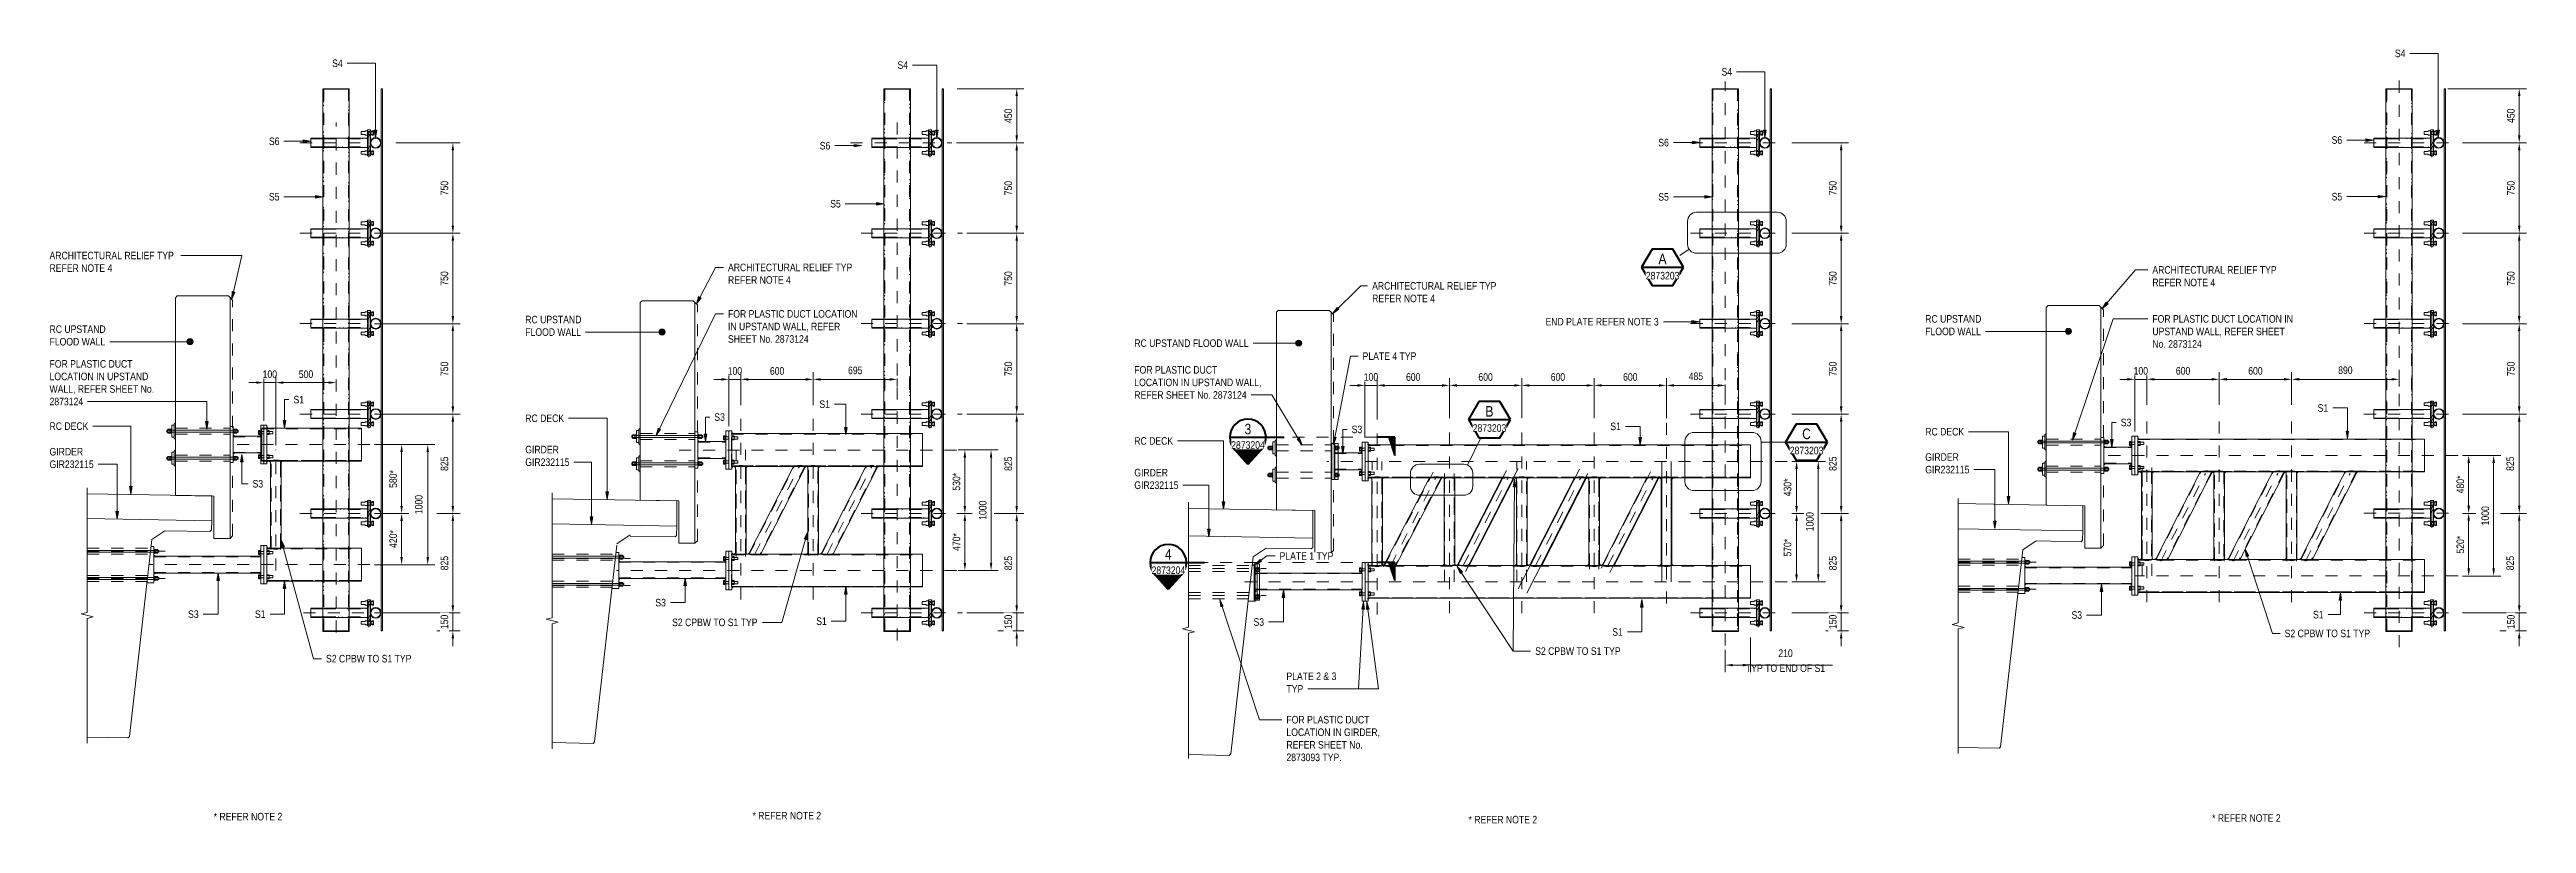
# Model space of a CAD drawing. Header units: metres. Extents: x -1109.9 to -1078.3, y 2.7 to 25.4.
# Drawn here: x -1109.89 to -1089.35, y 19.01 to 25.44 of the extents above; entities that cross this region are included whole.
import ezdxf

# ---------------------------------------------------------------- set-up
doc = ezdxf.new("R2010")
doc.units = ezdxf.units.M
for name, pattern in [('Dot_Section Line', [0.02, 0, -0.02]), ('JacobsCenter', [0.015, 0.009, -0.0015, 0.003, -0.0015]), ('JacobsDash', [0.0045, 0.003, -0.0015])]:
    doc.linetypes.add(name, pattern=pattern)
doc.layers.get('Defpoints').update_dxf_attribs({"color": 41})
for name, color, linetype, lineweight in [('A-ANNO-DIMS', 7, 'Continuous', 9), ('A-ANNO-SYMB', 7, 'Continuous', 9), ('A-DETL', 7, 'Continuous', 13), ('A-DETL-GENF', 7, 'Continuous', 9), ('A-DETL-THIN', 7, 'Continuous', 9), ('A-GENM', 7, 'Continuous', 35), ('A-SIGN', 7, 'Continuous', 9), ('G-ANNO-TEXT', 7, 'Continuous', 9), ('S-BEAM', 7, 'Continuous', 50), ('S-BEAM-HDLN', 7, 'JacobsDash', 18), ('S-FSTN', 7, 'Continuous', 18)]:
    doc.layers.add(name, color=color, linetype=linetype, lineweight=lineweight)
doc.layers.add('G-ANNO-SYMB', color=7, linetype='Continuous', lineweight=35, true_color=0x0080ff)
doc.styles.add('Arial Narrow', font='ARIALN.TTF', dxfattribs={"height": 0.0625})
doc.styles.add('Arial Narrow_1', font='ARIALN.TTF', dxfattribs={"height": 0.0875})
doc.styles.add('Arial Narrow_2', font='ARIALN.TTF', dxfattribs={"height": 0.0625})
doc.dimstyles.new('Dimension_Standard_O__mm_', dxfattribs={"dimscale": 0.3048, "dimtxt": 0.063964, "dimasz": 0.205052, "dimexe": 0.19685, "dimexo": 0.123031, "dimgap": 0.123031, "dimtad": 1, "dimdec": 0, "dimlfac": 1000, "dimzin": 0, "dimdsep": 46, "dimtxsty": 'Arial Narrow', "dimsah": 1, "dimcen": 0.09, "dimaunit": 1, "dimadec": 4, "dimazin": 0, "dimtfac": 1, "dimtdec": 4, "dimtix": 1, "dimtmove": 0, "dimatfit": 3, "dimfxl": 1, "dimtvp": 1, "dimtfill": 1, "dimtolj": 1, "dimtzin": 0, "dimlwd": 18, "dimlwe": 18, "dimarcsym": 2})
doc.dimstyles.new('Dimension_Standard_O__mm__1', dxfattribs={"dimscale": 0.3048, "dimtxt": 0.063964, "dimasz": 0.205052, "dimexe": 0.19685, "dimexo": 0.123031, "dimgap": 0.123031, "dimtad": 1, "dimdec": 0, "dimlfac": 1000, "dimzin": 0, "dimdsep": 46, "dimtxsty": 'Arial Narrow_2', "dimsah": 1, "dimcen": 0.09, "dimaunit": 1, "dimadec": 4, "dimazin": 0, "dimtfac": 1, "dimtdec": 4, "dimtix": 1, "dimtmove": 0, "dimatfit": 3, "dimfxl": 1, "dimtvp": 1, "dimtfill": 1, "dimtolj": 1, "dimtzin": 0, "dimlwd": 18, "dimlwe": 18, "dimarcsym": 2})
doc.dimstyles.new('Dimension_Standard_T__mm_', dxfattribs={"dimscale": 0.3048, "dimtxt": 0.063964, "dimasz": 0.205052, "dimexe": 0.19685, "dimexo": 0.123031, "dimgap": 0.082021, "dimtad": 1, "dimdec": 0, "dimlfac": 1000, "dimzin": 0, "dimdsep": 46, "dimtxsty": 'Arial Narrow', "dimsah": 1, "dimcen": 0.09, "dimaunit": 1, "dimadec": 4, "dimazin": 0, "dimtfac": 1, "dimtdec": 4, "dimtix": 1, "dimtmove": 2, "dimatfit": 3, "dimfxl": 1, "dimtvp": 1, "dimtolj": 1, "dimtzin": 0, "dimlwd": 18, "dimlwe": 18, "dimarcsym": 2})
pattern_1 = [(45, (-1107.471, 22.258), (-0.0628618, 0.0628618), []), (45, (-1107.471, 22.354), (-0.0628618, 0.0628618), [])]
pattern_2 = [(45, (-1107.369, 22.258), (-0.0628618, 0.0628618), []), (45, (-1107.369, 22.354), (-0.0628618, 0.0628618), [])]

msp = doc.modelspace()

# ---------------------------------------------------------------- texts
at = {"layer": 'G-ANNO-TEXT', "char_height": 0.0625, "attachment_point": 1, "style": 'Arial Narrow', "bg_fill": 3, "box_fill_scale": 1, "bg_fill_color": 256, "bg_fill_true_color": 13158600, "bg_fill_transparency": 0}
for s, insert in [('FOR PLASTIC DUCT ', (-1109.8905, 22.8587)), ('FOR PLASTIC DUCT ', (-1100.8963, 22.8091)), ('GIRDER ', (-1109.8905, 22.1299)), ('GIRDER ', (-1105.9459, 22.1475)), ('GIRDER ', (-1094.3384, 22.0856)), ('GIRDER ', (-1100.8963, 21.9562)), ('* REFER NOTE 2', (-1108.5295, 19.102)), ('* REFER NOTE 2', (-1104.062, 19.1099)), ('* REFER NOTE 2', (-1098.1252, 19.0769)), ('* REFER NOTE 2', (-1091.9604, 19.0901))]:
    msp.add_mtext(s, dxfattribs=dict(at, insert=insert))

# ---------------------------------------------------------------- blocks, each defined once
blk = doc.blocks.new('T2D_STATIC SIGN BRACKET_BR-8_ - SIGN BRACKET 400x400-9299522-DRG-2873202 - TRUSS TYPE T4')
at = {"layer": 'A-GENM', "lineweight": 9}
h = blk.add_hatch(dxfattribs=at)
h.set_pattern_fill('FP_1', color=256, style=0, pattern_type=2)
h.set_pattern_definition(pattern_1)
h.paths.add_polyline_path([(-1107.405, 25.108), (-1107.405, 25.111), (-1107.624, 25.111), (-1107.624, 25.108)])
h = blk.add_hatch(dxfattribs=at)
h.set_pattern_fill('FP_1', color=256, style=0, pattern_type=2)
h.set_pattern_definition(pattern_1)
h.paths.add_polyline_path([(-1107.186, 24.617), (-1107.174, 24.618), (-1107.163, 24.623), (-1107.154, 24.63), (-1107.147, 24.639), (-1107.143, 24.65), (-1107.141, 24.661), (-1107.143, 24.673), (-1107.147, 24.683), (-1107.154, 24.693), (-1107.163, 24.7), (-1107.174, 24.704), (-1107.186, 24.706), (-1107.197, 24.704), (-1107.208, 24.7), (-1107.217, 24.693), (-1107.224, 24.683), (-1107.228, 24.673), (-1107.23, 24.661), (-1107.228, 24.65), (-1107.224, 24.639), (-1107.217, 24.63), (-1107.208, 24.623), (-1107.197, 24.618)])
h.paths.add_polyline_path([(-1107.186, 24.621), (-1107.196, 24.623), (-1107.206, 24.627), (-1107.214, 24.633), (-1107.22, 24.641), (-1107.224, 24.651), (-1107.225, 24.661), (-1107.224, 24.671), (-1107.22, 24.681), (-1107.214, 24.689), (-1107.206, 24.696), (-1107.196, 24.7), (-1107.186, 24.701), (-1107.175, 24.7), (-1107.166, 24.696), (-1107.157, 24.689), (-1107.151, 24.681), (-1107.147, 24.671), (-1107.146, 24.661), (-1107.147, 24.651), (-1107.151, 24.641), (-1107.157, 24.633), (-1107.166, 24.627), (-1107.175, 24.623)])
h = blk.add_hatch(dxfattribs=at)
h.set_pattern_fill('FP_1', color=256, style=0, pattern_type=2)
h.set_pattern_definition(pattern_1)
h.paths.add_polyline_path([(-1107.448, 23.873), (-1107.255, 23.873), (-1107.255, 23.878), (-1107.724, 23.878), (-1107.724, 23.873), (-1107.656, 23.873)])
h.paths.add_polyline_path([(-1107.255, 23.945), (-1107.255, 23.949), (-1107.724, 23.949), (-1107.724, 23.945), (-1107.448, 23.945)])
h = blk.add_hatch(dxfattribs=at)
h.set_pattern_fill('FP_1', color=256, style=0, pattern_type=2)
h.set_pattern_definition(pattern_1)
h.paths.add_polyline_path([(-1107.186, 23.867), (-1107.174, 23.868), (-1107.163, 23.873), (-1107.154, 23.88), (-1107.147, 23.889), (-1107.143, 23.9), (-1107.141, 23.911), (-1107.143, 23.923), (-1107.147, 23.933), (-1107.154, 23.943), (-1107.163, 23.95), (-1107.174, 23.954), (-1107.186, 23.956), (-1107.197, 23.954), (-1107.208, 23.95), (-1107.217, 23.943), (-1107.224, 23.933), (-1107.228, 23.923), (-1107.23, 23.911), (-1107.228, 23.9), (-1107.224, 23.889), (-1107.217, 23.88), (-1107.208, 23.873), (-1107.197, 23.868)])
h.paths.add_polyline_path([(-1107.186, 23.871), (-1107.196, 23.873), (-1107.206, 23.877), (-1107.214, 23.883), (-1107.22, 23.891), (-1107.224, 23.901), (-1107.225, 23.911), (-1107.224, 23.921), (-1107.22, 23.931), (-1107.214, 23.939), (-1107.206, 23.946), (-1107.196, 23.95), (-1107.186, 23.951), (-1107.175, 23.95), (-1107.166, 23.946), (-1107.157, 23.939), (-1107.151, 23.931), (-1107.147, 23.921), (-1107.146, 23.911), (-1107.147, 23.901), (-1107.151, 23.891), (-1107.157, 23.883), (-1107.166, 23.877), (-1107.175, 23.873)])
h = blk.add_hatch(dxfattribs=at)
h.set_pattern_fill('FP_1', color=256, style=0, pattern_type=2)
h.set_pattern_definition(pattern_1)
h.paths.add_polyline_path([(-1107.255, 23.123), (-1107.255, 23.128), (-1107.724, 23.128), (-1107.724, 23.123), (-1107.448, 23.123)])
h.paths.add_polyline_path([(-1107.255, 23.195), (-1107.255, 23.199), (-1107.724, 23.199), (-1107.724, 23.195), (-1107.448, 23.195)])
h = blk.add_hatch(dxfattribs=at)
h.set_pattern_fill('FP_1', color=256, style=0, pattern_type=2)
h.set_pattern_definition(pattern_1)
h.paths.add_polyline_path([(-1107.186, 23.117), (-1107.174, 23.118), (-1107.163, 23.123), (-1107.154, 23.13), (-1107.147, 23.14), (-1107.143, 23.15), (-1107.141, 23.161), (-1107.143, 23.173), (-1107.147, 23.183), (-1107.154, 23.193), (-1107.163, 23.2), (-1107.174, 23.204), (-1107.186, 23.206), (-1107.197, 23.204), (-1107.208, 23.2), (-1107.217, 23.193), (-1107.224, 23.183), (-1107.228, 23.173), (-1107.23, 23.161), (-1107.228, 23.15), (-1107.224, 23.139), (-1107.217, 23.13), (-1107.208, 23.123), (-1107.197, 23.118)])
h.paths.add_polyline_path([(-1107.186, 23.121), (-1107.196, 23.123), (-1107.206, 23.127), (-1107.214, 23.133), (-1107.22, 23.141), (-1107.224, 23.151), (-1107.225, 23.161), (-1107.224, 23.171), (-1107.22, 23.181), (-1107.214, 23.189), (-1107.206, 23.196), (-1107.196, 23.2), (-1107.186, 23.201), (-1107.175, 23.2), (-1107.166, 23.196), (-1107.157, 23.189), (-1107.151, 23.181), (-1107.147, 23.171), (-1107.146, 23.161), (-1107.147, 23.151), (-1107.151, 23.141), (-1107.157, 23.133), (-1107.166, 23.127), (-1107.175, 23.123)])
h = blk.add_hatch(dxfattribs=at)
h.set_pattern_fill('FP_1', color=256, style=0, pattern_type=2)
h.set_pattern_definition(pattern_1)
h.paths.add_polyline_path([(-1107.255, 22.373), (-1107.255, 22.378), (-1107.724, 22.378), (-1107.724, 22.373), (-1107.448, 22.373)])
h.paths.add_polyline_path([(-1107.255, 22.445), (-1107.255, 22.449), (-1107.724, 22.449), (-1107.724, 22.445), (-1107.448, 22.445)])
h = blk.add_hatch(dxfattribs=at)
h.set_pattern_fill('FP_1', color=256, style=0, pattern_type=2)
h.set_pattern_definition(pattern_1)
h.paths.add_polyline_path([(-1107.186, 22.367), (-1107.174, 22.368), (-1107.163, 22.373), (-1107.154, 22.38), (-1107.147, 22.389), (-1107.143, 22.4), (-1107.141, 22.411), (-1107.143, 22.423), (-1107.147, 22.433), (-1107.154, 22.443), (-1107.163, 22.45), (-1107.174, 22.454), (-1107.186, 22.456), (-1107.197, 22.454), (-1107.208, 22.45), (-1107.217, 22.443), (-1107.224, 22.433), (-1107.228, 22.423), (-1107.23, 22.411), (-1107.228, 22.4), (-1107.224, 22.389), (-1107.217, 22.38), (-1107.208, 22.373), (-1107.197, 22.368)])
h.paths.add_polyline_path([(-1107.186, 22.371), (-1107.196, 22.373), (-1107.206, 22.377), (-1107.214, 22.383), (-1107.22, 22.391), (-1107.224, 22.401), (-1107.225, 22.411), (-1107.224, 22.421), (-1107.22, 22.431), (-1107.214, 22.439), (-1107.206, 22.446), (-1107.196, 22.45), (-1107.186, 22.451), (-1107.175, 22.45), (-1107.166, 22.446), (-1107.157, 22.439), (-1107.151, 22.431), (-1107.147, 22.421), (-1107.146, 22.411), (-1107.147, 22.401), (-1107.151, 22.391), (-1107.157, 22.383), (-1107.166, 22.377), (-1107.175, 22.373)])
h = blk.add_hatch(dxfattribs=at)
h.set_pattern_fill('FP_1', color=256, style=0, pattern_type=2)
h.set_pattern_definition(pattern_1)
h.paths.add_polyline_path([(-1107.552, 21.548), (-1107.255, 21.548), (-1107.255, 21.553), (-1107.724, 21.553), (-1107.724, 21.548), (-1107.656, 21.548)])
h.paths.add_polyline_path([(-1107.255, 21.62), (-1107.255, 21.624), (-1107.724, 21.624), (-1107.724, 21.62), (-1107.448, 21.62)])
h = blk.add_hatch(dxfattribs=at)
h.set_pattern_fill('FP_1', color=256, style=0, pattern_type=2)
h.set_pattern_definition(pattern_1)
h.paths.add_polyline_path([(-1107.186, 21.542), (-1107.174, 21.543), (-1107.163, 21.548), (-1107.154, 21.555), (-1107.147, 21.564), (-1107.143, 21.575), (-1107.141, 21.586), (-1107.143, 21.598), (-1107.147, 21.608), (-1107.154, 21.618), (-1107.163, 21.625), (-1107.174, 21.629), (-1107.186, 21.631), (-1107.197, 21.629), (-1107.208, 21.625), (-1107.217, 21.618), (-1107.224, 21.608), (-1107.228, 21.598), (-1107.23, 21.586), (-1107.228, 21.575), (-1107.224, 21.564), (-1107.217, 21.555), (-1107.208, 21.548), (-1107.197, 21.543)])
h.paths.add_polyline_path([(-1107.186, 21.546), (-1107.196, 21.548), (-1107.206, 21.552), (-1107.214, 21.558), (-1107.22, 21.566), (-1107.224, 21.576), (-1107.225, 21.586), (-1107.224, 21.596), (-1107.22, 21.606), (-1107.214, 21.614), (-1107.206, 21.621), (-1107.196, 21.625), (-1107.186, 21.626), (-1107.175, 21.625), (-1107.166, 21.621), (-1107.157, 21.614), (-1107.151, 21.606), (-1107.147, 21.596), (-1107.146, 21.586), (-1107.147, 21.576), (-1107.151, 21.566), (-1107.157, 21.558), (-1107.166, 21.552), (-1107.175, 21.548)])
h = blk.add_hatch(dxfattribs=at)
h.set_pattern_fill('FP_1', color=256, style=0, pattern_type=2)
h.set_pattern_definition(pattern_1)
h.paths.add_polyline_path([(-1107.186, 20.717), (-1107.174, 20.718), (-1107.163, 20.723), (-1107.154, 20.73), (-1107.147, 20.739), (-1107.143, 20.75), (-1107.141, 20.761), (-1107.143, 20.773), (-1107.147, 20.783), (-1107.154, 20.793), (-1107.163, 20.8), (-1107.174, 20.804), (-1107.186, 20.806), (-1107.197, 20.804), (-1107.208, 20.8), (-1107.217, 20.793), (-1107.224, 20.783), (-1107.228, 20.773), (-1107.23, 20.761), (-1107.228, 20.75), (-1107.224, 20.739), (-1107.217, 20.73), (-1107.208, 20.723), (-1107.197, 20.718)])
h.paths.add_polyline_path([(-1107.186, 20.721), (-1107.196, 20.723), (-1107.206, 20.727), (-1107.214, 20.733), (-1107.22, 20.741), (-1107.224, 20.751), (-1107.225, 20.761), (-1107.224, 20.771), (-1107.22, 20.781), (-1107.214, 20.789), (-1107.206, 20.796), (-1107.196, 20.8), (-1107.186, 20.801), (-1107.175, 20.8), (-1107.166, 20.796), (-1107.157, 20.789), (-1107.151, 20.781), (-1107.147, 20.771), (-1107.146, 20.761), (-1107.147, 20.751), (-1107.151, 20.741), (-1107.157, 20.733), (-1107.166, 20.727), (-1107.175, 20.723)])
h = blk.add_hatch(dxfattribs=at)
h.set_pattern_fill('FP_1', color=256, style=0, pattern_type=2)
h.set_pattern_definition(pattern_1)
h.paths.add_polyline_path([(-1107.405, 20.608), (-1107.405, 20.611), (-1107.624, 20.611), (-1107.624, 20.608), (-1107.448, 20.608)])
at = {"layer": 'S-BEAM-HDLN', "linetype": 'Continuous', "lineweight": 9}
h = blk.add_hatch(dxfattribs=at)
h.set_pattern_fill('FP_1', color=256, style=0, pattern_type=2)
h.set_pattern_definition(pattern_1)
h.paths.add_polyline_path([(-1107.616, 20.611), (-1107.616, 25.111), (-1107.624, 25.111), (-1107.624, 20.611)])
h.paths.add_polyline_path([(-1107.405, 20.611), (-1107.405, 25.111), (-1107.413, 25.111), (-1107.413, 20.611)])
h = blk.add_hatch(dxfattribs=at)
h.set_pattern_fill('FP_1', color=256, style=0, pattern_type=2)
h.set_pattern_definition(pattern_1)
h.paths.add_polyline_path([(-1107.255, 24.623), (-1107.255, 24.628), (-1107.724, 24.628), (-1107.724, 24.623), (-1107.448, 24.623)])
h.paths.add_polyline_path([(-1107.255, 24.695), (-1107.255, 24.699), (-1107.724, 24.699), (-1107.724, 24.695), (-1107.344, 24.695)])
h = blk.add_hatch(dxfattribs=at)
h.set_pattern_fill('FP_1', color=256, style=0, pattern_type=2)
h.set_pattern_definition(pattern_1)
h.paths.add_polyline_path([(-1107.448, 20.723), (-1107.255, 20.723), (-1107.255, 20.728), (-1107.724, 20.728), (-1107.724, 20.723), (-1107.552, 20.723)])
h.paths.add_polyline_path([(-1107.255, 20.795), (-1107.255, 20.799), (-1107.724, 20.799), (-1107.724, 20.795), (-1107.448, 20.795)])
at = {"layer": 'S-FSTN', "lineweight": 9}
h = blk.add_hatch(dxfattribs=at)
h.set_pattern_fill('FP_1', color=256, style=0, pattern_type=2)
h.set_pattern_definition(pattern_1)
h.paths.add_polyline_path([(-1107.241, 24.553), (-1107.23, 24.553), (-1107.23, 24.769), (-1107.255, 24.769), (-1107.255, 24.553)])
h = blk.add_hatch(dxfattribs=at)
h.set_pattern_fill('FP_1', color=256, style=0, pattern_type=2)
h.set_pattern_definition(pattern_1)
h.paths.add_polyline_path([(-1107.23, 23.803), (-1107.23, 24.019), (-1107.255, 24.019), (-1107.255, 23.803), (-1107.241, 23.803)])
h = blk.add_hatch(dxfattribs=at)
h.set_pattern_fill('FP_1', color=256, style=0, pattern_type=2)
h.set_pattern_definition(pattern_1)
h.paths.add_polyline_path([(-1107.23, 23.053), (-1107.23, 23.269), (-1107.255, 23.269), (-1107.255, 23.053), (-1107.241, 23.053)])
h = blk.add_hatch(dxfattribs=at)
h.set_pattern_fill('FP_1', color=256, style=0, pattern_type=2)
h.set_pattern_definition(pattern_1)
h.paths.add_polyline_path([(-1107.23, 22.303), (-1107.23, 22.519), (-1107.255, 22.519), (-1107.255, 22.303), (-1107.241, 22.303)])
h = blk.add_hatch(dxfattribs=at)
h.set_pattern_fill('FP_1', color=256, style=0, pattern_type=2)
h.set_pattern_definition(pattern_1)
h.paths.add_polyline_path([(-1107.241, 21.478), (-1107.23, 21.478), (-1107.23, 21.694), (-1107.255, 21.694), (-1107.255, 21.478)])
h = blk.add_hatch(dxfattribs=at)
h.set_pattern_fill('FP_1', color=256, style=0, pattern_type=2)
h.set_pattern_definition(pattern_1)
h.paths.add_polyline_path([(-1107.241, 20.653), (-1107.23, 20.653), (-1107.23, 20.869), (-1107.255, 20.869), (-1107.255, 20.653)])
at = {"layer": 'A-GENM', "lineweight": 13}
for p, q in [((-1107.616, 25.111), (-1107.624, 25.111)), ((-1107.624, 25.111), (-1107.624, 25.108)), ((-1107.616, 25.111), (-1107.624, 25.111)), ((-1107.624, 25.111), (-1107.624, 24.695)), ((-1107.624, 25.108), (-1107.616, 25.108)), ((-1107.413, 25.111), (-1107.616, 25.111)), ((-1107.616, 25.108), (-1107.413, 25.108)), ((-1107.405, 25.111), (-1107.413, 25.111)), ((-1107.405, 25.111), (-1107.413, 25.111)), ((-1107.413, 25.108), (-1107.405, 25.108)), ((-1107.405, 25.108), (-1107.405, 25.111)), ((-1107.405, 24.695), (-1107.405, 25.111)), ((-1107.616, 24.699), (-1107.724, 24.699)), ((-1107.724, 24.699), (-1107.724, 24.695)), ((-1107.724, 24.661), (-1107.724, 24.695)), ((-1107.724, 24.628), (-1107.724, 24.661)), ((-1107.624, 24.695), (-1107.624, 24.628)), ((-1107.413, 24.699), (-1107.616, 24.699)), ((-1107.255, 24.699), (-1107.413, 24.699)), ((-1107.405, 24.628), (-1107.405, 24.695)), ((-1107.23, 24.769), (-1107.255, 24.769)), ((-1107.255, 24.769), (-1107.255, 24.755)), ((-1107.255, 24.755), (-1107.255, 24.731)), ((-1107.255, 24.731), (-1107.255, 24.695)), ((-1107.255, 24.695), (-1107.255, 24.699)), ((-1107.255, 24.695), (-1107.255, 24.628)), ((-1107.23, 24.755), (-1107.23, 24.769)), ((-1107.23, 24.731), (-1107.23, 24.755)), ((-1107.23, 24.591), (-1107.23, 24.731)), ((-1107.724, 24.627), (-1107.724, 24.623)), ((-1107.724, 24.623), (-1107.616, 24.623)), ((-1107.624, 24.627), (-1107.624, 23.945)), ((-1107.616, 24.623), (-1107.413, 24.623)), ((-1107.413, 24.623), (-1107.255, 24.623)), ((-1107.405, 23.945), (-1107.405, 24.627)), ((-1107.255, 24.628), (-1107.255, 24.591)), ((-1107.255, 24.623), (-1107.255, 24.628)), ((-1107.255, 24.591), (-1107.255, 24.567)), ((-1107.255, 24.567), (-1107.255, 24.553)), ((-1107.255, 24.553), (-1107.23, 24.553)), ((-1107.23, 24.567), (-1107.23, 24.591)), ((-1107.23, 24.553), (-1107.23, 24.567)), ((-1107.616, 23.949), (-1107.724, 23.949)), ((-1107.724, 23.949), (-1107.724, 23.945)), ((-1107.724, 23.911), (-1107.724, 23.945)), ((-1107.724, 23.878), (-1107.724, 23.911)), ((-1107.724, 23.878), (-1107.724, 23.873)), ((-1107.724, 23.873), (-1107.616, 23.873)), ((-1107.624, 23.945), (-1107.624, 23.878)), ((-1107.624, 23.878), (-1107.624, 23.195)), ((-1107.413, 23.949), (-1107.616, 23.949)), ((-1107.616, 23.873), (-1107.413, 23.873)), ((-1107.255, 23.949), (-1107.413, 23.949)), ((-1107.413, 23.873), (-1107.255, 23.873)), ((-1107.405, 23.878), (-1107.405, 23.945)), ((-1107.405, 23.195), (-1107.405, 23.878)), ((-1107.23, 24.019), (-1107.255, 24.019)), ((-1107.255, 24.019), (-1107.255, 23.945)), ((-1107.255, 23.945), (-1107.255, 23.949)), ((-1107.255, 23.945), (-1107.255, 23.878)), ((-1107.255, 23.878), (-1107.255, 23.803)), ((-1107.255, 23.873), (-1107.255, 23.878)), ((-1107.23, 23.803), (-1107.23, 24.019)), ((-1107.255, 23.803), (-1107.23, 23.803)), ((-1107.23, 23.269), (-1107.255, 23.269)), ((-1107.255, 23.269), (-1107.255, 23.195)), ((-1107.23, 23.053), (-1107.23, 23.269)), ((-1107.616, 23.199), (-1107.724, 23.199)), ((-1107.724, 23.199), (-1107.724, 23.195)), ((-1107.724, 23.161), (-1107.724, 23.195)), ((-1107.724, 23.128), (-1107.724, 23.161)), ((-1107.724, 23.128), (-1107.724, 23.123)), ((-1107.724, 23.123), (-1107.616, 23.123)), ((-1107.624, 23.195), (-1107.624, 23.128)), ((-1107.624, 23.128), (-1107.624, 22.445)), ((-1107.413, 23.199), (-1107.616, 23.199)), ((-1107.616, 23.123), (-1107.413, 23.123)), ((-1107.255, 23.199), (-1107.413, 23.199)), ((-1107.413, 23.123), (-1107.255, 23.123)), ((-1107.405, 23.128), (-1107.405, 23.195)), ((-1107.405, 22.445), (-1107.405, 23.128)), ((-1107.255, 23.195), (-1107.255, 23.199)), ((-1107.255, 23.195), (-1107.255, 23.128)), ((-1107.255, 23.128), (-1107.255, 23.053)), ((-1107.255, 23.123), (-1107.255, 23.128)), ((-1107.255, 23.053), (-1107.23, 23.053)), ((-1107.616, 22.449), (-1107.724, 22.449)), ((-1107.724, 22.449), (-1107.724, 22.445)), ((-1107.724, 22.411), (-1107.724, 22.445)), ((-1107.724, 22.378), (-1107.724, 22.411)), ((-1107.624, 22.445), (-1107.624, 22.378)), ((-1107.413, 22.449), (-1107.616, 22.449)), ((-1107.255, 22.449), (-1107.413, 22.449)), ((-1107.405, 22.378), (-1107.405, 22.445)), ((-1107.23, 22.519), (-1107.255, 22.519)), ((-1107.255, 22.519), (-1107.255, 22.445)), ((-1107.255, 22.445), (-1107.255, 22.449)), ((-1107.255, 22.445), (-1107.255, 22.378)), ((-1107.23, 22.303), (-1107.23, 22.519)), ((-1107.724, 22.378), (-1107.724, 22.373)), ((-1107.724, 22.373), (-1107.616, 22.373)), ((-1107.624, 22.378), (-1107.624, 21.62)), ((-1107.616, 22.373), (-1107.413, 22.373)), ((-1107.413, 22.373), (-1107.255, 22.373)), ((-1107.405, 21.62), (-1107.405, 22.378)), ((-1107.255, 22.378), (-1107.255, 22.303)), ((-1107.255, 22.373), (-1107.255, 22.378)), ((-1107.255, 22.303), (-1107.23, 22.303)), ((-1107.616, 21.624), (-1107.724, 21.624)), ((-1107.724, 21.624), (-1107.724, 21.62)), ((-1107.724, 21.586), (-1107.724, 21.62)), ((-1107.724, 21.553), (-1107.724, 21.586)), ((-1107.624, 21.62), (-1107.624, 21.553)), ((-1107.413, 21.624), (-1107.616, 21.624)), ((-1107.255, 21.624), (-1107.413, 21.624)), ((-1107.405, 21.553), (-1107.405, 21.62)), ((-1107.23, 21.694), (-1107.255, 21.694)), ((-1107.255, 21.694), (-1107.255, 21.62)), ((-1107.255, 21.62), (-1107.255, 21.624)), ((-1107.255, 21.62), (-1107.255, 21.553)), ((-1107.23, 21.478), (-1107.23, 21.694)), ((-1107.724, 21.553), (-1107.724, 21.548)), ((-1107.724, 21.548), (-1107.616, 21.548)), ((-1107.624, 21.553), (-1107.624, 20.795)), ((-1107.616, 21.548), (-1107.413, 21.548)), ((-1107.413, 21.548), (-1107.255, 21.548)), ((-1107.405, 20.795), (-1107.405, 21.553)), ((-1107.255, 21.553), (-1107.255, 21.478)), ((-1107.255, 21.548), (-1107.255, 21.553)), ((-1107.255, 21.478), (-1107.23, 21.478)), ((-1107.616, 20.799), (-1107.724, 20.799)), ((-1107.724, 20.799), (-1107.724, 20.795)), ((-1107.724, 20.761), (-1107.724, 20.795)), ((-1107.724, 20.728), (-1107.724, 20.761)), ((-1107.624, 20.795), (-1107.624, 20.728)), ((-1107.413, 20.799), (-1107.616, 20.799)), ((-1107.255, 20.799), (-1107.413, 20.799)), ((-1107.405, 20.728), (-1107.405, 20.795)), ((-1107.23, 20.869), (-1107.255, 20.869)), ((-1107.255, 20.869), (-1107.255, 20.795)), ((-1107.255, 20.795), (-1107.255, 20.799)), ((-1107.255, 20.795), (-1107.255, 20.728)), ((-1107.23, 20.653), (-1107.23, 20.869)), ((-1107.724, 20.728), (-1107.724, 20.723)), ((-1107.724, 20.723), (-1107.616, 20.723)), ((-1107.624, 20.728), (-1107.624, 20.611)), ((-1107.616, 20.611), (-1107.624, 20.611)), ((-1107.624, 20.611), (-1107.624, 20.608)), ((-1107.624, 20.611), (-1107.616, 20.611)), ((-1107.624, 20.608), (-1107.405, 20.608)), ((-1107.616, 20.723), (-1107.413, 20.723)), ((-1107.413, 20.611), (-1107.616, 20.611)), ((-1107.413, 20.723), (-1107.255, 20.723)), ((-1107.405, 20.611), (-1107.413, 20.611)), ((-1107.413, 20.611), (-1107.405, 20.611)), ((-1107.405, 20.611), (-1107.405, 20.728)), ((-1107.405, 20.608), (-1107.405, 20.611)), ((-1107.255, 20.728), (-1107.255, 20.653)), ((-1107.255, 20.723), (-1107.255, 20.728)), ((-1107.255, 20.653), (-1107.23, 20.653))]:
    blk.add_line(p, q, dxfattribs=at)
for centre, radius, start, end in [((-1107.186, 24.661), 0.0445, 90, 270), ((-1107.186, 24.661), 0.04, 90, 270), ((-1107.186, 24.661), 0.0444, 270, 90), ((-1107.186, 24.661), 0.0399, 270, 90), ((-1107.186, 23.911), 0.0445, 90, 270), ((-1107.186, 23.911), 0.04, 90, 270), ((-1107.186, 23.911), 0.0444, 270, 90), ((-1107.186, 23.911), 0.0399, 270, 90), ((-1107.186, 23.161), 0.0445, 90, 270), ((-1107.186, 23.161), 0.04, 90, 270), ((-1107.186, 23.161), 0.0444, 270, 90), ((-1107.186, 23.161), 0.0399, 270, 90), ((-1107.186, 22.411), 0.0445, 90, 270), ((-1107.186, 22.411), 0.04, 90, 270), ((-1107.186, 22.411), 0.0444, 270, 90), ((-1107.186, 22.411), 0.0399, 270, 90), ((-1107.186, 21.586), 0.0445, 90, 270), ((-1107.186, 21.586), 0.04, 90, 270), ((-1107.186, 21.586), 0.0444, 270, 90), ((-1107.186, 21.586), 0.0399, 270, 90), ((-1107.186, 20.761), 0.0445, 90, 270), ((-1107.186, 20.761), 0.04, 90, 270), ((-1107.186, 20.761), 0.0444, 270, 90), ((-1107.186, 20.761), 0.0399, 270, 90)]:
    blk.add_arc(centre, radius, start, end, dxfattribs=at)
at = {"layer": 'S-BEAM-HDLN', "lineweight": 13}
for p, q in [((-1107.616, 25.111), (-1107.616, 20.611)), ((-1107.413, 25.111), (-1107.413, 20.611)), ((-1107.724, 24.695), (-1107.616, 24.695)), ((-1107.616, 24.695), (-1107.413, 24.695)), ((-1107.413, 24.695), (-1107.255, 24.695)), ((-1107.724, 24.628), (-1107.616, 24.628)), ((-1107.616, 24.628), (-1107.413, 24.628)), ((-1107.413, 24.628), (-1107.255, 24.628)), ((-1107.724, 23.945), (-1107.616, 23.945)), ((-1107.724, 23.878), (-1107.616, 23.878)), ((-1107.616, 23.945), (-1107.413, 23.945)), ((-1107.616, 23.878), (-1107.413, 23.878)), ((-1107.413, 23.945), (-1107.255, 23.945)), ((-1107.413, 23.878), (-1107.255, 23.878)), ((-1107.724, 23.195), (-1107.724, 23.195)), ((-1107.724, 23.195), (-1107.616, 23.195)), ((-1107.724, 23.128), (-1107.724, 23.128)), ((-1107.724, 23.128), (-1107.616, 23.128)), ((-1107.616, 23.195), (-1107.413, 23.195)), ((-1107.616, 23.128), (-1107.413, 23.128)), ((-1107.413, 23.195), (-1107.255, 23.195)), ((-1107.413, 23.128), (-1107.255, 23.128)), ((-1107.724, 22.445), (-1107.724, 22.445)), ((-1107.724, 22.445), (-1107.616, 22.445)), ((-1107.616, 22.445), (-1107.413, 22.445)), ((-1107.413, 22.445), (-1107.255, 22.445)), ((-1107.724, 22.378), (-1107.724, 22.378)), ((-1107.724, 22.378), (-1107.616, 22.378)), ((-1107.616, 22.378), (-1107.413, 22.378)), ((-1107.413, 22.378), (-1107.255, 22.378)), ((-1107.724, 21.62), (-1107.616, 21.62)), ((-1107.724, 21.62), (-1107.724, 21.62)), ((-1107.616, 21.62), (-1107.413, 21.62)), ((-1107.413, 21.62), (-1107.255, 21.62)), ((-1107.724, 21.553), (-1107.616, 21.553)), ((-1107.724, 21.553), (-1107.724, 21.553)), ((-1107.616, 21.553), (-1107.413, 21.553)), ((-1107.413, 21.553), (-1107.255, 21.553)), ((-1107.724, 20.795), (-1107.616, 20.795)), ((-1107.616, 20.795), (-1107.413, 20.795)), ((-1107.413, 20.795), (-1107.255, 20.795)), ((-1107.724, 20.728), (-1107.616, 20.728)), ((-1107.616, 20.728), (-1107.413, 20.728)), ((-1107.413, 20.728), (-1107.255, 20.728))]:
    blk.add_line(p, q, dxfattribs=at)
at = {"layer": 'S-FSTN', "lineweight": 13}
for p, q in [((-1107.274, 24.755), (-1107.306, 24.755)), ((-1107.274, 24.755), (-1107.306, 24.755)), ((-1107.306, 24.755), (-1107.306, 24.731)), ((-1107.306, 24.755), (-1107.306, 24.755)), ((-1107.306, 24.731), (-1107.274, 24.731)), ((-1107.306, 24.731), (-1107.274, 24.731)), ((-1107.306, 24.731), (-1107.306, 24.731)), ((-1107.255, 24.76), (-1107.274, 24.76)), ((-1107.274, 24.76), (-1107.274, 24.755)), ((-1107.274, 24.755), (-1107.274, 24.755)), ((-1107.274, 24.731), (-1107.274, 24.726)), ((-1107.274, 24.731), (-1107.274, 24.731)), ((-1107.274, 24.726), (-1107.255, 24.726)), ((-1107.255, 24.755), (-1107.255, 24.76)), ((-1107.205, 24.755), (-1107.255, 24.755)), ((-1107.205, 24.755), (-1107.255, 24.755)), ((-1107.255, 24.755), (-1107.255, 24.755)), ((-1107.255, 24.731), (-1107.205, 24.731)), ((-1107.255, 24.726), (-1107.255, 24.731)), ((-1107.255, 24.731), (-1107.255, 24.731)), ((-1107.255, 24.731), (-1107.205, 24.731)), ((-1107.205, 24.76), (-1107.218, 24.76)), ((-1107.218, 24.76), (-1107.218, 24.755)), ((-1107.218, 24.755), (-1107.218, 24.731)), ((-1107.218, 24.731), (-1107.218, 24.726)), ((-1107.218, 24.726), (-1107.205, 24.726)), ((-1107.205, 24.755), (-1107.205, 24.76)), ((-1107.205, 24.731), (-1107.205, 24.755)), ((-1107.205, 24.731), (-1107.205, 24.755)), ((-1107.205, 24.726), (-1107.205, 24.731)), ((-1107.274, 24.591), (-1107.306, 24.591)), ((-1107.274, 24.591), (-1107.306, 24.591)), ((-1107.306, 24.591), (-1107.306, 24.567)), ((-1107.306, 24.591), (-1107.306, 24.591)), ((-1107.306, 24.567), (-1107.274, 24.567)), ((-1107.306, 24.567), (-1107.274, 24.567)), ((-1107.306, 24.567), (-1107.306, 24.567)), ((-1107.255, 24.596), (-1107.274, 24.596)), ((-1107.274, 24.596), (-1107.274, 24.591)), ((-1107.274, 24.591), (-1107.274, 24.591)), ((-1107.274, 24.567), (-1107.274, 24.562)), ((-1107.274, 24.567), (-1107.274, 24.567)), ((-1107.274, 24.562), (-1107.255, 24.562)), ((-1107.255, 24.591), (-1107.255, 24.596)), ((-1107.205, 24.591), (-1107.255, 24.591)), ((-1107.205, 24.591), (-1107.255, 24.591)), ((-1107.255, 24.591), (-1107.255, 24.591)), ((-1107.255, 24.567), (-1107.205, 24.567)), ((-1107.255, 24.562), (-1107.255, 24.567)), ((-1107.255, 24.567), (-1107.255, 24.567)), ((-1107.255, 24.567), (-1107.205, 24.567)), ((-1107.205, 24.596), (-1107.218, 24.596)), ((-1107.218, 24.596), (-1107.218, 24.591)), ((-1107.218, 24.591), (-1107.218, 24.567)), ((-1107.218, 24.567), (-1107.218, 24.562)), ((-1107.218, 24.562), (-1107.205, 24.562)), ((-1107.205, 24.591), (-1107.205, 24.596)), ((-1107.205, 24.567), (-1107.205, 24.591)), ((-1107.205, 24.567), (-1107.205, 24.591)), ((-1107.205, 24.562), (-1107.205, 24.567)), ((-1107.274, 24.005), (-1107.306, 24.005)), ((-1107.306, 24.005), (-1107.306, 23.981)), ((-1107.306, 23.981), (-1107.274, 23.981)), ((-1107.274, 23.841), (-1107.306, 23.841)), ((-1107.306, 23.841), (-1107.306, 23.817)), ((-1107.255, 24.01), (-1107.274, 24.01)), ((-1107.274, 24.01), (-1107.274, 24.005)), ((-1107.274, 23.981), (-1107.274, 23.976)), ((-1107.274, 23.976), (-1107.255, 23.976)), ((-1107.255, 23.846), (-1107.274, 23.846)), ((-1107.274, 23.846), (-1107.274, 23.841)), ((-1107.255, 24.005), (-1107.255, 24.01)), ((-1107.205, 24.005), (-1107.255, 24.005)), ((-1107.255, 23.976), (-1107.255, 23.981)), ((-1107.255, 23.981), (-1107.205, 23.981)), ((-1107.255, 23.841), (-1107.255, 23.846)), ((-1107.205, 23.841), (-1107.255, 23.841)), ((-1107.205, 24.01), (-1107.218, 24.01)), ((-1107.218, 24.01), (-1107.218, 23.976)), ((-1107.218, 23.976), (-1107.205, 23.976)), ((-1107.205, 23.846), (-1107.218, 23.846)), ((-1107.218, 23.846), (-1107.218, 23.812)), ((-1107.205, 23.976), (-1107.205, 24.01)), ((-1107.205, 23.981), (-1107.205, 24.005)), ((-1107.205, 23.812), (-1107.205, 23.846)), ((-1107.205, 23.817), (-1107.205, 23.841)), ((-1107.306, 23.817), (-1107.274, 23.817)), ((-1107.274, 23.817), (-1107.274, 23.812)), ((-1107.274, 23.812), (-1107.255, 23.812)), ((-1107.255, 23.812), (-1107.255, 23.817)), ((-1107.255, 23.817), (-1107.205, 23.817)), ((-1107.218, 23.812), (-1107.205, 23.812)), ((-1107.274, 23.255), (-1107.306, 23.255)), ((-1107.306, 23.255), (-1107.306, 23.231)), ((-1107.306, 23.231), (-1107.274, 23.231)), ((-1107.255, 23.26), (-1107.274, 23.26)), ((-1107.274, 23.26), (-1107.274, 23.255)), ((-1107.274, 23.231), (-1107.274, 23.226)), ((-1107.274, 23.226), (-1107.255, 23.226)), ((-1107.255, 23.255), (-1107.255, 23.26)), ((-1107.205, 23.255), (-1107.255, 23.255)), ((-1107.255, 23.226), (-1107.255, 23.231)), ((-1107.255, 23.231), (-1107.205, 23.231)), ((-1107.205, 23.26), (-1107.218, 23.26)), ((-1107.218, 23.26), (-1107.218, 23.226)), ((-1107.218, 23.226), (-1107.205, 23.226)), ((-1107.205, 23.226), (-1107.205, 23.26)), ((-1107.205, 23.231), (-1107.205, 23.255)), ((-1107.274, 23.091), (-1107.306, 23.091)), ((-1107.306, 23.091), (-1107.306, 23.067)), ((-1107.306, 23.067), (-1107.274, 23.067)), ((-1107.255, 23.096), (-1107.274, 23.096)), ((-1107.274, 23.096), (-1107.274, 23.091)), ((-1107.274, 23.067), (-1107.274, 23.062)), ((-1107.274, 23.062), (-1107.255, 23.062)), ((-1107.255, 23.091), (-1107.255, 23.096)), ((-1107.205, 23.091), (-1107.255, 23.091)), ((-1107.255, 23.062), (-1107.255, 23.067)), ((-1107.255, 23.067), (-1107.205, 23.067)), ((-1107.205, 23.096), (-1107.218, 23.096)), ((-1107.218, 23.096), (-1107.218, 23.062)), ((-1107.218, 23.062), (-1107.205, 23.062)), ((-1107.205, 23.062), (-1107.205, 23.096)), ((-1107.205, 23.067), (-1107.205, 23.091)), ((-1107.274, 22.505), (-1107.306, 22.505)), ((-1107.306, 22.505), (-1107.306, 22.481)), ((-1107.306, 22.481), (-1107.274, 22.481)), ((-1107.255, 22.51), (-1107.274, 22.51)), ((-1107.274, 22.51), (-1107.274, 22.505)), ((-1107.274, 22.481), (-1107.274, 22.476)), ((-1107.274, 22.476), (-1107.255, 22.476)), ((-1107.255, 22.505), (-1107.255, 22.51)), ((-1107.205, 22.505), (-1107.255, 22.505)), ((-1107.255, 22.476), (-1107.255, 22.481)), ((-1107.255, 22.481), (-1107.205, 22.481)), ((-1107.205, 22.51), (-1107.218, 22.51)), ((-1107.218, 22.51), (-1107.218, 22.476)), ((-1107.218, 22.476), (-1107.205, 22.476)), ((-1107.205, 22.476), (-1107.205, 22.51)), ((-1107.205, 22.481), (-1107.205, 22.505)), ((-1107.274, 22.341), (-1107.306, 22.341)), ((-1107.306, 22.341), (-1107.306, 22.317)), ((-1107.306, 22.317), (-1107.274, 22.317)), ((-1107.255, 22.346), (-1107.274, 22.346)), ((-1107.274, 22.346), (-1107.274, 22.341)), ((-1107.274, 22.317), (-1107.274, 22.312)), ((-1107.274, 22.312), (-1107.255, 22.312)), ((-1107.255, 22.341), (-1107.255, 22.346)), ((-1107.205, 22.341), (-1107.255, 22.341)), ((-1107.255, 22.312), (-1107.255, 22.317)), ((-1107.255, 22.317), (-1107.205, 22.317)), ((-1107.205, 22.346), (-1107.218, 22.346)), ((-1107.218, 22.346), (-1107.218, 22.312)), ((-1107.218, 22.312), (-1107.205, 22.312)), ((-1107.205, 22.312), (-1107.205, 22.346)), ((-1107.205, 22.317), (-1107.205, 22.341)), ((-1107.274, 21.68), (-1107.306, 21.68)), ((-1107.306, 21.68), (-1107.306, 21.656)), ((-1107.306, 21.656), (-1107.274, 21.656)), ((-1107.255, 21.685), (-1107.274, 21.685)), ((-1107.274, 21.685), (-1107.274, 21.68)), ((-1107.274, 21.656), (-1107.274, 21.651)), ((-1107.274, 21.651), (-1107.255, 21.651)), ((-1107.255, 21.68), (-1107.255, 21.685)), ((-1107.205, 21.68), (-1107.255, 21.68)), ((-1107.255, 21.651), (-1107.255, 21.656)), ((-1107.255, 21.656), (-1107.205, 21.656)), ((-1107.205, 21.685), (-1107.218, 21.685)), ((-1107.218, 21.685), (-1107.218, 21.651)), ((-1107.218, 21.651), (-1107.205, 21.651)), ((-1107.205, 21.651), (-1107.205, 21.685)), ((-1107.205, 21.656), (-1107.205, 21.68)), ((-1107.274, 21.516), (-1107.306, 21.516)), ((-1107.306, 21.516), (-1107.306, 21.492)), ((-1107.306, 21.492), (-1107.274, 21.492)), ((-1107.255, 21.521), (-1107.274, 21.521)), ((-1107.274, 21.521), (-1107.274, 21.516)), ((-1107.274, 21.492), (-1107.274, 21.487)), ((-1107.274, 21.487), (-1107.255, 21.487)), ((-1107.255, 21.516), (-1107.255, 21.521)), ((-1107.205, 21.516), (-1107.255, 21.516)), ((-1107.255, 21.487), (-1107.255, 21.492)), ((-1107.255, 21.492), (-1107.205, 21.492)), ((-1107.205, 21.521), (-1107.218, 21.521)), ((-1107.218, 21.521), (-1107.218, 21.487)), ((-1107.218, 21.487), (-1107.205, 21.487)), ((-1107.205, 21.487), (-1107.205, 21.521)), ((-1107.205, 21.492), (-1107.205, 21.516)), ((-1107.274, 20.855), (-1107.306, 20.855)), ((-1107.306, 20.855), (-1107.306, 20.831)), ((-1107.306, 20.831), (-1107.274, 20.831)), ((-1107.255, 20.86), (-1107.274, 20.86)), ((-1107.274, 20.86), (-1107.274, 20.855)), ((-1107.274, 20.831), (-1107.274, 20.826)), ((-1107.274, 20.826), (-1107.255, 20.826)), ((-1107.255, 20.855), (-1107.255, 20.86)), ((-1107.205, 20.855), (-1107.255, 20.855)), ((-1107.255, 20.826), (-1107.255, 20.831)), ((-1107.255, 20.831), (-1107.205, 20.831)), ((-1107.205, 20.86), (-1107.218, 20.86)), ((-1107.218, 20.86), (-1107.218, 20.826)), ((-1107.218, 20.826), (-1107.205, 20.826)), ((-1107.205, 20.826), (-1107.205, 20.86)), ((-1107.205, 20.831), (-1107.205, 20.855)), ((-1107.274, 20.691), (-1107.306, 20.691)), ((-1107.306, 20.691), (-1107.306, 20.667)), ((-1107.306, 20.667), (-1107.274, 20.667)), ((-1107.255, 20.696), (-1107.274, 20.696)), ((-1107.274, 20.696), (-1107.274, 20.691)), ((-1107.274, 20.667), (-1107.274, 20.662)), ((-1107.274, 20.662), (-1107.255, 20.662)), ((-1107.255, 20.691), (-1107.255, 20.696)), ((-1107.205, 20.691), (-1107.255, 20.691)), ((-1107.255, 20.662), (-1107.255, 20.667)), ((-1107.255, 20.667), (-1107.205, 20.667)), ((-1107.205, 20.696), (-1107.218, 20.696)), ((-1107.218, 20.696), (-1107.218, 20.662)), ((-1107.218, 20.662), (-1107.205, 20.662)), ((-1107.205, 20.662), (-1107.205, 20.696)), ((-1107.205, 20.667), (-1107.205, 20.691))]:
    blk.add_line(p, q, dxfattribs=at)
blk = doc.blocks.new('Column Base Plate-4 Hole - 25mm-6948208-DRG-2873202 - TRUSS TYPE T4')
at = {"layer": 'S-FSTN', "lineweight": 13}
for p, q in [((-1108.139, 22.237), (-1108.139, 22.318)), ((-1108.114, 22.318), (-1108.139, 22.318)), ((-1108.139, 22.088), (-1108.139, 22.228)), ((-1108.114, 22.318), (-1108.114, 21.998)), ((-1108.139, 21.998), (-1108.139, 22.078)), ((-1108.114, 21.998), (-1108.139, 21.998))]:
    blk.add_line(p, q, dxfattribs=at)
blk = doc.blocks.new('Column Base Plate-4 Hole - 25mm-V2-DRG-2873202 - TRUSS TYPE T4')
at = {"layer": 'S-FSTN', "lineweight": 13}
for p, q in [((-1108.139, 21.241), (-1108.139, 21.321)), ((-1108.114, 21.321), (-1108.139, 21.321)), ((-1108.139, 21.092), (-1108.139, 21.231)), ((-1108.114, 21.321), (-1108.114, 21.001)), ((-1108.139, 21.001), (-1108.139, 21.082)), ((-1108.114, 21.001), (-1108.139, 21.001))]:
    blk.add_line(p, q, dxfattribs=at)
blk = doc.blocks.new('N5S-AWS-001 SIGN4 - N5S-AWS-001 SIGN-9299525-DRG-2873202 - TRUSS TYPE T4')
at = {"layer": 'A-SIGN', "true_color": 0xc0c0c0}
blk.add_hatch(color=9, dxfattribs=at).paths.add_polyline_path([(-1107.13, 20.611), (-1107.13, 25.111), (-1107.141, 25.111), (-1107.141, 20.611)])
at = {"layer": 'A-SIGN', "lineweight": 18}
for p, q in [((-1107.13, 25.111), (-1107.141, 25.111)), ((-1107.141, 25.111), (-1107.141, 20.611)), ((-1107.13, 20.611), (-1107.13, 25.111)), ((-1107.141, 20.611), (-1107.13, 20.611))]:
    blk.add_line(p, q, dxfattribs=at)
blk = doc.blocks.new('Column Base Plate with Anchors_T2D - 25mm-8279529-DRG-2873202 - TRUSS TYPE T4')
at = {"layer": 'S-FSTN', "lineweight": 13}
for p, q in [((-1108.159, 22.266), (-1108.159, 22.274)), ((-1108.146, 22.274), (-1108.159, 22.274)), ((-1108.159, 22.25), (-1108.159, 22.266)), ((-1108.146, 22.266), (-1108.159, 22.266)), ((-1108.159, 22.241), (-1108.159, 22.25)), ((-1108.146, 22.25), (-1108.159, 22.25)), ((-1108.159, 22.241), (-1108.146, 22.241)), ((-1108.146, 22.274), (-1108.146, 22.266)), ((-1108.139, 22.267), (-1108.146, 22.267)), ((-1108.146, 22.266), (-1108.146, 22.25)), ((-1108.146, 22.25), (-1108.146, 22.241)), ((-1108.146, 22.248), (-1108.139, 22.248)), ((-1108.114, 21.998), (-1108.114, 22.318)), ((-1108.089, 22.318), (-1108.114, 22.318)), ((-1108.089, 22.318), (-1108.089, 22.304)), ((-1108.089, 22.294), (-1108.089, 22.021)), ((-1108.07, 22.274), (-1108.089, 22.274)), ((-1108.07, 22.266), (-1108.089, 22.266)), ((-1108.089, 22.25), (-1108.07, 22.25)), ((-1108.07, 22.241), (-1108.089, 22.241)), ((-1108.07, 22.274), (-1108.07, 22.266)), ((-1108.038, 22.267), (-1108.07, 22.267)), ((-1108.07, 22.266), (-1108.07, 22.25)), ((-1108.07, 22.25), (-1108.07, 22.241)), ((-1108.07, 22.248), (-1108.038, 22.248)), ((-1108.038, 22.248), (-1108.038, 22.267)), ((-1108.159, 22.066), (-1108.159, 22.074)), ((-1108.146, 22.074), (-1108.159, 22.074)), ((-1108.159, 22.05), (-1108.159, 22.066)), ((-1108.146, 22.066), (-1108.159, 22.066)), ((-1108.159, 22.041), (-1108.159, 22.05)), ((-1108.146, 22.05), (-1108.159, 22.05)), ((-1108.159, 22.041), (-1108.146, 22.041)), ((-1108.146, 22.074), (-1108.146, 22.066)), ((-1108.139, 22.067), (-1108.146, 22.067)), ((-1108.146, 22.066), (-1108.146, 22.05)), ((-1108.146, 22.05), (-1108.146, 22.041)), ((-1108.146, 22.048), (-1108.139, 22.048)), ((-1108.089, 21.998), (-1108.114, 21.998)), ((-1108.07, 22.074), (-1108.089, 22.074)), ((-1108.07, 22.066), (-1108.089, 22.066)), ((-1108.089, 22.05), (-1108.07, 22.05)), ((-1108.07, 22.041), (-1108.089, 22.041)), ((-1108.089, 22.011), (-1108.089, 21.998)), ((-1108.07, 22.074), (-1108.07, 22.066)), ((-1108.038, 22.067), (-1108.07, 22.067)), ((-1108.07, 22.066), (-1108.07, 22.05)), ((-1108.07, 22.05), (-1108.07, 22.041)), ((-1108.07, 22.048), (-1108.038, 22.048)), ((-1108.038, 22.048), (-1108.038, 22.067))]:
    blk.add_line(p, q, dxfattribs=at)
at = {"layer": 'S-FSTN', "linetype": 'JacobsDash', "lineweight": 13}
for p, q in [((-1108.114, 22.267), (-1108.139, 22.267)), ((-1108.139, 22.248), (-1108.114, 22.248)), ((-1108.114, 22.067), (-1108.139, 22.067)), ((-1108.139, 22.048), (-1108.114, 22.048))]:
    blk.add_line(p, q, dxfattribs=at)
blk = doc.blocks.new('Column Base Plate with Anchors_T2D - 25mm-V1-DRG-2873202 - TRUSS TYPE T4')
at = {"layer": 'S-FSTN', "lineweight": 13}
for p, q in [((-1108.159, 21.27), (-1108.159, 21.278)), ((-1108.146, 21.278), (-1108.159, 21.278)), ((-1108.159, 21.253), (-1108.159, 21.27)), ((-1108.146, 21.27), (-1108.159, 21.27)), ((-1108.159, 21.245), (-1108.159, 21.253)), ((-1108.146, 21.253), (-1108.159, 21.253)), ((-1108.159, 21.245), (-1108.146, 21.245)), ((-1108.146, 21.278), (-1108.146, 21.27)), ((-1108.139, 21.271), (-1108.146, 21.271)), ((-1108.146, 21.27), (-1108.146, 21.253)), ((-1108.146, 21.253), (-1108.146, 21.245)), ((-1108.146, 21.252), (-1108.139, 21.252)), ((-1108.114, 21.001), (-1108.114, 21.321)), ((-1108.089, 21.321), (-1108.114, 21.321)), ((-1108.089, 21.321), (-1108.089, 21.308)), ((-1108.089, 21.298), (-1108.089, 21.025)), ((-1108.07, 21.278), (-1108.089, 21.278)), ((-1108.07, 21.27), (-1108.089, 21.27)), ((-1108.089, 21.253), (-1108.07, 21.253)), ((-1108.07, 21.245), (-1108.089, 21.245)), ((-1108.07, 21.278), (-1108.07, 21.27)), ((-1108.038, 21.271), (-1108.07, 21.271)), ((-1108.07, 21.27), (-1108.07, 21.253)), ((-1108.07, 21.253), (-1108.07, 21.245)), ((-1108.07, 21.252), (-1108.038, 21.252)), ((-1108.038, 21.252), (-1108.038, 21.271)), ((-1108.159, 21.07), (-1108.159, 21.078)), ((-1108.146, 21.078), (-1108.159, 21.078)), ((-1108.159, 21.053), (-1108.159, 21.07)), ((-1108.146, 21.07), (-1108.159, 21.07)), ((-1108.159, 21.045), (-1108.159, 21.053)), ((-1108.146, 21.053), (-1108.159, 21.053)), ((-1108.159, 21.045), (-1108.146, 21.045)), ((-1108.146, 21.078), (-1108.146, 21.07)), ((-1108.139, 21.071), (-1108.146, 21.071)), ((-1108.146, 21.07), (-1108.146, 21.053)), ((-1108.146, 21.053), (-1108.146, 21.045)), ((-1108.146, 21.052), (-1108.139, 21.052)), ((-1108.089, 21.001), (-1108.114, 21.001)), ((-1108.07, 21.078), (-1108.089, 21.078)), ((-1108.07, 21.07), (-1108.089, 21.07)), ((-1108.089, 21.053), (-1108.07, 21.053)), ((-1108.07, 21.045), (-1108.089, 21.045)), ((-1108.089, 21.015), (-1108.089, 21.001)), ((-1108.07, 21.078), (-1108.07, 21.07)), ((-1108.038, 21.071), (-1108.07, 21.071)), ((-1108.07, 21.07), (-1108.07, 21.053)), ((-1108.07, 21.053), (-1108.07, 21.045)), ((-1108.07, 21.052), (-1108.038, 21.052)), ((-1108.038, 21.052), (-1108.038, 21.071))]:
    blk.add_line(p, q, dxfattribs=at)
at = {"layer": 'S-FSTN', "linetype": 'JacobsDash', "lineweight": 13}
for p, q in [((-1108.114, 21.271), (-1108.139, 21.271)), ((-1108.139, 21.252), (-1108.114, 21.252)), ((-1108.114, 21.071), (-1108.139, 21.071)), ((-1108.139, 21.052), (-1108.114, 21.052))]:
    blk.add_line(p, q, dxfattribs=at)
blk = doc.blocks.new('WGA22_Str_Fra_Steel_CHS - 273_1x4_8 CHS-7775149-DRG-2873202 - TRUSS TYPE T4')
at = {"layer": 'A-DETL', "linetype": 'JacobsDash', "lineweight": 18}
for p, q in [((-1108.131, 22.29), (-1107.305, 22.29)), ((-1108.131, 22.026), (-1107.305, 22.026))]:
    blk.add_line(p, q, dxfattribs=at)
blk = doc.blocks.new('WGA22_Str_Fra_Steel_CHS - 273_1x4_8 CHS-7775148-DRG-2873202 - TRUSS TYPE T4')
at = {"layer": 'A-DETL', "linetype": 'JacobsDash', "lineweight": 18}
for p, q in [((-1108.089, 21.293), (-1107.305, 21.293)), ((-1108.089, 21.03), (-1107.305, 21.03))]:
    blk.add_line(p, q, dxfattribs=at)
blk = doc.blocks.new('WGA22_Str_Fra_Steel_CHS - 88_9x5 CHS-8748542-DRG-2873202 - TRUSS TYPE T4')
at = {"layer": 'A-DETL', "linetype": 'JacobsDash', "lineweight": 18}
for p, q in [((-1108.054, 21.286), (-1108.054, 22.035)), ((-1107.975, 21.286), (-1107.975, 22.035))]:
    blk.add_line(p, q, dxfattribs=at)
blk = doc.blocks.new('CS_DET_BreakLine_ViewScale - Std Break-7634236-DRG-2873202 - TRUSS TYPE T4')
at = {"layer": 'A-DETL-GENF'}
for p, q in [((-1109.578, 20.765), (-1109.578, 21.8)), ((-1109.628, 20.752), (-1109.578, 20.765)), ((-1109.528, 20.727), (-1109.628, 20.752)), ((-1109.578, 20.715), (-1109.528, 20.727)), ((-1109.578, 19.679), (-1109.578, 20.715))]:
    blk.add_line(p, q, dxfattribs=at)
blk = doc.blocks.new('T2D_STATIC SIGN BRACKET_BR-8_ - SIGN BRACKET 400x400-9299522-DRG-2873202 - TRUSS TYPE T3')
at = {"layer": 'A-GENM', "lineweight": 9}
h = blk.add_hatch(dxfattribs=at)
h.set_pattern_fill('FP_2', color=256, style=0, pattern_type=2)
h.set_pattern_definition(pattern_2)
h.paths.add_polyline_path([(-1107.405, 25.108), (-1107.405, 25.111), (-1107.624, 25.111), (-1107.624, 25.108), (-1107.41, 25.108)])
h = blk.add_hatch(dxfattribs=at)
h.set_pattern_fill('FP_2', color=256, style=0, pattern_type=2)
h.set_pattern_definition(pattern_2)
h.paths.add_polyline_path([(-1107.724, 24.623), (-1107.255, 24.623), (-1107.255, 24.628), (-1107.724, 24.628)])
h.paths.add_polyline_path([(-1107.724, 24.695), (-1107.255, 24.695), (-1107.255, 24.699), (-1107.724, 24.699)])
h = blk.add_hatch(dxfattribs=at)
h.set_pattern_fill('FP_2', color=256, style=0, pattern_type=2)
h.set_pattern_definition(pattern_2)
h.paths.add_polyline_path([(-1107.186, 24.617), (-1107.174, 24.618), (-1107.163, 24.623), (-1107.154, 24.63), (-1107.147, 24.639), (-1107.143, 24.65), (-1107.141, 24.661), (-1107.143, 24.673), (-1107.147, 24.683), (-1107.154, 24.693), (-1107.163, 24.7), (-1107.174, 24.704), (-1107.186, 24.706), (-1107.197, 24.704), (-1107.208, 24.7), (-1107.217, 24.693), (-1107.224, 24.683), (-1107.228, 24.673), (-1107.23, 24.661), (-1107.228, 24.65), (-1107.224, 24.639), (-1107.217, 24.63), (-1107.208, 24.623), (-1107.197, 24.618)])
h.paths.add_polyline_path([(-1107.186, 24.621), (-1107.196, 24.623), (-1107.206, 24.627), (-1107.214, 24.634), (-1107.22, 24.641), (-1107.224, 24.651), (-1107.225, 24.661), (-1107.224, 24.671), (-1107.22, 24.681), (-1107.214, 24.689), (-1107.206, 24.696), (-1107.196, 24.7), (-1107.186, 24.701), (-1107.175, 24.7), (-1107.166, 24.696), (-1107.157, 24.689), (-1107.151, 24.681), (-1107.147, 24.671), (-1107.146, 24.661), (-1107.147, 24.651), (-1107.151, 24.641), (-1107.157, 24.633), (-1107.166, 24.627), (-1107.175, 24.623)])
h = blk.add_hatch(dxfattribs=at)
h.set_pattern_fill('FP_2', color=256, style=0, pattern_type=2)
h.set_pattern_definition(pattern_2)
h.paths.add_polyline_path([(-1107.724, 23.873), (-1107.255, 23.873), (-1107.255, 23.878), (-1107.724, 23.878)])
h.paths.add_polyline_path([(-1107.724, 23.945), (-1107.255, 23.945), (-1107.255, 23.949), (-1107.724, 23.949)])
h = blk.add_hatch(dxfattribs=at)
h.set_pattern_fill('FP_2', color=256, style=0, pattern_type=2)
h.set_pattern_definition(pattern_2)
h.paths.add_polyline_path([(-1107.186, 23.867), (-1107.174, 23.868), (-1107.163, 23.873), (-1107.154, 23.88), (-1107.147, 23.889), (-1107.143, 23.9), (-1107.141, 23.911), (-1107.143, 23.923), (-1107.147, 23.933), (-1107.154, 23.943), (-1107.163, 23.95), (-1107.174, 23.954), (-1107.186, 23.956), (-1107.197, 23.954), (-1107.208, 23.95), (-1107.217, 23.943), (-1107.224, 23.933), (-1107.228, 23.923), (-1107.23, 23.911), (-1107.228, 23.9), (-1107.224, 23.889), (-1107.217, 23.88), (-1107.208, 23.873), (-1107.197, 23.868)])
h.paths.add_polyline_path([(-1107.186, 23.871), (-1107.196, 23.873), (-1107.206, 23.877), (-1107.214, 23.883), (-1107.22, 23.891), (-1107.224, 23.901), (-1107.225, 23.911), (-1107.224, 23.921), (-1107.22, 23.931), (-1107.214, 23.939), (-1107.206, 23.946), (-1107.196, 23.95), (-1107.186, 23.951), (-1107.175, 23.95), (-1107.166, 23.946), (-1107.157, 23.939), (-1107.151, 23.931), (-1107.147, 23.921), (-1107.146, 23.911), (-1107.147, 23.901), (-1107.151, 23.891), (-1107.157, 23.883), (-1107.166, 23.877), (-1107.175, 23.873)])
h = blk.add_hatch(dxfattribs=at)
h.set_pattern_fill('FP_2', color=256, style=0, pattern_type=2)
h.set_pattern_definition(pattern_2)
h.paths.add_polyline_path([(-1107.724, 23.123), (-1107.255, 23.123), (-1107.255, 23.128), (-1107.724, 23.128)])
h.paths.add_polyline_path([(-1107.724, 23.195), (-1107.255, 23.195), (-1107.255, 23.199), (-1107.724, 23.199)])
h = blk.add_hatch(dxfattribs=at)
h.set_pattern_fill('FP_2', color=256, style=0, pattern_type=2)
h.set_pattern_definition(pattern_2)
h.paths.add_polyline_path([(-1107.186, 23.117), (-1107.174, 23.118), (-1107.163, 23.123), (-1107.154, 23.13), (-1107.147, 23.139), (-1107.143, 23.15), (-1107.141, 23.161), (-1107.143, 23.173), (-1107.147, 23.183), (-1107.154, 23.193), (-1107.163, 23.2), (-1107.174, 23.204), (-1107.186, 23.206), (-1107.197, 23.204), (-1107.208, 23.2), (-1107.217, 23.193), (-1107.224, 23.183), (-1107.228, 23.173), (-1107.23, 23.161), (-1107.228, 23.15), (-1107.224, 23.139), (-1107.217, 23.13), (-1107.208, 23.123), (-1107.197, 23.118)])
h.paths.add_polyline_path([(-1107.186, 23.121), (-1107.196, 23.123), (-1107.206, 23.127), (-1107.214, 23.133), (-1107.22, 23.141), (-1107.224, 23.151), (-1107.225, 23.161), (-1107.224, 23.171), (-1107.22, 23.181), (-1107.214, 23.189), (-1107.206, 23.196), (-1107.196, 23.2), (-1107.186, 23.201), (-1107.175, 23.2), (-1107.166, 23.196), (-1107.157, 23.189), (-1107.151, 23.181), (-1107.147, 23.171), (-1107.146, 23.161), (-1107.147, 23.151), (-1107.151, 23.141), (-1107.157, 23.133), (-1107.166, 23.127), (-1107.175, 23.123)])
h = blk.add_hatch(dxfattribs=at)
h.set_pattern_fill('FP_2', color=256, style=0, pattern_type=2)
h.set_pattern_definition(pattern_2)
h.paths.add_polyline_path([(-1107.724, 22.373), (-1107.255, 22.373), (-1107.255, 22.378), (-1107.724, 22.378)])
h.paths.add_polyline_path([(-1107.724, 22.445), (-1107.255, 22.445), (-1107.255, 22.449), (-1107.724, 22.449)])
h = blk.add_hatch(dxfattribs=at)
h.set_pattern_fill('FP_2', color=256, style=0, pattern_type=2)
h.set_pattern_definition(pattern_2)
h.paths.add_polyline_path([(-1107.186, 22.367), (-1107.174, 22.368), (-1107.163, 22.373), (-1107.154, 22.38), (-1107.147, 22.389), (-1107.143, 22.4), (-1107.141, 22.411), (-1107.143, 22.423), (-1107.147, 22.433), (-1107.154, 22.443), (-1107.163, 22.45), (-1107.174, 22.454), (-1107.186, 22.456), (-1107.197, 22.454), (-1107.208, 22.45), (-1107.217, 22.443), (-1107.224, 22.433), (-1107.229, 22.422), (-1107.23, 22.411), (-1107.228, 22.4), (-1107.224, 22.389), (-1107.217, 22.38), (-1107.208, 22.373), (-1107.197, 22.368), (-1107.19, 22.367)])
h.paths.add_polyline_path([(-1107.186, 22.371), (-1107.196, 22.373), (-1107.206, 22.377), (-1107.214, 22.384), (-1107.22, 22.391), (-1107.224, 22.401), (-1107.225, 22.411), (-1107.224, 22.422), (-1107.22, 22.431), (-1107.214, 22.439), (-1107.206, 22.446), (-1107.196, 22.45), (-1107.186, 22.451), (-1107.175, 22.45), (-1107.166, 22.446), (-1107.157, 22.439), (-1107.151, 22.431), (-1107.147, 22.421), (-1107.146, 22.411), (-1107.147, 22.401), (-1107.151, 22.391), (-1107.157, 22.383), (-1107.166, 22.377), (-1107.175, 22.373)])
h = blk.add_hatch(dxfattribs=at)
h.set_pattern_fill('FP_2', color=256, style=0, pattern_type=2)
h.set_pattern_definition(pattern_2)
h.paths.add_polyline_path([(-1107.724, 21.548), (-1107.255, 21.548), (-1107.255, 21.553), (-1107.724, 21.553)])
h.paths.add_polyline_path([(-1107.724, 21.62), (-1107.255, 21.62), (-1107.255, 21.624), (-1107.724, 21.624)])
h = blk.add_hatch(dxfattribs=at)
h.set_pattern_fill('FP_2', color=256, style=0, pattern_type=2)
h.set_pattern_definition(pattern_2)
h.paths.add_polyline_path([(-1107.186, 21.542), (-1107.174, 21.543), (-1107.163, 21.548), (-1107.154, 21.555), (-1107.147, 21.564), (-1107.143, 21.575), (-1107.141, 21.586), (-1107.143, 21.598), (-1107.147, 21.608), (-1107.154, 21.618), (-1107.163, 21.625), (-1107.174, 21.629), (-1107.186, 21.631), (-1107.197, 21.629), (-1107.208, 21.625), (-1107.217, 21.618), (-1107.224, 21.608), (-1107.228, 21.598), (-1107.23, 21.586), (-1107.228, 21.575), (-1107.224, 21.564), (-1107.217, 21.555), (-1107.208, 21.548), (-1107.197, 21.543)])
h.paths.add_polyline_path([(-1107.186, 21.546), (-1107.196, 21.548), (-1107.206, 21.552), (-1107.214, 21.559), (-1107.22, 21.566), (-1107.224, 21.576), (-1107.225, 21.586), (-1107.224, 21.596), (-1107.22, 21.606), (-1107.214, 21.614), (-1107.206, 21.621), (-1107.196, 21.625), (-1107.186, 21.626), (-1107.175, 21.625), (-1107.166, 21.621), (-1107.157, 21.614), (-1107.151, 21.606), (-1107.147, 21.596), (-1107.146, 21.586), (-1107.147, 21.576), (-1107.151, 21.566), (-1107.157, 21.558), (-1107.166, 21.552), (-1107.175, 21.548)])
h = blk.add_hatch(dxfattribs=at)
h.set_pattern_fill('FP_2', color=256, style=0, pattern_type=2)
h.set_pattern_definition(pattern_2)
h.paths.add_polyline_path([(-1107.255, 20.723), (-1107.255, 20.728), (-1107.724, 20.728), (-1107.724, 20.723), (-1107.28, 20.723)])
h.paths.add_polyline_path([(-1107.724, 20.795), (-1107.255, 20.795), (-1107.255, 20.799), (-1107.724, 20.799)])
h = blk.add_hatch(dxfattribs=at)
h.set_pattern_fill('FP_2', color=256, style=0, pattern_type=2)
h.set_pattern_definition(pattern_2)
h.paths.add_polyline_path([(-1107.186, 20.717), (-1107.174, 20.718), (-1107.163, 20.723), (-1107.154, 20.73), (-1107.147, 20.739), (-1107.143, 20.75), (-1107.141, 20.761), (-1107.143, 20.773), (-1107.147, 20.783), (-1107.154, 20.793), (-1107.163, 20.8), (-1107.174, 20.804), (-1107.186, 20.806), (-1107.197, 20.804), (-1107.208, 20.8), (-1107.217, 20.793), (-1107.224, 20.783), (-1107.228, 20.773), (-1107.23, 20.761), (-1107.228, 20.75), (-1107.224, 20.739), (-1107.217, 20.73), (-1107.208, 20.723), (-1107.197, 20.718)])
h.paths.add_polyline_path([(-1107.186, 20.721), (-1107.196, 20.723), (-1107.206, 20.727), (-1107.214, 20.734), (-1107.22, 20.741), (-1107.224, 20.751), (-1107.225, 20.761), (-1107.224, 20.771), (-1107.22, 20.781), (-1107.214, 20.789), (-1107.206, 20.796), (-1107.196, 20.8), (-1107.186, 20.801), (-1107.175, 20.8), (-1107.166, 20.796), (-1107.157, 20.789), (-1107.151, 20.781), (-1107.147, 20.771), (-1107.146, 20.761), (-1107.147, 20.751), (-1107.151, 20.741), (-1107.157, 20.733), (-1107.166, 20.727), (-1107.175, 20.723)])
h = blk.add_hatch(dxfattribs=at)
h.set_pattern_fill('FP_2', color=256, style=0, pattern_type=2)
h.set_pattern_definition(pattern_2)
h.paths.add_polyline_path([(-1107.41, 20.608), (-1107.405, 20.608), (-1107.405, 20.611), (-1107.624, 20.611), (-1107.624, 20.608)])
at = {"layer": 'S-BEAM-HDLN', "linetype": 'Continuous', "lineweight": 9}
h = blk.add_hatch(dxfattribs=at)
h.set_pattern_fill('FP_2', color=256, style=0, pattern_type=2)
h.set_pattern_definition(pattern_2)
h.paths.add_polyline_path([(-1107.624, 20.611), (-1107.616, 20.611), (-1107.616, 25.111), (-1107.624, 25.111), (-1107.624, 20.72)])
h.paths.add_polyline_path([(-1107.405, 20.611), (-1107.405, 25.111), (-1107.413, 25.111), (-1107.413, 20.611), (-1107.41, 20.611)])
at = {"layer": 'S-FSTN', "lineweight": 9}
h = blk.add_hatch(dxfattribs=at)
h.set_pattern_fill('FP_2', color=256, style=0, pattern_type=2)
h.set_pattern_definition(pattern_2)
h.paths.add_polyline_path([(-1107.255, 24.553), (-1107.23, 24.553), (-1107.23, 24.769), (-1107.255, 24.769), (-1107.255, 24.563)])
h = blk.add_hatch(dxfattribs=at)
h.set_pattern_fill('FP_2', color=256, style=0, pattern_type=2)
h.set_pattern_definition(pattern_2)
h.paths.add_polyline_path([(-1107.255, 23.803), (-1107.23, 23.803), (-1107.23, 24.019), (-1107.255, 24.019), (-1107.255, 23.904)])
h = blk.add_hatch(dxfattribs=at)
h.set_pattern_fill('FP_2', color=256, style=0, pattern_type=2)
h.set_pattern_definition(pattern_2)
h.paths.add_polyline_path([(-1107.255, 23.053), (-1107.23, 23.053), (-1107.23, 23.269), (-1107.255, 23.269), (-1107.255, 23.136)])
h = blk.add_hatch(dxfattribs=at)
h.set_pattern_fill('FP_2', color=256, style=0, pattern_type=2)
h.set_pattern_definition(pattern_2)
h.paths.add_polyline_path([(-1107.255, 22.303), (-1107.23, 22.303), (-1107.23, 22.519), (-1107.255, 22.519), (-1107.255, 22.367)])
h = blk.add_hatch(dxfattribs=at)
h.set_pattern_fill('FP_2', color=256, style=0, pattern_type=2)
h.set_pattern_definition(pattern_2)
h.paths.add_polyline_path([(-1107.255, 21.478), (-1107.23, 21.478), (-1107.23, 21.694), (-1107.255, 21.694), (-1107.255, 21.489)])
h = blk.add_hatch(dxfattribs=at)
h.set_pattern_fill('FP_2', color=256, style=0, pattern_type=2)
h.set_pattern_definition(pattern_2)
h.paths.add_polyline_path([(-1107.255, 20.653), (-1107.23, 20.653), (-1107.23, 20.869), (-1107.255, 20.869), (-1107.255, 20.72)])
at = {"layer": 'A-GENM', "lineweight": 13}
for p, q in [((-1107.616, 25.111), (-1107.624, 25.111)), ((-1107.624, 25.111), (-1107.624, 25.108)), ((-1107.624, 25.108), (-1107.616, 25.108)), ((-1107.413, 25.111), (-1107.616, 25.111)), ((-1107.616, 25.108), (-1107.413, 25.108)), ((-1107.405, 25.111), (-1107.413, 25.111)), ((-1107.413, 25.108), (-1107.405, 25.108)), ((-1107.405, 25.108), (-1107.405, 25.111)), ((-1107.616, 24.699), (-1107.724, 24.699)), ((-1107.724, 24.699), (-1107.724, 24.695)), ((-1107.724, 24.661), (-1107.724, 24.695)), ((-1107.724, 24.628), (-1107.724, 24.661)), ((-1107.413, 24.699), (-1107.616, 24.699)), ((-1107.255, 24.699), (-1107.413, 24.699)), ((-1107.23, 24.769), (-1107.255, 24.769)), ((-1107.255, 24.769), (-1107.255, 24.695)), ((-1107.255, 24.695), (-1107.255, 24.699)), ((-1107.255, 24.695), (-1107.255, 24.628)), ((-1107.23, 24.553), (-1107.23, 24.769)), ((-1107.724, 24.627), (-1107.724, 24.623)), ((-1107.724, 24.623), (-1107.616, 24.623)), ((-1107.616, 24.623), (-1107.413, 24.623)), ((-1107.413, 24.623), (-1107.255, 24.623)), ((-1107.255, 24.627), (-1107.255, 24.553)), ((-1107.255, 24.623), (-1107.255, 24.627)), ((-1107.255, 24.553), (-1107.23, 24.553)), ((-1107.616, 23.949), (-1107.724, 23.949)), ((-1107.724, 23.949), (-1107.724, 23.945)), ((-1107.724, 23.911), (-1107.724, 23.945)), ((-1107.724, 23.878), (-1107.724, 23.911)), ((-1107.724, 23.877), (-1107.724, 23.873)), ((-1107.724, 23.873), (-1107.616, 23.873)), ((-1107.413, 23.949), (-1107.616, 23.949)), ((-1107.616, 23.873), (-1107.413, 23.873)), ((-1107.255, 23.949), (-1107.413, 23.949)), ((-1107.413, 23.873), (-1107.255, 23.873)), ((-1107.23, 24.019), (-1107.255, 24.019)), ((-1107.255, 24.019), (-1107.255, 23.945)), ((-1107.255, 23.945), (-1107.255, 23.949)), ((-1107.255, 23.945), (-1107.255, 23.878)), ((-1107.255, 23.877), (-1107.255, 23.803)), ((-1107.255, 23.873), (-1107.255, 23.877)), ((-1107.23, 23.803), (-1107.23, 24.019)), ((-1107.255, 23.803), (-1107.23, 23.803)), ((-1107.23, 23.269), (-1107.255, 23.269)), ((-1107.255, 23.269), (-1107.255, 23.195)), ((-1107.23, 23.053), (-1107.23, 23.269)), ((-1107.616, 23.199), (-1107.724, 23.199)), ((-1107.724, 23.199), (-1107.724, 23.195)), ((-1107.724, 23.161), (-1107.724, 23.195)), ((-1107.724, 23.128), (-1107.724, 23.161)), ((-1107.724, 23.127), (-1107.724, 23.123)), ((-1107.724, 23.123), (-1107.616, 23.123)), ((-1107.413, 23.199), (-1107.616, 23.199)), ((-1107.616, 23.123), (-1107.413, 23.123)), ((-1107.255, 23.199), (-1107.413, 23.199)), ((-1107.413, 23.123), (-1107.255, 23.123)), ((-1107.255, 23.195), (-1107.255, 23.199)), ((-1107.255, 23.195), (-1107.255, 23.128)), ((-1107.255, 23.127), (-1107.255, 23.053)), ((-1107.255, 23.123), (-1107.255, 23.127)), ((-1107.255, 23.053), (-1107.23, 23.053)), ((-1107.616, 22.449), (-1107.724, 22.449)), ((-1107.724, 22.449), (-1107.724, 22.445)), ((-1107.724, 22.411), (-1107.724, 22.445)), ((-1107.724, 22.378), (-1107.724, 22.411)), ((-1107.413, 22.449), (-1107.616, 22.449)), ((-1107.255, 22.449), (-1107.413, 22.449)), ((-1107.23, 22.519), (-1107.255, 22.519)), ((-1107.255, 22.519), (-1107.255, 22.445)), ((-1107.255, 22.445), (-1107.255, 22.449)), ((-1107.255, 22.445), (-1107.255, 22.378)), ((-1107.23, 22.303), (-1107.23, 22.519)), ((-1107.724, 22.377), (-1107.724, 22.373)), ((-1107.724, 22.373), (-1107.616, 22.373)), ((-1107.616, 22.373), (-1107.413, 22.373)), ((-1107.413, 22.373), (-1107.255, 22.373)), ((-1107.255, 22.377), (-1107.255, 22.303)), ((-1107.255, 22.373), (-1107.255, 22.377)), ((-1107.255, 22.303), (-1107.23, 22.303)), ((-1107.616, 21.624), (-1107.724, 21.624)), ((-1107.724, 21.624), (-1107.724, 21.62)), ((-1107.724, 21.586), (-1107.724, 21.62)), ((-1107.724, 21.553), (-1107.724, 21.586)), ((-1107.413, 21.624), (-1107.616, 21.624)), ((-1107.255, 21.624), (-1107.413, 21.624)), ((-1107.23, 21.694), (-1107.255, 21.694)), ((-1107.255, 21.694), (-1107.255, 21.62)), ((-1107.255, 21.62), (-1107.255, 21.624)), ((-1107.255, 21.62), (-1107.255, 21.553)), ((-1107.23, 21.478), (-1107.23, 21.694)), ((-1107.724, 21.552), (-1107.724, 21.548)), ((-1107.724, 21.548), (-1107.616, 21.548)), ((-1107.616, 21.548), (-1107.413, 21.548)), ((-1107.413, 21.548), (-1107.255, 21.548)), ((-1107.255, 21.552), (-1107.255, 21.478)), ((-1107.255, 21.548), (-1107.255, 21.552)), ((-1107.255, 21.478), (-1107.23, 21.478)), ((-1107.616, 20.799), (-1107.724, 20.799)), ((-1107.724, 20.799), (-1107.724, 20.795)), ((-1107.724, 20.761), (-1107.724, 20.795)), ((-1107.724, 20.728), (-1107.724, 20.761)), ((-1107.413, 20.799), (-1107.616, 20.799)), ((-1107.255, 20.799), (-1107.413, 20.799)), ((-1107.23, 20.869), (-1107.255, 20.869)), ((-1107.255, 20.869), (-1107.255, 20.795)), ((-1107.255, 20.795), (-1107.255, 20.799)), ((-1107.255, 20.795), (-1107.255, 20.728)), ((-1107.23, 20.653), (-1107.23, 20.869)), ((-1107.724, 20.728), (-1107.724, 20.723)), ((-1107.724, 20.723), (-1107.616, 20.723)), ((-1107.616, 20.611), (-1107.624, 20.611)), ((-1107.624, 20.611), (-1107.624, 20.608)), ((-1107.624, 20.608), (-1107.405, 20.608)), ((-1107.616, 20.723), (-1107.413, 20.723)), ((-1107.413, 20.611), (-1107.616, 20.611)), ((-1107.413, 20.723), (-1107.255, 20.723)), ((-1107.405, 20.611), (-1107.413, 20.611)), ((-1107.405, 20.608), (-1107.405, 20.611)), ((-1107.255, 20.728), (-1107.255, 20.653)), ((-1107.255, 20.723), (-1107.255, 20.728)), ((-1107.255, 20.653), (-1107.23, 20.653))]:
    blk.add_line(p, q, dxfattribs=at)
for centre, radius, start, end in [((-1107.186, 24.661), 0.0445, 90, 270), ((-1107.186, 24.661), 0.0399, 90, 270), ((-1107.186, 24.661), 0.0444, 270, 90), ((-1107.186, 24.661), 0.0399, 270, 90), ((-1107.186, 23.911), 0.0445, 90, 270), ((-1107.186, 23.911), 0.04, 90, 270), ((-1107.186, 23.911), 0.0444, 270, 90), ((-1107.186, 23.911), 0.0399, 270, 90), ((-1107.186, 23.161), 0.0445, 90, 270), ((-1107.186, 23.161), 0.0399, 90, 270), ((-1107.186, 23.161), 0.0444, 270, 90), ((-1107.186, 23.161), 0.0399, 270, 90), ((-1107.186, 22.411), 0.0445, 90, 270), ((-1107.186, 22.411), 0.04, 90, 270), ((-1107.186, 22.411), 0.0444, 270, 90), ((-1107.186, 22.411), 0.0399, 270, 90), ((-1107.186, 21.586), 0.0445, 90, 270), ((-1107.186, 21.586), 0.04, 90, 270), ((-1107.186, 21.586), 0.0444, 270, 90), ((-1107.186, 21.586), 0.0399, 270, 90), ((-1107.186, 20.761), 0.0445, 90, 270), ((-1107.186, 20.761), 0.04, 90, 270), ((-1107.186, 20.761), 0.0444, 270, 90), ((-1107.186, 20.761), 0.0399, 270, 90)]:
    blk.add_arc(centre, radius, start, end, dxfattribs=at)
at = {"layer": 'S-BEAM', "lineweight": 13}
for p, q in [((-1107.616, 25.111), (-1107.624, 25.111)), ((-1107.624, 25.111), (-1107.624, 24.695)), ((-1107.405, 25.111), (-1107.413, 25.111)), ((-1107.405, 24.695), (-1107.405, 25.111)), ((-1107.624, 24.695), (-1107.624, 24.628)), ((-1107.405, 24.628), (-1107.405, 24.695)), ((-1107.624, 24.627), (-1107.624, 23.945)), ((-1107.405, 23.945), (-1107.405, 24.627)), ((-1107.624, 23.945), (-1107.624, 23.878)), ((-1107.624, 23.877), (-1107.624, 23.195)), ((-1107.405, 23.878), (-1107.405, 23.945)), ((-1107.405, 23.195), (-1107.405, 23.877)), ((-1107.624, 23.195), (-1107.624, 23.128)), ((-1107.624, 23.127), (-1107.624, 22.445)), ((-1107.405, 23.128), (-1107.405, 23.195)), ((-1107.405, 22.445), (-1107.405, 23.127)), ((-1107.624, 22.445), (-1107.624, 22.378)), ((-1107.405, 22.378), (-1107.405, 22.445)), ((-1107.624, 22.377), (-1107.624, 21.62)), ((-1107.405, 21.62), (-1107.405, 22.377)), ((-1107.624, 21.62), (-1107.624, 21.553)), ((-1107.405, 21.553), (-1107.405, 21.62)), ((-1107.624, 21.552), (-1107.624, 21.244)), ((-1107.405, 21.244), (-1107.405, 21.552)), ((-1107.624, 21.244), (-1107.624, 20.981)), ((-1107.405, 20.981), (-1107.405, 21.244)), ((-1107.624, 20.981), (-1107.624, 20.795)), ((-1107.405, 20.795), (-1107.405, 20.981)), ((-1107.624, 20.795), (-1107.624, 20.728)), ((-1107.405, 20.728), (-1107.405, 20.795)), ((-1107.624, 20.728), (-1107.624, 20.611)), ((-1107.624, 20.611), (-1107.616, 20.611)), ((-1107.413, 20.611), (-1107.405, 20.611)), ((-1107.405, 20.611), (-1107.405, 20.728))]:
    blk.add_line(p, q, dxfattribs=at)
at = {"layer": 'S-BEAM-HDLN', "lineweight": 13}
for p, q in [((-1107.616, 25.111), (-1107.616, 20.611)), ((-1107.413, 25.111), (-1107.413, 20.611)), ((-1107.724, 24.695), (-1107.616, 24.695)), ((-1107.616, 24.695), (-1107.413, 24.695)), ((-1107.413, 24.695), (-1107.255, 24.695)), ((-1107.724, 24.628), (-1107.616, 24.628)), ((-1107.616, 24.628), (-1107.413, 24.628)), ((-1107.413, 24.628), (-1107.255, 24.628)), ((-1107.724, 23.945), (-1107.616, 23.945)), ((-1107.724, 23.878), (-1107.616, 23.878)), ((-1107.616, 23.945), (-1107.413, 23.945)), ((-1107.616, 23.878), (-1107.413, 23.878)), ((-1107.413, 23.945), (-1107.255, 23.945)), ((-1107.413, 23.878), (-1107.255, 23.878)), ((-1107.724, 23.195), (-1107.616, 23.195)), ((-1107.724, 23.128), (-1107.616, 23.128)), ((-1107.616, 23.195), (-1107.413, 23.195)), ((-1107.616, 23.128), (-1107.413, 23.128)), ((-1107.413, 23.195), (-1107.255, 23.195)), ((-1107.413, 23.128), (-1107.255, 23.128)), ((-1107.724, 22.445), (-1107.724, 22.445)), ((-1107.724, 22.445), (-1107.616, 22.445)), ((-1107.616, 22.445), (-1107.413, 22.445)), ((-1107.413, 22.445), (-1107.255, 22.445)), ((-1107.724, 22.378), (-1107.724, 22.378)), ((-1107.724, 22.378), (-1107.616, 22.378)), ((-1107.616, 22.378), (-1107.413, 22.378)), ((-1107.413, 22.378), (-1107.255, 22.378)), ((-1107.724, 21.62), (-1107.616, 21.62)), ((-1107.724, 21.62), (-1107.724, 21.62)), ((-1107.616, 21.62), (-1107.413, 21.62)), ((-1107.413, 21.62), (-1107.255, 21.62)), ((-1107.724, 21.553), (-1107.616, 21.553)), ((-1107.724, 21.553), (-1107.724, 21.553)), ((-1107.616, 21.553), (-1107.413, 21.553)), ((-1107.413, 21.553), (-1107.255, 21.553)), ((-1107.724, 20.795), (-1107.616, 20.795)), ((-1107.616, 20.795), (-1107.413, 20.795)), ((-1107.413, 20.795), (-1107.255, 20.795)), ((-1107.724, 20.728), (-1107.616, 20.728)), ((-1107.616, 20.728), (-1107.413, 20.728)), ((-1107.413, 20.728), (-1107.255, 20.728))]:
    blk.add_line(p, q, dxfattribs=at)
at = {"layer": 'S-FSTN', "lineweight": 13}
for p, q in [((-1107.274, 24.755), (-1107.306, 24.755)), ((-1107.306, 24.755), (-1107.306, 24.731)), ((-1107.306, 24.731), (-1107.274, 24.731)), ((-1107.255, 24.76), (-1107.274, 24.76)), ((-1107.274, 24.76), (-1107.274, 24.755)), ((-1107.274, 24.731), (-1107.274, 24.726)), ((-1107.274, 24.726), (-1107.255, 24.726)), ((-1107.255, 24.755), (-1107.255, 24.76)), ((-1107.205, 24.755), (-1107.255, 24.755)), ((-1107.255, 24.726), (-1107.255, 24.731)), ((-1107.255, 24.731), (-1107.205, 24.731)), ((-1107.205, 24.76), (-1107.218, 24.76)), ((-1107.218, 24.76), (-1107.218, 24.726)), ((-1107.218, 24.726), (-1107.205, 24.726)), ((-1107.205, 24.726), (-1107.205, 24.76)), ((-1107.205, 24.731), (-1107.205, 24.755)), ((-1107.274, 24.591), (-1107.306, 24.591)), ((-1107.306, 24.591), (-1107.306, 24.567)), ((-1107.306, 24.567), (-1107.274, 24.567)), ((-1107.255, 24.596), (-1107.274, 24.596)), ((-1107.274, 24.596), (-1107.274, 24.591)), ((-1107.274, 24.567), (-1107.274, 24.562)), ((-1107.274, 24.562), (-1107.255, 24.562)), ((-1107.255, 24.591), (-1107.255, 24.596)), ((-1107.205, 24.591), (-1107.255, 24.591)), ((-1107.255, 24.562), (-1107.255, 24.567)), ((-1107.255, 24.567), (-1107.205, 24.567)), ((-1107.205, 24.596), (-1107.218, 24.596)), ((-1107.218, 24.596), (-1107.218, 24.562)), ((-1107.218, 24.562), (-1107.205, 24.562)), ((-1107.205, 24.562), (-1107.205, 24.596)), ((-1107.205, 24.567), (-1107.205, 24.591)), ((-1107.274, 24.005), (-1107.306, 24.005)), ((-1107.306, 24.005), (-1107.306, 23.981)), ((-1107.306, 23.981), (-1107.274, 23.981)), ((-1107.274, 23.841), (-1107.306, 23.841)), ((-1107.306, 23.841), (-1107.306, 23.817)), ((-1107.255, 24.01), (-1107.274, 24.01)), ((-1107.274, 24.01), (-1107.274, 24.005)), ((-1107.274, 23.981), (-1107.274, 23.976)), ((-1107.274, 23.976), (-1107.255, 23.976)), ((-1107.255, 23.846), (-1107.274, 23.846)), ((-1107.274, 23.846), (-1107.274, 23.841)), ((-1107.255, 24.005), (-1107.255, 24.01)), ((-1107.205, 24.005), (-1107.255, 24.005)), ((-1107.255, 23.976), (-1107.255, 23.981)), ((-1107.255, 23.981), (-1107.205, 23.981)), ((-1107.255, 23.841), (-1107.255, 23.846)), ((-1107.205, 23.841), (-1107.255, 23.841)), ((-1107.205, 24.01), (-1107.218, 24.01)), ((-1107.218, 24.01), (-1107.218, 23.976)), ((-1107.218, 23.976), (-1107.205, 23.976)), ((-1107.205, 23.846), (-1107.218, 23.846)), ((-1107.218, 23.846), (-1107.218, 23.812)), ((-1107.205, 23.976), (-1107.205, 24.01)), ((-1107.205, 23.981), (-1107.205, 24.005)), ((-1107.205, 23.812), (-1107.205, 23.846)), ((-1107.205, 23.817), (-1107.205, 23.841)), ((-1107.306, 23.817), (-1107.274, 23.817)), ((-1107.274, 23.817), (-1107.274, 23.812)), ((-1107.274, 23.812), (-1107.255, 23.812)), ((-1107.255, 23.812), (-1107.255, 23.817)), ((-1107.255, 23.817), (-1107.205, 23.817)), ((-1107.218, 23.812), (-1107.205, 23.812)), ((-1107.274, 23.255), (-1107.306, 23.255)), ((-1107.306, 23.255), (-1107.306, 23.231)), ((-1107.306, 23.231), (-1107.274, 23.231)), ((-1107.255, 23.26), (-1107.274, 23.26)), ((-1107.274, 23.26), (-1107.274, 23.255)), ((-1107.274, 23.231), (-1107.274, 23.226)), ((-1107.274, 23.226), (-1107.255, 23.226)), ((-1107.255, 23.255), (-1107.255, 23.26)), ((-1107.205, 23.255), (-1107.255, 23.255)), ((-1107.255, 23.226), (-1107.255, 23.231)), ((-1107.255, 23.231), (-1107.205, 23.231)), ((-1107.205, 23.26), (-1107.218, 23.26)), ((-1107.218, 23.26), (-1107.218, 23.226)), ((-1107.218, 23.226), (-1107.205, 23.226)), ((-1107.205, 23.226), (-1107.205, 23.26)), ((-1107.205, 23.231), (-1107.205, 23.255)), ((-1107.274, 23.091), (-1107.306, 23.091)), ((-1107.306, 23.091), (-1107.306, 23.067)), ((-1107.306, 23.067), (-1107.274, 23.067)), ((-1107.255, 23.096), (-1107.274, 23.096)), ((-1107.274, 23.096), (-1107.274, 23.091)), ((-1107.274, 23.067), (-1107.274, 23.062)), ((-1107.274, 23.062), (-1107.255, 23.062)), ((-1107.255, 23.091), (-1107.255, 23.096)), ((-1107.205, 23.091), (-1107.255, 23.091)), ((-1107.255, 23.062), (-1107.255, 23.067)), ((-1107.255, 23.067), (-1107.205, 23.067)), ((-1107.205, 23.096), (-1107.218, 23.096)), ((-1107.218, 23.096), (-1107.218, 23.062)), ((-1107.218, 23.062), (-1107.205, 23.062)), ((-1107.205, 23.062), (-1107.205, 23.096)), ((-1107.205, 23.067), (-1107.205, 23.091)), ((-1107.274, 22.505), (-1107.306, 22.505)), ((-1107.306, 22.505), (-1107.306, 22.481)), ((-1107.306, 22.481), (-1107.274, 22.481)), ((-1107.255, 22.51), (-1107.274, 22.51)), ((-1107.274, 22.51), (-1107.274, 22.505)), ((-1107.274, 22.481), (-1107.274, 22.476)), ((-1107.274, 22.476), (-1107.255, 22.476)), ((-1107.255, 22.505), (-1107.255, 22.51)), ((-1107.205, 22.505), (-1107.255, 22.505)), ((-1107.255, 22.476), (-1107.255, 22.481)), ((-1107.255, 22.481), (-1107.205, 22.481)), ((-1107.205, 22.51), (-1107.218, 22.51)), ((-1107.218, 22.51), (-1107.218, 22.476)), ((-1107.218, 22.476), (-1107.205, 22.476)), ((-1107.205, 22.476), (-1107.205, 22.51)), ((-1107.205, 22.481), (-1107.205, 22.505)), ((-1107.274, 22.341), (-1107.306, 22.341)), ((-1107.306, 22.341), (-1107.306, 22.317)), ((-1107.306, 22.317), (-1107.274, 22.317)), ((-1107.255, 22.346), (-1107.274, 22.346)), ((-1107.274, 22.346), (-1107.274, 22.341)), ((-1107.274, 22.317), (-1107.274, 22.312)), ((-1107.274, 22.312), (-1107.255, 22.312)), ((-1107.255, 22.341), (-1107.255, 22.346)), ((-1107.205, 22.341), (-1107.255, 22.341)), ((-1107.255, 22.312), (-1107.255, 22.317)), ((-1107.255, 22.317), (-1107.205, 22.317)), ((-1107.205, 22.346), (-1107.218, 22.346)), ((-1107.218, 22.346), (-1107.218, 22.312)), ((-1107.218, 22.312), (-1107.205, 22.312)), ((-1107.205, 22.312), (-1107.205, 22.346)), ((-1107.205, 22.317), (-1107.205, 22.341)), ((-1107.274, 21.68), (-1107.306, 21.68)), ((-1107.306, 21.68), (-1107.306, 21.656)), ((-1107.306, 21.656), (-1107.274, 21.656)), ((-1107.255, 21.685), (-1107.274, 21.685)), ((-1107.274, 21.685), (-1107.274, 21.68)), ((-1107.274, 21.656), (-1107.274, 21.651)), ((-1107.274, 21.651), (-1107.255, 21.651)), ((-1107.255, 21.68), (-1107.255, 21.685)), ((-1107.205, 21.68), (-1107.255, 21.68)), ((-1107.255, 21.651), (-1107.255, 21.656)), ((-1107.255, 21.656), (-1107.205, 21.656)), ((-1107.205, 21.685), (-1107.218, 21.685)), ((-1107.218, 21.685), (-1107.218, 21.651)), ((-1107.218, 21.651), (-1107.205, 21.651)), ((-1107.205, 21.651), (-1107.205, 21.685)), ((-1107.205, 21.656), (-1107.205, 21.68)), ((-1107.274, 21.516), (-1107.306, 21.516)), ((-1107.306, 21.516), (-1107.306, 21.492)), ((-1107.306, 21.492), (-1107.274, 21.492)), ((-1107.255, 21.521), (-1107.274, 21.521)), ((-1107.274, 21.521), (-1107.274, 21.516)), ((-1107.274, 21.492), (-1107.274, 21.487)), ((-1107.274, 21.487), (-1107.255, 21.487)), ((-1107.255, 21.516), (-1107.255, 21.521)), ((-1107.205, 21.516), (-1107.255, 21.516)), ((-1107.255, 21.487), (-1107.255, 21.492)), ((-1107.255, 21.492), (-1107.205, 21.492)), ((-1107.205, 21.521), (-1107.218, 21.521)), ((-1107.218, 21.521), (-1107.218, 21.487)), ((-1107.218, 21.487), (-1107.205, 21.487)), ((-1107.205, 21.487), (-1107.205, 21.521)), ((-1107.205, 21.492), (-1107.205, 21.516)), ((-1107.274, 20.855), (-1107.306, 20.855)), ((-1107.306, 20.855), (-1107.306, 20.831)), ((-1107.306, 20.831), (-1107.274, 20.831)), ((-1107.255, 20.86), (-1107.274, 20.86)), ((-1107.274, 20.86), (-1107.274, 20.855)), ((-1107.274, 20.831), (-1107.274, 20.826)), ((-1107.274, 20.826), (-1107.255, 20.826)), ((-1107.255, 20.855), (-1107.255, 20.86)), ((-1107.205, 20.855), (-1107.255, 20.855)), ((-1107.255, 20.826), (-1107.255, 20.831)), ((-1107.255, 20.831), (-1107.205, 20.831)), ((-1107.205, 20.86), (-1107.218, 20.86)), ((-1107.218, 20.86), (-1107.218, 20.826)), ((-1107.218, 20.826), (-1107.205, 20.826)), ((-1107.205, 20.826), (-1107.205, 20.86)), ((-1107.205, 20.831), (-1107.205, 20.855)), ((-1107.274, 20.691), (-1107.306, 20.691)), ((-1107.306, 20.691), (-1107.306, 20.667)), ((-1107.306, 20.667), (-1107.274, 20.667)), ((-1107.255, 20.696), (-1107.274, 20.696)), ((-1107.274, 20.696), (-1107.274, 20.691)), ((-1107.274, 20.667), (-1107.274, 20.662)), ((-1107.274, 20.662), (-1107.255, 20.662)), ((-1107.255, 20.691), (-1107.255, 20.696)), ((-1107.205, 20.691), (-1107.255, 20.691)), ((-1107.255, 20.662), (-1107.255, 20.667)), ((-1107.255, 20.667), (-1107.205, 20.667)), ((-1107.205, 20.696), (-1107.218, 20.696)), ((-1107.218, 20.696), (-1107.218, 20.662)), ((-1107.218, 20.662), (-1107.205, 20.662)), ((-1107.205, 20.662), (-1107.205, 20.696)), ((-1107.205, 20.667), (-1107.205, 20.691))]:
    blk.add_line(p, q, dxfattribs=at)
blk = doc.blocks.new('Column Base Plate-4 Hole - 25mm-6948208-DRG-2873202 - TRUSS TYPE T3')
at = {"layer": 'S-FSTN', "lineweight": 13}
for p, q in [((-1108.935, 22.192), (-1108.935, 22.273)), ((-1108.91, 22.273), (-1108.935, 22.273)), ((-1108.935, 22.043), (-1108.935, 22.182)), ((-1108.91, 22.273), (-1108.91, 21.953)), ((-1108.935, 21.953), (-1108.935, 22.033)), ((-1108.91, 21.953), (-1108.935, 21.953))]:
    blk.add_line(p, q, dxfattribs=at)
blk = doc.blocks.new('Column Base Plate-4 Hole - 25mm-V3-DRG-2873202 - TRUSS TYPE T3')
at = {"layer": 'S-FSTN', "lineweight": 13}
for p, q in [((-1108.935, 21.196), (-1108.935, 21.273)), ((-1108.91, 21.273), (-1108.935, 21.273)), ((-1108.935, 21.046), (-1108.935, 21.186)), ((-1108.91, 21.273), (-1108.91, 20.953)), ((-1108.935, 20.953), (-1108.935, 21.037)), ((-1108.91, 20.953), (-1108.935, 20.953))]:
    blk.add_line(p, q, dxfattribs=at)
blk = doc.blocks.new('WGA22_Str_Fra_Steel_CHS - 88_9x5 CHS-8748112-DRG-2873202 - TRUSS TYPE T3')
at = {"layer": 'S-BEAM-HDLN', "lineweight": 13}
for p, q in [((-1108.25, 21.236), (-1108.25, 21.989)), ((-1108.171, 21.236), (-1108.171, 21.989))]:
    blk.add_line(p, q, dxfattribs=at)
blk = doc.blocks.new('N5S-AWS-001 SIGN4 - N5S-AWS-001 SIGN-9299525-DRG-2873202 - TRUSS TYPE T3')
at = {"layer": 'A-SIGN', "true_color": 0xc0c0c0}
blk.add_hatch(color=9, dxfattribs=at).paths.add_polyline_path([(-1107.13, 20.611), (-1107.13, 25.111), (-1107.141, 25.111), (-1107.141, 20.611)])
at = {"layer": 'A-SIGN', "lineweight": 18}
for p, q in [((-1107.13, 25.111), (-1107.141, 25.111)), ((-1107.141, 25.111), (-1107.141, 20.611)), ((-1107.13, 20.611), (-1107.13, 25.111)), ((-1107.141, 20.611), (-1107.13, 20.611))]:
    blk.add_line(p, q, dxfattribs=at)
blk = doc.blocks.new('Column Base Plate with Anchors_T2D - 25mm-V4-DRG-2873202 - TRUSS TYPE T3')
at = {"layer": 'S-FSTN', "lineweight": 13}
for p, q in [((-1108.955, 22.221), (-1108.955, 22.229)), ((-1108.943, 22.229), (-1108.955, 22.229)), ((-1108.955, 22.204), (-1108.955, 22.221)), ((-1108.943, 22.221), (-1108.955, 22.221)), ((-1108.955, 22.196), (-1108.955, 22.204)), ((-1108.943, 22.204), (-1108.955, 22.204)), ((-1108.955, 22.196), (-1108.943, 22.196)), ((-1108.943, 22.229), (-1108.943, 22.221)), ((-1108.935, 22.222), (-1108.943, 22.222)), ((-1108.943, 22.221), (-1108.943, 22.204)), ((-1108.943, 22.204), (-1108.943, 22.196)), ((-1108.943, 22.203), (-1108.935, 22.203)), ((-1108.91, 21.953), (-1108.91, 22.273)), ((-1108.885, 22.273), (-1108.91, 22.273)), ((-1108.885, 22.273), (-1108.885, 22.259)), ((-1108.885, 22.249), (-1108.885, 21.976)), ((-1108.866, 22.229), (-1108.885, 22.229)), ((-1108.866, 22.221), (-1108.885, 22.221)), ((-1108.885, 22.204), (-1108.866, 22.204)), ((-1108.866, 22.196), (-1108.885, 22.196)), ((-1108.866, 22.229), (-1108.866, 22.221)), ((-1108.835, 22.222), (-1108.866, 22.222)), ((-1108.866, 22.221), (-1108.866, 22.204)), ((-1108.866, 22.204), (-1108.866, 22.196)), ((-1108.866, 22.203), (-1108.835, 22.203)), ((-1108.835, 22.203), (-1108.835, 22.222)), ((-1108.955, 22.021), (-1108.955, 22.029)), ((-1108.943, 22.029), (-1108.955, 22.029)), ((-1108.955, 22.004), (-1108.955, 22.021)), ((-1108.943, 22.021), (-1108.955, 22.021)), ((-1108.955, 21.996), (-1108.955, 22.004)), ((-1108.943, 22.004), (-1108.955, 22.004)), ((-1108.955, 21.996), (-1108.943, 21.996)), ((-1108.943, 22.029), (-1108.943, 22.021)), ((-1108.935, 22.022), (-1108.943, 22.022)), ((-1108.943, 22.021), (-1108.943, 22.004)), ((-1108.943, 22.004), (-1108.943, 21.996)), ((-1108.943, 22.003), (-1108.935, 22.003)), ((-1108.866, 22.029), (-1108.885, 22.029)), ((-1108.866, 22.021), (-1108.885, 22.021)), ((-1108.885, 22.004), (-1108.866, 22.004)), ((-1108.866, 21.996), (-1108.885, 21.996)), ((-1108.866, 22.029), (-1108.866, 22.021)), ((-1108.835, 22.022), (-1108.866, 22.022)), ((-1108.866, 22.021), (-1108.866, 22.004)), ((-1108.866, 22.004), (-1108.866, 21.996)), ((-1108.866, 22.003), (-1108.835, 22.003)), ((-1108.835, 22.003), (-1108.835, 22.022)), ((-1108.885, 21.953), (-1108.91, 21.953)), ((-1108.885, 21.966), (-1108.885, 21.953))]:
    blk.add_line(p, q, dxfattribs=at)
at = {"layer": 'S-FSTN', "linetype": 'JacobsDash', "lineweight": 13}
for p, q in [((-1108.91, 22.222), (-1108.935, 22.222)), ((-1108.935, 22.203), (-1108.91, 22.203)), ((-1108.91, 22.022), (-1108.935, 22.022)), ((-1108.935, 22.003), (-1108.91, 22.003))]:
    blk.add_line(p, q, dxfattribs=at)
blk = doc.blocks.new('WGA22_Str_Fra_Steel_CHS - 273_1x4_8 CHS-7775147-DRG-2873202 - TRUSS TYPE T3')
at = {"layer": 'A-DETL', "linetype": 'JacobsDash', "lineweight": 18}
for p, q in [((-1108.889, 22.244), (-1107.305, 22.244)), ((-1108.889, 21.981), (-1107.305, 21.981))]:
    blk.add_line(p, q, dxfattribs=at)
blk = doc.blocks.new('WGA22_Str_Fra_Steel_CHS - 273_1x4_8 CHS-7775146-DRG-2873202 - TRUSS TYPE T3')
at = {"layer": 'A-DETL', "linetype": 'JacobsDash', "lineweight": 18}
for p, q in [((-1108.889, 21.244), (-1107.305, 21.244)), ((-1108.889, 20.981), (-1107.305, 20.981))]:
    blk.add_line(p, q, dxfattribs=at)
blk = doc.blocks.new('WGA22_Str_Fra_Steel_CHS - 88_9x5 CHS-8748108-DRG-2873202 - TRUSS TYPE T3')
at = {"layer": 'A-DETL', "linetype": 'JacobsDash', "lineweight": 18}
for p, q in [((-1108.85, 21.228), (-1108.85, 22.113)), ((-1108.771, 21.228), (-1108.771, 22.113))]:
    blk.add_line(p, q, dxfattribs=at)
blk = doc.blocks.new('CS_DET_BreakLine_ViewScale - Std Break-7634045-DRG-2873202 - TRUSS TYPE T3')
at = {"layer": 'A-DETL-GENF'}
for p, q in [((-1110.374, 20.721), (-1110.374, 21.758)), ((-1110.424, 20.709), (-1110.374, 20.721)), ((-1110.324, 20.684), (-1110.424, 20.709)), ((-1110.374, 20.671), (-1110.324, 20.684)), ((-1110.374, 19.634), (-1110.374, 20.671))]:
    blk.add_line(p, q, dxfattribs=at)
blk = doc.blocks.new('DIMBLOCK1-DRG-2873202 - TRUSS TYPE T4')
at = {"layer": 'A-ANNO-DIMS', "color": 0, "lineweight": 18, "transparency": 16777216}
for p, q in [((-1107.019, 24.661), (-1106.486, 24.661)), ((-1106.546, 23.974), (-1106.546, 24.599)), ((-1107.197, 23.911), (-1106.486, 23.911))]:
    blk.add_line(p, q, dxfattribs=at)
at = {"layer": 'A-ANNO-DIMS', "color": 0, "transparency": 16777216}
for points in [[(-1106.557, 24.599), (-1106.536, 24.599), (-1106.546, 24.661)], [(-1106.557, 23.974), (-1106.536, 23.974), (-1106.546, 23.911)]]:
    blk.add_solid(points, dxfattribs=at)
at = {"layer": 'Defpoints', "color": 0, "transparency": 16777216}
for p in [(-1107.057, 24.661), (-1106.546, 24.661), (-1107.234, 23.911)]:
    blk.add_point(p, dxfattribs=at)
at = {"layer": 'A-ANNO-DIMS', "color": 0, "lineweight": 18, "transparency": 16777216, "insert": (-1106.616, 24.286), "char_height": 0.0625, "width": 0.14255, "attachment_point": 5, "rotation": 90, "style": 'Arial Narrow', "bg_fill": 3, "box_fill_scale": 1.1, "bg_fill_color": 256, "bg_fill_true_color": 13158600, "bg_fill_transparency": 0}
blk.add_mtext('\\A1;750', dxfattribs=at)
blk = doc.blocks.new('DIMBLOCK2-DRG-2873202 - TRUSS TYPE T4')
at = {"layer": 'A-ANNO-DIMS', "color": 0, "lineweight": 18, "transparency": 16777216}
for p, q in [((-1107.197, 23.911), (-1106.486, 23.911)), ((-1106.546, 23.224), (-1106.546, 23.849)), ((-1107.197, 23.161), (-1106.486, 23.161))]:
    blk.add_line(p, q, dxfattribs=at)
at = {"layer": 'A-ANNO-DIMS', "color": 0, "transparency": 16777216}
for points in [[(-1106.557, 23.849), (-1106.536, 23.849), (-1106.546, 23.911)], [(-1106.557, 23.224), (-1106.536, 23.224), (-1106.546, 23.161)]]:
    blk.add_solid(points, dxfattribs=at)
at = {"layer": 'Defpoints', "color": 0, "transparency": 16777216}
for p in [(-1107.234, 23.911), (-1106.546, 23.911), (-1107.234, 23.161)]:
    blk.add_point(p, dxfattribs=at)
at = {"layer": 'A-ANNO-DIMS', "color": 0, "lineweight": 18, "transparency": 16777216, "insert": (-1106.616, 23.536), "char_height": 0.0625, "width": 0.14255, "attachment_point": 5, "rotation": 90, "style": 'Arial Narrow', "bg_fill": 3, "box_fill_scale": 1.1, "bg_fill_color": 256, "bg_fill_true_color": 13158600, "bg_fill_transparency": 0}
blk.add_mtext('\\A1;750', dxfattribs=at)
blk = doc.blocks.new('DIMBLOCK3-DRG-2873202 - TRUSS TYPE T4')
at = {"layer": 'A-ANNO-DIMS', "color": 0, "lineweight": 18, "transparency": 16777216}
for p, q in [((-1107.197, 23.161), (-1106.486, 23.161)), ((-1106.546, 22.474), (-1106.546, 23.099)), ((-1107.197, 22.411), (-1106.486, 22.411))]:
    blk.add_line(p, q, dxfattribs=at)
at = {"layer": 'A-ANNO-DIMS', "color": 0, "transparency": 16777216}
for points in [[(-1106.557, 23.099), (-1106.536, 23.099), (-1106.546, 23.161)], [(-1106.557, 22.474), (-1106.536, 22.474), (-1106.546, 22.411)]]:
    blk.add_solid(points, dxfattribs=at)
at = {"layer": 'Defpoints', "color": 0, "transparency": 16777216}
for p in [(-1107.234, 23.161), (-1106.546, 23.161), (-1107.234, 22.411)]:
    blk.add_point(p, dxfattribs=at)
at = {"layer": 'A-ANNO-DIMS', "color": 0, "lineweight": 18, "transparency": 16777216, "insert": (-1106.616, 22.786), "char_height": 0.0625, "width": 0.14255, "attachment_point": 5, "rotation": 90, "style": 'Arial Narrow', "bg_fill": 3, "box_fill_scale": 1.1, "bg_fill_color": 256, "bg_fill_true_color": 13158600, "bg_fill_transparency": 0}
blk.add_mtext('\\A1;750', dxfattribs=at)
blk = doc.blocks.new('DIMBLOCK4-DRG-2873202 - TRUSS TYPE T4')
at = {"layer": 'A-ANNO-DIMS', "color": 0, "lineweight": 18, "transparency": 16777216}
for p, q in [((-1107.197, 22.411), (-1106.486, 22.411)), ((-1106.546, 21.649), (-1106.546, 22.349)), ((-1106.679, 21.586), (-1106.486, 21.586))]:
    blk.add_line(p, q, dxfattribs=at)
at = {"layer": 'A-ANNO-DIMS', "color": 0, "transparency": 16777216}
for points in [[(-1106.557, 22.349), (-1106.536, 22.349), (-1106.546, 22.411)], [(-1106.557, 21.649), (-1106.536, 21.649), (-1106.546, 21.586)]]:
    blk.add_solid(points, dxfattribs=at)
at = {"layer": 'Defpoints', "color": 0, "transparency": 16777216}
for p in [(-1107.234, 22.411), (-1106.546, 22.411), (-1106.717, 21.586)]:
    blk.add_point(p, dxfattribs=at)
at = {"layer": 'A-ANNO-DIMS', "color": 0, "lineweight": 18, "transparency": 16777216, "insert": (-1106.616, 21.999), "char_height": 0.0625, "width": 0.14255, "attachment_point": 5, "rotation": 90, "style": 'Arial Narrow', "bg_fill": 3, "box_fill_scale": 1.1, "bg_fill_color": 256, "bg_fill_true_color": 13158600, "bg_fill_transparency": 0}
blk.add_mtext('\\A1;825', dxfattribs=at)
blk = doc.blocks.new('DIMBLOCK5-DRG-2873202 - TRUSS TYPE T4')
at = {"layer": 'A-ANNO-DIMS', "color": 0, "lineweight": 18, "transparency": 16777216}
for p, q in [((-1106.679, 21.586), (-1106.486, 21.586)), ((-1106.546, 20.824), (-1106.546, 21.524)), ((-1107.196, 20.761), (-1106.486, 20.761))]:
    blk.add_line(p, q, dxfattribs=at)
at = {"layer": 'A-ANNO-DIMS', "color": 0, "transparency": 16777216}
for points in [[(-1106.557, 21.524), (-1106.536, 21.524), (-1106.546, 21.586)], [(-1106.557, 20.824), (-1106.536, 20.824), (-1106.546, 20.761)]]:
    blk.add_solid(points, dxfattribs=at)
at = {"layer": 'Defpoints', "color": 0, "transparency": 16777216}
for p in [(-1106.717, 21.586), (-1106.546, 21.586), (-1107.234, 20.761)]:
    blk.add_point(p, dxfattribs=at)
at = {"layer": 'A-ANNO-DIMS', "color": 0, "lineweight": 18, "transparency": 16777216, "insert": (-1106.616, 21.174), "char_height": 0.0625, "width": 0.14255, "attachment_point": 5, "rotation": 90, "style": 'Arial Narrow', "bg_fill": 3, "box_fill_scale": 1.1, "bg_fill_color": 256, "bg_fill_true_color": 13158600, "bg_fill_transparency": 0}
blk.add_mtext('\\A1;825', dxfattribs=at)
blk = doc.blocks.new('DIMBLOCK6-DRG-2873202 - TRUSS TYPE T4')
at = {"layer": 'A-ANNO-DIMS', "color": 0, "lineweight": 18, "transparency": 16777216}
for p, q in [((-1107.197, 22.158), (-1106.695, 22.158)), ((-1106.755, 22.095), (-1106.755, 21.224)), ((-1107.197, 21.161), (-1106.695, 21.161))]:
    blk.add_line(p, q, dxfattribs=at)
at = {"layer": 'A-ANNO-DIMS', "color": 0, "transparency": 16777216}
for points in [[(-1106.765, 22.095), (-1106.744, 22.095), (-1106.755, 22.158)], [(-1106.765, 21.224), (-1106.744, 21.224), (-1106.755, 21.161)]]:
    blk.add_solid(points, dxfattribs=at)
at = {"layer": 'Defpoints', "color": 0, "transparency": 16777216}
for p in [(-1107.234, 22.158), (-1107.234, 21.161), (-1106.755, 21.161)]:
    blk.add_point(p, dxfattribs=at)
at = {"layer": 'A-ANNO-DIMS', "color": 0, "lineweight": 18, "transparency": 16777216, "insert": (-1106.829, 21.66), "char_height": 0.0625, "width": 0.19007, "attachment_point": 5, "rotation": 90, "style": 'Arial Narrow', "bg_fill": 3, "box_fill_scale": 1.1, "bg_fill_color": 256, "bg_fill_true_color": 13158600, "bg_fill_transparency": 0}
blk.add_mtext('\\A1;1000\u200e', dxfattribs=at)
blk = doc.blocks.new('DIMBLOCK7-DRG-2873202 - TRUSS TYPE T4')
at = {"layer": 'A-ANNO-DIMS', "color": 0, "lineweight": 18, "transparency": 16777216}
for p, q in [((-1107.197, 22.158), (-1106.911, 22.158)), ((-1106.971, 22.095), (-1106.971, 21.649)), ((-1107.197, 21.586), (-1106.911, 21.586))]:
    blk.add_line(p, q, dxfattribs=at)
at = {"layer": 'A-ANNO-DIMS', "color": 0, "transparency": 16777216}
for points in [[(-1106.982, 22.095), (-1106.961, 22.095), (-1106.971, 22.158)], [(-1106.982, 21.649), (-1106.961, 21.649), (-1106.971, 21.586)]]:
    blk.add_solid(points, dxfattribs=at)
at = {"layer": 'Defpoints', "color": 0, "transparency": 16777216}
for p in [(-1107.234, 22.158), (-1107.234, 21.586), (-1106.971, 21.586)]:
    blk.add_point(p, dxfattribs=at)
at = {"layer": 'A-ANNO-DIMS', "color": 0, "lineweight": 18, "transparency": 16777216, "insert": (-1107.041, 21.872), "char_height": 0.0625, "width": 0.17545, "attachment_point": 5, "rotation": 90, "style": 'Arial Narrow', "bg_fill": 3, "box_fill_scale": 1.1, "bg_fill_color": 256, "bg_fill_true_color": 13158600, "bg_fill_transparency": 0}
blk.add_mtext('\\A1;580*', dxfattribs=at)
blk = doc.blocks.new('DIMBLOCK8-DRG-2873202 - TRUSS TYPE T4')
at = {"layer": 'A-ANNO-DIMS', "color": 0, "lineweight": 18, "transparency": 16777216}
for p, q in [((-1107.197, 21.586), (-1106.911, 21.586)), ((-1106.971, 21.524), (-1106.971, 21.224)), ((-1107.197, 21.161), (-1106.911, 21.161))]:
    blk.add_line(p, q, dxfattribs=at)
at = {"layer": 'A-ANNO-DIMS', "color": 0, "transparency": 16777216}
for points in [[(-1106.982, 21.524), (-1106.961, 21.524), (-1106.971, 21.586)], [(-1106.982, 21.224), (-1106.961, 21.224), (-1106.971, 21.161)]]:
    blk.add_solid(points, dxfattribs=at)
at = {"layer": 'Defpoints', "color": 0, "transparency": 16777216}
for p in [(-1107.234, 21.586), (-1107.234, 21.161), (-1106.971, 21.161)]:
    blk.add_point(p, dxfattribs=at)
at = {"layer": 'A-ANNO-DIMS', "color": 0, "lineweight": 18, "transparency": 16777216, "insert": (-1107.041, 21.374), "char_height": 0.0625, "width": 0.17545, "attachment_point": 5, "rotation": 90, "style": 'Arial Narrow', "bg_fill": 3, "box_fill_scale": 1.1, "bg_fill_color": 256, "bg_fill_true_color": 13158600, "bg_fill_transparency": 0}
blk.add_mtext('\\A1;420*', dxfattribs=at)
blk = doc.blocks.new('DIMBLOCK9-DRG-2873202 - TRUSS TYPE T4')
at = {"layer": 'A-ANNO-DIMS', "color": 0, "lineweight": 18, "transparency": 16777216}
for p, q in [((-1108.177, 22.672), (-1108.239, 22.672)), ((-1108.114, 22.355), (-1108.114, 22.732)), ((-1108.114, 22.672), (-1108.014, 22.672)), ((-1108.014, 22.15), (-1108.014, 22.732)), ((-1107.952, 22.672), (-1107.889, 22.672))]:
    blk.add_line(p, q, dxfattribs=at)
at = {"layer": 'A-ANNO-DIMS', "color": 0, "transparency": 16777216}
for points in [[(-1108.177, 22.682), (-1108.177, 22.662), (-1108.114, 22.672)], [(-1107.952, 22.682), (-1107.952, 22.662), (-1108.014, 22.672)]]:
    blk.add_solid(points, dxfattribs=at)
at = {"layer": 'Defpoints', "color": 0, "transparency": 16777216}
for p in [(-1108.114, 22.318), (-1108.014, 22.113)]:
    blk.add_point(p, dxfattribs=at)
at = {"layer": 'A-ANNO-DIMS', "color": 0, "lineweight": 18, "transparency": 16777216, "insert": (-1108.064, 22.741), "char_height": 0.0625, "width": 0.14255, "attachment_point": 5, "style": 'Arial Narrow', "bg_fill": 3, "box_fill_scale": 1.1, "bg_fill_color": 256, "bg_fill_true_color": 13158600, "bg_fill_transparency": 0}
blk.add_mtext('\\A1;100', dxfattribs=at)
at = {"layer": 'Defpoints', "color": 0, "transparency": 16777216}
blk.add_point((-1108.014, 22.672), dxfattribs=at)
blk = doc.blocks.new('DIMBLOCK10-DRG-2873202 - TRUSS TYPE T4')
at = {"layer": 'A-ANNO-DIMS', "color": 0, "lineweight": 18, "transparency": 16777216}
for p, q in [((-1108.014, 22.15), (-1108.014, 22.732)), ((-1107.952, 22.672), (-1107.577, 22.672)), ((-1107.514, 22.679), (-1107.514, 22.612))]:
    blk.add_line(p, q, dxfattribs=at)
at = {"layer": 'A-ANNO-DIMS', "color": 0, "transparency": 16777216}
for points in [[(-1107.952, 22.682), (-1107.952, 22.662), (-1108.014, 22.672)], [(-1107.577, 22.682), (-1107.577, 22.662), (-1107.514, 22.672)]]:
    blk.add_solid(points, dxfattribs=at)
at = {"layer": 'Defpoints', "color": 0, "transparency": 16777216}
for p in [(-1107.514, 22.716), (-1107.514, 22.672), (-1108.014, 22.113)]:
    blk.add_point(p, dxfattribs=at)
at = {"layer": 'A-ANNO-DIMS', "color": 0, "lineweight": 18, "transparency": 16777216, "insert": (-1107.764, 22.741), "char_height": 0.0625, "width": 0.14255, "attachment_point": 5, "style": 'Arial Narrow', "bg_fill": 3, "box_fill_scale": 1.1, "bg_fill_color": 256, "bg_fill_true_color": 13158600, "bg_fill_transparency": 0}
blk.add_mtext('\\A1;500', dxfattribs=at)
blk = doc.blocks.new('DIMBLOCK11-DRG-2873202 - TRUSS TYPE T4')
at = {"layer": 'A-ANNO-DIMS', "color": 0, "lineweight": 18, "transparency": 16777216}
for p, q in [((-1107.196, 20.761), (-1106.486, 20.761)), ((-1106.546, 20.824), (-1106.546, 20.886)), ((-1106.546, 20.611), (-1106.546, 20.761)), ((-1106.68, 20.611), (-1106.486, 20.611)), ((-1106.546, 20.549), (-1106.546, 20.486))]:
    blk.add_line(p, q, dxfattribs=at)
at = {"layer": 'A-ANNO-DIMS', "color": 0, "transparency": 16777216}
for points in [[(-1106.557, 20.824), (-1106.536, 20.824), (-1106.546, 20.761)], [(-1106.557, 20.549), (-1106.536, 20.549), (-1106.546, 20.611)]]:
    blk.add_solid(points, dxfattribs=at)
at = {"layer": 'Defpoints', "color": 0, "transparency": 16777216}
blk.add_point((-1107.234, 20.761), dxfattribs=at)
at = {"layer": 'A-ANNO-DIMS', "color": 0, "lineweight": 18, "transparency": 16777216, "insert": (-1106.616, 20.686), "char_height": 0.0625, "width": 0.14255, "attachment_point": 5, "rotation": 90, "style": 'Arial Narrow', "bg_fill": 3, "box_fill_scale": 1.1, "bg_fill_color": 256, "bg_fill_true_color": 13158600, "bg_fill_transparency": 0}
blk.add_mtext('\\A1;150', dxfattribs=at)
at = {"layer": 'Defpoints', "color": 0, "transparency": 16777216}
for p in [(-1106.546, 20.761), (-1106.717, 20.611)]:
    blk.add_point(p, dxfattribs=at)
blk = doc.blocks.new('DIMBLOCK12-DRG-2873202 - TRUSS TYPE T3')
at = {"layer": 'A-ANNO-DIMS', "color": 0, "lineweight": 18, "transparency": 16777216}
for p, q in [((-1102.058, 21.586), (-1101.811, 21.586)), ((-1101.871, 20.824), (-1101.871, 21.524)), ((-1102.285, 20.761), (-1101.811, 20.761))]:
    blk.add_line(p, q, dxfattribs=at)
at = {"layer": 'A-ANNO-DIMS', "color": 0, "transparency": 16777216}
for points in [[(-1101.882, 21.524), (-1101.861, 21.524), (-1101.871, 21.586)], [(-1101.882, 20.824), (-1101.861, 20.824), (-1101.871, 20.761)]]:
    blk.add_solid(points, dxfattribs=at)
at = {"layer": 'Defpoints', "color": 0, "transparency": 16777216}
for p in [(-1102.096, 21.586), (-1101.871, 21.586), (-1102.322, 20.761)]:
    blk.add_point(p, dxfattribs=at)
at = {"layer": 'A-ANNO-DIMS', "color": 0, "lineweight": 18, "transparency": 16777216, "insert": (-1101.941, 21.174), "char_height": 0.0625, "width": 0.14255, "attachment_point": 5, "rotation": 90, "style": 'Arial Narrow', "bg_fill": 3, "box_fill_scale": 1.1, "bg_fill_color": 256, "bg_fill_true_color": 13158600, "bg_fill_transparency": 0}
blk.add_mtext('\\A1;825', dxfattribs=at)
blk = doc.blocks.new('DIMBLOCK13-DRG-2873202 - TRUSS TYPE T3')
at = {"layer": 'A-ANNO-DIMS', "color": 0, "lineweight": 18, "transparency": 16777216}
for p, q in [((-1102.285, 22.411), (-1101.811, 22.411)), ((-1101.871, 21.649), (-1101.871, 22.349)), ((-1102.058, 21.586), (-1101.811, 21.586))]:
    blk.add_line(p, q, dxfattribs=at)
at = {"layer": 'A-ANNO-DIMS', "color": 0, "transparency": 16777216}
for points in [[(-1101.882, 22.349), (-1101.861, 22.349), (-1101.871, 22.411)], [(-1101.882, 21.649), (-1101.861, 21.649), (-1101.871, 21.586)]]:
    blk.add_solid(points, dxfattribs=at)
at = {"layer": 'Defpoints', "color": 0, "transparency": 16777216}
for p in [(-1102.322, 22.411), (-1101.871, 22.411), (-1102.096, 21.586)]:
    blk.add_point(p, dxfattribs=at)
at = {"layer": 'A-ANNO-DIMS', "color": 0, "lineweight": 18, "transparency": 16777216, "insert": (-1101.941, 21.999), "char_height": 0.0625, "width": 0.14255, "attachment_point": 5, "rotation": 90, "style": 'Arial Narrow', "bg_fill": 3, "box_fill_scale": 1.1, "bg_fill_color": 256, "bg_fill_true_color": 13158600, "bg_fill_transparency": 0}
blk.add_mtext('\\A1;825', dxfattribs=at)
blk = doc.blocks.new('DIMBLOCK14-DRG-2873202 - TRUSS TYPE T3')
at = {"layer": 'A-ANNO-DIMS', "color": 0, "lineweight": 18, "transparency": 16777216}
for p, q in [((-1102.285, 23.161), (-1101.811, 23.161)), ((-1101.871, 22.474), (-1101.871, 23.099)), ((-1102.285, 22.411), (-1101.811, 22.411))]:
    blk.add_line(p, q, dxfattribs=at)
at = {"layer": 'A-ANNO-DIMS', "color": 0, "transparency": 16777216}
for points in [[(-1101.882, 23.099), (-1101.861, 23.099), (-1101.871, 23.161)], [(-1101.882, 22.474), (-1101.861, 22.474), (-1101.871, 22.411)]]:
    blk.add_solid(points, dxfattribs=at)
at = {"layer": 'Defpoints', "color": 0, "transparency": 16777216}
for p in [(-1102.322, 23.161), (-1101.871, 23.161), (-1102.322, 22.411)]:
    blk.add_point(p, dxfattribs=at)
at = {"layer": 'A-ANNO-DIMS', "color": 0, "lineweight": 18, "transparency": 16777216, "insert": (-1101.941, 22.786), "char_height": 0.0625, "width": 0.14255, "attachment_point": 5, "rotation": 90, "style": 'Arial Narrow', "bg_fill": 3, "box_fill_scale": 1.1, "bg_fill_color": 256, "bg_fill_true_color": 13158600, "bg_fill_transparency": 0}
blk.add_mtext('\\A1;750', dxfattribs=at)
blk = doc.blocks.new('DIMBLOCK15-DRG-2873202 - TRUSS TYPE T3')
at = {"layer": 'A-ANNO-DIMS', "color": 0, "lineweight": 18, "transparency": 16777216}
for p, q in [((-1102.285, 23.911), (-1101.811, 23.911)), ((-1101.871, 23.224), (-1101.871, 23.849)), ((-1102.285, 23.161), (-1101.811, 23.161))]:
    blk.add_line(p, q, dxfattribs=at)
at = {"layer": 'A-ANNO-DIMS', "color": 0, "transparency": 16777216}
for points in [[(-1101.882, 23.849), (-1101.861, 23.849), (-1101.871, 23.911)], [(-1101.882, 23.224), (-1101.861, 23.224), (-1101.871, 23.161)]]:
    blk.add_solid(points, dxfattribs=at)
at = {"layer": 'Defpoints', "color": 0, "transparency": 16777216}
for p in [(-1102.322, 23.911), (-1101.871, 23.911), (-1102.322, 23.161)]:
    blk.add_point(p, dxfattribs=at)
at = {"layer": 'A-ANNO-DIMS', "color": 0, "lineweight": 18, "transparency": 16777216, "insert": (-1101.941, 23.536), "char_height": 0.0625, "width": 0.14255, "attachment_point": 5, "rotation": 90, "style": 'Arial Narrow', "bg_fill": 3, "box_fill_scale": 1.1, "bg_fill_color": 256, "bg_fill_true_color": 13158600, "bg_fill_transparency": 0}
blk.add_mtext('\\A1;750', dxfattribs=at)
blk = doc.blocks.new('DIMBLOCK16-DRG-2873202 - TRUSS TYPE T3')
at = {"layer": 'A-ANNO-DIMS', "color": 0, "lineweight": 18, "transparency": 16777216}
for p, q in [((-1102.371, 24.661), (-1101.811, 24.661)), ((-1101.871, 23.974), (-1101.871, 24.599)), ((-1102.285, 23.911), (-1101.811, 23.911))]:
    blk.add_line(p, q, dxfattribs=at)
at = {"layer": 'A-ANNO-DIMS', "color": 0, "transparency": 16777216}
for points in [[(-1101.882, 24.599), (-1101.861, 24.599), (-1101.871, 24.661)], [(-1101.882, 23.974), (-1101.861, 23.974), (-1101.871, 23.911)]]:
    blk.add_solid(points, dxfattribs=at)
at = {"layer": 'Defpoints', "color": 0, "transparency": 16777216}
for p in [(-1102.409, 24.661), (-1101.871, 24.661), (-1102.322, 23.911)]:
    blk.add_point(p, dxfattribs=at)
at = {"layer": 'A-ANNO-DIMS', "color": 0, "lineweight": 18, "transparency": 16777216, "insert": (-1101.941, 24.286), "char_height": 0.0625, "width": 0.14255, "attachment_point": 5, "rotation": 90, "style": 'Arial Narrow', "bg_fill": 3, "box_fill_scale": 1.1, "bg_fill_color": 256, "bg_fill_true_color": 13158600, "bg_fill_transparency": 0}
blk.add_mtext('\\A1;750', dxfattribs=at)
blk = doc.blocks.new('DIMBLOCK17-DRG-2873202 - TRUSS TYPE T3')
at = {"layer": 'A-ANNO-DIMS', "color": 0, "lineweight": 18, "transparency": 16777216}
for p, q in [((-1102.333, 22.113), (-1102.024, 22.113)), ((-1102.084, 22.05), (-1102.084, 21.175)), ((-1102.333, 21.113), (-1102.024, 21.113))]:
    blk.add_line(p, q, dxfattribs=at)
at = {"layer": 'A-ANNO-DIMS', "color": 0, "transparency": 16777216}
for points in [[(-1102.094, 22.05), (-1102.074, 22.05), (-1102.084, 22.113)], [(-1102.094, 21.175), (-1102.074, 21.175), (-1102.084, 21.113)]]:
    blk.add_solid(points, dxfattribs=at)
at = {"layer": 'Defpoints', "color": 0, "transparency": 16777216}
for p in [(-1102.371, 22.113), (-1102.371, 21.113), (-1102.084, 21.113)]:
    blk.add_point(p, dxfattribs=at)
at = {"layer": 'A-ANNO-DIMS', "color": 0, "lineweight": 18, "transparency": 16777216, "insert": (-1102.153, 21.613), "char_height": 0.0625, "width": 0.19007, "attachment_point": 5, "rotation": 90, "style": 'Arial Narrow', "bg_fill": 3, "box_fill_scale": 1.1, "bg_fill_color": 256, "bg_fill_true_color": 13158600, "bg_fill_transparency": 0}
blk.add_mtext('\\A1;1000', dxfattribs=at)
blk = doc.blocks.new('DIMBLOCK18-DRG-2873202 - TRUSS TYPE T3')
at = {"layer": 'A-ANNO-DIMS', "color": 0, "lineweight": 18, "transparency": 16777216}
for p, q in [((-1102.358, 22.113), (-1102.241, 22.113)), ((-1102.301, 22.05), (-1102.301, 21.649)), ((-1102.367, 21.586), (-1102.241, 21.586))]:
    blk.add_line(p, q, dxfattribs=at)
at = {"layer": 'A-ANNO-DIMS', "color": 0, "transparency": 16777216}
for points in [[(-1102.312, 22.05), (-1102.291, 22.05), (-1102.301, 22.113)], [(-1102.312, 21.649), (-1102.291, 21.649), (-1102.301, 21.586)]]:
    blk.add_solid(points, dxfattribs=at)
at = {"layer": 'Defpoints', "color": 0, "transparency": 16777216}
for p in [(-1102.396, 22.113), (-1102.404, 21.586), (-1102.301, 21.586)]:
    blk.add_point(p, dxfattribs=at)
at = {"layer": 'A-ANNO-DIMS', "color": 0, "lineweight": 18, "transparency": 16777216, "insert": (-1102.371, 21.849), "char_height": 0.0625, "width": 0.17545, "attachment_point": 5, "rotation": 90, "style": 'Arial Narrow', "bg_fill": 3, "box_fill_scale": 1.1, "bg_fill_color": 256, "bg_fill_true_color": 13158600, "bg_fill_transparency": 0}
blk.add_mtext('\\A1;530*', dxfattribs=at)
blk = doc.blocks.new('DIMBLOCK19-DRG-2873202 - TRUSS TYPE T3')
at = {"layer": 'A-ANNO-DIMS', "color": 0, "lineweight": 18, "transparency": 16777216}
for p, q in [((-1102.367, 21.586), (-1102.241, 21.586)), ((-1102.301, 21.524), (-1102.301, 21.175)), ((-1102.358, 21.113), (-1102.241, 21.113))]:
    blk.add_line(p, q, dxfattribs=at)
at = {"layer": 'A-ANNO-DIMS', "color": 0, "transparency": 16777216}
for points in [[(-1102.312, 21.524), (-1102.291, 21.524), (-1102.301, 21.586)], [(-1102.312, 21.175), (-1102.291, 21.175), (-1102.301, 21.113)]]:
    blk.add_solid(points, dxfattribs=at)
at = {"layer": 'Defpoints', "color": 0, "transparency": 16777216}
for p in [(-1102.404, 21.586), (-1102.396, 21.113), (-1102.301, 21.113)]:
    blk.add_point(p, dxfattribs=at)
at = {"layer": 'A-ANNO-DIMS', "color": 0, "lineweight": 18, "transparency": 16777216, "insert": (-1102.371, 21.349), "char_height": 0.0625, "width": 0.17545, "attachment_point": 5, "rotation": 90, "style": 'Arial Narrow', "bg_fill": 3, "box_fill_scale": 1.1, "bg_fill_color": 256, "bg_fill_true_color": 13158600, "bg_fill_transparency": 0}
blk.add_mtext('\\A1;470*', dxfattribs=at)
blk = doc.blocks.new('DIMBLOCK20-DRG-2873202 - TRUSS TYPE T3')
at = {"layer": 'A-ANNO-DIMS', "color": 0, "lineweight": 18, "transparency": 16777216}
for p, q in [((-1104.321, 22.699), (-1104.383, 22.699)), ((-1104.258, 22.31), (-1104.258, 22.759)), ((-1104.258, 22.699), (-1104.158, 22.699)), ((-1104.158, 22.486), (-1104.158, 22.759)), ((-1104.096, 22.699), (-1104.033, 22.699))]:
    blk.add_line(p, q, dxfattribs=at)
at = {"layer": 'A-ANNO-DIMS', "color": 0, "transparency": 16777216}
for points in [[(-1104.321, 22.709), (-1104.321, 22.688), (-1104.258, 22.699)], [(-1104.096, 22.709), (-1104.096, 22.688), (-1104.158, 22.699)]]:
    blk.add_solid(points, dxfattribs=at)
at = {"layer": 'Defpoints', "color": 0, "transparency": 16777216}
for p in [(-1104.158, 22.448), (-1104.258, 22.273)]:
    blk.add_point(p, dxfattribs=at)
at = {"layer": 'A-ANNO-DIMS', "color": 0, "lineweight": 18, "transparency": 16777216, "insert": (-1104.208, 22.768), "char_height": 0.0625, "width": 0.14255, "attachment_point": 5, "style": 'Arial Narrow', "bg_fill": 3, "box_fill_scale": 1.1, "bg_fill_color": 256, "bg_fill_true_color": 13158600, "bg_fill_transparency": 0}
blk.add_mtext('\\A1;100', dxfattribs=at)
at = {"layer": 'Defpoints', "color": 0, "transparency": 16777216}
blk.add_point((-1104.158, 22.699), dxfattribs=at)
blk = doc.blocks.new('DIMBLOCK21-DRG-2873202 - TRUSS TYPE T3')
at = {"layer": 'A-ANNO-DIMS', "color": 0, "lineweight": 18, "transparency": 16777216}
for p, q in [((-1104.158, 22.486), (-1104.158, 22.759)), ((-1104.096, 22.699), (-1103.621, 22.699)), ((-1103.558, 22.486), (-1103.558, 22.759))]:
    blk.add_line(p, q, dxfattribs=at)
at = {"layer": 'A-ANNO-DIMS', "color": 0, "transparency": 16777216}
for points in [[(-1104.096, 22.709), (-1104.096, 22.688), (-1104.158, 22.699)], [(-1103.621, 22.709), (-1103.621, 22.688), (-1103.558, 22.699)]]:
    blk.add_solid(points, dxfattribs=at)
at = {"layer": 'Defpoints', "color": 0, "transparency": 16777216}
for p in [(-1103.558, 22.699), (-1104.158, 22.448), (-1103.558, 22.448)]:
    blk.add_point(p, dxfattribs=at)
at = {"layer": 'A-ANNO-DIMS', "color": 0, "lineweight": 18, "transparency": 16777216, "insert": (-1103.858, 22.768), "char_height": 0.0625, "width": 0.14255, "attachment_point": 5, "style": 'Arial Narrow', "bg_fill": 3, "box_fill_scale": 1.1, "bg_fill_color": 256, "bg_fill_true_color": 13158600, "bg_fill_transparency": 0}
blk.add_mtext('\\A1;600', dxfattribs=at)
blk = doc.blocks.new('DIMBLOCK22-DRG-2873202 - TRUSS TYPE T3')
at = {"layer": 'A-ANNO-DIMS', "color": 0, "lineweight": 18, "transparency": 16777216}
for p, q in [((-1103.558, 22.486), (-1103.558, 22.759)), ((-1103.496, 22.699), (-1102.925, 22.699)), ((-1102.863, 22.705), (-1102.863, 22.639))]:
    blk.add_line(p, q, dxfattribs=at)
at = {"layer": 'A-ANNO-DIMS', "color": 0, "transparency": 16777216}
for points in [[(-1103.496, 22.709), (-1103.496, 22.688), (-1103.558, 22.699)], [(-1102.925, 22.709), (-1102.925, 22.688), (-1102.863, 22.699)]]:
    blk.add_solid(points, dxfattribs=at)
at = {"layer": 'Defpoints', "color": 0, "transparency": 16777216}
for p in [(-1102.863, 22.743), (-1102.863, 22.699), (-1103.558, 22.448)]:
    blk.add_point(p, dxfattribs=at)
at = {"layer": 'A-ANNO-DIMS', "color": 0, "lineweight": 18, "transparency": 16777216, "insert": (-1103.21, 22.773), "char_height": 0.0625, "width": 0.14255, "attachment_point": 5, "style": 'Arial Narrow', "bg_fill": 3, "box_fill_scale": 1.1, "bg_fill_color": 256, "bg_fill_true_color": 13158600, "bg_fill_transparency": 0}
blk.add_mtext('\\A1;695\u200e', dxfattribs=at)
blk = doc.blocks.new('DIMBLOCK23-DRG-2873202 - TRUSS TYPE T3')
at = {"layer": 'A-ANNO-DIMS', "color": 0, "lineweight": 18, "transparency": 16777216}
for p, q in [((-1102.028, 20.761), (-1101.811, 20.761)), ((-1101.871, 20.824), (-1101.871, 20.886)), ((-1101.871, 20.611), (-1101.871, 20.761)), ((-1102.028, 20.611), (-1101.811, 20.611)), ((-1101.871, 20.549), (-1101.871, 20.486))]:
    blk.add_line(p, q, dxfattribs=at)
at = {"layer": 'A-ANNO-DIMS', "color": 0, "transparency": 16777216}
for points in [[(-1101.882, 20.824), (-1101.861, 20.824), (-1101.871, 20.761)], [(-1101.882, 20.549), (-1101.861, 20.549), (-1101.871, 20.611)]]:
    blk.add_solid(points, dxfattribs=at)
at = {"layer": 'A-ANNO-DIMS', "color": 0, "lineweight": 18, "transparency": 16777216, "insert": (-1101.941, 20.686), "char_height": 0.0625, "width": 0.14255, "attachment_point": 5, "rotation": 90, "style": 'Arial Narrow', "bg_fill": 3, "box_fill_scale": 1.1, "bg_fill_color": 256, "bg_fill_true_color": 13158600, "bg_fill_transparency": 0}
blk.add_mtext('\\A1;150', dxfattribs=at)
at = {"layer": 'Defpoints', "color": 0, "transparency": 16777216}
for p in [(-1102.066, 20.761), (-1101.871, 20.761), (-1102.066, 20.611)]:
    blk.add_point(p, dxfattribs=at)
blk = doc.blocks.new('DIMBLOCK24-DRG-2873202 - TRUSS TYPE T3')
at = {"layer": 'A-ANNO-DIMS', "color": 0, "lineweight": 18, "transparency": 16777216}
for p, q in [((-1102.365, 25.111), (-1101.811, 25.111)), ((-1101.871, 24.724), (-1101.871, 25.049)), ((-1102.371, 24.661), (-1101.811, 24.661))]:
    blk.add_line(p, q, dxfattribs=at)
at = {"layer": 'A-ANNO-DIMS', "color": 0, "transparency": 16777216}
for points in [[(-1101.882, 25.049), (-1101.861, 25.049), (-1101.871, 25.111)], [(-1101.882, 24.724), (-1101.861, 24.724), (-1101.871, 24.661)]]:
    blk.add_solid(points, dxfattribs=at)
at = {"layer": 'Defpoints', "color": 0, "transparency": 16777216}
for p in [(-1102.402, 25.111), (-1101.871, 25.111), (-1102.409, 24.661)]:
    blk.add_point(p, dxfattribs=at)
at = {"layer": 'A-ANNO-DIMS', "color": 0, "lineweight": 18, "transparency": 16777216, "insert": (-1101.941, 24.886), "char_height": 0.0625, "width": 0.14255, "attachment_point": 5, "rotation": 90, "style": 'Arial Narrow', "bg_fill": 3, "box_fill_scale": 1.1, "bg_fill_color": 256, "bg_fill_true_color": 13158600, "bg_fill_transparency": 0}
blk.add_mtext('\\A1;450', dxfattribs=at)
blk = doc.blocks.new('T2D_STATIC SIGN BRACKET_BR-8_ - SIGN BRACKET 400x400-9299522-DRG-2873202 - TRUSS TYPE T1')
at = {"layer": 'A-GENM', "lineweight": 9}
h = blk.add_hatch(dxfattribs=at)
h.set_pattern_fill('FP_2', color=256, style=0, pattern_type=2)
h.set_pattern_definition(pattern_2)
h.paths.add_polyline_path([(-1107.405, 25.108), (-1107.405, 25.111), (-1107.624, 25.111), (-1107.624, 25.108)])
h = blk.add_hatch(dxfattribs=at)
h.set_pattern_fill('FP_2', color=256, style=0, pattern_type=2)
h.set_pattern_definition(pattern_2)
h.paths.add_polyline_path([(-1107.186, 24.617), (-1107.174, 24.618), (-1107.163, 24.623), (-1107.154, 24.63), (-1107.147, 24.639), (-1107.143, 24.65), (-1107.141, 24.661), (-1107.143, 24.673), (-1107.147, 24.683), (-1107.154, 24.693), (-1107.163, 24.7), (-1107.174, 24.704), (-1107.186, 24.706), (-1107.197, 24.704), (-1107.208, 24.7), (-1107.217, 24.693), (-1107.224, 24.683), (-1107.228, 24.673), (-1107.23, 24.661), (-1107.228, 24.65), (-1107.224, 24.639), (-1107.217, 24.63), (-1107.208, 24.623), (-1107.197, 24.618)])
h.paths.add_polyline_path([(-1107.186, 24.621), (-1107.196, 24.623), (-1107.206, 24.627), (-1107.214, 24.633), (-1107.22, 24.641), (-1107.224, 24.651), (-1107.225, 24.661), (-1107.224, 24.671), (-1107.22, 24.681), (-1107.213, 24.69), (-1107.206, 24.696), (-1107.196, 24.7), (-1107.186, 24.701), (-1107.175, 24.7), (-1107.166, 24.696), (-1107.157, 24.689), (-1107.151, 24.681), (-1107.147, 24.671), (-1107.146, 24.661), (-1107.147, 24.651), (-1107.151, 24.641), (-1107.157, 24.633), (-1107.166, 24.627), (-1107.175, 24.623)])
h = blk.add_hatch(dxfattribs=at)
h.set_pattern_fill('FP_2', color=256, style=0, pattern_type=2)
h.set_pattern_definition(pattern_2)
h.paths.add_polyline_path([(-1107.186, 23.867), (-1107.174, 23.868), (-1107.163, 23.873), (-1107.154, 23.88), (-1107.147, 23.889), (-1107.143, 23.9), (-1107.141, 23.911), (-1107.143, 23.923), (-1107.147, 23.933), (-1107.154, 23.943), (-1107.163, 23.95), (-1107.174, 23.954), (-1107.186, 23.956), (-1107.197, 23.954), (-1107.208, 23.95), (-1107.217, 23.943), (-1107.224, 23.933), (-1107.228, 23.923), (-1107.23, 23.911), (-1107.228, 23.9), (-1107.224, 23.889), (-1107.217, 23.88), (-1107.208, 23.873), (-1107.197, 23.868)])
h.paths.add_polyline_path([(-1107.186, 23.871), (-1107.196, 23.873), (-1107.206, 23.877), (-1107.214, 23.883), (-1107.22, 23.891), (-1107.224, 23.901), (-1107.225, 23.911), (-1107.224, 23.921), (-1107.22, 23.931), (-1107.213, 23.94), (-1107.206, 23.946), (-1107.196, 23.95), (-1107.186, 23.951), (-1107.175, 23.95), (-1107.166, 23.946), (-1107.157, 23.939), (-1107.151, 23.931), (-1107.147, 23.921), (-1107.146, 23.911), (-1107.147, 23.901), (-1107.151, 23.891), (-1107.157, 23.883), (-1107.166, 23.877), (-1107.175, 23.873)])
h = blk.add_hatch(dxfattribs=at)
h.set_pattern_fill('FP_2', color=256, style=0, pattern_type=2)
h.set_pattern_definition(pattern_2)
h.paths.add_polyline_path([(-1107.186, 23.117), (-1107.174, 23.118), (-1107.163, 23.123), (-1107.154, 23.13), (-1107.147, 23.139), (-1107.143, 23.15), (-1107.141, 23.161), (-1107.143, 23.173), (-1107.147, 23.183), (-1107.154, 23.193), (-1107.163, 23.2), (-1107.174, 23.204), (-1107.186, 23.206), (-1107.197, 23.204), (-1107.208, 23.2), (-1107.217, 23.193), (-1107.224, 23.183), (-1107.228, 23.173), (-1107.23, 23.161), (-1107.228, 23.15), (-1107.224, 23.139), (-1107.217, 23.13), (-1107.208, 23.123), (-1107.197, 23.118)])
h.paths.add_polyline_path([(-1107.186, 23.121), (-1107.196, 23.123), (-1107.206, 23.127), (-1107.214, 23.133), (-1107.22, 23.141), (-1107.224, 23.151), (-1107.225, 23.161), (-1107.224, 23.171), (-1107.22, 23.181), (-1107.214, 23.189), (-1107.206, 23.196), (-1107.196, 23.2), (-1107.186, 23.201), (-1107.175, 23.2), (-1107.166, 23.196), (-1107.157, 23.189), (-1107.151, 23.181), (-1107.147, 23.171), (-1107.146, 23.161), (-1107.147, 23.151), (-1107.151, 23.141), (-1107.157, 23.133), (-1107.166, 23.127), (-1107.175, 23.123)])
h = blk.add_hatch(dxfattribs=at)
h.set_pattern_fill('FP_2', color=256, style=0, pattern_type=2)
h.set_pattern_definition(pattern_2)
h.paths.add_polyline_path([(-1107.186, 22.367), (-1107.174, 22.368), (-1107.163, 22.373), (-1107.154, 22.38), (-1107.147, 22.389), (-1107.143, 22.4), (-1107.141, 22.411), (-1107.143, 22.423), (-1107.147, 22.433), (-1107.154, 22.443), (-1107.163, 22.45), (-1107.174, 22.454), (-1107.186, 22.456), (-1107.197, 22.454), (-1107.208, 22.45), (-1107.217, 22.443), (-1107.224, 22.433), (-1107.228, 22.423), (-1107.23, 22.411), (-1107.228, 22.4), (-1107.224, 22.389), (-1107.217, 22.38), (-1107.208, 22.373), (-1107.197, 22.368)])
h.paths.add_polyline_path([(-1107.186, 22.371), (-1107.196, 22.373), (-1107.206, 22.377), (-1107.214, 22.383), (-1107.22, 22.391), (-1107.224, 22.401), (-1107.225, 22.411), (-1107.224, 22.421), (-1107.22, 22.431), (-1107.213, 22.44), (-1107.206, 22.446), (-1107.196, 22.45), (-1107.186, 22.451), (-1107.175, 22.45), (-1107.166, 22.446), (-1107.157, 22.439), (-1107.151, 22.431), (-1107.147, 22.421), (-1107.146, 22.411), (-1107.147, 22.401), (-1107.151, 22.391), (-1107.157, 22.383), (-1107.166, 22.377), (-1107.175, 22.373)])
h = blk.add_hatch(dxfattribs=at)
h.set_pattern_fill('FP_2', color=256, style=0, pattern_type=2)
h.set_pattern_definition(pattern_2)
h.paths.add_polyline_path([(-1107.484, 21.548), (-1107.255, 21.548), (-1107.255, 21.553), (-1107.724, 21.553), (-1107.724, 21.548), (-1107.574, 21.548)])
h.paths.add_polyline_path([(-1107.255, 21.62), (-1107.255, 21.624), (-1107.724, 21.624), (-1107.724, 21.62), (-1107.303, 21.62)])
h = blk.add_hatch(dxfattribs=at)
h.set_pattern_fill('FP_2', color=256, style=0, pattern_type=2)
h.set_pattern_definition(pattern_2)
h.paths.add_polyline_path([(-1107.186, 21.542), (-1107.174, 21.543), (-1107.163, 21.548), (-1107.154, 21.555), (-1107.147, 21.564), (-1107.143, 21.575), (-1107.141, 21.586), (-1107.143, 21.598), (-1107.147, 21.608), (-1107.154, 21.618), (-1107.163, 21.625), (-1107.174, 21.629), (-1107.186, 21.631), (-1107.197, 21.629), (-1107.208, 21.625), (-1107.217, 21.618), (-1107.224, 21.608), (-1107.228, 21.598), (-1107.23, 21.586), (-1107.228, 21.575), (-1107.224, 21.564), (-1107.217, 21.555), (-1107.208, 21.548), (-1107.197, 21.543)])
h.paths.add_polyline_path([(-1107.186, 21.546), (-1107.196, 21.548), (-1107.206, 21.552), (-1107.214, 21.558), (-1107.22, 21.566), (-1107.224, 21.576), (-1107.225, 21.586), (-1107.224, 21.596), (-1107.22, 21.606), (-1107.213, 21.615), (-1107.206, 21.621), (-1107.196, 21.625), (-1107.186, 21.626), (-1107.175, 21.625), (-1107.166, 21.621), (-1107.157, 21.614), (-1107.151, 21.606), (-1107.147, 21.596), (-1107.146, 21.586), (-1107.147, 21.576), (-1107.151, 21.566), (-1107.157, 21.558), (-1107.166, 21.552), (-1107.175, 21.548)])
h = blk.add_hatch(dxfattribs=at)
h.set_pattern_fill('FP_2', color=256, style=0, pattern_type=2)
h.set_pattern_definition(pattern_2)
h.paths.add_polyline_path([(-1107.186, 20.717), (-1107.174, 20.718), (-1107.163, 20.723), (-1107.154, 20.73), (-1107.147, 20.739), (-1107.143, 20.75), (-1107.141, 20.761), (-1107.143, 20.773), (-1107.147, 20.783), (-1107.154, 20.793), (-1107.163, 20.8), (-1107.174, 20.804), (-1107.186, 20.806), (-1107.197, 20.804), (-1107.208, 20.8), (-1107.217, 20.793), (-1107.224, 20.783), (-1107.228, 20.773), (-1107.23, 20.761), (-1107.228, 20.75), (-1107.224, 20.739), (-1107.217, 20.73), (-1107.208, 20.723), (-1107.197, 20.718)])
h.paths.add_polyline_path([(-1107.186, 20.721), (-1107.196, 20.723), (-1107.206, 20.727), (-1107.214, 20.733), (-1107.22, 20.741), (-1107.224, 20.751), (-1107.225, 20.761), (-1107.224, 20.771), (-1107.22, 20.781), (-1107.213, 20.79), (-1107.206, 20.796), (-1107.196, 20.8), (-1107.186, 20.801), (-1107.175, 20.8), (-1107.166, 20.796), (-1107.157, 20.789), (-1107.151, 20.781), (-1107.147, 20.771), (-1107.146, 20.761), (-1107.147, 20.751), (-1107.151, 20.741), (-1107.157, 20.733), (-1107.166, 20.727), (-1107.175, 20.723)])
h = blk.add_hatch(dxfattribs=at)
h.set_pattern_fill('FP_2', color=256, style=0, pattern_type=2)
h.set_pattern_definition(pattern_2)
h.paths.add_polyline_path([(-1107.405, 20.608), (-1107.405, 20.611), (-1107.624, 20.611), (-1107.624, 20.608), (-1107.484, 20.608)])
at = {"layer": 'S-BEAM-HDLN', "linetype": 'Continuous', "lineweight": 9}
h = blk.add_hatch(dxfattribs=at)
h.set_pattern_fill('FP_2', color=256, style=0, pattern_type=2)
h.set_pattern_definition(pattern_2)
h.paths.add_polyline_path([(-1107.616, 20.611), (-1107.616, 25.111), (-1107.624, 25.111), (-1107.624, 20.611)])
h.paths.add_polyline_path([(-1107.413, 20.611), (-1107.405, 20.611), (-1107.405, 25.111), (-1107.413, 25.111), (-1107.413, 20.727)])
h = blk.add_hatch(dxfattribs=at)
h.set_pattern_fill('FP_2', color=256, style=0, pattern_type=2)
h.set_pattern_definition(pattern_2)
h.paths.add_polyline_path([(-1107.484, 24.623), (-1107.255, 24.623), (-1107.255, 24.628), (-1107.724, 24.628), (-1107.724, 24.623), (-1107.664, 24.623)])
h.paths.add_polyline_path([(-1107.255, 24.695), (-1107.255, 24.699), (-1107.724, 24.699), (-1107.724, 24.695), (-1107.303, 24.695)])
h = blk.add_hatch(dxfattribs=at)
h.set_pattern_fill('FP_2', color=256, style=0, pattern_type=2)
h.set_pattern_definition(pattern_2)
h.paths.add_polyline_path([(-1107.724, 23.873), (-1107.255, 23.873), (-1107.255, 23.878), (-1107.724, 23.878)])
h.paths.add_polyline_path([(-1107.255, 23.945), (-1107.255, 23.949), (-1107.724, 23.949), (-1107.724, 23.945), (-1107.303, 23.945)])
h = blk.add_hatch(dxfattribs=at)
h.set_pattern_fill('FP_2', color=256, style=0, pattern_type=2)
h.set_pattern_definition(pattern_2)
h.paths.add_polyline_path([(-1107.724, 23.123), (-1107.255, 23.123), (-1107.255, 23.128), (-1107.724, 23.128)])
h.paths.add_polyline_path([(-1107.255, 23.195), (-1107.255, 23.199), (-1107.724, 23.199), (-1107.724, 23.195), (-1107.303, 23.195)])
h = blk.add_hatch(dxfattribs=at)
h.set_pattern_fill('FP_2', color=256, style=0, pattern_type=2)
h.set_pattern_definition(pattern_2)
h.paths.add_polyline_path([(-1107.724, 22.373), (-1107.255, 22.373), (-1107.255, 22.378), (-1107.724, 22.378)])
h.paths.add_polyline_path([(-1107.255, 22.445), (-1107.255, 22.449), (-1107.724, 22.449), (-1107.724, 22.445), (-1107.303, 22.445)])
h = blk.add_hatch(dxfattribs=at)
h.set_pattern_fill('FP_2', color=256, style=0, pattern_type=2)
h.set_pattern_definition(pattern_2)
h.paths.add_polyline_path([(-1107.484, 20.723), (-1107.255, 20.723), (-1107.255, 20.728), (-1107.724, 20.728), (-1107.724, 20.723)])
h.paths.add_polyline_path([(-1107.255, 20.795), (-1107.255, 20.799), (-1107.724, 20.799), (-1107.724, 20.795), (-1107.303, 20.795)])
at = {"layer": 'S-FSTN', "lineweight": 9}
h = blk.add_hatch(dxfattribs=at)
h.set_pattern_fill('FP_2', color=256, style=0, pattern_type=2)
h.set_pattern_definition(pattern_2)
h.paths.add_polyline_path([(-1107.23, 24.553), (-1107.23, 24.769), (-1107.255, 24.769), (-1107.255, 24.553)])
h = blk.add_hatch(dxfattribs=at)
h.set_pattern_fill('FP_2', color=256, style=0, pattern_type=2)
h.set_pattern_definition(pattern_2)
h.paths.add_polyline_path([(-1107.255, 23.803), (-1107.23, 23.803), (-1107.23, 24.019), (-1107.255, 24.019), (-1107.255, 23.813)])
h = blk.add_hatch(dxfattribs=at)
h.set_pattern_fill('FP_2', color=256, style=0, pattern_type=2)
h.set_pattern_definition(pattern_2)
h.paths.add_polyline_path([(-1107.255, 23.053), (-1107.23, 23.053), (-1107.23, 23.269), (-1107.255, 23.269), (-1107.255, 23.087)])
h = blk.add_hatch(dxfattribs=at)
h.set_pattern_fill('FP_2', color=256, style=0, pattern_type=2)
h.set_pattern_definition(pattern_2)
h.paths.add_polyline_path([(-1107.255, 22.303), (-1107.23, 22.303), (-1107.23, 22.519), (-1107.255, 22.519), (-1107.255, 22.361)])
h = blk.add_hatch(dxfattribs=at)
h.set_pattern_fill('FP_2', color=256, style=0, pattern_type=2)
h.set_pattern_definition(pattern_2)
h.paths.add_polyline_path([(-1107.255, 21.478), (-1107.23, 21.478), (-1107.23, 21.694), (-1107.255, 21.694), (-1107.255, 21.544)])
h = blk.add_hatch(dxfattribs=at)
h.set_pattern_fill('FP_2', color=256, style=0, pattern_type=2)
h.set_pattern_definition(pattern_2)
h.paths.add_polyline_path([(-1107.23, 20.653), (-1107.23, 20.869), (-1107.255, 20.869), (-1107.255, 20.653)])
at = {"layer": 'A-GENM', "lineweight": 13}
for p, q in [((-1107.616, 25.111), (-1107.624, 25.111)), ((-1107.624, 25.111), (-1107.624, 25.108)), ((-1107.616, 25.111), (-1107.624, 25.111)), ((-1107.624, 25.111), (-1107.624, 24.695)), ((-1107.624, 25.108), (-1107.616, 25.108)), ((-1107.413, 25.111), (-1107.616, 25.111)), ((-1107.616, 25.108), (-1107.413, 25.108)), ((-1107.405, 25.111), (-1107.413, 25.111)), ((-1107.405, 25.111), (-1107.413, 25.111)), ((-1107.413, 25.108), (-1107.405, 25.108)), ((-1107.405, 25.108), (-1107.405, 25.111)), ((-1107.405, 24.695), (-1107.405, 25.111)), ((-1107.616, 24.699), (-1107.724, 24.699)), ((-1107.724, 24.699), (-1107.724, 24.695)), ((-1107.724, 24.661), (-1107.724, 24.695)), ((-1107.724, 24.628), (-1107.724, 24.661)), ((-1107.624, 24.695), (-1107.624, 24.628)), ((-1107.413, 24.699), (-1107.616, 24.699)), ((-1107.255, 24.699), (-1107.413, 24.699)), ((-1107.405, 24.628), (-1107.405, 24.695)), ((-1107.23, 24.769), (-1107.255, 24.769)), ((-1107.255, 24.769), (-1107.255, 24.695)), ((-1107.255, 24.695), (-1107.255, 24.699)), ((-1107.255, 24.695), (-1107.255, 24.628)), ((-1107.23, 24.553), (-1107.23, 24.769)), ((-1107.724, 24.628), (-1107.724, 24.623)), ((-1107.724, 24.623), (-1107.616, 24.623)), ((-1107.624, 24.628), (-1107.624, 23.945)), ((-1107.616, 24.623), (-1107.413, 24.623)), ((-1107.413, 24.623), (-1107.255, 24.623)), ((-1107.405, 23.945), (-1107.405, 24.628)), ((-1107.255, 24.628), (-1107.255, 24.553)), ((-1107.255, 24.623), (-1107.255, 24.628)), ((-1107.255, 24.553), (-1107.23, 24.553)), ((-1107.616, 23.949), (-1107.724, 23.949)), ((-1107.724, 23.949), (-1107.724, 23.945)), ((-1107.724, 23.911), (-1107.724, 23.945)), ((-1107.724, 23.878), (-1107.724, 23.911)), ((-1107.724, 23.878), (-1107.724, 23.873)), ((-1107.724, 23.873), (-1107.616, 23.873)), ((-1107.624, 23.945), (-1107.624, 23.878)), ((-1107.624, 23.878), (-1107.624, 23.195)), ((-1107.413, 23.949), (-1107.616, 23.949)), ((-1107.616, 23.873), (-1107.413, 23.873)), ((-1107.255, 23.949), (-1107.413, 23.949)), ((-1107.413, 23.873), (-1107.255, 23.873)), ((-1107.405, 23.878), (-1107.405, 23.945)), ((-1107.405, 23.195), (-1107.405, 23.878)), ((-1107.23, 24.019), (-1107.255, 24.019)), ((-1107.255, 24.019), (-1107.255, 23.945)), ((-1107.255, 23.945), (-1107.255, 23.949)), ((-1107.255, 23.945), (-1107.255, 23.878)), ((-1107.255, 23.878), (-1107.255, 23.803)), ((-1107.255, 23.873), (-1107.255, 23.878)), ((-1107.23, 23.803), (-1107.23, 24.019)), ((-1107.255, 23.803), (-1107.23, 23.803)), ((-1107.23, 23.269), (-1107.255, 23.269)), ((-1107.255, 23.269), (-1107.255, 23.195)), ((-1107.23, 23.053), (-1107.23, 23.269)), ((-1107.616, 23.199), (-1107.724, 23.199)), ((-1107.724, 23.199), (-1107.724, 23.195)), ((-1107.724, 23.161), (-1107.724, 23.195)), ((-1107.724, 23.128), (-1107.724, 23.161)), ((-1107.724, 23.128), (-1107.724, 23.123)), ((-1107.724, 23.123), (-1107.616, 23.123)), ((-1107.624, 23.195), (-1107.624, 23.128)), ((-1107.624, 23.128), (-1107.624, 22.445)), ((-1107.413, 23.199), (-1107.616, 23.199)), ((-1107.616, 23.123), (-1107.413, 23.123)), ((-1107.255, 23.199), (-1107.413, 23.199)), ((-1107.413, 23.123), (-1107.255, 23.123)), ((-1107.405, 23.128), (-1107.405, 23.195)), ((-1107.405, 22.445), (-1107.405, 23.128)), ((-1107.255, 23.195), (-1107.255, 23.199)), ((-1107.255, 23.195), (-1107.255, 23.128)), ((-1107.255, 23.128), (-1107.255, 23.053)), ((-1107.255, 23.123), (-1107.255, 23.128)), ((-1107.255, 23.053), (-1107.23, 23.053)), ((-1107.616, 22.449), (-1107.724, 22.449)), ((-1107.724, 22.449), (-1107.724, 22.445)), ((-1107.724, 22.411), (-1107.724, 22.445)), ((-1107.724, 22.378), (-1107.724, 22.411)), ((-1107.624, 22.445), (-1107.624, 22.378)), ((-1107.413, 22.449), (-1107.616, 22.449)), ((-1107.255, 22.449), (-1107.413, 22.449)), ((-1107.405, 22.378), (-1107.405, 22.445)), ((-1107.23, 22.519), (-1107.255, 22.519)), ((-1107.255, 22.519), (-1107.255, 22.445)), ((-1107.255, 22.445), (-1107.255, 22.449)), ((-1107.255, 22.445), (-1107.255, 22.378)), ((-1107.23, 22.303), (-1107.23, 22.519)), ((-1107.724, 22.378), (-1107.724, 22.373)), ((-1107.724, 22.373), (-1107.616, 22.373)), ((-1107.624, 22.378), (-1107.624, 21.62)), ((-1107.616, 22.373), (-1107.413, 22.373)), ((-1107.413, 22.373), (-1107.255, 22.373)), ((-1107.405, 21.62), (-1107.405, 22.378)), ((-1107.255, 22.378), (-1107.255, 22.303)), ((-1107.255, 22.373), (-1107.255, 22.378)), ((-1107.255, 22.303), (-1107.23, 22.303)), ((-1107.616, 21.624), (-1107.724, 21.624)), ((-1107.724, 21.624), (-1107.724, 21.62)), ((-1107.724, 21.586), (-1107.724, 21.62)), ((-1107.724, 21.553), (-1107.724, 21.586)), ((-1107.624, 21.62), (-1107.624, 21.553)), ((-1107.413, 21.624), (-1107.616, 21.624)), ((-1107.255, 21.624), (-1107.413, 21.624)), ((-1107.405, 21.553), (-1107.405, 21.62)), ((-1107.23, 21.694), (-1107.255, 21.694)), ((-1107.255, 21.694), (-1107.255, 21.62)), ((-1107.255, 21.62), (-1107.255, 21.624)), ((-1107.255, 21.62), (-1107.255, 21.553)), ((-1107.23, 21.478), (-1107.23, 21.694)), ((-1107.724, 21.553), (-1107.724, 21.548)), ((-1107.724, 21.548), (-1107.616, 21.548)), ((-1107.624, 21.553), (-1107.624, 21.15)), ((-1107.616, 21.548), (-1107.413, 21.548)), ((-1107.413, 21.548), (-1107.255, 21.548)), ((-1107.405, 21.15), (-1107.405, 21.553)), ((-1107.255, 21.553), (-1107.255, 21.478)), ((-1107.255, 21.548), (-1107.255, 21.553)), ((-1107.255, 21.478), (-1107.23, 21.478)), ((-1107.624, 21.15), (-1107.624, 20.795)), ((-1107.405, 20.795), (-1107.405, 21.15)), ((-1107.616, 20.799), (-1107.724, 20.799)), ((-1107.724, 20.799), (-1107.724, 20.795)), ((-1107.724, 20.761), (-1107.724, 20.795)), ((-1107.724, 20.728), (-1107.724, 20.761)), ((-1107.624, 20.795), (-1107.624, 20.728)), ((-1107.413, 20.799), (-1107.616, 20.799)), ((-1107.255, 20.799), (-1107.413, 20.799)), ((-1107.405, 20.728), (-1107.405, 20.795)), ((-1107.23, 20.869), (-1107.255, 20.869)), ((-1107.255, 20.869), (-1107.255, 20.795)), ((-1107.255, 20.795), (-1107.255, 20.799)), ((-1107.255, 20.795), (-1107.255, 20.728)), ((-1107.23, 20.653), (-1107.23, 20.869)), ((-1107.724, 20.728), (-1107.724, 20.723)), ((-1107.724, 20.723), (-1107.616, 20.723)), ((-1107.624, 20.728), (-1107.624, 20.611)), ((-1107.616, 20.611), (-1107.624, 20.611)), ((-1107.624, 20.611), (-1107.624, 20.608)), ((-1107.624, 20.611), (-1107.616, 20.611)), ((-1107.624, 20.608), (-1107.405, 20.608)), ((-1107.616, 20.723), (-1107.413, 20.723)), ((-1107.413, 20.611), (-1107.616, 20.611)), ((-1107.413, 20.723), (-1107.255, 20.723)), ((-1107.405, 20.611), (-1107.413, 20.611)), ((-1107.413, 20.611), (-1107.405, 20.611)), ((-1107.405, 20.611), (-1107.405, 20.728)), ((-1107.405, 20.608), (-1107.405, 20.611)), ((-1107.255, 20.728), (-1107.255, 20.653)), ((-1107.255, 20.723), (-1107.255, 20.728)), ((-1107.255, 20.653), (-1107.23, 20.653))]:
    blk.add_line(p, q, dxfattribs=at)
for centre, radius, start, end in [((-1107.186, 24.661), 0.0444, 90, 270), ((-1107.186, 24.661), 0.0399, 90, 270), ((-1107.186, 24.661), 0.0445, 270, 90), ((-1107.186, 24.661), 0.04, 270, 90), ((-1107.186, 23.911), 0.0444, 90, 270), ((-1107.186, 23.911), 0.0399, 90, 270), ((-1107.186, 23.911), 0.0445, 270, 90), ((-1107.186, 23.911), 0.04, 270, 90), ((-1107.186, 23.161), 0.0444, 90, 270), ((-1107.186, 23.161), 0.0399, 90, 270), ((-1107.186, 23.161), 0.0445, 270, 90), ((-1107.186, 23.161), 0.04, 270, 90), ((-1107.186, 22.411), 0.0444, 90, 270), ((-1107.186, 22.411), 0.0399, 90, 270), ((-1107.186, 22.411), 0.0445, 270, 90), ((-1107.186, 22.411), 0.04, 270, 90), ((-1107.186, 21.586), 0.0444, 90, 270), ((-1107.186, 21.586), 0.0399, 90, 270), ((-1107.186, 21.586), 0.0445, 270, 90), ((-1107.186, 21.586), 0.04, 270, 90), ((-1107.186, 20.761), 0.0444, 90, 270), ((-1107.186, 20.761), 0.0399, 90, 270), ((-1107.186, 20.761), 0.0445, 270, 90), ((-1107.186, 20.761), 0.04, 270, 90)]:
    blk.add_arc(centre, radius, start, end, dxfattribs=at)
at = {"layer": 'S-BEAM-HDLN', "lineweight": 13}
for p, q in [((-1107.616, 25.111), (-1107.616, 21.15)), ((-1107.413, 25.111), (-1107.413, 21.15)), ((-1107.724, 24.695), (-1107.616, 24.695)), ((-1107.616, 24.695), (-1107.413, 24.695)), ((-1107.413, 24.695), (-1107.255, 24.695)), ((-1107.724, 24.628), (-1107.616, 24.628)), ((-1107.616, 24.628), (-1107.413, 24.628)), ((-1107.413, 24.628), (-1107.255, 24.628)), ((-1107.724, 23.945), (-1107.616, 23.945)), ((-1107.724, 23.878), (-1107.616, 23.878)), ((-1107.616, 23.945), (-1107.413, 23.945)), ((-1107.616, 23.878), (-1107.413, 23.878)), ((-1107.413, 23.945), (-1107.255, 23.945)), ((-1107.413, 23.878), (-1107.255, 23.878)), ((-1107.724, 23.195), (-1107.616, 23.195)), ((-1107.724, 23.128), (-1107.616, 23.128)), ((-1107.616, 23.195), (-1107.413, 23.195)), ((-1107.616, 23.128), (-1107.413, 23.128)), ((-1107.413, 23.195), (-1107.255, 23.195)), ((-1107.413, 23.128), (-1107.255, 23.128)), ((-1107.724, 22.445), (-1107.616, 22.445)), ((-1107.616, 22.445), (-1107.413, 22.445)), ((-1107.413, 22.445), (-1107.255, 22.445)), ((-1107.724, 22.378), (-1107.616, 22.378)), ((-1107.616, 22.378), (-1107.413, 22.378)), ((-1107.413, 22.378), (-1107.255, 22.378)), ((-1107.724, 21.62), (-1107.616, 21.62)), ((-1107.616, 21.62), (-1107.413, 21.62)), ((-1107.413, 21.62), (-1107.255, 21.62)), ((-1107.724, 21.553), (-1107.616, 21.553)), ((-1107.616, 21.553), (-1107.413, 21.553)), ((-1107.413, 21.553), (-1107.255, 21.553)), ((-1107.616, 21.15), (-1107.616, 20.611)), ((-1107.413, 21.15), (-1107.413, 20.611)), ((-1107.724, 20.795), (-1107.616, 20.795)), ((-1107.616, 20.795), (-1107.413, 20.795)), ((-1107.413, 20.795), (-1107.255, 20.795)), ((-1107.724, 20.728), (-1107.616, 20.728)), ((-1107.616, 20.728), (-1107.413, 20.728)), ((-1107.413, 20.728), (-1107.255, 20.728))]:
    blk.add_line(p, q, dxfattribs=at)
at = {"layer": 'S-FSTN', "lineweight": 13}
for p, q in [((-1107.274, 24.755), (-1107.306, 24.755)), ((-1107.306, 24.755), (-1107.306, 24.731)), ((-1107.306, 24.731), (-1107.274, 24.731)), ((-1107.255, 24.76), (-1107.274, 24.76)), ((-1107.274, 24.76), (-1107.274, 24.755)), ((-1107.274, 24.731), (-1107.274, 24.726)), ((-1107.274, 24.726), (-1107.255, 24.726)), ((-1107.255, 24.755), (-1107.255, 24.76)), ((-1107.205, 24.755), (-1107.255, 24.755)), ((-1107.255, 24.726), (-1107.255, 24.731)), ((-1107.255, 24.731), (-1107.205, 24.731)), ((-1107.205, 24.76), (-1107.218, 24.76)), ((-1107.218, 24.76), (-1107.218, 24.726)), ((-1107.218, 24.726), (-1107.205, 24.726)), ((-1107.205, 24.726), (-1107.205, 24.76)), ((-1107.205, 24.731), (-1107.205, 24.755)), ((-1107.274, 24.591), (-1107.306, 24.591)), ((-1107.306, 24.591), (-1107.306, 24.567)), ((-1107.306, 24.567), (-1107.274, 24.567)), ((-1107.255, 24.596), (-1107.274, 24.596)), ((-1107.274, 24.596), (-1107.274, 24.591)), ((-1107.274, 24.567), (-1107.274, 24.562)), ((-1107.274, 24.562), (-1107.255, 24.562)), ((-1107.255, 24.591), (-1107.255, 24.596)), ((-1107.205, 24.591), (-1107.255, 24.591)), ((-1107.255, 24.562), (-1107.255, 24.567)), ((-1107.255, 24.567), (-1107.205, 24.567)), ((-1107.205, 24.596), (-1107.218, 24.596)), ((-1107.218, 24.596), (-1107.218, 24.562)), ((-1107.218, 24.562), (-1107.205, 24.562)), ((-1107.205, 24.562), (-1107.205, 24.596)), ((-1107.205, 24.567), (-1107.205, 24.591)), ((-1107.274, 24.005), (-1107.306, 24.005)), ((-1107.306, 24.005), (-1107.306, 23.981)), ((-1107.306, 23.981), (-1107.274, 23.981)), ((-1107.274, 23.841), (-1107.306, 23.841)), ((-1107.306, 23.841), (-1107.306, 23.817)), ((-1107.255, 24.01), (-1107.274, 24.01)), ((-1107.274, 24.01), (-1107.274, 24.005)), ((-1107.274, 23.981), (-1107.274, 23.976)), ((-1107.274, 23.976), (-1107.255, 23.976)), ((-1107.255, 23.846), (-1107.274, 23.846)), ((-1107.274, 23.846), (-1107.274, 23.841)), ((-1107.255, 24.005), (-1107.255, 24.01)), ((-1107.205, 24.005), (-1107.255, 24.005)), ((-1107.255, 23.976), (-1107.255, 23.981)), ((-1107.255, 23.981), (-1107.205, 23.981)), ((-1107.255, 23.841), (-1107.255, 23.846)), ((-1107.205, 23.841), (-1107.255, 23.841)), ((-1107.205, 24.01), (-1107.218, 24.01)), ((-1107.218, 24.01), (-1107.218, 23.976)), ((-1107.218, 23.976), (-1107.205, 23.976)), ((-1107.205, 23.846), (-1107.218, 23.846)), ((-1107.218, 23.846), (-1107.218, 23.812)), ((-1107.205, 23.976), (-1107.205, 24.01)), ((-1107.205, 23.981), (-1107.205, 24.005)), ((-1107.205, 23.812), (-1107.205, 23.846)), ((-1107.205, 23.817), (-1107.205, 23.841)), ((-1107.306, 23.817), (-1107.274, 23.817)), ((-1107.274, 23.817), (-1107.274, 23.812)), ((-1107.274, 23.812), (-1107.255, 23.812)), ((-1107.255, 23.812), (-1107.255, 23.817)), ((-1107.255, 23.817), (-1107.205, 23.817)), ((-1107.218, 23.812), (-1107.205, 23.812)), ((-1107.274, 23.255), (-1107.306, 23.255)), ((-1107.306, 23.255), (-1107.306, 23.231)), ((-1107.306, 23.231), (-1107.274, 23.231)), ((-1107.255, 23.26), (-1107.274, 23.26)), ((-1107.274, 23.26), (-1107.274, 23.255)), ((-1107.274, 23.231), (-1107.274, 23.226)), ((-1107.274, 23.226), (-1107.255, 23.226)), ((-1107.255, 23.255), (-1107.255, 23.26)), ((-1107.205, 23.255), (-1107.255, 23.255)), ((-1107.255, 23.226), (-1107.255, 23.231)), ((-1107.255, 23.231), (-1107.205, 23.231)), ((-1107.205, 23.26), (-1107.218, 23.26)), ((-1107.218, 23.26), (-1107.218, 23.226)), ((-1107.218, 23.226), (-1107.205, 23.226)), ((-1107.205, 23.226), (-1107.205, 23.26)), ((-1107.205, 23.231), (-1107.205, 23.255)), ((-1107.274, 23.091), (-1107.306, 23.091)), ((-1107.306, 23.091), (-1107.306, 23.067)), ((-1107.306, 23.067), (-1107.274, 23.067)), ((-1107.255, 23.096), (-1107.274, 23.096)), ((-1107.274, 23.096), (-1107.274, 23.091)), ((-1107.274, 23.067), (-1107.274, 23.062)), ((-1107.274, 23.062), (-1107.255, 23.062)), ((-1107.255, 23.091), (-1107.255, 23.096)), ((-1107.205, 23.091), (-1107.255, 23.091)), ((-1107.255, 23.062), (-1107.255, 23.067)), ((-1107.255, 23.067), (-1107.205, 23.067)), ((-1107.205, 23.096), (-1107.218, 23.096)), ((-1107.218, 23.096), (-1107.218, 23.062)), ((-1107.218, 23.062), (-1107.205, 23.062)), ((-1107.205, 23.062), (-1107.205, 23.096)), ((-1107.205, 23.067), (-1107.205, 23.091)), ((-1107.274, 22.505), (-1107.306, 22.505)), ((-1107.306, 22.505), (-1107.306, 22.481)), ((-1107.306, 22.481), (-1107.274, 22.481)), ((-1107.255, 22.51), (-1107.274, 22.51)), ((-1107.274, 22.51), (-1107.274, 22.505)), ((-1107.274, 22.481), (-1107.274, 22.476)), ((-1107.274, 22.476), (-1107.255, 22.476)), ((-1107.255, 22.505), (-1107.255, 22.51)), ((-1107.205, 22.505), (-1107.255, 22.505)), ((-1107.255, 22.476), (-1107.255, 22.481)), ((-1107.255, 22.481), (-1107.205, 22.481)), ((-1107.205, 22.51), (-1107.218, 22.51)), ((-1107.218, 22.51), (-1107.218, 22.476)), ((-1107.218, 22.476), (-1107.205, 22.476)), ((-1107.205, 22.476), (-1107.205, 22.51)), ((-1107.205, 22.481), (-1107.205, 22.505)), ((-1107.274, 22.341), (-1107.306, 22.341)), ((-1107.306, 22.341), (-1107.306, 22.317)), ((-1107.306, 22.317), (-1107.274, 22.317)), ((-1107.255, 22.346), (-1107.274, 22.346)), ((-1107.274, 22.346), (-1107.274, 22.341)), ((-1107.274, 22.317), (-1107.274, 22.312)), ((-1107.274, 22.312), (-1107.255, 22.312)), ((-1107.255, 22.341), (-1107.255, 22.346)), ((-1107.205, 22.341), (-1107.255, 22.341)), ((-1107.255, 22.312), (-1107.255, 22.317)), ((-1107.255, 22.317), (-1107.205, 22.317)), ((-1107.205, 22.346), (-1107.218, 22.346)), ((-1107.218, 22.346), (-1107.218, 22.312)), ((-1107.218, 22.312), (-1107.205, 22.312)), ((-1107.205, 22.312), (-1107.205, 22.346)), ((-1107.205, 22.317), (-1107.205, 22.341)), ((-1107.274, 21.68), (-1107.306, 21.68)), ((-1107.306, 21.68), (-1107.306, 21.656)), ((-1107.306, 21.656), (-1107.274, 21.656)), ((-1107.255, 21.685), (-1107.274, 21.685)), ((-1107.274, 21.685), (-1107.274, 21.68)), ((-1107.274, 21.656), (-1107.274, 21.651)), ((-1107.274, 21.651), (-1107.255, 21.651)), ((-1107.255, 21.68), (-1107.255, 21.685)), ((-1107.205, 21.68), (-1107.255, 21.68)), ((-1107.255, 21.651), (-1107.255, 21.656)), ((-1107.255, 21.656), (-1107.205, 21.656)), ((-1107.205, 21.685), (-1107.218, 21.685)), ((-1107.218, 21.685), (-1107.218, 21.651)), ((-1107.218, 21.651), (-1107.205, 21.651)), ((-1107.205, 21.651), (-1107.205, 21.685)), ((-1107.205, 21.656), (-1107.205, 21.68)), ((-1107.274, 21.516), (-1107.306, 21.516)), ((-1107.306, 21.516), (-1107.306, 21.492)), ((-1107.306, 21.492), (-1107.274, 21.492)), ((-1107.255, 21.521), (-1107.274, 21.521)), ((-1107.274, 21.521), (-1107.274, 21.516)), ((-1107.274, 21.492), (-1107.274, 21.487)), ((-1107.274, 21.487), (-1107.255, 21.487)), ((-1107.255, 21.516), (-1107.255, 21.521)), ((-1107.205, 21.516), (-1107.255, 21.516)), ((-1107.255, 21.487), (-1107.255, 21.492)), ((-1107.255, 21.492), (-1107.205, 21.492)), ((-1107.205, 21.521), (-1107.218, 21.521)), ((-1107.218, 21.521), (-1107.218, 21.487)), ((-1107.218, 21.487), (-1107.205, 21.487)), ((-1107.205, 21.487), (-1107.205, 21.521)), ((-1107.205, 21.492), (-1107.205, 21.516)), ((-1107.274, 20.855), (-1107.306, 20.855)), ((-1107.306, 20.855), (-1107.306, 20.831)), ((-1107.306, 20.831), (-1107.274, 20.831)), ((-1107.255, 20.86), (-1107.274, 20.86)), ((-1107.274, 20.86), (-1107.274, 20.855)), ((-1107.274, 20.831), (-1107.274, 20.826)), ((-1107.274, 20.826), (-1107.255, 20.826)), ((-1107.255, 20.855), (-1107.255, 20.86)), ((-1107.205, 20.855), (-1107.255, 20.855)), ((-1107.255, 20.826), (-1107.255, 20.831)), ((-1107.255, 20.831), (-1107.205, 20.831)), ((-1107.205, 20.86), (-1107.218, 20.86)), ((-1107.218, 20.86), (-1107.218, 20.826)), ((-1107.218, 20.826), (-1107.205, 20.826)), ((-1107.205, 20.826), (-1107.205, 20.86)), ((-1107.205, 20.831), (-1107.205, 20.855)), ((-1107.274, 20.691), (-1107.306, 20.691)), ((-1107.306, 20.691), (-1107.306, 20.667)), ((-1107.306, 20.667), (-1107.274, 20.667)), ((-1107.255, 20.696), (-1107.274, 20.696)), ((-1107.274, 20.696), (-1107.274, 20.691)), ((-1107.274, 20.667), (-1107.274, 20.662)), ((-1107.274, 20.662), (-1107.255, 20.662)), ((-1107.255, 20.691), (-1107.255, 20.696)), ((-1107.205, 20.691), (-1107.255, 20.691)), ((-1107.255, 20.662), (-1107.255, 20.667)), ((-1107.255, 20.667), (-1107.205, 20.667)), ((-1107.205, 20.696), (-1107.218, 20.696)), ((-1107.218, 20.696), (-1107.218, 20.662)), ((-1107.218, 20.662), (-1107.205, 20.662)), ((-1107.205, 20.662), (-1107.205, 20.696)), ((-1107.205, 20.667), (-1107.205, 20.691))]:
    blk.add_line(p, q, dxfattribs=at)
blk = doc.blocks.new('Column Base Plate-4 Hole - 25mm-6948208-DRG-2873202 - TRUSS TYPE T1')
at = {"layer": 'S-FSTN', "lineweight": 13}
for p, q in [((-1110.526, 22.098), (-1110.526, 22.178)), ((-1110.501, 22.178), (-1110.526, 22.178)), ((-1110.526, 21.949), (-1110.526, 22.088)), ((-1110.501, 22.178), (-1110.501, 21.858)), ((-1110.526, 21.858), (-1110.526, 21.939)), ((-1110.501, 21.858), (-1110.526, 21.858))]:
    blk.add_line(p, q, dxfattribs=at)
blk = doc.blocks.new('Column Base Plate-4 Hole - 25mm-V6-DRG-2873202 - TRUSS TYPE T1')
at = {"layer": 'S-FSTN', "lineweight": 13}
for p, q in [((-1110.526, 21.102), (-1110.526, 21.178)), ((-1110.501, 21.178), (-1110.526, 21.178)), ((-1110.501, 21.178), (-1110.501, 20.858)), ((-1110.526, 20.952), (-1110.526, 21.092)), ((-1110.526, 20.858), (-1110.526, 20.942)), ((-1110.501, 20.858), (-1110.526, 20.858))]:
    blk.add_line(p, q, dxfattribs=at)
blk = doc.blocks.new('WGA22_Str_Fra_Steel_CHS - 88_9x5 CHS-7232189-DRG-2873202 - TRUSS TYPE T1')
at = {"layer": 'S-BEAM-HDLN', "lineweight": 13}
for p, q in [((-1109.241, 21.15), (-1109.241, 22.018)), ((-1109.162, 21.15), (-1109.162, 22.018)), ((-1109.241, 21.018), (-1109.241, 21.15)), ((-1109.162, 21.018), (-1109.162, 21.15))]:
    blk.add_line(p, q, dxfattribs=at)
blk = doc.blocks.new('Barrier Post Column Base Plate-4 Hole - 25mm-9262172-DRG-2873202 - TRUSS TYPE T1')
at = {"layer": 'S-FSTN', "lineweight": 13}
for p, q in [((-1110.775, 21.868), (-1110.775, 22.168)), ((-1110.751, 22.168), (-1110.775, 22.168)), ((-1110.723, 22.168), (-1110.751, 22.168)), ((-1110.751, 22.168), (-1110.751, 22.092)), ((-1110.751, 22.088), (-1110.751, 21.949)), ((-1110.723, 21.868), (-1110.723, 22.168)), ((-1110.775, 21.868), (-1110.751, 21.868)), ((-1110.751, 21.945), (-1110.751, 21.868)), ((-1110.751, 21.868), (-1110.723, 21.868))]:
    blk.add_line(p, q, dxfattribs=at)
for centre, start_param, end_param in [((-1110.745, 22.131), 0, 3.141593), ((-1110.745, 22.131), 3.141593, 6.283185), ((-1110.728, 22.131), 0, 3.141593), ((-1110.728, 22.131), 3.141593, 6.283185), ((-1110.745, 21.906), 0, 3.141593), ((-1110.745, 21.906), 3.141593, 6.283185), ((-1110.728, 21.906), 0, 3.141593), ((-1110.728, 21.906), 3.141593, 6.283185)]:
    blk.add_ellipse(centre, major_axis=(0, 0.0095), ratio=0.171717, start_param=start_param, end_param=end_param, dxfattribs=at)
blk = doc.blocks.new('Barrier Post Column Base Plate-4 Hole - 25mm-V7-DRG-2873202 - TRUSS TYPE T1')
at = {"layer": 'S-FSTN', "lineweight": 13}
for p, q in [((-1111.421, 20.868), (-1111.421, 21.168)), ((-1111.396, 21.168), (-1111.421, 21.168)), ((-1111.376, 21.168), (-1111.396, 21.168)), ((-1111.396, 21.168), (-1111.396, 20.868)), ((-1111.376, 21.168), (-1111.376, 20.868)), ((-1111.421, 20.868), (-1111.396, 20.868)), ((-1111.396, 20.868), (-1111.376, 20.868))]:
    blk.add_line(p, q, dxfattribs=at)
for centre, start_param, end_param in [((-1111.391, 21.131), 0, 3.141593), ((-1111.391, 21.131), 3.141593, 6.283185), ((-1111.391, 20.906), 0, 3.141593), ((-1111.391, 20.906), 3.141593, 6.283185)]:
    blk.add_ellipse(centre, major_axis=(0, 0.0095), ratio=0.171717, start_param=start_param, end_param=end_param, dxfattribs=at)
blk = doc.blocks.new('N5S-AWS-001 SIGN4 - N5S-AWS-001 SIGN-9299525-DRG-2873202 - TRUSS TYPE T1')
at = {"layer": 'A-SIGN', "true_color": 0xc0c0c0}
blk.add_hatch(color=9, dxfattribs=at).paths.add_polyline_path([(-1107.13, 20.611), (-1107.13, 25.111), (-1107.141, 25.111), (-1107.141, 20.611)])
at = {"layer": 'A-SIGN', "lineweight": 18}
for p, q in [((-1107.13, 25.111), (-1107.141, 25.111)), ((-1107.141, 25.111), (-1107.141, 20.611)), ((-1107.13, 20.611), (-1107.13, 25.111)), ((-1107.141, 20.611), (-1107.13, 20.611))]:
    blk.add_line(p, q, dxfattribs=at)
blk = doc.blocks.new('Column Base Plate with Anchors_T2D - 25mm-8279529-DRG-2873202 - TRUSS TYPE T1')
at = {"layer": 'S-FSTN', "lineweight": 13}
for p, q in [((-1110.546, 22.127), (-1110.546, 22.135)), ((-1110.534, 22.135), (-1110.546, 22.135)), ((-1110.546, 22.11), (-1110.546, 22.127)), ((-1110.534, 22.127), (-1110.546, 22.127)), ((-1110.546, 22.102), (-1110.546, 22.11)), ((-1110.534, 22.11), (-1110.546, 22.11)), ((-1110.546, 22.102), (-1110.534, 22.102)), ((-1110.534, 22.135), (-1110.534, 22.127)), ((-1110.526, 22.128), (-1110.534, 22.128)), ((-1110.534, 22.127), (-1110.534, 22.11)), ((-1110.534, 22.11), (-1110.534, 22.102)), ((-1110.534, 22.109), (-1110.526, 22.109)), ((-1110.501, 21.858), (-1110.501, 22.178)), ((-1110.476, 22.178), (-1110.501, 22.178)), ((-1110.476, 22.178), (-1110.476, 22.165)), ((-1110.476, 22.155), (-1110.476, 21.882)), ((-1110.457, 22.135), (-1110.476, 22.135)), ((-1110.457, 22.127), (-1110.476, 22.127)), ((-1110.476, 22.11), (-1110.457, 22.11)), ((-1110.457, 22.102), (-1110.476, 22.102)), ((-1110.457, 22.135), (-1110.457, 22.127)), ((-1110.426, 22.128), (-1110.457, 22.128)), ((-1110.457, 22.127), (-1110.457, 22.11)), ((-1110.457, 22.11), (-1110.457, 22.102)), ((-1110.457, 22.109), (-1110.426, 22.109)), ((-1110.426, 22.109), (-1110.426, 22.128)), ((-1110.546, 21.927), (-1110.546, 21.935)), ((-1110.534, 21.935), (-1110.546, 21.935)), ((-1110.546, 21.91), (-1110.546, 21.927)), ((-1110.534, 21.927), (-1110.546, 21.927)), ((-1110.546, 21.902), (-1110.546, 21.91)), ((-1110.534, 21.91), (-1110.546, 21.91)), ((-1110.546, 21.902), (-1110.534, 21.902)), ((-1110.534, 21.935), (-1110.534, 21.927)), ((-1110.526, 21.928), (-1110.534, 21.928)), ((-1110.534, 21.927), (-1110.534, 21.91)), ((-1110.534, 21.91), (-1110.534, 21.902)), ((-1110.534, 21.909), (-1110.526, 21.909)), ((-1110.476, 21.858), (-1110.501, 21.858)), ((-1110.457, 21.935), (-1110.476, 21.935)), ((-1110.457, 21.927), (-1110.476, 21.927)), ((-1110.476, 21.91), (-1110.457, 21.91)), ((-1110.457, 21.902), (-1110.476, 21.902)), ((-1110.476, 21.872), (-1110.476, 21.858)), ((-1110.457, 21.935), (-1110.457, 21.927)), ((-1110.426, 21.928), (-1110.457, 21.928)), ((-1110.457, 21.927), (-1110.457, 21.91)), ((-1110.457, 21.91), (-1110.457, 21.902)), ((-1110.457, 21.909), (-1110.426, 21.909)), ((-1110.426, 21.909), (-1110.426, 21.928))]:
    blk.add_line(p, q, dxfattribs=at)
at = {"layer": 'S-FSTN', "linetype": 'JacobsDash', "lineweight": 13}
for p, q in [((-1110.501, 22.128), (-1110.526, 22.128)), ((-1110.526, 22.109), (-1110.501, 22.109)), ((-1110.501, 21.928), (-1110.526, 21.928)), ((-1110.526, 21.909), (-1110.501, 21.909))]:
    blk.add_line(p, q, dxfattribs=at)
blk = doc.blocks.new('Column Base Plate with Anchors_T2D - 25mm-V5-DRG-2873202 - TRUSS TYPE T1')
at = {"layer": 'S-FSTN', "lineweight": 13}
for p, q in [((-1110.501, 20.858), (-1110.501, 21.178)), ((-1110.476, 21.178), (-1110.501, 21.178)), ((-1110.476, 21.178), (-1110.476, 21.165)), ((-1110.476, 21.155), (-1110.476, 20.882)), ((-1110.546, 21.127), (-1110.546, 21.135)), ((-1110.534, 21.135), (-1110.546, 21.135)), ((-1110.546, 21.11), (-1110.546, 21.127)), ((-1110.534, 21.127), (-1110.546, 21.127)), ((-1110.546, 21.102), (-1110.546, 21.11)), ((-1110.534, 21.11), (-1110.546, 21.11)), ((-1110.546, 21.102), (-1110.534, 21.102)), ((-1110.534, 21.135), (-1110.534, 21.127)), ((-1110.526, 21.128), (-1110.534, 21.128)), ((-1110.534, 21.127), (-1110.534, 21.11)), ((-1110.534, 21.11), (-1110.534, 21.102)), ((-1110.534, 21.109), (-1110.526, 21.109)), ((-1110.457, 21.135), (-1110.476, 21.135)), ((-1110.457, 21.127), (-1110.476, 21.127)), ((-1110.476, 21.11), (-1110.457, 21.11)), ((-1110.457, 21.102), (-1110.476, 21.102)), ((-1110.457, 21.135), (-1110.457, 21.127)), ((-1110.426, 21.128), (-1110.457, 21.128)), ((-1110.457, 21.127), (-1110.457, 21.11)), ((-1110.457, 21.11), (-1110.457, 21.102)), ((-1110.457, 21.109), (-1110.426, 21.109)), ((-1110.426, 21.109), (-1110.426, 21.128)), ((-1110.546, 20.927), (-1110.546, 20.935)), ((-1110.534, 20.935), (-1110.546, 20.935)), ((-1110.546, 20.91), (-1110.546, 20.927)), ((-1110.534, 20.927), (-1110.546, 20.927)), ((-1110.546, 20.902), (-1110.546, 20.91)), ((-1110.534, 20.91), (-1110.546, 20.91)), ((-1110.546, 20.902), (-1110.534, 20.902)), ((-1110.534, 20.935), (-1110.534, 20.927)), ((-1110.526, 20.928), (-1110.534, 20.928)), ((-1110.534, 20.927), (-1110.534, 20.91)), ((-1110.534, 20.91), (-1110.534, 20.902)), ((-1110.534, 20.909), (-1110.526, 20.909)), ((-1110.476, 20.858), (-1110.501, 20.858)), ((-1110.457, 20.935), (-1110.476, 20.935)), ((-1110.457, 20.927), (-1110.476, 20.927)), ((-1110.476, 20.91), (-1110.457, 20.91)), ((-1110.457, 20.902), (-1110.476, 20.902)), ((-1110.476, 20.872), (-1110.476, 20.858)), ((-1110.457, 20.935), (-1110.457, 20.927)), ((-1110.426, 20.928), (-1110.457, 20.928)), ((-1110.457, 20.927), (-1110.457, 20.91)), ((-1110.457, 20.91), (-1110.457, 20.902)), ((-1110.457, 20.909), (-1110.426, 20.909)), ((-1110.426, 20.909), (-1110.426, 20.928))]:
    blk.add_line(p, q, dxfattribs=at)
at = {"layer": 'S-FSTN', "linetype": 'JacobsDash', "lineweight": 13}
for p, q in [((-1110.501, 21.128), (-1110.526, 21.128)), ((-1110.526, 21.109), (-1110.501, 21.109)), ((-1110.501, 20.928), (-1110.526, 20.928)), ((-1110.526, 20.909), (-1110.501, 20.909))]:
    blk.add_line(p, q, dxfattribs=at)
blk = doc.blocks.new('WGA22_Str_Fra_Steel_CHS - 273_1x4_8 CHS-V8-DRG-2873202 - TRUSS TYPE T1')
at = {"layer": 'A-DETL', "linetype": 'JacobsDash', "lineweight": 18}
for p, q in [((-1110.476, 22.15), (-1107.305, 22.15)), ((-1110.476, 21.887), (-1107.305, 21.887))]:
    blk.add_line(p, q, dxfattribs=at)
blk = doc.blocks.new('WGA22_Str_Fra_Steel_CHS - 273_1x4_8 CHS-7775155-DRG-2873202 - TRUSS TYPE T1')
at = {"layer": 'A-DETL', "linetype": 'JacobsDash', "lineweight": 18}
blk.add_line((-1110.476, 20.887), (-1107.305, 20.887), dxfattribs=at)
at = {"layer": 'S-BEAM-HDLN', "lineweight": 13}
blk.add_line((-1110.476, 21.15), (-1107.305, 21.15), dxfattribs=at)
blk = doc.blocks.new('WGA22_Str_Fra_Steel_CHS - 88_9x5 CHS-8748550-DRG-2873202 - TRUSS TYPE T1')
at = {"layer": 'A-DETL', "linetype": 'JacobsDash', "lineweight": 18}
for p, q in [((-1108.543, 21.131), (-1108.126, 21.946)), ((-1108.472, 21.095), (-1108.056, 21.91))]:
    blk.add_line(p, q, dxfattribs=at)
blk = doc.blocks.new('WGA22_Str_Fra_Steel_CHS - 88_9x5 CHS-7232305-DRG-2873202 - TRUSS TYPE T1')
at = {"layer": 'A-DETL', "color": 7, "lineweight": 9, "true_color": 0xffffff}
for p, q in [((-1109.23, 20.96), (-1108.723, 21.953)), ((-1109.16, 20.924), (-1108.653, 21.917))]:
    blk.add_line(p, q, dxfattribs=at)
blk = doc.blocks.new('WGA22_Str_Fra_Steel_CHS - 88_9x5 CHS-8748548-DRG-2873202 - TRUSS TYPE T1')
at = {"layer": 'A-DETL', "linetype": 'JacobsDash', "lineweight": 18}
blk.add_line((-1109.738, 21.14), (-1109.301, 21.995), dxfattribs=at)
at = {"layer": 'A-DETL', "color": 7, "lineweight": 9, "true_color": 0xffffff}
blk.add_line((-1109.668, 21.104), (-1109.231, 21.959), dxfattribs=at)
blk = doc.blocks.new('WGA22_Str_Fra_Steel_CHS - 88_9x5 CHS-V9-DRG-2873202 - TRUSS TYPE T1')
at = {"layer": 'A-DETL', "color": 7, "lineweight": 9, "true_color": 0xffffff}
for p, q in [((-1108.041, 21.018), (-1108.041, 22.018)), ((-1107.962, 21.018), (-1107.962, 22.018))]:
    blk.add_line(p, q, dxfattribs=at)
blk = doc.blocks.new('WGA22_Str_Fra_Steel_CHS - 88_9x5 CHS-8748551-DRG-2873202 - TRUSS TYPE T1')
at = {"layer": 'A-DETL', "linetype": 'JacobsDash', "lineweight": 18}
blk.add_line((-1108.562, 21.125), (-1108.562, 21.9), dxfattribs=at)
at = {"layer": 'S-BEAM-HDLN', "lineweight": 13}
for p, q in [((-1108.641, 21.15), (-1108.641, 21.9)), ((-1108.641, 21.125), (-1108.641, 21.15))]:
    blk.add_line(p, q, dxfattribs=at)
blk = doc.blocks.new('WGA22_Str_Fra_Steel_CHS - 88_9x5 CHS-7375377-DRG-2873202 - TRUSS TYPE T1')
at = {"layer": 'A-DETL', "linetype": 'JacobsDash', "lineweight": 18}
for p, q in [((-1110.441, 21.146), (-1110.441, 22.018)), ((-1110.362, 21.146), (-1110.362, 22.018))]:
    blk.add_line(p, q, dxfattribs=at)
blk = doc.blocks.new('WGA22_Str_Fra_Steel_CHS - 88_9x5 CHS-V10-DRG-2873202 - TRUSS TYPE T1')
at = {"layer": 'A-DETL', "linetype": 'JacobsDash', "lineweight": 18}
for p, q in [((-1109.841, 21.018), (-1109.841, 22.018)), ((-1109.762, 21.018), (-1109.762, 22.018))]:
    blk.add_line(p, q, dxfattribs=at)
blk = doc.blocks.new('WGA22_Str_Fra_Steel_CHS - 88_9x5 CHS-7375360-DRG-2873202 - TRUSS TYPE T1')
at = {"layer": 'A-DETL', "linetype": 'JacobsDash', "lineweight": 18}
for p, q in [((-1110.347, 21.142), (-1109.935, 21.929)), ((-1110.277, 21.105), (-1109.865, 21.893))]:
    blk.add_line(p, q, dxfattribs=at)
blk = doc.blocks.new('CS_DET_BreakLine_ViewScale - Std Break-7633505-DRG-2873202 - TRUSS TYPE T1')
at = {"layer": 'A-DETL-GENF'}
for p, q in [((-1111.965, 20.642), (-1111.965, 21.68)), ((-1112.015, 20.63), (-1111.965, 20.642)), ((-1111.915, 20.605), (-1112.015, 20.63)), ((-1111.965, 20.592), (-1111.915, 20.605)), ((-1111.965, 19.554), (-1111.965, 20.592))]:
    blk.add_line(p, q, dxfattribs=at)
blk = doc.blocks.new('Drafting View - SheetRef-4900799-DRG-2873202 - TRUSS TYPE T1')
at = {"layer": 'A-ANNO-SYMB', "lineweight": 50}
for p, q in [((-1108.121, 23.779), (-1108.208, 23.629)), ((-1108.208, 23.629), (-1107.861, 23.629)), ((-1108.208, 23.629), (-1108.121, 23.479)), ((-1107.948, 23.779), (-1108.121, 23.779)), ((-1107.861, 23.629), (-1107.948, 23.779)), ((-1107.948, 23.479), (-1107.861, 23.629)), ((-1108.121, 23.479), (-1107.948, 23.479))]:
    blk.add_line(p, q, dxfattribs=at)
blk = doc.blocks.new('DIMBLOCK25-DRG-2873202 - TRUSS TYPE T1')
at = {"layer": 'A-ANNO-DIMS', "color": 0, "lineweight": 18, "transparency": 16777216}
for p, q in [((-1095.203, 21.586), (-1094.976, 21.586)), ((-1095.036, 20.824), (-1095.036, 21.524)), ((-1095.446, 20.761), (-1094.976, 20.761))]:
    blk.add_line(p, q, dxfattribs=at)
at = {"layer": 'A-ANNO-DIMS', "color": 0, "transparency": 16777216}
for points in [[(-1095.046, 21.524), (-1095.025, 21.524), (-1095.036, 21.586)], [(-1095.046, 20.824), (-1095.025, 20.824), (-1095.036, 20.761)]]:
    blk.add_solid(points, dxfattribs=at)
at = {"layer": 'Defpoints', "color": 0, "transparency": 16777216}
for p in [(-1095.241, 21.586), (-1095.036, 21.586), (-1095.484, 20.761)]:
    blk.add_point(p, dxfattribs=at)
at = {"layer": 'A-ANNO-DIMS', "color": 0, "lineweight": 18, "transparency": 16777216, "insert": (-1095.105, 21.174), "char_height": 0.0625, "width": 0.14255, "attachment_point": 5, "rotation": 90, "style": 'Arial Narrow', "bg_fill": 3, "box_fill_scale": 1.1, "bg_fill_color": 256, "bg_fill_true_color": 13158600, "bg_fill_transparency": 0}
blk.add_mtext('\\A1;825', dxfattribs=at)
blk = doc.blocks.new('DIMBLOCK26-DRG-2873202 - TRUSS TYPE T1')
at = {"layer": 'A-ANNO-DIMS', "color": 0, "lineweight": 18, "transparency": 16777216}
for p, q in [((-1095.446, 22.411), (-1094.976, 22.411)), ((-1095.036, 21.649), (-1095.036, 22.349)), ((-1095.203, 21.586), (-1094.976, 21.586))]:
    blk.add_line(p, q, dxfattribs=at)
at = {"layer": 'A-ANNO-DIMS', "color": 0, "transparency": 16777216}
for points in [[(-1095.046, 22.349), (-1095.025, 22.349), (-1095.036, 22.411)], [(-1095.046, 21.649), (-1095.025, 21.649), (-1095.036, 21.586)]]:
    blk.add_solid(points, dxfattribs=at)
at = {"layer": 'Defpoints', "color": 0, "transparency": 16777216}
for p in [(-1095.484, 22.411), (-1095.036, 22.411), (-1095.241, 21.586)]:
    blk.add_point(p, dxfattribs=at)
at = {"layer": 'A-ANNO-DIMS', "color": 0, "lineweight": 18, "transparency": 16777216, "insert": (-1095.105, 21.999), "char_height": 0.0625, "width": 0.14255, "attachment_point": 5, "rotation": 90, "style": 'Arial Narrow', "bg_fill": 3, "box_fill_scale": 1.1, "bg_fill_color": 256, "bg_fill_true_color": 13158600, "bg_fill_transparency": 0}
blk.add_mtext('\\A1;825', dxfattribs=at)
blk = doc.blocks.new('DIMBLOCK27-DRG-2873202 - TRUSS TYPE T1')
at = {"layer": 'A-ANNO-DIMS', "color": 0, "lineweight": 18, "transparency": 16777216}
for p, q in [((-1095.446, 23.161), (-1094.976, 23.161)), ((-1095.036, 22.474), (-1095.036, 23.099)), ((-1095.446, 22.411), (-1094.976, 22.411))]:
    blk.add_line(p, q, dxfattribs=at)
at = {"layer": 'A-ANNO-DIMS', "color": 0, "transparency": 16777216}
for points in [[(-1095.046, 23.099), (-1095.025, 23.099), (-1095.036, 23.161)], [(-1095.046, 22.474), (-1095.025, 22.474), (-1095.036, 22.411)]]:
    blk.add_solid(points, dxfattribs=at)
at = {"layer": 'Defpoints', "color": 0, "transparency": 16777216}
for p in [(-1095.484, 23.161), (-1095.036, 23.161), (-1095.484, 22.411)]:
    blk.add_point(p, dxfattribs=at)
at = {"layer": 'A-ANNO-DIMS', "color": 0, "lineweight": 18, "transparency": 16777216, "insert": (-1095.105, 22.786), "char_height": 0.0625, "width": 0.14255, "attachment_point": 5, "rotation": 90, "style": 'Arial Narrow', "bg_fill": 3, "box_fill_scale": 1.1, "bg_fill_color": 256, "bg_fill_true_color": 13158600, "bg_fill_transparency": 0}
blk.add_mtext('\\A1;750', dxfattribs=at)
blk = doc.blocks.new('DIMBLOCK28-DRG-2873202 - TRUSS TYPE T1')
at = {"layer": 'A-ANNO-DIMS', "color": 0, "lineweight": 18, "transparency": 16777216}
for p, q in [((-1095.446, 23.911), (-1094.976, 23.911)), ((-1095.036, 23.224), (-1095.036, 23.849)), ((-1095.446, 23.161), (-1094.976, 23.161))]:
    blk.add_line(p, q, dxfattribs=at)
at = {"layer": 'A-ANNO-DIMS', "color": 0, "transparency": 16777216}
for points in [[(-1095.046, 23.849), (-1095.025, 23.849), (-1095.036, 23.911)], [(-1095.046, 23.224), (-1095.025, 23.224), (-1095.036, 23.161)]]:
    blk.add_solid(points, dxfattribs=at)
at = {"layer": 'Defpoints', "color": 0, "transparency": 16777216}
for p in [(-1095.484, 23.911), (-1095.036, 23.911), (-1095.484, 23.161)]:
    blk.add_point(p, dxfattribs=at)
at = {"layer": 'A-ANNO-DIMS', "color": 0, "lineweight": 18, "transparency": 16777216, "insert": (-1095.105, 23.536), "char_height": 0.0625, "width": 0.14255, "attachment_point": 5, "rotation": 90, "style": 'Arial Narrow', "bg_fill": 3, "box_fill_scale": 1.1, "bg_fill_color": 256, "bg_fill_true_color": 13158600, "bg_fill_transparency": 0}
blk.add_mtext('\\A1;750', dxfattribs=at)
blk = doc.blocks.new('DIMBLOCK29-DRG-2873202 - TRUSS TYPE T1')
at = {"layer": 'A-ANNO-DIMS', "color": 0, "lineweight": 18, "transparency": 16777216}
for p, q in [((-1095.446, 24.661), (-1094.976, 24.661)), ((-1095.036, 23.974), (-1095.036, 24.599)), ((-1095.446, 23.911), (-1094.976, 23.911))]:
    blk.add_line(p, q, dxfattribs=at)
at = {"layer": 'A-ANNO-DIMS', "color": 0, "transparency": 16777216}
for points in [[(-1095.046, 24.599), (-1095.025, 24.599), (-1095.036, 24.661)], [(-1095.046, 23.974), (-1095.025, 23.974), (-1095.036, 23.911)]]:
    blk.add_solid(points, dxfattribs=at)
at = {"layer": 'Defpoints', "color": 0, "transparency": 16777216}
for p in [(-1095.484, 24.661), (-1095.036, 24.661), (-1095.484, 23.911)]:
    blk.add_point(p, dxfattribs=at)
at = {"layer": 'A-ANNO-DIMS', "color": 0, "lineweight": 18, "transparency": 16777216, "insert": (-1095.105, 24.286), "char_height": 0.0625, "width": 0.14255, "attachment_point": 5, "rotation": 90, "style": 'Arial Narrow', "bg_fill": 3, "box_fill_scale": 1.1, "bg_fill_color": 256, "bg_fill_true_color": 13158600, "bg_fill_transparency": 0}
blk.add_mtext('\\A1;750', dxfattribs=at)
blk = doc.blocks.new('DIMBLOCK30-DRG-2873202 - TRUSS TYPE T1')
at = {"layer": 'A-ANNO-DIMS', "color": 0, "lineweight": 18, "transparency": 16777216}
for p, q in [((-1095.446, 22.018), (-1095.345, 22.018)), ((-1095.405, 21.956), (-1095.405, 21.649)), ((-1095.446, 21.586), (-1095.345, 21.586))]:
    blk.add_line(p, q, dxfattribs=at)
at = {"layer": 'A-ANNO-DIMS', "color": 0, "transparency": 16777216}
for points in [[(-1095.416, 21.956), (-1095.395, 21.956), (-1095.405, 22.018)], [(-1095.416, 21.649), (-1095.395, 21.649), (-1095.405, 21.586)]]:
    blk.add_solid(points, dxfattribs=at)
at = {"layer": 'Defpoints', "color": 0, "transparency": 16777216}
for p in [(-1095.484, 22.018), (-1095.484, 21.586), (-1095.405, 21.586)]:
    blk.add_point(p, dxfattribs=at)
at = {"layer": 'A-ANNO-DIMS', "color": 0, "lineweight": 18, "transparency": 16777216, "insert": (-1095.48, 21.802), "char_height": 0.0625, "width": 0.17545, "attachment_point": 5, "rotation": 90, "style": 'Arial Narrow', "bg_fill": 3, "box_fill_scale": 1.1, "bg_fill_color": 256, "bg_fill_true_color": 13158600, "bg_fill_transparency": 0}
blk.add_mtext('\\A1;430\u200e*', dxfattribs=at)
blk = doc.blocks.new('DIMBLOCK31-DRG-2873202 - TRUSS TYPE T1')
at = {"layer": 'A-ANNO-DIMS', "color": 0, "lineweight": 18, "transparency": 16777216}
for p, q in [((-1095.446, 21.586), (-1095.345, 21.586)), ((-1095.405, 21.524), (-1095.405, 21.081)), ((-1095.446, 21.018), (-1095.345, 21.018))]:
    blk.add_line(p, q, dxfattribs=at)
at = {"layer": 'A-ANNO-DIMS', "color": 0, "transparency": 16777216}
for points in [[(-1095.416, 21.524), (-1095.395, 21.524), (-1095.405, 21.586)], [(-1095.416, 21.081), (-1095.395, 21.081), (-1095.405, 21.018)]]:
    blk.add_solid(points, dxfattribs=at)
at = {"layer": 'Defpoints', "color": 0, "transparency": 16777216}
for p in [(-1095.484, 21.586), (-1095.484, 21.018), (-1095.405, 21.018)]:
    blk.add_point(p, dxfattribs=at)
at = {"layer": 'A-ANNO-DIMS', "color": 0, "lineweight": 18, "transparency": 16777216, "insert": (-1095.48, 21.302), "char_height": 0.0625, "width": 0.17545, "attachment_point": 5, "rotation": 90, "style": 'Arial Narrow', "bg_fill": 3, "box_fill_scale": 1.1, "bg_fill_color": 256, "bg_fill_true_color": 13158600, "bg_fill_transparency": 0}
blk.add_mtext('\\A1;570\u200e*', dxfattribs=at)
blk = doc.blocks.new('DIMBLOCK32-DRG-2873202 - TRUSS TYPE T1')
at = {"layer": 'A-ANNO-DIMS', "color": 0, "lineweight": 18, "transparency": 16777216}
for p, q in [((-1095.446, 22.018), (-1095.165, 22.018)), ((-1095.225, 21.956), (-1095.225, 21.081)), ((-1095.446, 21.018), (-1095.165, 21.018))]:
    blk.add_line(p, q, dxfattribs=at)
at = {"layer": 'A-ANNO-DIMS', "color": 0, "transparency": 16777216}
for points in [[(-1095.236, 21.956), (-1095.215, 21.956), (-1095.225, 22.018)], [(-1095.236, 21.081), (-1095.215, 21.081), (-1095.225, 21.018)]]:
    blk.add_solid(points, dxfattribs=at)
at = {"layer": 'Defpoints', "color": 0, "transparency": 16777216}
for p in [(-1095.484, 22.018), (-1095.484, 21.018), (-1095.225, 21.018)]:
    blk.add_point(p, dxfattribs=at)
at = {"layer": 'A-ANNO-DIMS', "color": 0, "lineweight": 18, "transparency": 16777216, "insert": (-1095.295, 21.518), "char_height": 0.0625, "width": 0.19007, "attachment_point": 5, "rotation": 90, "style": 'Arial Narrow', "bg_fill": 3, "box_fill_scale": 1.1, "bg_fill_color": 256, "bg_fill_true_color": 13158600, "bg_fill_transparency": 0}
blk.add_mtext('\\A1;1000', dxfattribs=at)
blk = doc.blocks.new('DIMBLOCK33-DRG-2873202 - TRUSS TYPE T1')
at = {"layer": 'A-ANNO-DIMS', "color": 0, "lineweight": 18, "transparency": 16777216}
for p, q in [((-1099.046, 22.649), (-1099.109, 22.649)), ((-1098.984, 22.216), (-1098.984, 22.709)), ((-1098.984, 22.649), (-1098.884, 22.649)), ((-1098.884, 22.366), (-1098.884, 22.709)), ((-1098.821, 22.649), (-1098.759, 22.649))]:
    blk.add_line(p, q, dxfattribs=at)
at = {"layer": 'A-ANNO-DIMS', "color": 0, "transparency": 16777216}
for points in [[(-1099.046, 22.659), (-1099.046, 22.638), (-1098.984, 22.649)], [(-1098.821, 22.659), (-1098.821, 22.638), (-1098.884, 22.649)]]:
    blk.add_solid(points, dxfattribs=at)
at = {"layer": 'Defpoints', "color": 0, "transparency": 16777216}
for p in [(-1098.884, 22.328), (-1098.984, 22.178)]:
    blk.add_point(p, dxfattribs=at)
at = {"layer": 'A-ANNO-DIMS', "color": 0, "lineweight": 18, "transparency": 16777216, "insert": (-1098.934, 22.718), "char_height": 0.0625, "width": 0.14255, "attachment_point": 5, "style": 'Arial Narrow', "bg_fill": 3, "box_fill_scale": 1.1, "bg_fill_color": 256, "bg_fill_true_color": 13158600, "bg_fill_transparency": 0}
blk.add_mtext('\\A1;100', dxfattribs=at)
at = {"layer": 'Defpoints', "color": 0, "transparency": 16777216}
blk.add_point((-1098.884, 22.649), dxfattribs=at)
blk = doc.blocks.new('DIMBLOCK34-DRG-2873202 - TRUSS TYPE T1')
at = {"layer": 'A-ANNO-DIMS', "color": 0, "lineweight": 18, "transparency": 16777216}
for p, q in [((-1098.884, 22.366), (-1098.884, 22.709)), ((-1098.821, 22.649), (-1098.346, 22.649)), ((-1098.284, 22.376), (-1098.284, 22.709))]:
    blk.add_line(p, q, dxfattribs=at)
at = {"layer": 'A-ANNO-DIMS', "color": 0, "transparency": 16777216}
for points in [[(-1098.821, 22.659), (-1098.821, 22.638), (-1098.884, 22.649)], [(-1098.346, 22.659), (-1098.346, 22.638), (-1098.284, 22.649)]]:
    blk.add_solid(points, dxfattribs=at)
at = {"layer": 'Defpoints', "color": 0, "transparency": 16777216}
for p in [(-1098.284, 22.649), (-1098.884, 22.328), (-1098.284, 22.338)]:
    blk.add_point(p, dxfattribs=at)
at = {"layer": 'A-ANNO-DIMS', "color": 0, "lineweight": 18, "transparency": 16777216, "insert": (-1098.584, 22.718), "char_height": 0.0625, "width": 0.14255, "attachment_point": 5, "style": 'Arial Narrow', "bg_fill": 3, "box_fill_scale": 1.1, "bg_fill_color": 256, "bg_fill_true_color": 13158600, "bg_fill_transparency": 0}
blk.add_mtext('\\A1;600', dxfattribs=at)
blk = doc.blocks.new('DIMBLOCK35-DRG-2873202 - TRUSS TYPE T1')
at = {"layer": 'A-ANNO-DIMS', "color": 0, "lineweight": 18, "transparency": 16777216}
for p, q in [((-1098.284, 22.376), (-1098.284, 22.709)), ((-1098.221, 22.649), (-1097.746, 22.649)), ((-1097.684, 22.376), (-1097.684, 22.709))]:
    blk.add_line(p, q, dxfattribs=at)
at = {"layer": 'A-ANNO-DIMS', "color": 0, "transparency": 16777216}
for points in [[(-1098.221, 22.659), (-1098.221, 22.638), (-1098.284, 22.649)], [(-1097.746, 22.659), (-1097.746, 22.638), (-1097.684, 22.649)]]:
    blk.add_solid(points, dxfattribs=at)
at = {"layer": 'Defpoints', "color": 0, "transparency": 16777216}
for p in [(-1097.684, 22.649), (-1098.284, 22.338), (-1097.684, 22.338)]:
    blk.add_point(p, dxfattribs=at)
at = {"layer": 'A-ANNO-DIMS', "color": 0, "lineweight": 18, "transparency": 16777216, "insert": (-1097.984, 22.718), "char_height": 0.0625, "width": 0.14255, "attachment_point": 5, "style": 'Arial Narrow', "bg_fill": 3, "box_fill_scale": 1.1, "bg_fill_color": 256, "bg_fill_true_color": 13158600, "bg_fill_transparency": 0}
blk.add_mtext('\\A1;600', dxfattribs=at)
blk = doc.blocks.new('DIMBLOCK36-DRG-2873202 - TRUSS TYPE T1')
at = {"layer": 'A-ANNO-DIMS', "color": 0, "lineweight": 18, "transparency": 16777216}
for p, q in [((-1097.684, 22.376), (-1097.684, 22.709)), ((-1097.621, 22.649), (-1097.146, 22.649)), ((-1097.084, 22.376), (-1097.084, 22.709))]:
    blk.add_line(p, q, dxfattribs=at)
at = {"layer": 'A-ANNO-DIMS', "color": 0, "transparency": 16777216}
for points in [[(-1097.621, 22.659), (-1097.621, 22.638), (-1097.684, 22.649)], [(-1097.146, 22.659), (-1097.146, 22.638), (-1097.084, 22.649)]]:
    blk.add_solid(points, dxfattribs=at)
at = {"layer": 'Defpoints', "color": 0, "transparency": 16777216}
for p in [(-1097.084, 22.649), (-1097.684, 22.338), (-1097.084, 22.338)]:
    blk.add_point(p, dxfattribs=at)
at = {"layer": 'A-ANNO-DIMS', "color": 0, "lineweight": 18, "transparency": 16777216, "insert": (-1097.384, 22.718), "char_height": 0.0625, "width": 0.14255, "attachment_point": 5, "style": 'Arial Narrow', "bg_fill": 3, "box_fill_scale": 1.1, "bg_fill_color": 256, "bg_fill_true_color": 13158600, "bg_fill_transparency": 0}
blk.add_mtext('\\A1;600', dxfattribs=at)
blk = doc.blocks.new('DIMBLOCK37-DRG-2873202 - TRUSS TYPE T1')
at = {"layer": 'A-ANNO-DIMS', "color": 0, "lineweight": 18, "transparency": 16777216}
for p, q in [((-1097.084, 22.376), (-1097.084, 22.709)), ((-1097.021, 22.649), (-1096.546, 22.649)), ((-1096.484, 22.376), (-1096.484, 22.709))]:
    blk.add_line(p, q, dxfattribs=at)
at = {"layer": 'A-ANNO-DIMS', "color": 0, "transparency": 16777216}
for points in [[(-1097.021, 22.659), (-1097.021, 22.638), (-1097.084, 22.649)], [(-1096.546, 22.659), (-1096.546, 22.638), (-1096.484, 22.649)]]:
    blk.add_solid(points, dxfattribs=at)
at = {"layer": 'Defpoints', "color": 0, "transparency": 16777216}
for p in [(-1096.484, 22.649), (-1097.084, 22.338), (-1096.484, 22.338)]:
    blk.add_point(p, dxfattribs=at)
at = {"layer": 'A-ANNO-DIMS', "color": 0, "lineweight": 18, "transparency": 16777216, "insert": (-1096.784, 22.718), "char_height": 0.0625, "width": 0.14255, "attachment_point": 5, "style": 'Arial Narrow', "bg_fill": 3, "box_fill_scale": 1.1, "bg_fill_color": 256, "bg_fill_true_color": 13158600, "bg_fill_transparency": 0}
blk.add_mtext('\\A1;600', dxfattribs=at)
blk = doc.blocks.new('DIMBLOCK38-DRG-2873202 - TRUSS TYPE T1')
at = {"layer": 'A-ANNO-DIMS', "color": 0, "lineweight": 18, "transparency": 16777216}
for p, q in [((-1096.484, 22.376), (-1096.484, 22.709)), ((-1096.421, 22.649), (-1096.059, 22.649)), ((-1095.997, 22.656), (-1095.997, 22.589))]:
    blk.add_line(p, q, dxfattribs=at)
at = {"layer": 'A-ANNO-DIMS', "color": 0, "transparency": 16777216}
for points in [[(-1096.421, 22.659), (-1096.421, 22.638), (-1096.484, 22.649)], [(-1096.059, 22.659), (-1096.059, 22.638), (-1095.997, 22.649)]]:
    blk.add_solid(points, dxfattribs=at)
at = {"layer": 'Defpoints', "color": 0, "transparency": 16777216}
for p in [(-1095.997, 22.693), (-1095.997, 22.649), (-1096.484, 22.338)]:
    blk.add_point(p, dxfattribs=at)
at = {"layer": 'A-ANNO-DIMS', "color": 0, "lineweight": 18, "transparency": 16777216, "insert": (-1096.24, 22.724), "char_height": 0.0625, "width": 0.14255, "attachment_point": 5, "style": 'Arial Narrow', "bg_fill": 3, "box_fill_scale": 1.1, "bg_fill_color": 256, "bg_fill_true_color": 13158600, "bg_fill_transparency": 0}
blk.add_mtext('\\A1;485\u200e', dxfattribs=at)
blk = doc.blocks.new('DIMBLOCK39-DRG-2873202 - TRUSS TYPE T1')
at = {"layer": 'A-ANNO-DIMS', "color": 0, "lineweight": 18, "transparency": 16777216}
for p, q in [((-1095.446, 20.761), (-1094.976, 20.761)), ((-1095.036, 20.824), (-1095.036, 20.886)), ((-1095.036, 20.611), (-1095.036, 20.761)), ((-1095.162, 20.611), (-1094.976, 20.611)), ((-1095.036, 20.549), (-1095.036, 20.486))]:
    blk.add_line(p, q, dxfattribs=at)
at = {"layer": 'A-ANNO-DIMS', "color": 0, "transparency": 16777216}
for points in [[(-1095.046, 20.824), (-1095.025, 20.824), (-1095.036, 20.761)], [(-1095.046, 20.549), (-1095.025, 20.549), (-1095.036, 20.611)]]:
    blk.add_solid(points, dxfattribs=at)
at = {"layer": 'Defpoints', "color": 0, "transparency": 16777216}
blk.add_point((-1095.484, 20.761), dxfattribs=at)
at = {"layer": 'A-ANNO-DIMS', "color": 0, "lineweight": 18, "transparency": 16777216, "insert": (-1095.105, 20.686), "char_height": 0.0625, "width": 0.14255, "attachment_point": 5, "rotation": 90, "style": 'Arial Narrow', "bg_fill": 3, "box_fill_scale": 1.1, "bg_fill_color": 256, "bg_fill_true_color": 13158600, "bg_fill_transparency": 0}
blk.add_mtext('\\A1;150', dxfattribs=at)
at = {"layer": 'Defpoints', "color": 0, "transparency": 16777216}
for p in [(-1095.036, 20.761), (-1095.2, 20.611)]:
    blk.add_point(p, dxfattribs=at)
blk = doc.blocks.new('DIMBLOCK40-DRG-2873202 - TRUSS TYPE T1')
at = {"layer": 'A-ANNO-DIMS', "color": 0, "lineweight": 18, "transparency": 16777216}
for p, q in [((-1095.788, 20.558), (-1095.788, 20.268)), ((-1095.997, 20.454), (-1095.997, 20.268)), ((-1095.934, 20.328), (-1095.851, 20.328))]:
    blk.add_line(p, q, dxfattribs=at)
at = {"layer": 'A-ANNO-DIMS', "color": 0, "transparency": 16777216}
for points in [[(-1095.934, 20.338), (-1095.934, 20.317), (-1095.997, 20.328)], [(-1095.851, 20.338), (-1095.851, 20.317), (-1095.788, 20.328)]]:
    blk.add_solid(points, dxfattribs=at)
at = {"layer": 'Defpoints', "color": 0, "transparency": 16777216}
for p in [(-1095.788, 20.595), (-1095.997, 20.491), (-1095.788, 20.328)]:
    blk.add_point(p, dxfattribs=at)
at = {"layer": 'A-ANNO-DIMS', "color": 0, "lineweight": 18, "transparency": 16777216, "insert": (-1095.497, 20.302), "char_height": 0.0625, "width": 0.7895, "attachment_point": 5, "style": 'Arial Narrow'}
blk.add_mtext('\\A1;TYP TO END OF S1', dxfattribs=at)
at = {"layer": 'A-ANNO-DIMS', "color": 0, "lineweight": 18, "transparency": 16777216, "insert": (-1095.497, 20.426), "char_height": 0.0625, "width": 0.7895, "attachment_point": 5, "line_spacing_factor": 0.974696, "style": 'Arial Narrow'}
blk.add_mtext('\\A1;210\u200e', dxfattribs=at)
blk = doc.blocks.new('Drafting View - sectionTail-4870194-DRG-2873202 - TRUSS TYPE T1')
at = {"layer": 'G-ANNO-SYMB', "lineweight": 9}
blk.add_hatch(color=7, dxfattribs=at).paths.add_polyline_path([(-1110.253, 22.068), (-1110.303, 22.218), (-1110.253, 22.218)])
at = {"layer": 'G-ANNO-SYMB', "color": 7, "lineweight": 50}
for p, q in [((-1110.253, 22.218), (-1110.403, 22.218)), ((-1110.253, 22.218), (-1110.303, 22.218)), ((-1110.303, 22.218), (-1110.253, 22.068)), ((-1110.253, 22.068), (-1110.253, 22.218))]:
    blk.add_line(p, q, dxfattribs=at)
blk = doc.blocks.new('Drafting View - SectionHead-4898858-DRG-2873202 - TRUSS TYPE T1')
at = {"layer": 'G-ANNO-SYMB', "lineweight": 9}
h = blk.add_hatch(color=7, dxfattribs=at)
edge = h.paths.add_edge_path()
edge.add_line((-1111.472, 21.993), (-1111.36, 22.118))
edge.add_arc((-1111.472, 22.218), 0.15, 221.8277, 318.1723, ccw=False)
edge.add_line((-1111.584, 22.118), (-1111.472, 21.993))
at = {"layer": 'G-ANNO-SYMB', "color": 7, "lineweight": 50}
for p, q in [((-1111.322, 22.218), (-1111.172, 22.218)), ((-1111.472, 21.993), (-1111.584, 22.118)), ((-1111.36, 22.118), (-1111.472, 21.993))]:
    blk.add_line(p, q, dxfattribs=at)
for start, end in [(0, 180), (180, 0)]:
    blk.add_arc((-1111.472, 22.218), 0.15, start, end, dxfattribs=at)
blk = doc.blocks.new('T2D_STATIC SIGN BRACKET_BR-8_ - SIGN BRACKET 400x400-9299522-DRG-2873202 - TRUSS TYPE T2')
at = {"layer": 'A-GENM', "lineweight": 9}
h = blk.add_hatch(dxfattribs=at)
h.set_pattern_fill('FP_2', color=256, style=0, pattern_type=2)
h.set_pattern_definition(pattern_2)
h.paths.add_polyline_path([(-1107.405, 25.108), (-1107.405, 25.111), (-1107.624, 25.111), (-1107.624, 25.108)])
h = blk.add_hatch(dxfattribs=at)
h.set_pattern_fill('FP_2', color=256, style=0, pattern_type=2)
h.set_pattern_definition(pattern_2)
h.paths.add_polyline_path([(-1107.405, 20.611), (-1107.405, 25.111), (-1107.413, 25.111), (-1107.413, 20.611)])
h.paths.add_polyline_path([(-1107.624, 20.611), (-1107.616, 20.611), (-1107.616, 25.111), (-1107.624, 25.111), (-1107.624, 20.649)])
h = blk.add_hatch(dxfattribs=at)
h.set_pattern_fill('FP_2', color=256, style=0, pattern_type=2)
h.set_pattern_definition(pattern_2)
h.paths.add_polyline_path([(-1107.186, 24.617), (-1107.174, 24.618), (-1107.163, 24.623), (-1107.154, 24.63), (-1107.147, 24.639), (-1107.143, 24.65), (-1107.141, 24.661), (-1107.143, 24.673), (-1107.147, 24.683), (-1107.154, 24.693), (-1107.163, 24.7), (-1107.174, 24.704), (-1107.186, 24.706), (-1107.197, 24.704), (-1107.208, 24.7), (-1107.217, 24.693), (-1107.224, 24.683), (-1107.228, 24.673), (-1107.23, 24.661), (-1107.228, 24.65), (-1107.224, 24.639), (-1107.217, 24.63), (-1107.208, 24.623), (-1107.197, 24.618)])
h.paths.add_polyline_path([(-1107.186, 24.621), (-1107.196, 24.623), (-1107.206, 24.627), (-1107.214, 24.633), (-1107.22, 24.641), (-1107.224, 24.651), (-1107.225, 24.661), (-1107.224, 24.671), (-1107.22, 24.681), (-1107.214, 24.689), (-1107.206, 24.696), (-1107.196, 24.7), (-1107.186, 24.701), (-1107.175, 24.7), (-1107.166, 24.696), (-1107.157, 24.689), (-1107.151, 24.681), (-1107.147, 24.671), (-1107.146, 24.661), (-1107.147, 24.651), (-1107.151, 24.641), (-1107.157, 24.633), (-1107.166, 24.627), (-1107.175, 24.623)])
h = blk.add_hatch(dxfattribs=at)
h.set_pattern_fill('FP_2', color=256, style=0, pattern_type=2)
h.set_pattern_definition(pattern_2)
h.paths.add_polyline_path([(-1107.724, 23.873), (-1107.255, 23.873), (-1107.255, 23.878), (-1107.724, 23.878)])
h.paths.add_polyline_path([(-1107.255, 23.945), (-1107.255, 23.949), (-1107.724, 23.949), (-1107.724, 23.945), (-1107.326, 23.945)])
h = blk.add_hatch(dxfattribs=at)
h.set_pattern_fill('FP_2', color=256, style=0, pattern_type=2)
h.set_pattern_definition(pattern_2)
h.paths.add_polyline_path([(-1107.186, 23.867), (-1107.174, 23.868), (-1107.163, 23.873), (-1107.154, 23.88), (-1107.147, 23.889), (-1107.143, 23.9), (-1107.141, 23.911), (-1107.143, 23.923), (-1107.147, 23.933), (-1107.154, 23.943), (-1107.163, 23.95), (-1107.174, 23.954), (-1107.186, 23.956), (-1107.197, 23.954), (-1107.208, 23.95), (-1107.217, 23.943), (-1107.224, 23.933), (-1107.228, 23.923), (-1107.23, 23.911), (-1107.228, 23.9), (-1107.224, 23.889), (-1107.217, 23.88), (-1107.208, 23.873), (-1107.197, 23.868)])
h.paths.add_polyline_path([(-1107.186, 23.871), (-1107.196, 23.873), (-1107.206, 23.877), (-1107.214, 23.883), (-1107.22, 23.891), (-1107.224, 23.901), (-1107.225, 23.911), (-1107.224, 23.921), (-1107.22, 23.931), (-1107.214, 23.939), (-1107.206, 23.946), (-1107.196, 23.95), (-1107.186, 23.951), (-1107.175, 23.95), (-1107.166, 23.946), (-1107.157, 23.939), (-1107.151, 23.931), (-1107.147, 23.921), (-1107.146, 23.911), (-1107.147, 23.901), (-1107.151, 23.891), (-1107.157, 23.883), (-1107.166, 23.877), (-1107.175, 23.873)])
h = blk.add_hatch(dxfattribs=at)
h.set_pattern_fill('FP_2', color=256, style=0, pattern_type=2)
h.set_pattern_definition(pattern_2)
h.paths.add_polyline_path([(-1107.186, 23.117), (-1107.174, 23.118), (-1107.163, 23.123), (-1107.154, 23.13), (-1107.147, 23.139), (-1107.143, 23.15), (-1107.141, 23.161), (-1107.143, 23.173), (-1107.147, 23.183), (-1107.154, 23.193), (-1107.163, 23.2), (-1107.174, 23.204), (-1107.186, 23.206), (-1107.197, 23.204), (-1107.208, 23.2), (-1107.217, 23.193), (-1107.224, 23.183), (-1107.228, 23.173), (-1107.23, 23.161), (-1107.228, 23.15), (-1107.224, 23.139), (-1107.217, 23.13), (-1107.208, 23.123), (-1107.197, 23.118)])
h.paths.add_polyline_path([(-1107.186, 23.121), (-1107.196, 23.123), (-1107.206, 23.127), (-1107.214, 23.133), (-1107.22, 23.141), (-1107.224, 23.151), (-1107.225, 23.161), (-1107.224, 23.171), (-1107.22, 23.181), (-1107.214, 23.189), (-1107.206, 23.196), (-1107.196, 23.2), (-1107.186, 23.201), (-1107.175, 23.2), (-1107.166, 23.196), (-1107.157, 23.189), (-1107.151, 23.181), (-1107.147, 23.171), (-1107.146, 23.161), (-1107.147, 23.151), (-1107.151, 23.141), (-1107.157, 23.133), (-1107.166, 23.127), (-1107.175, 23.123)])
h = blk.add_hatch(dxfattribs=at)
h.set_pattern_fill('FP_2', color=256, style=0, pattern_type=2)
h.set_pattern_definition(pattern_2)
h.paths.add_polyline_path([(-1107.186, 22.367), (-1107.174, 22.368), (-1107.163, 22.373), (-1107.154, 22.38), (-1107.147, 22.389), (-1107.143, 22.4), (-1107.141, 22.411), (-1107.143, 22.423), (-1107.147, 22.433), (-1107.154, 22.443), (-1107.163, 22.45), (-1107.174, 22.454), (-1107.186, 22.456), (-1107.197, 22.454), (-1107.208, 22.45), (-1107.217, 22.443), (-1107.224, 22.433), (-1107.228, 22.423), (-1107.23, 22.411), (-1107.228, 22.4), (-1107.224, 22.389), (-1107.217, 22.38), (-1107.208, 22.373), (-1107.197, 22.368)])
h.paths.add_polyline_path([(-1107.186, 22.371), (-1107.196, 22.373), (-1107.206, 22.377), (-1107.214, 22.383), (-1107.22, 22.391), (-1107.224, 22.401), (-1107.225, 22.411), (-1107.224, 22.421), (-1107.22, 22.431), (-1107.214, 22.439), (-1107.206, 22.446), (-1107.196, 22.45), (-1107.186, 22.451), (-1107.175, 22.45), (-1107.166, 22.446), (-1107.157, 22.439), (-1107.151, 22.431), (-1107.147, 22.421), (-1107.146, 22.411), (-1107.147, 22.401), (-1107.151, 22.391), (-1107.157, 22.383), (-1107.166, 22.377), (-1107.175, 22.373)])
h = blk.add_hatch(dxfattribs=at)
h.set_pattern_fill('FP_2', color=256, style=0, pattern_type=2)
h.set_pattern_definition(pattern_2)
h.paths.add_polyline_path([(-1107.186, 21.542), (-1107.174, 21.543), (-1107.163, 21.548), (-1107.154, 21.555), (-1107.147, 21.564), (-1107.143, 21.575), (-1107.141, 21.586), (-1107.143, 21.598), (-1107.147, 21.608), (-1107.154, 21.618), (-1107.163, 21.625), (-1107.174, 21.629), (-1107.186, 21.631), (-1107.197, 21.629), (-1107.208, 21.625), (-1107.217, 21.618), (-1107.224, 21.608), (-1107.228, 21.598), (-1107.23, 21.586), (-1107.228, 21.575), (-1107.224, 21.564), (-1107.217, 21.555), (-1107.208, 21.548), (-1107.197, 21.543)])
h.paths.add_polyline_path([(-1107.186, 21.546), (-1107.196, 21.548), (-1107.206, 21.552), (-1107.214, 21.558), (-1107.22, 21.566), (-1107.224, 21.576), (-1107.225, 21.586), (-1107.224, 21.596), (-1107.22, 21.606), (-1107.214, 21.614), (-1107.206, 21.621), (-1107.196, 21.625), (-1107.186, 21.626), (-1107.175, 21.625), (-1107.166, 21.621), (-1107.157, 21.614), (-1107.151, 21.606), (-1107.147, 21.596), (-1107.146, 21.586), (-1107.147, 21.576), (-1107.151, 21.566), (-1107.157, 21.558), (-1107.166, 21.552), (-1107.175, 21.548)])
h = blk.add_hatch(dxfattribs=at)
h.set_pattern_fill('FP_2', color=256, style=0, pattern_type=2)
h.set_pattern_definition(pattern_2)
h.paths.add_polyline_path([(-1107.186, 20.717), (-1107.174, 20.718), (-1107.163, 20.723), (-1107.154, 20.73), (-1107.147, 20.739), (-1107.143, 20.75), (-1107.141, 20.761), (-1107.143, 20.773), (-1107.147, 20.783), (-1107.154, 20.793), (-1107.163, 20.8), (-1107.174, 20.804), (-1107.186, 20.806), (-1107.197, 20.804), (-1107.208, 20.8), (-1107.217, 20.793), (-1107.224, 20.783), (-1107.228, 20.773), (-1107.23, 20.761), (-1107.228, 20.749), (-1107.224, 20.739), (-1107.217, 20.73), (-1107.208, 20.723), (-1107.197, 20.718)])
h.paths.add_polyline_path([(-1107.186, 20.721), (-1107.196, 20.723), (-1107.206, 20.727), (-1107.214, 20.733), (-1107.22, 20.741), (-1107.224, 20.751), (-1107.225, 20.761), (-1107.224, 20.771), (-1107.22, 20.781), (-1107.214, 20.789), (-1107.206, 20.796), (-1107.196, 20.8), (-1107.186, 20.801), (-1107.175, 20.8), (-1107.166, 20.796), (-1107.157, 20.789), (-1107.151, 20.781), (-1107.147, 20.771), (-1107.146, 20.761), (-1107.147, 20.751), (-1107.151, 20.741), (-1107.157, 20.733), (-1107.166, 20.727), (-1107.175, 20.723)])
h = blk.add_hatch(dxfattribs=at)
h.set_pattern_fill('FP_2', color=256, style=0, pattern_type=2)
h.set_pattern_definition(pattern_2)
h.paths.add_polyline_path([(-1107.405, 20.608), (-1107.405, 20.611), (-1107.624, 20.611), (-1107.624, 20.608)])
at = {"layer": 'S-BEAM-HDLN', "linetype": 'Continuous', "lineweight": 9}
h = blk.add_hatch(dxfattribs=at)
h.set_pattern_fill('FP_2', color=256, style=0, pattern_type=2)
h.set_pattern_definition(pattern_2)
h.paths.add_polyline_path([(-1107.724, 24.623), (-1107.255, 24.623), (-1107.255, 24.628), (-1107.724, 24.628)])
h.paths.add_polyline_path([(-1107.255, 24.695), (-1107.255, 24.699), (-1107.724, 24.699), (-1107.724, 24.695), (-1107.326, 24.695)])
h = blk.add_hatch(dxfattribs=at)
h.set_pattern_fill('FP_2', color=256, style=0, pattern_type=2)
h.set_pattern_definition(pattern_2)
h.paths.add_polyline_path([(-1107.724, 23.123), (-1107.255, 23.123), (-1107.255, 23.128), (-1107.724, 23.128)])
h.paths.add_polyline_path([(-1107.255, 23.195), (-1107.255, 23.199), (-1107.724, 23.199), (-1107.724, 23.195), (-1107.326, 23.195)])
h = blk.add_hatch(dxfattribs=at)
h.set_pattern_fill('FP_2', color=256, style=0, pattern_type=2)
h.set_pattern_definition(pattern_2)
h.paths.add_polyline_path([(-1107.724, 22.373), (-1107.255, 22.373), (-1107.255, 22.378), (-1107.724, 22.378)])
h.paths.add_polyline_path([(-1107.255, 22.445), (-1107.255, 22.449), (-1107.724, 22.449), (-1107.724, 22.445), (-1107.326, 22.445)])
h = blk.add_hatch(dxfattribs=at)
h.set_pattern_fill('FP_2', color=256, style=0, pattern_type=2)
h.set_pattern_definition(pattern_2)
h.paths.add_polyline_path([(-1107.724, 21.548), (-1107.255, 21.548), (-1107.255, 21.553), (-1107.724, 21.553)])
h.paths.add_polyline_path([(-1107.255, 21.62), (-1107.255, 21.624), (-1107.724, 21.624), (-1107.724, 21.62), (-1107.326, 21.62)])
h = blk.add_hatch(dxfattribs=at)
h.set_pattern_fill('FP_2', color=256, style=0, pattern_type=2)
h.set_pattern_definition(pattern_2)
h.paths.add_polyline_path([(-1107.724, 20.723), (-1107.255, 20.723), (-1107.255, 20.728), (-1107.724, 20.728)])
h.paths.add_polyline_path([(-1107.255, 20.795), (-1107.255, 20.799), (-1107.724, 20.799), (-1107.724, 20.795), (-1107.326, 20.795)])
at = {"layer": 'S-FSTN', "lineweight": 9}
h = blk.add_hatch(dxfattribs=at)
h.set_pattern_fill('FP_2', color=256, style=0, pattern_type=2)
h.set_pattern_definition(pattern_2)
h.paths.add_polyline_path([(-1107.23, 24.553), (-1107.23, 24.769), (-1107.255, 24.769), (-1107.255, 24.553)])
h = blk.add_hatch(dxfattribs=at)
h.set_pattern_fill('FP_2', color=256, style=0, pattern_type=2)
h.set_pattern_definition(pattern_2)
h.paths.add_polyline_path([(-1107.23, 23.803), (-1107.23, 24.019), (-1107.255, 24.019), (-1107.255, 23.803)])
h = blk.add_hatch(dxfattribs=at)
h.set_pattern_fill('FP_2', color=256, style=0, pattern_type=2)
h.set_pattern_definition(pattern_2)
h.paths.add_polyline_path([(-1107.23, 23.053), (-1107.23, 23.269), (-1107.255, 23.269), (-1107.255, 23.053)])
h = blk.add_hatch(dxfattribs=at)
h.set_pattern_fill('FP_2', color=256, style=0, pattern_type=2)
h.set_pattern_definition(pattern_2)
h.paths.add_polyline_path([(-1107.23, 22.303), (-1107.23, 22.519), (-1107.255, 22.519), (-1107.255, 22.303)])
h = blk.add_hatch(dxfattribs=at)
h.set_pattern_fill('FP_2', color=256, style=0, pattern_type=2)
h.set_pattern_definition(pattern_2)
h.paths.add_polyline_path([(-1107.23, 21.478), (-1107.23, 21.694), (-1107.255, 21.694), (-1107.255, 21.478)])
h = blk.add_hatch(dxfattribs=at)
h.set_pattern_fill('FP_2', color=256, style=0, pattern_type=2)
h.set_pattern_definition(pattern_2)
h.paths.add_polyline_path([(-1107.23, 20.653), (-1107.23, 20.869), (-1107.255, 20.869), (-1107.255, 20.653)])
at = {"layer": 'A-GENM', "lineweight": 13}
for p, q in [((-1107.624, 25.111), (-1107.624, 25.108)), ((-1107.616, 25.111), (-1107.624, 25.111)), ((-1107.624, 25.111), (-1107.624, 24.695)), ((-1107.616, 25.111), (-1107.624, 25.111)), ((-1107.624, 25.108), (-1107.616, 25.108)), ((-1107.413, 25.111), (-1107.616, 25.111)), ((-1107.616, 25.108), (-1107.413, 25.108)), ((-1107.405, 25.111), (-1107.413, 25.111)), ((-1107.405, 25.111), (-1107.413, 25.111)), ((-1107.413, 25.108), (-1107.405, 25.108)), ((-1107.405, 25.108), (-1107.405, 25.111)), ((-1107.405, 24.695), (-1107.405, 25.111)), ((-1107.624, 24.699), (-1107.724, 24.699)), ((-1107.724, 24.699), (-1107.724, 24.695)), ((-1107.724, 24.661), (-1107.724, 24.692)), ((-1107.724, 24.63), (-1107.724, 24.661)), ((-1107.616, 24.699), (-1107.624, 24.699)), ((-1107.624, 24.695), (-1107.624, 24.628)), ((-1107.413, 24.699), (-1107.616, 24.699)), ((-1107.405, 24.699), (-1107.413, 24.699)), ((-1107.255, 24.699), (-1107.405, 24.699)), ((-1107.405, 24.628), (-1107.405, 24.695)), ((-1107.23, 24.769), (-1107.255, 24.769)), ((-1107.255, 24.769), (-1107.255, 24.755)), ((-1107.255, 24.755), (-1107.255, 24.731)), ((-1107.255, 24.731), (-1107.255, 24.699)), ((-1107.255, 24.699), (-1107.255, 24.695)), ((-1107.255, 24.695), (-1107.255, 24.699)), ((-1107.255, 24.695), (-1107.255, 24.628)), ((-1107.23, 24.755), (-1107.23, 24.769)), ((-1107.23, 24.731), (-1107.23, 24.755)), ((-1107.23, 24.591), (-1107.23, 24.731)), ((-1107.724, 24.628), (-1107.724, 24.623)), ((-1107.724, 24.623), (-1107.624, 24.623)), ((-1107.624, 24.628), (-1107.624, 23.945)), ((-1107.624, 24.623), (-1107.616, 24.623)), ((-1107.616, 24.623), (-1107.413, 24.623)), ((-1107.413, 24.623), (-1107.405, 24.623)), ((-1107.405, 23.945), (-1107.405, 24.628)), ((-1107.405, 24.623), (-1107.255, 24.623)), ((-1107.255, 24.628), (-1107.255, 24.623)), ((-1107.255, 24.623), (-1107.255, 24.628)), ((-1107.255, 24.623), (-1107.255, 24.591)), ((-1107.255, 24.591), (-1107.255, 24.567)), ((-1107.255, 24.567), (-1107.255, 24.553)), ((-1107.255, 24.553), (-1107.23, 24.553)), ((-1107.23, 24.567), (-1107.23, 24.591)), ((-1107.23, 24.553), (-1107.23, 24.567)), ((-1107.624, 23.949), (-1107.724, 23.949)), ((-1107.724, 23.949), (-1107.724, 23.945)), ((-1107.724, 23.911), (-1107.724, 23.942)), ((-1107.724, 23.88), (-1107.724, 23.911)), ((-1107.724, 23.878), (-1107.724, 23.873)), ((-1107.724, 23.873), (-1107.624, 23.873)), ((-1107.616, 23.949), (-1107.624, 23.949)), ((-1107.624, 23.945), (-1107.624, 23.878)), ((-1107.624, 23.878), (-1107.624, 23.195)), ((-1107.624, 23.873), (-1107.616, 23.873)), ((-1107.413, 23.949), (-1107.616, 23.949)), ((-1107.616, 23.873), (-1107.413, 23.873)), ((-1107.405, 23.949), (-1107.413, 23.949)), ((-1107.413, 23.873), (-1107.405, 23.873)), ((-1107.255, 23.949), (-1107.405, 23.949)), ((-1107.405, 23.878), (-1107.405, 23.945)), ((-1107.405, 23.195), (-1107.405, 23.878)), ((-1107.405, 23.873), (-1107.255, 23.873)), ((-1107.23, 24.019), (-1107.255, 24.019)), ((-1107.255, 24.019), (-1107.255, 24.005)), ((-1107.255, 24.005), (-1107.255, 23.981)), ((-1107.255, 23.981), (-1107.255, 23.949)), ((-1107.255, 23.949), (-1107.255, 23.945)), ((-1107.255, 23.945), (-1107.255, 23.949)), ((-1107.255, 23.945), (-1107.255, 23.878)), ((-1107.255, 23.878), (-1107.255, 23.873)), ((-1107.255, 23.873), (-1107.255, 23.878)), ((-1107.255, 23.873), (-1107.255, 23.841)), ((-1107.255, 23.841), (-1107.255, 23.817)), ((-1107.23, 24.005), (-1107.23, 24.019)), ((-1107.23, 23.981), (-1107.23, 24.005)), ((-1107.23, 23.841), (-1107.23, 23.981)), ((-1107.23, 23.817), (-1107.23, 23.841)), ((-1107.255, 23.817), (-1107.255, 23.803)), ((-1107.255, 23.803), (-1107.23, 23.803)), ((-1107.23, 23.803), (-1107.23, 23.817)), ((-1107.23, 23.269), (-1107.255, 23.269)), ((-1107.255, 23.269), (-1107.255, 23.255)), ((-1107.255, 23.255), (-1107.255, 23.231)), ((-1107.255, 23.231), (-1107.255, 23.199)), ((-1107.23, 23.255), (-1107.23, 23.269)), ((-1107.23, 23.231), (-1107.23, 23.255)), ((-1107.23, 23.091), (-1107.23, 23.231)), ((-1107.624, 23.199), (-1107.724, 23.199)), ((-1107.724, 23.199), (-1107.724, 23.195)), ((-1107.724, 23.161), (-1107.724, 23.192)), ((-1107.724, 23.13), (-1107.724, 23.161)), ((-1107.724, 23.128), (-1107.724, 23.123)), ((-1107.724, 23.123), (-1107.624, 23.123)), ((-1107.616, 23.199), (-1107.624, 23.199)), ((-1107.624, 23.195), (-1107.624, 23.128)), ((-1107.624, 23.128), (-1107.624, 22.445)), ((-1107.624, 23.123), (-1107.616, 23.123)), ((-1107.413, 23.199), (-1107.616, 23.199)), ((-1107.616, 23.123), (-1107.413, 23.123)), ((-1107.405, 23.199), (-1107.413, 23.199)), ((-1107.413, 23.123), (-1107.405, 23.123)), ((-1107.255, 23.199), (-1107.405, 23.199)), ((-1107.405, 23.128), (-1107.405, 23.195)), ((-1107.405, 22.445), (-1107.405, 23.128)), ((-1107.405, 23.123), (-1107.255, 23.123)), ((-1107.255, 23.199), (-1107.255, 23.195)), ((-1107.255, 23.195), (-1107.255, 23.199)), ((-1107.255, 23.195), (-1107.255, 23.128)), ((-1107.255, 23.128), (-1107.255, 23.123)), ((-1107.255, 23.123), (-1107.255, 23.128)), ((-1107.255, 23.123), (-1107.255, 23.091)), ((-1107.255, 23.091), (-1107.255, 23.067)), ((-1107.255, 23.067), (-1107.255, 23.053)), ((-1107.255, 23.053), (-1107.23, 23.053)), ((-1107.23, 23.067), (-1107.23, 23.091)), ((-1107.23, 23.053), (-1107.23, 23.067)), ((-1107.624, 22.449), (-1107.724, 22.449)), ((-1107.724, 22.449), (-1107.724, 22.445)), ((-1107.724, 22.411), (-1107.724, 22.442)), ((-1107.724, 22.38), (-1107.724, 22.411)), ((-1107.616, 22.449), (-1107.624, 22.449)), ((-1107.624, 22.445), (-1107.624, 22.378)), ((-1107.413, 22.449), (-1107.616, 22.449)), ((-1107.405, 22.449), (-1107.413, 22.449)), ((-1107.255, 22.449), (-1107.405, 22.449)), ((-1107.405, 22.378), (-1107.405, 22.445)), ((-1107.23, 22.519), (-1107.255, 22.519)), ((-1107.255, 22.519), (-1107.255, 22.505)), ((-1107.255, 22.505), (-1107.255, 22.481)), ((-1107.255, 22.481), (-1107.255, 22.449)), ((-1107.255, 22.449), (-1107.255, 22.445)), ((-1107.255, 22.445), (-1107.255, 22.449)), ((-1107.255, 22.445), (-1107.255, 22.378)), ((-1107.23, 22.505), (-1107.23, 22.519)), ((-1107.23, 22.481), (-1107.23, 22.505)), ((-1107.23, 22.341), (-1107.23, 22.481)), ((-1107.724, 22.378), (-1107.724, 22.373)), ((-1107.724, 22.373), (-1107.624, 22.373)), ((-1107.624, 22.378), (-1107.624, 21.62)), ((-1107.624, 22.373), (-1107.616, 22.373)), ((-1107.616, 22.373), (-1107.413, 22.373)), ((-1107.413, 22.373), (-1107.405, 22.373)), ((-1107.405, 21.62), (-1107.405, 22.378)), ((-1107.405, 22.373), (-1107.255, 22.373)), ((-1107.255, 22.378), (-1107.255, 22.373)), ((-1107.255, 22.373), (-1107.255, 22.378)), ((-1107.255, 22.373), (-1107.255, 22.341)), ((-1107.255, 22.341), (-1107.255, 22.317)), ((-1107.255, 22.317), (-1107.255, 22.303)), ((-1107.255, 22.303), (-1107.23, 22.303)), ((-1107.23, 22.317), (-1107.23, 22.341)), ((-1107.23, 22.303), (-1107.23, 22.317)), ((-1107.624, 21.624), (-1107.724, 21.624)), ((-1107.724, 21.624), (-1107.724, 21.62)), ((-1107.724, 21.586), (-1107.724, 21.617)), ((-1107.724, 21.555), (-1107.724, 21.586)), ((-1107.616, 21.624), (-1107.624, 21.624)), ((-1107.624, 21.62), (-1107.624, 21.553)), ((-1107.413, 21.624), (-1107.616, 21.624)), ((-1107.405, 21.624), (-1107.413, 21.624)), ((-1107.255, 21.624), (-1107.405, 21.624)), ((-1107.405, 21.553), (-1107.405, 21.62)), ((-1107.23, 21.694), (-1107.255, 21.694)), ((-1107.255, 21.694), (-1107.255, 21.68)), ((-1107.255, 21.68), (-1107.255, 21.656)), ((-1107.255, 21.656), (-1107.255, 21.624)), ((-1107.255, 21.624), (-1107.255, 21.62)), ((-1107.255, 21.62), (-1107.255, 21.624)), ((-1107.255, 21.62), (-1107.255, 21.553)), ((-1107.23, 21.68), (-1107.23, 21.694)), ((-1107.23, 21.656), (-1107.23, 21.68)), ((-1107.23, 21.516), (-1107.23, 21.656)), ((-1107.724, 21.553), (-1107.724, 21.548)), ((-1107.724, 21.548), (-1107.624, 21.548)), ((-1107.624, 21.553), (-1107.624, 20.795)), ((-1107.624, 21.548), (-1107.616, 21.548)), ((-1107.616, 21.548), (-1107.413, 21.548)), ((-1107.413, 21.548), (-1107.405, 21.548)), ((-1107.405, 20.795), (-1107.405, 21.553)), ((-1107.405, 21.548), (-1107.255, 21.548)), ((-1107.255, 21.553), (-1107.255, 21.548)), ((-1107.255, 21.548), (-1107.255, 21.553)), ((-1107.255, 21.548), (-1107.255, 21.516)), ((-1107.255, 21.516), (-1107.255, 21.492)), ((-1107.255, 21.492), (-1107.255, 21.478)), ((-1107.255, 21.478), (-1107.23, 21.478)), ((-1107.23, 21.492), (-1107.23, 21.516)), ((-1107.23, 21.478), (-1107.23, 21.492)), ((-1107.624, 20.799), (-1107.724, 20.799)), ((-1107.724, 20.799), (-1107.724, 20.795)), ((-1107.724, 20.761), (-1107.724, 20.792)), ((-1107.724, 20.73), (-1107.724, 20.761)), ((-1107.616, 20.799), (-1107.624, 20.799)), ((-1107.624, 20.795), (-1107.624, 20.728)), ((-1107.413, 20.799), (-1107.616, 20.799)), ((-1107.405, 20.799), (-1107.413, 20.799)), ((-1107.255, 20.799), (-1107.405, 20.799)), ((-1107.405, 20.728), (-1107.405, 20.795)), ((-1107.23, 20.869), (-1107.255, 20.869)), ((-1107.255, 20.869), (-1107.255, 20.855)), ((-1107.255, 20.855), (-1107.255, 20.831)), ((-1107.255, 20.831), (-1107.255, 20.799)), ((-1107.255, 20.799), (-1107.255, 20.795)), ((-1107.255, 20.795), (-1107.255, 20.799)), ((-1107.255, 20.795), (-1107.255, 20.728)), ((-1107.23, 20.855), (-1107.23, 20.869)), ((-1107.23, 20.831), (-1107.23, 20.855)), ((-1107.23, 20.691), (-1107.23, 20.831)), ((-1107.724, 20.728), (-1107.724, 20.723)), ((-1107.724, 20.723), (-1107.624, 20.723)), ((-1107.624, 20.728), (-1107.624, 20.611)), ((-1107.624, 20.723), (-1107.616, 20.723)), ((-1107.624, 20.611), (-1107.624, 20.608)), ((-1107.616, 20.611), (-1107.624, 20.611)), ((-1107.624, 20.611), (-1107.616, 20.611)), ((-1107.624, 20.608), (-1107.405, 20.608)), ((-1107.616, 20.723), (-1107.413, 20.723)), ((-1107.413, 20.611), (-1107.616, 20.611)), ((-1107.413, 20.723), (-1107.405, 20.723)), ((-1107.405, 20.611), (-1107.413, 20.611)), ((-1107.413, 20.611), (-1107.405, 20.611)), ((-1107.405, 20.611), (-1107.405, 20.728)), ((-1107.405, 20.723), (-1107.255, 20.723)), ((-1107.405, 20.608), (-1107.405, 20.611)), ((-1107.255, 20.728), (-1107.255, 20.723)), ((-1107.255, 20.723), (-1107.255, 20.728)), ((-1107.255, 20.723), (-1107.255, 20.691)), ((-1107.255, 20.691), (-1107.255, 20.667)), ((-1107.255, 20.667), (-1107.255, 20.653)), ((-1107.255, 20.653), (-1107.23, 20.653)), ((-1107.23, 20.667), (-1107.23, 20.691)), ((-1107.23, 20.653), (-1107.23, 20.667))]:
    blk.add_line(p, q, dxfattribs=at)
for centre, radius, start, end in [((-1107.186, 24.661), 0.0444, 90, 270), ((-1107.186, 24.661), 0.0399, 90, 270), ((-1107.186, 24.661), 0.0445, 270, 90), ((-1107.186, 24.661), 0.04, 270, 90), ((-1107.186, 23.911), 0.0444, 90, 270), ((-1107.186, 23.911), 0.0399, 90, 270), ((-1107.186, 23.911), 0.0445, 270, 90), ((-1107.186, 23.911), 0.04, 270, 90), ((-1107.186, 23.161), 0.0444, 90, 270), ((-1107.186, 23.161), 0.0399, 90, 270), ((-1107.186, 23.161), 0.0445, 270, 90), ((-1107.186, 23.161), 0.04, 270, 90), ((-1107.186, 22.411), 0.0444, 90, 270), ((-1107.186, 22.411), 0.0399, 90, 270), ((-1107.186, 22.411), 0.0445, 270, 90), ((-1107.186, 22.411), 0.04, 270, 90), ((-1107.186, 21.586), 0.0444, 90, 270), ((-1107.186, 21.586), 0.0399, 90, 270), ((-1107.186, 21.586), 0.0445, 270, 90), ((-1107.186, 21.586), 0.04, 270, 90), ((-1107.186, 20.761), 0.0444, 90, 270), ((-1107.186, 20.761), 0.0399, 90, 270), ((-1107.186, 20.761), 0.0445, 270, 90), ((-1107.186, 20.761), 0.04, 270, 90)]:
    blk.add_arc(centre, radius, start, end, dxfattribs=at)
at = {"layer": 'S-BEAM-HDLN', "lineweight": 13}
for p, q in [((-1107.616, 25.111), (-1107.616, 20.611)), ((-1107.413, 25.111), (-1107.413, 20.611)), ((-1107.724, 24.695), (-1107.616, 24.695)), ((-1107.616, 24.695), (-1107.413, 24.695)), ((-1107.413, 24.695), (-1107.255, 24.695)), ((-1107.724, 24.628), (-1107.616, 24.628)), ((-1107.616, 24.628), (-1107.413, 24.628)), ((-1107.413, 24.628), (-1107.255, 24.628)), ((-1107.724, 23.945), (-1107.616, 23.945)), ((-1107.724, 23.878), (-1107.616, 23.878)), ((-1107.616, 23.945), (-1107.413, 23.945)), ((-1107.616, 23.878), (-1107.413, 23.878)), ((-1107.413, 23.945), (-1107.255, 23.945)), ((-1107.413, 23.878), (-1107.255, 23.878)), ((-1107.724, 23.195), (-1107.616, 23.195)), ((-1107.724, 23.128), (-1107.616, 23.128)), ((-1107.616, 23.195), (-1107.413, 23.195)), ((-1107.616, 23.128), (-1107.413, 23.128)), ((-1107.413, 23.195), (-1107.255, 23.195)), ((-1107.413, 23.128), (-1107.255, 23.128)), ((-1107.724, 22.445), (-1107.724, 22.445)), ((-1107.724, 22.445), (-1107.616, 22.445)), ((-1107.616, 22.445), (-1107.413, 22.445)), ((-1107.413, 22.445), (-1107.255, 22.445)), ((-1107.724, 22.378), (-1107.724, 22.378)), ((-1107.724, 22.378), (-1107.616, 22.378)), ((-1107.616, 22.378), (-1107.413, 22.378)), ((-1107.413, 22.378), (-1107.255, 22.378)), ((-1107.724, 21.62), (-1107.616, 21.62)), ((-1107.724, 21.62), (-1107.724, 21.62)), ((-1107.616, 21.62), (-1107.413, 21.62)), ((-1107.413, 21.62), (-1107.255, 21.62)), ((-1107.724, 21.553), (-1107.616, 21.553)), ((-1107.724, 21.553), (-1107.724, 21.553)), ((-1107.616, 21.553), (-1107.413, 21.553)), ((-1107.413, 21.553), (-1107.255, 21.553)), ((-1107.724, 20.795), (-1107.616, 20.795)), ((-1107.616, 20.795), (-1107.413, 20.795)), ((-1107.413, 20.795), (-1107.255, 20.795)), ((-1107.724, 20.728), (-1107.616, 20.728)), ((-1107.616, 20.728), (-1107.413, 20.728)), ((-1107.413, 20.728), (-1107.255, 20.728))]:
    blk.add_line(p, q, dxfattribs=at)
at = {"layer": 'S-FSTN', "lineweight": 13}
for p, q in [((-1107.274, 24.755), (-1107.306, 24.755)), ((-1107.306, 24.755), (-1107.306, 24.731)), ((-1107.306, 24.731), (-1107.274, 24.731)), ((-1107.255, 24.76), (-1107.274, 24.76)), ((-1107.274, 24.76), (-1107.274, 24.755)), ((-1107.274, 24.731), (-1107.274, 24.726)), ((-1107.274, 24.726), (-1107.255, 24.726)), ((-1107.255, 24.755), (-1107.255, 24.76)), ((-1107.205, 24.755), (-1107.255, 24.755)), ((-1107.255, 24.731), (-1107.205, 24.731)), ((-1107.255, 24.726), (-1107.255, 24.731)), ((-1107.205, 24.76), (-1107.218, 24.76)), ((-1107.218, 24.76), (-1107.218, 24.755)), ((-1107.218, 24.755), (-1107.218, 24.731)), ((-1107.218, 24.731), (-1107.218, 24.726)), ((-1107.218, 24.726), (-1107.205, 24.726)), ((-1107.205, 24.755), (-1107.205, 24.76)), ((-1107.205, 24.731), (-1107.205, 24.755)), ((-1107.205, 24.731), (-1107.205, 24.755)), ((-1107.205, 24.726), (-1107.205, 24.731)), ((-1107.274, 24.591), (-1107.306, 24.591)), ((-1107.306, 24.591), (-1107.306, 24.567)), ((-1107.306, 24.567), (-1107.274, 24.567)), ((-1107.255, 24.596), (-1107.274, 24.596)), ((-1107.274, 24.596), (-1107.274, 24.591)), ((-1107.274, 24.567), (-1107.274, 24.562)), ((-1107.274, 24.562), (-1107.255, 24.562)), ((-1107.255, 24.591), (-1107.255, 24.596)), ((-1107.205, 24.591), (-1107.255, 24.591)), ((-1107.255, 24.567), (-1107.205, 24.567)), ((-1107.255, 24.562), (-1107.255, 24.567)), ((-1107.205, 24.596), (-1107.218, 24.596)), ((-1107.218, 24.596), (-1107.218, 24.591)), ((-1107.218, 24.591), (-1107.218, 24.567)), ((-1107.218, 24.567), (-1107.218, 24.562)), ((-1107.218, 24.562), (-1107.205, 24.562)), ((-1107.205, 24.591), (-1107.205, 24.596)), ((-1107.205, 24.567), (-1107.205, 24.591)), ((-1107.205, 24.567), (-1107.205, 24.591)), ((-1107.205, 24.562), (-1107.205, 24.567)), ((-1107.274, 24.005), (-1107.306, 24.005)), ((-1107.306, 24.005), (-1107.306, 23.981)), ((-1107.306, 23.981), (-1107.274, 23.981)), ((-1107.274, 23.841), (-1107.306, 23.841)), ((-1107.306, 23.841), (-1107.306, 23.817)), ((-1107.255, 24.01), (-1107.274, 24.01)), ((-1107.274, 24.01), (-1107.274, 24.005)), ((-1107.274, 23.981), (-1107.274, 23.976)), ((-1107.274, 23.976), (-1107.255, 23.976)), ((-1107.255, 23.846), (-1107.274, 23.846)), ((-1107.274, 23.846), (-1107.274, 23.841)), ((-1107.255, 24.005), (-1107.255, 24.01)), ((-1107.205, 24.005), (-1107.255, 24.005)), ((-1107.255, 23.981), (-1107.205, 23.981)), ((-1107.255, 23.976), (-1107.255, 23.981)), ((-1107.255, 23.841), (-1107.255, 23.846)), ((-1107.205, 23.841), (-1107.255, 23.841)), ((-1107.205, 24.01), (-1107.218, 24.01)), ((-1107.218, 24.01), (-1107.218, 24.005)), ((-1107.218, 24.005), (-1107.218, 23.981)), ((-1107.218, 23.981), (-1107.218, 23.976)), ((-1107.218, 23.976), (-1107.205, 23.976)), ((-1107.205, 23.846), (-1107.218, 23.846)), ((-1107.218, 23.846), (-1107.218, 23.841)), ((-1107.218, 23.841), (-1107.218, 23.817)), ((-1107.205, 24.005), (-1107.205, 24.01)), ((-1107.205, 23.981), (-1107.205, 24.005)), ((-1107.205, 23.981), (-1107.205, 24.005)), ((-1107.205, 23.976), (-1107.205, 23.981)), ((-1107.205, 23.841), (-1107.205, 23.846)), ((-1107.205, 23.817), (-1107.205, 23.841)), ((-1107.205, 23.817), (-1107.205, 23.841)), ((-1107.306, 23.817), (-1107.274, 23.817)), ((-1107.274, 23.817), (-1107.274, 23.812)), ((-1107.274, 23.812), (-1107.255, 23.812)), ((-1107.255, 23.817), (-1107.205, 23.817)), ((-1107.255, 23.812), (-1107.255, 23.817)), ((-1107.218, 23.817), (-1107.218, 23.812)), ((-1107.218, 23.812), (-1107.205, 23.812)), ((-1107.205, 23.812), (-1107.205, 23.817)), ((-1107.274, 23.255), (-1107.306, 23.255)), ((-1107.306, 23.255), (-1107.306, 23.231)), ((-1107.306, 23.231), (-1107.274, 23.231)), ((-1107.255, 23.26), (-1107.274, 23.26)), ((-1107.274, 23.26), (-1107.274, 23.255)), ((-1107.274, 23.231), (-1107.274, 23.226)), ((-1107.274, 23.226), (-1107.255, 23.226)), ((-1107.255, 23.255), (-1107.255, 23.26)), ((-1107.205, 23.255), (-1107.255, 23.255)), ((-1107.255, 23.231), (-1107.205, 23.231)), ((-1107.255, 23.226), (-1107.255, 23.231)), ((-1107.205, 23.26), (-1107.218, 23.26)), ((-1107.218, 23.26), (-1107.218, 23.255)), ((-1107.218, 23.255), (-1107.218, 23.231)), ((-1107.218, 23.231), (-1107.218, 23.226)), ((-1107.218, 23.226), (-1107.205, 23.226)), ((-1107.205, 23.255), (-1107.205, 23.26)), ((-1107.205, 23.231), (-1107.205, 23.255)), ((-1107.205, 23.231), (-1107.205, 23.255)), ((-1107.205, 23.226), (-1107.205, 23.231)), ((-1107.274, 23.091), (-1107.306, 23.091)), ((-1107.306, 23.091), (-1107.306, 23.067)), ((-1107.306, 23.067), (-1107.274, 23.067)), ((-1107.255, 23.096), (-1107.274, 23.096)), ((-1107.274, 23.096), (-1107.274, 23.091)), ((-1107.274, 23.067), (-1107.274, 23.062)), ((-1107.274, 23.062), (-1107.255, 23.062)), ((-1107.255, 23.091), (-1107.255, 23.096)), ((-1107.205, 23.091), (-1107.255, 23.091)), ((-1107.255, 23.067), (-1107.205, 23.067)), ((-1107.255, 23.062), (-1107.255, 23.067)), ((-1107.205, 23.096), (-1107.218, 23.096)), ((-1107.218, 23.096), (-1107.218, 23.091)), ((-1107.218, 23.091), (-1107.218, 23.067)), ((-1107.218, 23.067), (-1107.218, 23.062)), ((-1107.218, 23.062), (-1107.205, 23.062)), ((-1107.205, 23.091), (-1107.205, 23.096)), ((-1107.205, 23.067), (-1107.205, 23.091)), ((-1107.205, 23.067), (-1107.205, 23.091)), ((-1107.205, 23.062), (-1107.205, 23.067)), ((-1107.274, 22.505), (-1107.306, 22.505)), ((-1107.306, 22.505), (-1107.306, 22.481)), ((-1107.306, 22.481), (-1107.274, 22.481)), ((-1107.255, 22.51), (-1107.274, 22.51)), ((-1107.274, 22.51), (-1107.274, 22.505)), ((-1107.274, 22.481), (-1107.274, 22.476)), ((-1107.274, 22.476), (-1107.255, 22.476)), ((-1107.255, 22.505), (-1107.255, 22.51)), ((-1107.205, 22.505), (-1107.255, 22.505)), ((-1107.255, 22.481), (-1107.205, 22.481)), ((-1107.255, 22.476), (-1107.255, 22.481)), ((-1107.205, 22.51), (-1107.218, 22.51)), ((-1107.218, 22.51), (-1107.218, 22.505)), ((-1107.218, 22.505), (-1107.218, 22.481)), ((-1107.218, 22.481), (-1107.218, 22.476)), ((-1107.218, 22.476), (-1107.205, 22.476)), ((-1107.205, 22.505), (-1107.205, 22.51)), ((-1107.205, 22.481), (-1107.205, 22.505)), ((-1107.205, 22.481), (-1107.205, 22.505)), ((-1107.205, 22.476), (-1107.205, 22.481)), ((-1107.274, 22.341), (-1107.306, 22.341)), ((-1107.306, 22.341), (-1107.306, 22.317)), ((-1107.306, 22.317), (-1107.274, 22.317)), ((-1107.255, 22.346), (-1107.274, 22.346)), ((-1107.274, 22.346), (-1107.274, 22.341)), ((-1107.274, 22.317), (-1107.274, 22.312)), ((-1107.274, 22.312), (-1107.255, 22.312)), ((-1107.255, 22.341), (-1107.255, 22.346)), ((-1107.205, 22.341), (-1107.255, 22.341)), ((-1107.255, 22.317), (-1107.205, 22.317)), ((-1107.255, 22.312), (-1107.255, 22.317)), ((-1107.205, 22.346), (-1107.218, 22.346)), ((-1107.218, 22.346), (-1107.218, 22.341)), ((-1107.218, 22.341), (-1107.218, 22.317)), ((-1107.218, 22.317), (-1107.218, 22.312)), ((-1107.218, 22.312), (-1107.205, 22.312)), ((-1107.205, 22.341), (-1107.205, 22.346)), ((-1107.205, 22.317), (-1107.205, 22.341)), ((-1107.205, 22.317), (-1107.205, 22.341)), ((-1107.205, 22.312), (-1107.205, 22.317)), ((-1107.274, 21.68), (-1107.306, 21.68)), ((-1107.306, 21.68), (-1107.306, 21.656)), ((-1107.306, 21.656), (-1107.274, 21.656)), ((-1107.255, 21.685), (-1107.274, 21.685)), ((-1107.274, 21.685), (-1107.274, 21.68)), ((-1107.274, 21.656), (-1107.274, 21.651)), ((-1107.274, 21.651), (-1107.255, 21.651)), ((-1107.255, 21.68), (-1107.255, 21.685)), ((-1107.205, 21.68), (-1107.255, 21.68)), ((-1107.255, 21.656), (-1107.205, 21.656)), ((-1107.255, 21.651), (-1107.255, 21.656)), ((-1107.205, 21.685), (-1107.218, 21.685)), ((-1107.218, 21.685), (-1107.218, 21.68)), ((-1107.218, 21.68), (-1107.218, 21.656)), ((-1107.218, 21.656), (-1107.218, 21.651)), ((-1107.218, 21.651), (-1107.205, 21.651)), ((-1107.205, 21.68), (-1107.205, 21.685)), ((-1107.205, 21.656), (-1107.205, 21.68)), ((-1107.205, 21.656), (-1107.205, 21.68)), ((-1107.205, 21.651), (-1107.205, 21.656)), ((-1107.274, 21.516), (-1107.306, 21.516)), ((-1107.306, 21.516), (-1107.306, 21.492)), ((-1107.306, 21.492), (-1107.274, 21.492)), ((-1107.255, 21.521), (-1107.274, 21.521)), ((-1107.274, 21.521), (-1107.274, 21.516)), ((-1107.274, 21.492), (-1107.274, 21.487)), ((-1107.274, 21.487), (-1107.255, 21.487)), ((-1107.255, 21.516), (-1107.255, 21.521)), ((-1107.205, 21.516), (-1107.255, 21.516)), ((-1107.255, 21.492), (-1107.205, 21.492)), ((-1107.255, 21.487), (-1107.255, 21.492)), ((-1107.205, 21.521), (-1107.218, 21.521)), ((-1107.218, 21.521), (-1107.218, 21.516)), ((-1107.218, 21.516), (-1107.218, 21.492)), ((-1107.218, 21.492), (-1107.218, 21.487)), ((-1107.218, 21.487), (-1107.205, 21.487)), ((-1107.205, 21.516), (-1107.205, 21.521)), ((-1107.205, 21.492), (-1107.205, 21.516)), ((-1107.205, 21.492), (-1107.205, 21.516)), ((-1107.205, 21.487), (-1107.205, 21.492)), ((-1107.274, 20.855), (-1107.306, 20.855)), ((-1107.306, 20.855), (-1107.306, 20.831)), ((-1107.306, 20.831), (-1107.274, 20.831)), ((-1107.255, 20.86), (-1107.274, 20.86)), ((-1107.274, 20.86), (-1107.274, 20.855)), ((-1107.274, 20.831), (-1107.274, 20.826)), ((-1107.274, 20.826), (-1107.255, 20.826)), ((-1107.255, 20.855), (-1107.255, 20.86)), ((-1107.205, 20.855), (-1107.255, 20.855)), ((-1107.255, 20.831), (-1107.205, 20.831)), ((-1107.255, 20.826), (-1107.255, 20.831)), ((-1107.205, 20.86), (-1107.218, 20.86)), ((-1107.218, 20.86), (-1107.218, 20.855)), ((-1107.218, 20.855), (-1107.218, 20.831)), ((-1107.218, 20.831), (-1107.218, 20.826)), ((-1107.218, 20.826), (-1107.205, 20.826)), ((-1107.205, 20.855), (-1107.205, 20.86)), ((-1107.205, 20.831), (-1107.205, 20.855)), ((-1107.205, 20.831), (-1107.205, 20.855)), ((-1107.205, 20.826), (-1107.205, 20.831)), ((-1107.274, 20.691), (-1107.306, 20.691)), ((-1107.306, 20.691), (-1107.306, 20.667)), ((-1107.306, 20.667), (-1107.274, 20.667)), ((-1107.255, 20.696), (-1107.274, 20.696)), ((-1107.274, 20.696), (-1107.274, 20.691)), ((-1107.274, 20.667), (-1107.274, 20.662)), ((-1107.274, 20.662), (-1107.255, 20.662)), ((-1107.255, 20.691), (-1107.255, 20.696)), ((-1107.205, 20.691), (-1107.255, 20.691)), ((-1107.255, 20.667), (-1107.205, 20.667)), ((-1107.255, 20.662), (-1107.255, 20.667)), ((-1107.205, 20.696), (-1107.218, 20.696)), ((-1107.218, 20.696), (-1107.218, 20.691)), ((-1107.218, 20.691), (-1107.218, 20.667)), ((-1107.218, 20.667), (-1107.218, 20.662)), ((-1107.218, 20.662), (-1107.205, 20.662)), ((-1107.205, 20.691), (-1107.205, 20.696)), ((-1107.205, 20.667), (-1107.205, 20.691)), ((-1107.205, 20.667), (-1107.205, 20.691)), ((-1107.205, 20.662), (-1107.205, 20.667))]:
    blk.add_line(p, q, dxfattribs=at)
blk = doc.blocks.new('Column Base Plate-4 Hole - 25mm-6948208-DRG-2873202 - TRUSS TYPE T2')
at = {"layer": 'S-FSTN', "lineweight": 13}
for p, q in [((-1109.731, 22.147), (-1109.731, 22.227)), ((-1109.706, 22.227), (-1109.731, 22.227)), ((-1109.706, 22.227), (-1109.706, 21.907)), ((-1109.731, 21.998), (-1109.731, 22.137)), ((-1109.731, 21.907), (-1109.731, 21.988)), ((-1109.706, 21.907), (-1109.731, 21.907))]:
    blk.add_line(p, q, dxfattribs=at)
blk = doc.blocks.new('Column Base Plate-4 Hole - 25mm-V11-DRG-2873202 - TRUSS TYPE T2')
at = {"layer": 'S-FSTN', "lineweight": 13}
for p, q in [((-1109.731, 21.151), (-1109.731, 21.227)), ((-1109.706, 21.227), (-1109.731, 21.227)), ((-1109.706, 21.227), (-1109.706, 20.907)), ((-1109.731, 21.001), (-1109.731, 21.141)), ((-1109.731, 20.907), (-1109.731, 20.992)), ((-1109.706, 20.907), (-1109.731, 20.907))]:
    blk.add_line(p, q, dxfattribs=at)
blk = doc.blocks.new('N5S-AWS-001 SIGN4 - N5S-AWS-001 SIGN-9299525-DRG-2873202 - TRUSS TYPE T2')
at = {"layer": 'A-SIGN', "true_color": 0xc0c0c0}
blk.add_hatch(color=9, dxfattribs=at).paths.add_polyline_path([(-1107.13, 20.611), (-1107.13, 25.111), (-1107.141, 25.111), (-1107.141, 20.611)])
at = {"layer": 'A-SIGN', "lineweight": 18}
for p, q in [((-1107.13, 25.111), (-1107.141, 25.111)), ((-1107.141, 25.111), (-1107.141, 20.611)), ((-1107.13, 20.611), (-1107.13, 25.111)), ((-1107.141, 20.611), (-1107.13, 20.611))]:
    blk.add_line(p, q, dxfattribs=at)
blk = doc.blocks.new('Column Base Plate with Anchors_T2D - 25mm-V12-DRG-2873202 - TRUSS TYPE T2')
at = {"layer": 'S-FSTN', "lineweight": 13}
for p, q in [((-1109.751, 22.176), (-1109.751, 22.184)), ((-1109.738, 22.184), (-1109.751, 22.184)), ((-1109.738, 22.184), (-1109.738, 22.176)), ((-1109.706, 21.907), (-1109.706, 22.227)), ((-1109.681, 22.227), (-1109.706, 22.227)), ((-1109.681, 22.227), (-1109.681, 22.214)), ((-1109.681, 22.204), (-1109.681, 21.931)), ((-1109.662, 22.184), (-1109.681, 22.184)), ((-1109.662, 22.184), (-1109.662, 22.176)), ((-1109.751, 22.159), (-1109.751, 22.176)), ((-1109.738, 22.176), (-1109.751, 22.176)), ((-1109.751, 22.151), (-1109.751, 22.159)), ((-1109.738, 22.159), (-1109.751, 22.159)), ((-1109.751, 22.151), (-1109.738, 22.151)), ((-1109.751, 21.976), (-1109.751, 21.984)), ((-1109.738, 21.984), (-1109.751, 21.984)), ((-1109.751, 21.959), (-1109.751, 21.976)), ((-1109.738, 21.976), (-1109.751, 21.976)), ((-1109.731, 22.177), (-1109.738, 22.177)), ((-1109.738, 22.176), (-1109.738, 22.159)), ((-1109.738, 22.159), (-1109.738, 22.151)), ((-1109.738, 22.158), (-1109.731, 22.158)), ((-1109.738, 21.984), (-1109.738, 21.976)), ((-1109.731, 21.977), (-1109.738, 21.977)), ((-1109.738, 21.976), (-1109.738, 21.959)), ((-1109.662, 22.176), (-1109.681, 22.176)), ((-1109.681, 22.159), (-1109.662, 22.159)), ((-1109.662, 22.151), (-1109.681, 22.151)), ((-1109.662, 21.984), (-1109.681, 21.984)), ((-1109.662, 21.976), (-1109.681, 21.976)), ((-1109.63, 22.177), (-1109.662, 22.177)), ((-1109.662, 22.176), (-1109.662, 22.159)), ((-1109.662, 22.159), (-1109.662, 22.151)), ((-1109.662, 22.158), (-1109.63, 22.158)), ((-1109.662, 21.984), (-1109.662, 21.976)), ((-1109.63, 21.977), (-1109.662, 21.977)), ((-1109.662, 21.976), (-1109.662, 21.959)), ((-1109.63, 22.158), (-1109.63, 22.177)), ((-1109.63, 21.958), (-1109.63, 21.977)), ((-1109.751, 21.951), (-1109.751, 21.959)), ((-1109.738, 21.959), (-1109.751, 21.959)), ((-1109.751, 21.951), (-1109.738, 21.951)), ((-1109.738, 21.959), (-1109.738, 21.951)), ((-1109.738, 21.958), (-1109.731, 21.958)), ((-1109.681, 21.907), (-1109.706, 21.907)), ((-1109.681, 21.959), (-1109.662, 21.959)), ((-1109.662, 21.951), (-1109.681, 21.951)), ((-1109.681, 21.921), (-1109.681, 21.907)), ((-1109.662, 21.959), (-1109.662, 21.951)), ((-1109.662, 21.958), (-1109.63, 21.958))]:
    blk.add_line(p, q, dxfattribs=at)
at = {"layer": 'S-FSTN', "linetype": 'JacobsDash', "lineweight": 13}
for p, q in [((-1109.706, 22.177), (-1109.731, 22.177)), ((-1109.731, 22.158), (-1109.706, 22.158)), ((-1109.706, 21.977), (-1109.731, 21.977)), ((-1109.731, 21.958), (-1109.706, 21.958))]:
    blk.add_line(p, q, dxfattribs=at)
blk = doc.blocks.new('WGA22_Str_Fra_Steel_CHS - 273_1x4_8 CHS-7775145-DRG-2873202 - TRUSS TYPE T2')
at = {"layer": 'A-DETL', "linetype": 'JacobsDash', "lineweight": 18}
for p, q in [((-1109.681, 22.199), (-1107.305, 22.199)), ((-1109.681, 21.936), (-1107.305, 21.936))]:
    blk.add_line(p, q, dxfattribs=at)
blk = doc.blocks.new('WGA22_Str_Fra_Steel_CHS - 88_9x5 CHS-7234542-DRG-2873202 - TRUSS TYPE T2')
at = {"layer": 'A-DETL', "linetype": 'JacobsDash', "lineweight": 18}
for p, q in [((-1109.645, 21.068), (-1109.645, 22.018)), ((-1109.566, 21.068), (-1109.566, 22.018))]:
    blk.add_line(p, q, dxfattribs=at)
blk = doc.blocks.new('WGA22_Str_Fra_Steel_CHS - 88_9x5 CHS-8747492-DRG-2873202 - TRUSS TYPE T2')
at = {"layer": 'A-DETL', "linetype": 'JacobsDash', "lineweight": 18}
for p, q in [((-1109.045, 21.191), (-1109.045, 21.94)), ((-1108.966, 21.191), (-1108.966, 21.94))]:
    blk.add_line(p, q, dxfattribs=at)
blk = doc.blocks.new('WGA22_Str_Fra_Steel_CHS - 88_9x5 CHS-8747494-DRG-2873202 - TRUSS TYPE T2')
at = {"layer": 'A-DETL', "linetype": 'JacobsDash', "lineweight": 18}
for p, q in [((-1108.445, 21.19), (-1108.445, 21.943)), ((-1108.366, 21.19), (-1108.366, 21.943))]:
    blk.add_line(p, q, dxfattribs=at)
blk = doc.blocks.new('CS_DET_BreakLine_ViewScale - Std Break-7633847-DRG-2873202 - TRUSS TYPE T2')
at = {"layer": 'A-DETL-GENF'}
for p, q in [((-1111.17, 20.678), (-1111.17, 21.711)), ((-1111.22, 20.665), (-1111.17, 20.678)), ((-1111.12, 20.64), (-1111.22, 20.665)), ((-1111.17, 20.628), (-1111.12, 20.64)), ((-1111.17, 19.594), (-1111.17, 20.628))]:
    blk.add_line(p, q, dxfattribs=at)
blk = doc.blocks.new('DIMBLOCK41-DRG-2873202 - TRUSS TYPE T2')
at = {"layer": 'A-ANNO-DIMS', "color": 0, "lineweight": 18, "transparency": 16777216}
for p, q in [((-1092.501, 22.487), (-1092.501, 22.759)), ((-1092.438, 22.699), (-1091.963, 22.699)), ((-1091.901, 22.487), (-1091.901, 22.759))]:
    blk.add_line(p, q, dxfattribs=at)
at = {"layer": 'A-ANNO-DIMS', "color": 0, "transparency": 16777216}
for points in [[(-1092.438, 22.71), (-1092.438, 22.689), (-1092.501, 22.699)], [(-1091.963, 22.71), (-1091.963, 22.689), (-1091.901, 22.699)]]:
    blk.add_solid(points, dxfattribs=at)
at = {"layer": 'Defpoints', "color": 0, "transparency": 16777216}
for p in [(-1091.901, 22.699), (-1092.501, 22.45), (-1091.901, 22.45)]:
    blk.add_point(p, dxfattribs=at)
at = {"layer": 'A-ANNO-DIMS', "color": 0, "lineweight": 18, "transparency": 16777216, "insert": (-1092.201, 22.769), "char_height": 0.0625, "width": 0.14255, "attachment_point": 5, "style": 'Arial Narrow', "bg_fill": 3, "box_fill_scale": 1.1, "bg_fill_color": 256, "bg_fill_true_color": 13158600, "bg_fill_transparency": 0}
blk.add_mtext('\\A1;600', dxfattribs=at)
blk = doc.blocks.new('DIMBLOCK42-DRG-2873202 - TRUSS TYPE T2')
at = {"layer": 'A-ANNO-DIMS', "color": 0, "lineweight": 18, "transparency": 16777216}
for p, q in [((-1091.901, 22.487), (-1091.901, 22.759)), ((-1091.838, 22.699), (-1091.363, 22.699)), ((-1091.301, 22.487), (-1091.301, 22.759))]:
    blk.add_line(p, q, dxfattribs=at)
at = {"layer": 'A-ANNO-DIMS', "color": 0, "transparency": 16777216}
for points in [[(-1091.838, 22.71), (-1091.838, 22.689), (-1091.901, 22.699)], [(-1091.363, 22.71), (-1091.363, 22.689), (-1091.301, 22.699)]]:
    blk.add_solid(points, dxfattribs=at)
at = {"layer": 'Defpoints', "color": 0, "transparency": 16777216}
for p in [(-1091.301, 22.699), (-1091.901, 22.45), (-1091.301, 22.45)]:
    blk.add_point(p, dxfattribs=at)
at = {"layer": 'A-ANNO-DIMS', "color": 0, "lineweight": 18, "transparency": 16777216, "insert": (-1091.601, 22.769), "char_height": 0.0625, "width": 0.14255, "attachment_point": 5, "style": 'Arial Narrow', "bg_fill": 3, "box_fill_scale": 1.1, "bg_fill_color": 256, "bg_fill_true_color": 13158600, "bg_fill_transparency": 0}
blk.add_mtext('\\A1;600', dxfattribs=at)
blk = doc.blocks.new('DIMBLOCK43-DRG-2873202 - TRUSS TYPE T2')
at = {"layer": 'A-ANNO-DIMS', "color": 0, "lineweight": 18, "transparency": 16777216}
for p, q in [((-1091.301, 22.487), (-1091.301, 22.759)), ((-1091.238, 22.699), (-1090.472, 22.699)), ((-1090.409, 22.706), (-1090.409, 22.639))]:
    blk.add_line(p, q, dxfattribs=at)
at = {"layer": 'A-ANNO-DIMS', "color": 0, "transparency": 16777216}
for points in [[(-1091.238, 22.71), (-1091.238, 22.689), (-1091.301, 22.699)], [(-1090.472, 22.71), (-1090.472, 22.689), (-1090.409, 22.699)]]:
    blk.add_solid(points, dxfattribs=at)
at = {"layer": 'Defpoints', "color": 0, "transparency": 16777216}
for p in [(-1090.409, 22.744), (-1090.409, 22.699), (-1091.301, 22.45)]:
    blk.add_point(p, dxfattribs=at)
at = {"layer": 'A-ANNO-DIMS', "color": 0, "lineweight": 18, "transparency": 16777216, "insert": (-1090.855, 22.774), "char_height": 0.0625, "width": 0.14255, "attachment_point": 5, "style": 'Arial Narrow', "bg_fill": 3, "box_fill_scale": 1.1, "bg_fill_color": 256, "bg_fill_true_color": 13158600, "bg_fill_transparency": 0}
blk.add_mtext('\\A1;890\u200f', dxfattribs=at)
blk = doc.blocks.new('DIMBLOCK44-DRG-2873202 - TRUSS TYPE T2')
at = {"layer": 'A-ANNO-DIMS', "color": 0, "lineweight": 18, "transparency": 16777216}
for p, q in [((-1092.663, 22.699), (-1092.726, 22.699)), ((-1092.601, 22.265), (-1092.601, 22.759)), ((-1092.601, 22.699), (-1092.501, 22.699)), ((-1092.501, 22.487), (-1092.501, 22.759)), ((-1092.438, 22.699), (-1092.376, 22.699))]:
    blk.add_line(p, q, dxfattribs=at)
at = {"layer": 'A-ANNO-DIMS', "color": 0, "transparency": 16777216}
for points in [[(-1092.663, 22.71), (-1092.663, 22.689), (-1092.601, 22.699)], [(-1092.438, 22.71), (-1092.438, 22.689), (-1092.501, 22.699)]]:
    blk.add_solid(points, dxfattribs=at)
at = {"layer": 'Defpoints', "color": 0, "transparency": 16777216}
for p in [(-1092.501, 22.45), (-1092.601, 22.227)]:
    blk.add_point(p, dxfattribs=at)
at = {"layer": 'A-ANNO-DIMS', "color": 0, "lineweight": 18, "transparency": 16777216, "insert": (-1092.551, 22.769), "char_height": 0.0625, "width": 0.14255, "attachment_point": 5, "style": 'Arial Narrow', "bg_fill": 3, "box_fill_scale": 1.1, "bg_fill_color": 256, "bg_fill_true_color": 13158600, "bg_fill_transparency": 0}
blk.add_mtext('\\A1;100', dxfattribs=at)
at = {"layer": 'Defpoints', "color": 0, "transparency": 16777216}
blk.add_point((-1092.501, 22.699), dxfattribs=at)
blk = doc.blocks.new('DIMBLOCK45-DRG-2873202 - TRUSS TYPE T2')
at = {"layer": 'A-ANNO-DIMS', "color": 0, "lineweight": 18, "transparency": 16777216}
for p, q in [((-1089.569, 21.587), (-1089.354, 21.587)), ((-1089.414, 20.824), (-1089.414, 21.525)), ((-1089.883, 20.761), (-1089.354, 20.761))]:
    blk.add_line(p, q, dxfattribs=at)
at = {"layer": 'A-ANNO-DIMS', "color": 0, "transparency": 16777216}
for points in [[(-1089.424, 21.525), (-1089.403, 21.525), (-1089.414, 21.587)], [(-1089.424, 20.824), (-1089.403, 20.824), (-1089.414, 20.761)]]:
    blk.add_solid(points, dxfattribs=at)
at = {"layer": 'Defpoints', "color": 0, "transparency": 16777216}
for p in [(-1089.607, 21.587), (-1089.414, 21.587), (-1089.921, 20.761)]:
    blk.add_point(p, dxfattribs=at)
at = {"layer": 'A-ANNO-DIMS', "color": 0, "lineweight": 18, "transparency": 16777216, "insert": (-1089.488, 21.174), "char_height": 0.0625, "width": 0.14255, "attachment_point": 5, "rotation": 90, "style": 'Arial Narrow_2', "bg_fill": 3, "box_fill_scale": 1.1, "bg_fill_color": 256, "bg_fill_true_color": 13158600, "bg_fill_transparency": 0}
blk.add_mtext('\\A1;\u200c825', dxfattribs=at)
blk = doc.blocks.new('DIMBLOCK46-DRG-2873202 - TRUSS TYPE T2')
at = {"layer": 'A-ANNO-DIMS', "color": 0, "lineweight": 18, "transparency": 16777216}
for p, q in [((-1089.883, 22.411), (-1089.354, 22.411)), ((-1089.414, 21.65), (-1089.414, 22.349)), ((-1089.569, 21.587), (-1089.354, 21.587))]:
    blk.add_line(p, q, dxfattribs=at)
at = {"layer": 'A-ANNO-DIMS', "color": 0, "transparency": 16777216}
for points in [[(-1089.424, 22.349), (-1089.403, 22.349), (-1089.414, 22.411)], [(-1089.424, 21.65), (-1089.403, 21.65), (-1089.414, 21.587)]]:
    blk.add_solid(points, dxfattribs=at)
at = {"layer": 'Defpoints', "color": 0, "transparency": 16777216}
for p in [(-1089.921, 22.411), (-1089.414, 22.411), (-1089.607, 21.587)]:
    blk.add_point(p, dxfattribs=at)
at = {"layer": 'A-ANNO-DIMS', "color": 0, "lineweight": 18, "transparency": 16777216, "insert": (-1089.488, 21.999), "char_height": 0.0625, "width": 0.14255, "attachment_point": 5, "rotation": 90, "style": 'Arial Narrow', "bg_fill": 3, "box_fill_scale": 1.1, "bg_fill_color": 256, "bg_fill_true_color": 13158600, "bg_fill_transparency": 0}
blk.add_mtext('\\A1;825\u200e', dxfattribs=at)
blk = doc.blocks.new('DIMBLOCK47-DRG-2873202 - TRUSS TYPE T2')
at = {"layer": 'A-ANNO-DIMS', "color": 0, "lineweight": 18, "transparency": 16777216}
for p, q in [((-1089.883, 23.161), (-1089.354, 23.161)), ((-1089.414, 22.474), (-1089.414, 23.099)), ((-1089.883, 22.411), (-1089.354, 22.411))]:
    blk.add_line(p, q, dxfattribs=at)
at = {"layer": 'A-ANNO-DIMS', "color": 0, "transparency": 16777216}
for points in [[(-1089.424, 23.099), (-1089.403, 23.099), (-1089.414, 23.161)], [(-1089.424, 22.474), (-1089.403, 22.474), (-1089.414, 22.411)]]:
    blk.add_solid(points, dxfattribs=at)
at = {"layer": 'Defpoints', "color": 0, "transparency": 16777216}
for p in [(-1089.921, 23.161), (-1089.414, 23.161), (-1089.921, 22.411)]:
    blk.add_point(p, dxfattribs=at)
at = {"layer": 'A-ANNO-DIMS', "color": 0, "lineweight": 18, "transparency": 16777216, "insert": (-1089.483, 22.786), "char_height": 0.0625, "width": 0.14255, "attachment_point": 5, "rotation": 90, "style": 'Arial Narrow', "bg_fill": 3, "box_fill_scale": 1.1, "bg_fill_color": 256, "bg_fill_true_color": 13158600, "bg_fill_transparency": 0}
blk.add_mtext('\\A1;750', dxfattribs=at)
blk = doc.blocks.new('DIMBLOCK48-DRG-2873202 - TRUSS TYPE T2')
at = {"layer": 'A-ANNO-DIMS', "color": 0, "lineweight": 18, "transparency": 16777216}
for p, q in [((-1089.883, 23.911), (-1089.354, 23.911)), ((-1089.414, 23.224), (-1089.414, 23.849)), ((-1089.883, 23.161), (-1089.354, 23.161))]:
    blk.add_line(p, q, dxfattribs=at)
at = {"layer": 'A-ANNO-DIMS', "color": 0, "transparency": 16777216}
for points in [[(-1089.424, 23.849), (-1089.403, 23.849), (-1089.414, 23.911)], [(-1089.424, 23.224), (-1089.403, 23.224), (-1089.414, 23.161)]]:
    blk.add_solid(points, dxfattribs=at)
at = {"layer": 'Defpoints', "color": 0, "transparency": 16777216}
for p in [(-1089.921, 23.911), (-1089.414, 23.911), (-1089.921, 23.161)]:
    blk.add_point(p, dxfattribs=at)
at = {"layer": 'A-ANNO-DIMS', "color": 0, "lineweight": 18, "transparency": 16777216, "insert": (-1089.483, 23.536), "char_height": 0.0625, "width": 0.14255, "attachment_point": 5, "rotation": 90, "style": 'Arial Narrow', "bg_fill": 3, "box_fill_scale": 1.1, "bg_fill_color": 256, "bg_fill_true_color": 13158600, "bg_fill_transparency": 0}
blk.add_mtext('\\A1;750', dxfattribs=at)
blk = doc.blocks.new('DIMBLOCK49-DRG-2873202 - TRUSS TYPE T2')
at = {"layer": 'A-ANNO-DIMS', "color": 0, "lineweight": 18, "transparency": 16777216}
for p, q in [((-1089.883, 24.661), (-1089.354, 24.661)), ((-1089.414, 23.974), (-1089.414, 24.599)), ((-1089.883, 23.911), (-1089.354, 23.911))]:
    blk.add_line(p, q, dxfattribs=at)
at = {"layer": 'A-ANNO-DIMS', "color": 0, "transparency": 16777216}
for points in [[(-1089.424, 24.599), (-1089.403, 24.599), (-1089.414, 24.661)], [(-1089.424, 23.974), (-1089.403, 23.974), (-1089.414, 23.911)]]:
    blk.add_solid(points, dxfattribs=at)
at = {"layer": 'Defpoints', "color": 0, "transparency": 16777216}
for p in [(-1089.921, 24.661), (-1089.414, 24.661), (-1089.921, 23.911)]:
    blk.add_point(p, dxfattribs=at)
at = {"layer": 'A-ANNO-DIMS', "color": 0, "lineweight": 18, "transparency": 16777216, "insert": (-1089.483, 24.286), "char_height": 0.0625, "width": 0.14255, "attachment_point": 5, "rotation": 90, "style": 'Arial Narrow', "bg_fill": 3, "box_fill_scale": 1.1, "bg_fill_color": 256, "bg_fill_true_color": 13158600, "bg_fill_transparency": 0}
blk.add_mtext('\\A1;750', dxfattribs=at)
blk = doc.blocks.new('DIMBLOCK50-DRG-2873202 - TRUSS TYPE T2')
at = {"layer": 'A-ANNO-DIMS', "color": 0, "lineweight": 18, "transparency": 16777216}
for p, q in [((-1089.883, 22.067), (-1089.773, 22.067)), ((-1089.833, 22.005), (-1089.833, 21.65)), ((-1089.883, 21.587), (-1089.773, 21.587))]:
    blk.add_line(p, q, dxfattribs=at)
at = {"layer": 'A-ANNO-DIMS', "color": 0, "transparency": 16777216}
for points in [[(-1089.843, 22.005), (-1089.822, 22.005), (-1089.833, 22.067)], [(-1089.843, 21.65), (-1089.822, 21.65), (-1089.833, 21.587)]]:
    blk.add_solid(points, dxfattribs=at)
at = {"layer": 'Defpoints', "color": 0, "transparency": 16777216}
for p in [(-1089.921, 22.067), (-1089.921, 21.587), (-1089.833, 21.587)]:
    blk.add_point(p, dxfattribs=at)
at = {"layer": 'A-ANNO-DIMS', "color": 0, "lineweight": 18, "transparency": 16777216, "insert": (-1089.902, 21.827), "char_height": 0.0625, "width": 0.17545, "attachment_point": 5, "rotation": 90, "style": 'Arial Narrow', "bg_fill": 3, "box_fill_scale": 1.1, "bg_fill_color": 256, "bg_fill_true_color": 13158600, "bg_fill_transparency": 0}
blk.add_mtext('\\A1;480*', dxfattribs=at)
blk = doc.blocks.new('DIMBLOCK51-DRG-2873202 - TRUSS TYPE T2')
at = {"layer": 'A-ANNO-DIMS', "color": 0, "lineweight": 18, "transparency": 16777216}
for p, q in [((-1089.883, 21.587), (-1089.773, 21.587)), ((-1089.833, 21.525), (-1089.833, 21.13)), ((-1089.883, 21.067), (-1089.773, 21.067))]:
    blk.add_line(p, q, dxfattribs=at)
at = {"layer": 'A-ANNO-DIMS', "color": 0, "transparency": 16777216}
for points in [[(-1089.843, 21.525), (-1089.822, 21.525), (-1089.833, 21.587)], [(-1089.843, 21.13), (-1089.822, 21.13), (-1089.833, 21.067)]]:
    blk.add_solid(points, dxfattribs=at)
at = {"layer": 'Defpoints', "color": 0, "transparency": 16777216}
for p in [(-1089.921, 21.587), (-1089.921, 21.067), (-1089.833, 21.067)]:
    blk.add_point(p, dxfattribs=at)
at = {"layer": 'A-ANNO-DIMS', "color": 0, "lineweight": 18, "transparency": 16777216, "insert": (-1089.902, 21.327), "char_height": 0.0625, "width": 0.17545, "attachment_point": 5, "rotation": 90, "style": 'Arial Narrow', "bg_fill": 3, "box_fill_scale": 1.1, "bg_fill_color": 256, "bg_fill_true_color": 13158600, "bg_fill_transparency": 0}
blk.add_mtext('\\A1;520*', dxfattribs=at)
blk = doc.blocks.new('DIMBLOCK52-DRG-2873202 - TRUSS TYPE T2')
at = {"layer": 'A-ANNO-DIMS', "color": 0, "lineweight": 18, "transparency": 16777216}
for p, q in [((-1089.883, 22.067), (-1089.566, 22.067)), ((-1089.626, 22.005), (-1089.626, 21.13)), ((-1089.883, 21.067), (-1089.566, 21.067))]:
    blk.add_line(p, q, dxfattribs=at)
at = {"layer": 'A-ANNO-DIMS', "color": 0, "transparency": 16777216}
for points in [[(-1089.636, 22.005), (-1089.615, 22.005), (-1089.626, 22.067)], [(-1089.636, 21.13), (-1089.615, 21.13), (-1089.626, 21.067)]]:
    blk.add_solid(points, dxfattribs=at)
at = {"layer": 'Defpoints', "color": 0, "transparency": 16777216}
for p in [(-1089.921, 22.067), (-1089.921, 21.067), (-1089.626, 21.067)]:
    blk.add_point(p, dxfattribs=at)
at = {"layer": 'A-ANNO-DIMS', "color": 0, "lineweight": 18, "transparency": 16777216, "insert": (-1089.695, 21.567), "char_height": 0.0625, "width": 0.19007, "attachment_point": 5, "rotation": 90, "style": 'Arial Narrow', "bg_fill": 3, "box_fill_scale": 1.1, "bg_fill_color": 256, "bg_fill_true_color": 13158600, "bg_fill_transparency": 0}
blk.add_mtext('\\A1;1000', dxfattribs=at)
blk = doc.blocks.new('DIMBLOCK53-DRG-2873202 - TRUSS TYPE T2')
at = {"layer": 'A-ANNO-DIMS', "color": 0, "lineweight": 18, "transparency": 16777216}
for p, q in [((-1089.883, 20.761), (-1089.354, 20.761)), ((-1089.414, 20.824), (-1089.414, 20.886)), ((-1089.414, 20.611), (-1089.414, 20.761)), ((-1089.575, 20.611), (-1089.354, 20.611)), ((-1089.414, 20.549), (-1089.414, 20.486))]:
    blk.add_line(p, q, dxfattribs=at)
at = {"layer": 'A-ANNO-DIMS', "color": 0, "transparency": 16777216}
for points in [[(-1089.424, 20.824), (-1089.403, 20.824), (-1089.414, 20.761)], [(-1089.424, 20.549), (-1089.403, 20.549), (-1089.414, 20.611)]]:
    blk.add_solid(points, dxfattribs=at)
at = {"layer": 'Defpoints', "color": 0, "transparency": 16777216}
blk.add_point((-1089.921, 20.761), dxfattribs=at)
at = {"layer": 'A-ANNO-DIMS', "color": 0, "lineweight": 18, "transparency": 16777216, "insert": (-1089.483, 20.686), "char_height": 0.0625, "width": 0.14255, "attachment_point": 5, "rotation": 90, "style": 'Arial Narrow', "bg_fill": 3, "box_fill_scale": 1.1, "bg_fill_color": 256, "bg_fill_true_color": 13158600, "bg_fill_transparency": 0}
blk.add_mtext('\\A1;150', dxfattribs=at)
at = {"layer": 'Defpoints', "color": 0, "transparency": 16777216}
for p in [(-1089.414, 20.761), (-1089.613, 20.611)]:
    blk.add_point(p, dxfattribs=at)
blk = doc.blocks.new('DIMBLOCK54-DRG-2873202 - TRUSS TYPE T2')
at = {"layer": 'A-ANNO-DIMS', "color": 0, "lineweight": 18, "transparency": 16777216}
for p, q in [((-1090.005, 25.111), (-1089.354, 25.111)), ((-1089.414, 25.049), (-1089.414, 24.724)), ((-1089.883, 24.661), (-1089.354, 24.661))]:
    blk.add_line(p, q, dxfattribs=at)
at = {"layer": 'A-ANNO-DIMS', "color": 0, "transparency": 16777216}
for points in [[(-1089.424, 25.049), (-1089.403, 25.049), (-1089.414, 25.111)], [(-1089.424, 24.724), (-1089.403, 24.724), (-1089.414, 24.661)]]:
    blk.add_solid(points, dxfattribs=at)
at = {"layer": 'Defpoints', "color": 0, "transparency": 16777216}
for p in [(-1090.042, 25.111), (-1089.921, 24.661), (-1089.414, 24.661)]:
    blk.add_point(p, dxfattribs=at)
at = {"layer": 'A-ANNO-DIMS', "color": 0, "lineweight": 18, "transparency": 16777216, "insert": (-1089.483, 24.886), "char_height": 0.0625, "width": 0.14255, "attachment_point": 5, "rotation": 90, "style": 'Arial Narrow', "bg_fill": 3, "box_fill_scale": 1.1, "bg_fill_color": 256, "bg_fill_true_color": 13158600, "bg_fill_transparency": 0}
blk.add_mtext('\\A1;450', dxfattribs=at)

# ---------------------------------------------------------------- hatches: boundary and pattern name
at = {"layer": 'A-DETL-GENF'}
for points in [[(-1108.3577, 22.2276), (-1108.3677, 22.2373), (-1108.3677, 22.2276)], [(-1108.1491, 22.2276), (-1108.1391, 22.2276), (-1108.1391, 22.2373)], [(-1108.0794, 22.2943), (-1108.0891, 22.3043), (-1108.0891, 22.2943)], [(-1104.5041, 22.1824), (-1104.5141, 22.1921), (-1104.5141, 22.1824)], [(-1104.2934, 22.1824), (-1104.2834, 22.1824), (-1104.2834, 22.1921)], [(-1104.2237, 22.2491), (-1104.2334, 22.2591), (-1104.2334, 22.2491), (-1104.2287, 22.2491)], [(-1092.5663, 22.204), (-1092.5759, 22.214), (-1092.5759, 22.204)], [(-1108.3677, 22.0782), (-1108.3577, 22.0879), (-1108.3677, 22.0879)], [(-1108.1391, 22.0782), (-1108.1391, 22.0879), (-1108.1491, 22.0879), (-1108.1473, 22.0862)], [(-1108.0891, 22.0112), (-1108.0794, 22.0212), (-1108.0891, 22.0212)], [(-1108.0584, 22.0115), (-1108.0584, 22.0212), (-1108.0684, 22.0212)], [(-1107.9695, 22.0115), (-1107.9595, 22.0212), (-1107.9695, 22.0212)], [(-1104.5141, 22.0331), (-1104.5041, 22.0427), (-1104.5141, 22.0427)], [(-1104.2834, 22.0331), (-1104.2834, 22.0427), (-1104.2934, 22.0427), (-1104.2884, 22.0379)], [(-1104.2334, 21.9661), (-1104.2237, 21.9761), (-1104.2334, 21.9761)], [(-1104.2029, 21.9663), (-1104.2029, 21.976), (-1104.2129, 21.976)], [(-1104.114, 21.9663), (-1104.104, 21.976), (-1104.114, 21.976)], [(-1103.7272, 21.9676), (-1103.7226, 21.9761), (-1103.73, 21.9761)], [(-1103.6249, 21.9715), (-1103.6177, 21.9759), (-1103.6227, 21.9759)], [(-1103.6029, 21.9684), (-1103.6029, 21.976), (-1103.6107, 21.976), (-1103.608, 21.9733)], [(-1103.514, 21.9663), (-1103.504, 21.976), (-1103.514, 21.976)], [(-1103.1272, 21.9676), (-1103.1226, 21.9761), (-1103.13, 21.9761)], [(-1103.0249, 21.9715), (-1103.0177, 21.9759), (-1103.0227, 21.9759)], [(-1099.2292, 22.0882), (-1099.2392, 22.0979), (-1099.2392, 22.0882)], [(-1099.0188, 22.0882), (-1099.0088, 22.0882), (-1099.0088, 22.0979), (-1099.0185, 22.0885)], [(-1098.9491, 22.1549), (-1098.9588, 22.1649), (-1098.9588, 22.1549)], [(-1092.8465, 22.1373), (-1092.8565, 22.147), (-1092.8565, 22.1373)], [(-1092.8565, 21.9879), (-1092.8465, 21.9976), (-1092.8565, 21.9976)], [(-1092.6359, 22.1373), (-1092.6259, 22.1373), (-1092.6259, 22.147)], [(-1092.6259, 21.9879), (-1092.6259, 21.9976), (-1092.6359, 21.9976)], [(-1099.2392, 21.9389), (-1099.2292, 21.9485), (-1099.2392, 21.9485)], [(-1099.0088, 21.9389), (-1099.0088, 21.9485), (-1099.0188, 21.9485)], [(-1098.9588, 21.8719), (-1098.9491, 21.8819), (-1098.9588, 21.8819)], [(-1098.9283, 21.8722), (-1098.9283, 21.8819), (-1098.9383, 21.8819)], [(-1098.8394, 21.8722), (-1098.8294, 21.8819), (-1098.8394, 21.8819)], [(-1097.8518, 21.8733), (-1097.8472, 21.8818), (-1097.8545, 21.8818)], [(-1097.7503, 21.8757), (-1097.7402, 21.8819), (-1097.7473, 21.8819)], [(-1097.7283, 21.8721), (-1097.7283, 21.8818), (-1097.7383, 21.8818)], [(-1097.6394, 21.8721), (-1097.6294, 21.8818), (-1097.6394, 21.8818)], [(-1097.2518, 21.8733), (-1097.2472, 21.8818), (-1097.2545, 21.8818)], [(-1097.1494, 21.8775), (-1097.1423, 21.8819), (-1097.1473, 21.8819)], [(-1097.1283, 21.8721), (-1097.1283, 21.8818), (-1097.1383, 21.8818)], [(-1097.0394, 21.8721), (-1097.0294, 21.8818), (-1097.0394, 21.8818)], [(-1096.6518, 21.8733), (-1096.6472, 21.8818), (-1096.6545, 21.8818)], [(-1096.5494, 21.8775), (-1096.5423, 21.8819), (-1096.5473, 21.8819)], [(-1096.5283, 21.872), (-1096.5283, 21.8817), (-1096.5383, 21.8817)], [(-1096.4394, 21.872), (-1096.4294, 21.8817), (-1096.4394, 21.8817)], [(-1092.5759, 21.9209), (-1092.5663, 21.9309), (-1092.5759, 21.9309)], [(-1092.5454, 21.9212), (-1092.5454, 21.9309), (-1092.5554, 21.9309)], [(-1092.4565, 21.9212), (-1092.4465, 21.9309), (-1092.4565, 21.9309), (-1092.4565, 21.926)], [(-1092.0631, 21.9222), (-1092.0585, 21.9307), (-1092.0658, 21.9307)], [(-1091.9609, 21.9266), (-1091.9541, 21.9309), (-1091.9587, 21.9309)], [(-1091.9454, 21.9233), (-1091.9454, 21.9309), (-1091.9533, 21.9309)], [(-1091.8565, 21.9212), (-1091.8465, 21.9309), (-1091.8565, 21.9309)], [(-1091.4631, 21.9222), (-1091.4585, 21.9307), (-1091.4658, 21.9307)], [(-1091.3609, 21.9266), (-1091.3537, 21.9309), (-1091.3587, 21.9309)], [(-1091.3454, 21.9212), (-1091.3454, 21.9309), (-1091.3538, 21.9309), (-1091.3548, 21.9303), (-1091.3503, 21.926)], [(-1091.2565, 21.9212), (-1091.2465, 21.9309), (-1091.2565, 21.9309)], [(-1090.8631, 21.9222), (-1090.8585, 21.9307), (-1090.8658, 21.9307)], [(-1090.7609, 21.9266), (-1090.7537, 21.9309), (-1090.7587, 21.9309), (-1090.7599, 21.9286)], [(-1109.0152, 21.2312), (-1109.0252, 21.2409), (-1109.0252, 21.2312)], [(-1108.1491, 21.2312), (-1108.1391, 21.2312), (-1108.1391, 21.2409)], [(-1108.0794, 21.2979), (-1108.0891, 21.3079), (-1108.0891, 21.2979)], [(-1108.0586, 21.2979), (-1108.0586, 21.3068), (-1108.0678, 21.2979)], [(-1107.9697, 21.2979), (-1107.9625, 21.2979), (-1107.9697, 21.3049), (-1107.9697, 21.3026)], [(-1105.1595, 21.186), (-1105.1695, 21.1957), (-1105.1695, 21.186)], [(-1104.2934, 21.186), (-1104.2834, 21.186), (-1104.2834, 21.1957), (-1104.2923, 21.1871)], [(-1104.2237, 21.2491), (-1104.2334, 21.2591), (-1104.2334, 21.2491), (-1104.2287, 21.2491)], [(-1104.2029, 21.2491), (-1104.2029, 21.2579), (-1104.212, 21.2491)], [(-1104.114, 21.2491), (-1104.1082, 21.2491), (-1104.114, 21.2547)], [(-1104.0999, 21.2491), (-1104.0939, 21.2491), (-1104.0894, 21.2579), (-1104.098, 21.2507)], [(-1103.9941, 21.2491), (-1103.9894, 21.2491), (-1103.9896, 21.2579)], [(-1103.6029, 21.2491), (-1103.6029, 21.2579), (-1103.612, 21.2491), (-1103.608, 21.2491)], [(-1103.514, 21.2491), (-1103.5082, 21.2491), (-1103.514, 21.2547)], [(-1103.4999, 21.2491), (-1103.4939, 21.2491), (-1103.4894, 21.2579)], [(-1103.3941, 21.2491), (-1103.3894, 21.2491), (-1103.3896, 21.2579)], [(-1098.9491, 21.1549), (-1098.9588, 21.1649), (-1098.9588, 21.1549)], [(-1098.9283, 21.1549), (-1098.9283, 21.1638), (-1098.9374, 21.1549)], [(-1098.8394, 21.1549), (-1098.8336, 21.1549), (-1098.8394, 21.1606), (-1098.8394, 21.1581)], [(-1098.8336, 21.1549), (-1098.8279, 21.1549), (-1098.8234, 21.1637), (-1098.8337, 21.1551)], [(-1098.7274, 21.1551), (-1098.7227, 21.1551), (-1098.7229, 21.1639)], [(-1098.3382, 21.1549), (-1098.3282, 21.1549), (-1098.3282, 21.1646)], [(-1098.2294, 21.1549), (-1098.2394, 21.1646), (-1098.2394, 21.1549)], [(-1098.2245, 21.1547), (-1098.2186, 21.1547), (-1098.2141, 21.1635), (-1098.2221, 21.1568)], [(-1098.1184, 21.1551), (-1098.1137, 21.1551), (-1098.1139, 21.1639)], [(-1097.7382, 21.1549), (-1097.7282, 21.1549), (-1097.7282, 21.1646)], [(-1097.6294, 21.1549), (-1097.6394, 21.1646), (-1097.6394, 21.1549), (-1097.6356, 21.1549)], [(-1097.6245, 21.1547), (-1097.6186, 21.1547), (-1097.6141, 21.1635)], [(-1097.5184, 21.1551), (-1097.5137, 21.1551), (-1097.5139, 21.1639)], [(-1097.1382, 21.1549), (-1097.1282, 21.1549), (-1097.1282, 21.1646), (-1097.1349, 21.1581)], [(-1097.0294, 21.1549), (-1097.0394, 21.1646), (-1097.0394, 21.1549)], [(-1097.0245, 21.1547), (-1097.0186, 21.1547), (-1097.0141, 21.1635), (-1097.0205, 21.1581)], [(-1096.9184, 21.1551), (-1096.9137, 21.1551), (-1096.9139, 21.1639), (-1096.9169, 21.1581)], [(-1096.5382, 21.1549), (-1096.5282, 21.1549), (-1096.5282, 21.1646)], [(-1096.4294, 21.1549), (-1096.4394, 21.1646), (-1096.4394, 21.1549)], [(-1092.5663, 21.204), (-1092.5759, 21.214), (-1092.5759, 21.204)], [(-1092.5454, 21.204), (-1092.5454, 21.2128), (-1092.5545, 21.204)], [(-1092.4565, 21.204), (-1092.4507, 21.204), (-1092.4565, 21.2096)], [(-1092.4357, 21.204), (-1092.4297, 21.204), (-1092.4253, 21.2128)], [(-1092.3299, 21.204), (-1092.3252, 21.204), (-1092.3254, 21.2128)], [(-1091.9454, 21.204), (-1091.9454, 21.2128), (-1091.9545, 21.204)], [(-1091.8565, 21.204), (-1091.8507, 21.204), (-1091.8565, 21.2096)], [(-1091.8357, 21.204), (-1091.8297, 21.204), (-1091.8253, 21.2128)], [(-1091.7299, 21.204), (-1091.7252, 21.204), (-1091.7254, 21.2128)], [(-1091.3454, 21.204), (-1091.3454, 21.2128), (-1091.3545, 21.204)], [(-1091.2565, 21.204), (-1091.2507, 21.204), (-1091.2565, 21.2096)], [(-1091.2357, 21.204), (-1091.2297, 21.204), (-1091.2253, 21.2128)], [(-1091.1299, 21.204), (-1091.1252, 21.204), (-1091.1254, 21.2128)], [(-1109.0252, 21.0818), (-1109.0152, 21.0915), (-1109.0252, 21.0915)], [(-1108.1391, 21.0818), (-1108.1391, 21.0915), (-1108.1491, 21.0915), (-1108.1439, 21.0865)], [(-1108.0891, 21.0148), (-1108.0794, 21.0248), (-1108.0891, 21.0248)], [(-1105.1695, 21.0367), (-1105.1595, 21.0463), (-1105.1695, 21.0463)], [(-1104.2834, 21.0367), (-1104.2834, 21.0463), (-1104.2934, 21.0463)], [(-1104.2334, 20.9661), (-1104.2237, 20.9761), (-1104.2334, 20.9761)], [(-1099.8849, 21.0818), (-1099.8949, 21.0915), (-1099.8949, 21.0818)], [(-1099.0188, 21.0918), (-1099.0088, 21.0918), (-1099.0088, 21.1015)], [(-1099.0088, 20.9425), (-1099.0088, 20.9521), (-1099.0188, 20.9521)], [(-1093.502, 21.1409), (-1093.512, 21.1506), (-1093.512, 21.1409)], [(-1093.512, 20.9915), (-1093.502, 21.0012), (-1093.512, 21.0012)], [(-1092.6359, 21.1409), (-1092.6259, 21.1409), (-1092.6259, 21.1506), (-1092.6266, 21.1499)], [(-1092.6259, 20.9915), (-1092.6259, 21.0012), (-1092.6359, 21.0012), (-1092.6344, 20.9997)], [(-1099.8949, 20.9325), (-1099.8849, 20.9421), (-1099.8949, 20.9421)], [(-1098.9588, 20.8719), (-1098.9491, 20.8819), (-1098.9588, 20.8819)], [(-1092.5759, 20.9209), (-1092.5663, 20.9309), (-1092.5759, 20.9309)]]:
    msp.add_hatch(color=256, dxfattribs=at).paths.add_polyline_path(points)
at = {"layer": 'G-ANNO-TEXT'}
for points in [[(-1107.7246, 24.6744), (-1107.7871, 24.6855), (-1107.7871, 24.6634)], [(-1107.1874, 24.7042), (-1107.1764, 24.7667), (-1107.1984, 24.7667)], [(-1103.1578, 24.6381), (-1103.2203, 24.6491), (-1103.2203, 24.6271)], [(-1102.5327, 24.7042), (-1102.5217, 24.7667), (-1102.5437, 24.7667)], [(-1096.2049, 24.6633), (-1096.2674, 24.6743), (-1096.2674, 24.6523)], [(-1095.6676, 24.7049), (-1095.6566, 24.7674), (-1095.6787, 24.7674)], [(-1090.6224, 24.685), (-1090.6849, 24.696), (-1090.6849, 24.674)], [(-1090.0852, 24.7046), (-1090.0742, 24.7671), (-1090.0962, 24.7671)], [(-1107.6241, 24.2145), (-1107.6866, 24.2255), (-1107.6866, 24.2035)], [(-1102.9704, 24.1565), (-1103.0329, 24.1675), (-1103.0329, 24.1455)], [(-1096.1044, 24.2133), (-1096.1669, 24.2243), (-1096.1669, 24.2023)], [(-1090.5219, 24.2149), (-1090.5844, 24.2259), (-1090.5844, 24.2039)], [(-1108.3801, 23.3637), (-1108.3554, 23.4221), (-1108.3769, 23.427)], [(-1104.5277, 23.3251), (-1104.4889, 23.3753), (-1104.5084, 23.3855)], [(-1099.2518, 23.244), (-1099.1996, 23.2802), (-1099.2152, 23.2959)], [(-1092.8703, 23.2856), (-1092.8213, 23.326), (-1092.8381, 23.3403)], [(-1096.2112, 23.1772), (-1096.2737, 23.1882), (-1096.2737, 23.1662)], [(-1108.5875, 22.2869), (-1108.5764, 22.3494), (-1108.5985, 22.3494)], [(-1107.9411, 22.2964), (-1107.9301, 22.3589), (-1107.9522, 22.3589)], [(-1104.8614, 22.2335), (-1104.824, 22.2849), (-1104.8438, 22.2945)], [(-1104.4525, 22.1826), (-1104.4415, 22.2451), (-1104.4636, 22.2451)], [(-1103.2874, 22.2383), (-1103.2764, 22.3008), (-1103.2984, 22.3008)], [(-1099.505, 22.1538), (-1099.5278, 22.213), (-1099.5467, 22.2016)], [(-1099.2446, 22.1579), (-1099.2221, 22.2172), (-1099.2437, 22.2213)], [(-1096.7031, 22.1534), (-1096.6921, 22.2159), (-1096.7142, 22.2159)], [(-1093.1183, 22.1953), (-1093.0879, 22.251), (-1093.1088, 22.258)], [(-1092.7902, 22.1363), (-1092.7792, 22.1988), (-1092.8012, 22.1988)], [(-1090.8389, 22.2071), (-1090.8279, 22.2696), (-1090.8499, 22.2696)], [(-1108.297, 22.0757), (-1108.308, 22.0132), (-1108.286, 22.0132)], [(-1099.1671, 22.0786), (-1099.156, 22.1411), (-1099.1781, 22.1411)], [(-1109.2158, 21.7462), (-1109.2047, 21.8087), (-1109.2268, 21.8087)], [(-1097.7438, 21.8701), (-1097.7554, 21.8077), (-1097.7334, 21.8075)], [(-1109.3305, 21.5407), (-1109.3195, 21.6032), (-1109.3416, 21.6032)], [(-1105.2658, 21.7039), (-1105.2548, 21.7664), (-1105.2768, 21.7664)], [(-1100.1572, 21.6209), (-1100.1462, 21.6834), (-1100.1683, 21.6834)], [(-1093.6492, 21.665), (-1093.6382, 21.7275), (-1093.6602, 21.7275)], [(-1107.969, 21.3664), (-1107.9632, 21.3032), (-1107.942, 21.309)], [(-1105.3964, 21.4967), (-1105.3854, 21.5592), (-1105.4074, 21.5592)], [(-1103.6061, 21.4318), (-1103.6337, 21.3746), (-1103.6125, 21.3686)], [(-1100.2788, 21.3923), (-1100.2678, 21.4548), (-1100.2899, 21.4548)], [(-1093.7609, 21.461), (-1093.7498, 21.5235), (-1093.7719, 21.5235)], [(-1099.8978, 21.159), (-1099.841, 21.1872), (-1099.854, 21.205)], [(-1091.6853, 21.2911), (-1091.6765, 21.2283), (-1091.6556, 21.235)], [(-1108.4933, 21.0914), (-1108.5043, 21.0289), (-1108.4822, 21.0289)], [(-1107.9411, 21.0249), (-1107.9522, 20.9624), (-1107.9301, 20.9624)], [(-1104.6195, 21.0495), (-1104.6305, 20.987), (-1104.6085, 20.987)], [(-1103.2874, 20.979), (-1103.2984, 20.9165), (-1103.2764, 20.9165)], [(-1099.6599, 20.9521), (-1099.6709, 20.8896), (-1099.6489, 20.8896)], [(-1098.2195, 21.1474), (-1098.1943, 21.0891), (-1098.1759, 21.1013)], [(-1092.8778, 21.0006), (-1092.8888, 20.9381), (-1092.8668, 20.9381)], [(-1100.1884, 20.8732), (-1100.1793, 20.8104), (-1100.1584, 20.8173)], [(-1098.995, 20.8539), (-1099.0097, 20.7921), (-1098.9877, 20.7908)], [(-1098.9683, 20.8528), (-1098.971, 20.7894), (-1098.9491, 20.7923)], [(-1096.6873, 20.8721), (-1096.6983, 20.8096), (-1096.6762, 20.8096)], [(-1090.8969, 20.9303), (-1090.9079, 20.8678), (-1090.8859, 20.8678)]]:
    msp.add_hatch(color=256, dxfattribs=at).paths.add_polyline_path(points)
h = msp.add_hatch(color=256, dxfattribs=at)
edge = h.paths.add_edge_path()
edge.add_arc((-1108.7252, 23.0114), 0.025, 0, 360)
h = msp.add_hatch(color=256, dxfattribs=at)
edge = h.paths.add_edge_path()
edge.add_arc((-1104.8118, 23.0911), 0.025, 0, 360)
h = msp.add_hatch(color=256, dxfattribs=at)
edge = h.paths.add_edge_path()
edge.add_arc((-1099.5337, 22.9993), 0.025, 0, 360)
h = msp.add_hatch(color=256, dxfattribs=at)
edge = h.paths.add_edge_path()
edge.add_arc((-1093.151, 23.0966), 0.025, 0, 360)

# ---------------------------------------------------------------- linework, layer by layer
at = {"layer": 'A-ANNO-SYMB', "lineweight": 18}
for p, q in [((-1095.5656, 24.0861), (-1096.2347, 24.0861)), ((-1096.3097, 24.0111), (-1096.3097, 23.8202)), ((-1095.4906, 23.8202), (-1095.4906, 24.0111)), ((-1096.2347, 23.7452), (-1095.5656, 23.7452)), ((-1096.3317, 22.1836), (-1096.3317, 21.851)), ((-1095.7747, 22.2586), (-1096.2567, 22.2586)), ((-1095.6997, 21.851), (-1095.6997, 22.1836)), ((-1098.1648, 21.9949), (-1098.5316, 21.9949)), ((-1098.6066, 21.9199), (-1098.6066, 21.8116)), ((-1098.0898, 21.8116), (-1098.0898, 21.9199)), ((-1096.2567, 21.776), (-1095.7747, 21.776)), ((-1098.5316, 21.7366), (-1098.1648, 21.7366))]:
    msp.add_line(p, q, dxfattribs=at)
for centre, start, end in [((-1096.2347, 24.0111), 90, 180), ((-1095.5656, 24.0111), 0, 90), ((-1096.2347, 23.8202), 180, 270), ((-1095.5656, 23.8202), 270, 0), ((-1096.2567, 22.1836), 90, 180), ((-1095.7747, 22.1836), 0, 90), ((-1098.5316, 21.9199), 90, 180), ((-1098.1648, 21.9199), 0, 90), ((-1098.5316, 21.8116), 180, 270), ((-1098.1648, 21.8116), 270, 0), ((-1096.2567, 21.851), 180, 270), ((-1095.7747, 21.851), 270, 0)]:
    msp.add_arc(centre, 0.075, start, end, dxfattribs=at)
at = {"layer": 'A-DETL', "linetype": 'JacobsCenter'}
for p, q in [((-1095.9968, 20.4912), (-1095.9968, 25.1712)), ((-1090.4095, 20.4775), (-1090.4095, 25.1775)), ((-1107.814, 24.6611), (-1107.234, 24.6611)), ((-1107.5144, 20.5971), (-1107.5144, 24.8312)), ((-1103.249, 24.6611), (-1102.409, 24.6611)), ((-1102.8625, 20.5312), (-1102.8625, 24.8312)), ((-1096.2838, 24.6611), (-1095.4838, 24.6611)), ((-1090.7007, 24.6611), (-1089.9207, 24.6611)), ((-1107.814, 23.9111), (-1107.234, 23.9111)), ((-1103.1621, 23.9111), (-1102.3221, 23.9111)), ((-1096.2838, 23.9111), (-1095.4838, 23.9111)), ((-1090.7007, 23.9111), (-1089.9207, 23.9111)), ((-1107.814, 23.1611), (-1107.234, 23.1611)), ((-1103.1621, 23.1611), (-1102.3221, 23.1611)), ((-1096.2838, 23.1611), (-1095.4838, 23.1611)), ((-1090.7007, 23.1611), (-1089.9207, 23.1611)), ((-1107.814, 22.4111), (-1107.234, 22.4111)), ((-1104.1584, 20.8726), (-1104.1584, 22.4481)), ((-1103.5584, 20.8726), (-1103.5584, 22.4481)), ((-1103.1623, 22.4111), (-1102.3223, 22.4111)), ((-1096.2838, 22.4111), (-1095.4838, 22.4111)), ((-1092.5009, 20.8498), (-1092.5009, 22.4498)), ((-1091.9009, 20.8498), (-1091.9009, 22.4498)), ((-1091.3009, 20.8498), (-1091.3009, 22.4498)), ((-1090.701, 22.4111), (-1089.921, 22.4111)), ((-1108.8775, 22.3192), (-1108.8575, 22.3192)), ((-1108.8775, 22.2192), (-1108.8575, 22.2192)), ((-1105.0238, 22.2741), (-1105.0038, 22.2741)), ((-1099.7489, 22.1799), (-1099.7289, 22.1799)), ((-1098.8838, 20.7484), (-1098.8838, 22.3284)), ((-1098.2838, 20.7584), (-1098.2838, 22.3384)), ((-1097.6838, 20.7584), (-1097.6838, 22.3384)), ((-1097.0838, 20.7584), (-1097.0838, 22.3384)), ((-1096.4838, 22.3384), (-1096.4838, 20.7584)), ((-1093.3662, 22.2289), (-1093.3462, 22.2289)), ((-1108.8775, 22.0942), (-1108.8575, 22.0942)), ((-1108.8775, 21.9942), (-1108.8575, 21.9942)), ((-1107.234, 22.1578), (-1108.434, 22.1578)), ((-1108.0141, 21.1126), (-1108.0141, 22.113)), ((-1105.0238, 22.1741), (-1105.0038, 22.1741)), ((-1105.0238, 22.0491), (-1105.0038, 22.0491)), ((-1102.3706, 22.1126), (-1104.6706, 22.1126)), ((-1104.044, 21.2491), (-1103.6728, 21.976)), ((-1103.444, 21.2491), (-1103.0728, 21.976)), ((-1099.7489, 22.0799), (-1099.7289, 22.0799)), ((-1095.4838, 22.0184), (-1099.2988, 22.0184)), ((-1093.3662, 22.1289), (-1093.3462, 22.1289)), ((-1093.3662, 22.0039), (-1093.3462, 22.0039)), ((-1089.921, 22.0675), (-1092.901, 22.0675)), ((-1105.0238, 21.9491), (-1105.0038, 21.9491)), ((-1099.7489, 21.9549), (-1099.7289, 21.9549)), ((-1099.7489, 21.8549), (-1099.7289, 21.8549)), ((-1098.7695, 21.153), (-1098.3982, 21.8799)), ((-1098.1695, 21.153), (-1097.7982, 21.8799)), ((-1097.5695, 21.153), (-1097.1982, 21.8799)), ((-1096.9695, 21.153), (-1096.5982, 21.8799)), ((-1093.3662, 21.9039), (-1093.3462, 21.9039)), ((-1092.3866, 21.1908), (-1092.0153, 21.9177)), ((-1091.7866, 21.1908), (-1091.4153, 21.9177)), ((-1091.1866, 21.1908), (-1090.8153, 21.9177)), ((-1107.814, 21.5861), (-1107.234, 21.5861)), ((-1103.1622, 21.5861), (-1102.3222, 21.5861)), ((-1096.2838, 21.5861), (-1095.4838, 21.5861)), ((-1090.7009, 21.5875), (-1089.9209, 21.5875)), ((-1109.5785, 21.272), (-1108.9331, 21.272)), ((-1107.2341, 21.1614), (-1109.0671, 21.1614)), ((-1105.7224, 21.2133), (-1105.0774, 21.2133)), ((-1094.0648, 21.1818), (-1093.4199, 21.1818)), ((-1109.5785, 21.047), (-1108.9331, 21.047)), ((-1105.7224, 20.9883), (-1105.0774, 20.9883)), ((-1102.3706, 21.1126), (-1105.1906, 21.1126)), ((-1100.4475, 21.1291), (-1099.8028, 21.1291)), ((-1095.4838, 21.0184), (-1099.9838, 21.0184)), ((-1094.0648, 20.9568), (-1093.4199, 20.9568)), ((-1089.921, 21.0675), (-1092.601, 21.0675)), ((-1107.784, 20.7611), (-1107.234, 20.7611)), ((-1103.1621, 20.7611), (-1102.3221, 20.7611)), ((-1100.4475, 20.9041), (-1099.8028, 20.9041)), ((-1096.2838, 20.7611), (-1095.4838, 20.7611)), ((-1090.7007, 20.7611), (-1089.9207, 20.7611))]:
    msp.add_line(p, q, dxfattribs=at)
at = {"layer": 'A-DETL', "lineweight": 18}
for p, q in [((-1107.2424, 24.7591), (-1107.2424, 24.543)), ((-1102.5905, 24.7591), (-1102.5905, 24.543)), ((-1095.7248, 24.7592), (-1095.7248, 24.5431)), ((-1090.1374, 24.7592), (-1090.1374, 24.5431)), ((-1107.2424, 24.0092), (-1107.2424, 23.7931)), ((-1102.5905, 24.0091), (-1102.5905, 23.793)), ((-1095.7248, 24.0092), (-1095.7248, 23.7931)), ((-1090.1374, 24.0092), (-1090.1374, 23.7931)), ((-1108.8469, 23.3761), (-1108.8314, 23.3913)), ((-1108.8469, 21.7359), (-1108.8469, 23.3761)), ((-1108.8314, 23.3913), (-1108.4079, 23.3917)), ((-1108.4079, 23.3917), (-1108.3927, 23.3768)), ((-1108.3927, 23.3768), (-1108.3927, 21.3796)), ((-1107.2424, 23.2592), (-1107.2424, 23.0431)), ((-1104.9932, 23.3361), (-1104.9777, 23.3513)), ((-1104.9932, 21.6959), (-1104.9932, 23.3361)), ((-1104.9777, 23.3513), (-1104.5543, 23.3517)), ((-1104.5543, 23.3517), (-1104.5391, 23.3367)), ((-1104.5391, 23.3367), (-1104.5391, 21.3396)), ((-1102.5905, 23.2591), (-1102.5905, 23.043)), ((-1099.7183, 23.256), (-1099.7028, 23.2712)), ((-1099.7183, 21.6158), (-1099.7183, 23.256)), ((-1099.7028, 23.2712), (-1099.2794, 23.2716)), ((-1099.2794, 23.2716), (-1099.2642, 23.2566)), ((-1099.2642, 23.2566), (-1099.2642, 21.2595)), ((-1095.7248, 23.2592), (-1095.7248, 23.0431)), ((-1093.3356, 23.296), (-1093.3202, 23.3112)), ((-1093.3356, 21.6558), (-1093.3356, 23.296)), ((-1093.3202, 23.3112), (-1092.8967, 23.3116)), ((-1092.8967, 23.3116), (-1092.8815, 23.2967)), ((-1092.8815, 23.2967), (-1092.8815, 21.2995)), ((-1090.1374, 23.2592), (-1090.1374, 23.0431)), ((-1107.2424, 22.5092), (-1107.2424, 22.2931)), ((-1102.5905, 22.5091), (-1102.5905, 22.293)), ((-1095.7248, 22.5092), (-1095.7248, 22.2931)), ((-1090.1374, 22.5092), (-1090.1374, 22.2931)), ((-1108.3927, 22.3078), (-1108.3677, 22.3078)), ((-1108.3927, 22.0078), (-1108.3927, 22.3078)), ((-1108.3677, 22.3078), (-1108.3677, 22.0078)), ((-1108.3677, 22.2276), (-1108.1391, 22.2276)), ((-1108.3677, 22.2276), (-1108.3677, 22.0879)), ((-1108.3677, 22.2265), (-1108.3677, 22.0868)), ((-1104.5391, 22.2626), (-1104.5141, 22.2626)), ((-1104.5391, 21.9626), (-1104.5391, 22.2626)), ((-1104.5141, 22.2626), (-1104.5141, 21.9626)), ((-1104.5141, 22.1824), (-1104.2834, 22.1824)), ((-1104.5141, 22.1824), (-1104.5141, 22.0427)), ((-1104.5141, 22.1814), (-1104.5141, 22.0417)), ((-1092.8815, 22.2175), (-1092.8565, 22.2175)), ((-1092.8815, 21.9175), (-1092.8815, 22.2175)), ((-1092.8565, 22.2175), (-1092.8565, 21.9175)), ((-1108.3677, 22.0078), (-1108.3927, 22.0078)), ((-1108.3677, 22.0879), (-1108.1391, 22.0879)), ((-1104.5141, 22.0427), (-1104.2834, 22.0427)), ((-1099.2642, 22.1684), (-1099.2392, 22.1684)), ((-1099.2642, 21.8684), (-1099.2642, 22.1684)), ((-1099.2392, 22.1684), (-1099.2392, 21.8684)), ((-1099.2392, 22.0882), (-1099.0088, 22.0882)), ((-1099.2392, 22.0882), (-1099.2392, 21.9485)), ((-1099.2392, 22.0872), (-1099.2392, 21.9475)), ((-1092.8565, 22.1373), (-1092.6259, 22.1373)), ((-1092.8565, 22.1373), (-1092.8565, 21.9976)), ((-1092.8565, 22.1362), (-1092.8565, 21.9965)), ((-1092.8565, 21.9976), (-1092.6259, 21.9976)), ((-1104.5141, 21.9626), (-1104.5391, 21.9626)), ((-1099.2392, 21.8684), (-1099.2642, 21.8684)), ((-1099.2392, 21.9485), (-1099.0088, 21.9485)), ((-1092.8565, 21.9175), (-1092.8815, 21.9175)), ((-1109.5785, 21.7497), (-1108.5459, 21.7311)), ((-1108.5278, 21.7296), (-1108.8469, 21.7359)), ((-1108.5459, 21.7311), (-1108.5459, 21.5261)), ((-1108.5278, 21.3796), (-1108.5278, 21.7296)), ((-1107.2424, 21.6842), (-1107.2424, 21.4681)), ((-1105.7224, 21.7084), (-1104.6899, 21.6898)), ((-1104.6741, 21.6896), (-1104.9932, 21.6959)), ((-1104.6899, 21.6898), (-1104.6899, 21.481)), ((-1104.6741, 21.3396), (-1104.6741, 21.6896)), ((-1102.5905, 21.6841), (-1102.5905, 21.468)), ((-1100.4475, 21.6284), (-1099.4149, 21.6098)), ((-1099.3992, 21.6095), (-1099.7183, 21.6158)), ((-1099.4149, 21.6098), (-1099.4149, 21.3818)), ((-1099.3992, 21.2595), (-1099.3992, 21.6095)), ((-1095.7248, 21.6842), (-1095.7248, 21.4681)), ((-1094.0647, 21.6684), (-1093.0321, 21.6498)), ((-1093.0165, 21.6495), (-1093.3356, 21.6558)), ((-1093.0321, 21.6498), (-1093.0321, 21.4217)), ((-1093.0165, 21.2995), (-1093.0165, 21.6495)), ((-1090.1374, 21.6842), (-1090.1374, 21.4681)), ((-1109.5785, 21.5447), (-1108.5459, 21.5261)), ((-1109.0425, 21.3693), (-1109.2271, 19.735)), ((-1109.0425, 21.3693), (-1108.9335, 21.443)), ((-1108.9335, 21.443), (-1108.5606, 21.4363)), ((-1108.5606, 21.4363), (-1108.5473, 21.4491)), ((-1108.5473, 21.4491), (-1108.5459, 21.5261)), ((-1108.5278, 21.3796), (-1108.3927, 21.3796)), ((-1105.7224, 21.4996), (-1104.6899, 21.481)), ((-1105.1864, 21.3342), (-1105.0775, 21.408)), ((-1105.0775, 21.398), (-1104.7045, 21.3913)), ((-1104.7045, 21.3913), (-1104.6912, 21.404)), ((-1104.6912, 21.404), (-1104.6899, 21.481)), ((-1100.4475, 21.4004), (-1099.4149, 21.3818)), ((-1099.4163, 21.3048), (-1099.4149, 21.3818)), ((-1094.0648, 21.4596), (-1093.0323, 21.441)), ((-1093.0469, 21.3512), (-1093.0337, 21.364)), ((-1093.0337, 21.364), (-1093.0323, 21.441)), ((-1109.0252, 21.2312), (-1108.1391, 21.2312)), ((-1109.0252, 21.2312), (-1109.0252, 21.0915)), ((-1105.1864, 21.3242), (-1105.371, 19.6899)), ((-1105.1695, 21.186), (-1104.2834, 21.186)), ((-1105.1695, 21.186), (-1105.1695, 21.0463)), ((-1104.6741, 21.3396), (-1104.5391, 21.3396)), ((-1099.9115, 21.225), (-1100.0961, 19.5907)), ((-1099.9115, 21.225), (-1099.8026, 21.2987)), ((-1099.8026, 21.2987), (-1099.4296, 21.292)), ((-1099.4296, 21.292), (-1099.4163, 21.3048)), ((-1099.3992, 21.2595), (-1099.2642, 21.2595)), ((-1093.5289, 21.2842), (-1093.7134, 19.6499)), ((-1093.5289, 21.2842), (-1093.4199, 21.3579)), ((-1093.4199, 21.3579), (-1093.0469, 21.3512)), ((-1093.0165, 21.2995), (-1092.8815, 21.2995)), ((-1109.0252, 21.0915), (-1108.1391, 21.0915)), ((-1105.1695, 21.0463), (-1104.2834, 21.0463)), ((-1099.8949, 21.0918), (-1099.0088, 21.0918)), ((-1099.8949, 21.0918), (-1099.8949, 20.9521)), ((-1099.8949, 20.9521), (-1099.0088, 20.9521)), ((-1093.512, 21.1409), (-1092.6259, 21.1409)), ((-1093.512, 21.1409), (-1093.512, 21.0012)), ((-1093.512, 21.0012), (-1092.6259, 21.0012)), ((-1107.2424, 20.8592), (-1107.2424, 20.6431)), ((-1102.5905, 20.8592), (-1102.5905, 20.6431)), ((-1095.7248, 20.8592), (-1095.7248, 20.6431)), ((-1090.1374, 20.8592), (-1090.1374, 20.6431)), ((-1095.788, 20.3277), (-1095.108, 20.3277)), ((-1109.5785, 19.7294), (-1109.2404, 19.7233)), ((-1109.2404, 19.7233), (-1109.2271, 19.735)), ((-1105.7224, 19.6843), (-1105.3844, 19.6782)), ((-1105.3844, 19.6782), (-1105.371, 19.6899)), ((-1100.4475, 19.5851), (-1100.1095, 19.579)), ((-1100.1095, 19.579), (-1100.0961, 19.5907)), ((-1094.0648, 19.6443), (-1093.7268, 19.6382)), ((-1093.7268, 19.6382), (-1093.7134, 19.6499))]:
    msp.add_line(p, q, dxfattribs=at)
at = {"layer": 'A-DETL', "color": 8, "linetype": 'JacobsDash', "lineweight": 9, "true_color": 0x808080}
for p, q in [((-1108.3927, 23.3768), (-1108.3728, 23.3568)), ((-1108.3728, 22.2975), (-1108.3728, 23.3568)), ((-1104.5391, 23.3367), (-1104.5192, 23.3168)), ((-1104.5192, 22.2575), (-1104.5192, 23.3168)), ((-1099.2642, 23.2566), (-1099.2443, 23.2367)), ((-1099.2443, 22.1774), (-1099.2443, 23.2367)), ((-1092.8815, 23.2967), (-1092.8616, 23.2768)), ((-1092.8616, 22.2175), (-1092.8616, 23.2768)), ((-1108.3728, 21.3995), (-1108.3728, 21.9975)), ((-1104.5192, 21.3595), (-1104.5192, 21.9575)), ((-1099.2443, 21.2794), (-1099.2443, 21.8774)), ((-1092.8616, 21.3194), (-1092.8616, 21.9175)), ((-1108.3927, 21.3796), (-1108.3728, 21.3995)), ((-1104.5391, 21.3396), (-1104.5192, 21.3595)), ((-1099.2642, 21.2595), (-1099.2443, 21.2794)), ((-1092.8815, 21.2995), (-1092.8616, 21.3194))]:
    msp.add_line(p, q, dxfattribs=at)
at = {"layer": 'A-DETL'}
for p, q in [((-1108.8775, 22.3192), (-1108.8775, 22.2192)), ((-1108.8575, 22.3283), (-1108.8465, 22.3392)), ((-1108.8575, 22.3283), (-1108.8575, 22.2102)), ((-1108.8575, 22.2102), (-1108.8465, 22.1992)), ((-1108.3677, 22.2276), (-1108.3677, 22.2373)), ((-1108.3677, 22.2373), (-1108.3577, 22.2276)), ((-1108.3577, 22.2276), (-1108.3677, 22.2276)), ((-1108.1391, 22.2373), (-1108.1491, 22.2276)), ((-1108.1491, 22.2276), (-1108.1391, 22.2276)), ((-1108.1391, 22.2276), (-1108.1391, 22.2373)), ((-1108.0891, 22.3043), (-1108.0891, 22.2943)), ((-1108.0794, 22.2943), (-1108.0891, 22.3043)), ((-1108.0891, 22.2943), (-1108.0794, 22.2943)), ((-1105.0238, 22.2741), (-1105.0238, 22.1741)), ((-1105.0038, 22.2831), (-1104.9929, 22.2941)), ((-1105.0038, 22.2831), (-1105.0038, 22.165)), ((-1104.5141, 22.1824), (-1104.5141, 22.1921)), ((-1104.5141, 22.1921), (-1104.5041, 22.1824)), ((-1104.5041, 22.1824), (-1104.5141, 22.1824)), ((-1104.2834, 22.1921), (-1104.2934, 22.1824)), ((-1104.2934, 22.1824), (-1104.2834, 22.1824)), ((-1104.2834, 22.1824), (-1104.2834, 22.1921)), ((-1104.2334, 22.2591), (-1104.2334, 22.2491)), ((-1104.2237, 22.2491), (-1104.2334, 22.2591)), ((-1104.2334, 22.2491), (-1104.2237, 22.2491)), ((-1099.7489, 22.1799), (-1099.7489, 22.0799)), ((-1099.7289, 22.1889), (-1099.7179, 22.1999)), ((-1099.7289, 22.1889), (-1099.7289, 22.0708)), ((-1093.3662, 22.2289), (-1093.3662, 22.1289)), ((-1093.3462, 22.238), (-1093.3353, 22.2489)), ((-1093.3462, 22.238), (-1093.3462, 22.1199)), ((-1092.5759, 22.214), (-1092.5759, 22.204)), ((-1092.5663, 22.204), (-1092.5759, 22.214)), ((-1092.5759, 22.204), (-1092.5663, 22.204)), ((-1108.8775, 22.0942), (-1108.8775, 21.9942)), ((-1108.8575, 22.1033), (-1108.8465, 22.1142)), ((-1108.8575, 22.1033), (-1108.8575, 21.9852)), ((-1108.8575, 21.9852), (-1108.8469, 21.9746)), ((-1108.3577, 22.0879), (-1108.3677, 22.0879)), ((-1108.3677, 22.0879), (-1108.3677, 22.0782)), ((-1108.3677, 22.0782), (-1108.3577, 22.0879)), ((-1108.1491, 22.0879), (-1108.1391, 22.0879)), ((-1108.1391, 22.0782), (-1108.1491, 22.0879)), ((-1108.1391, 22.0879), (-1108.1391, 22.0782)), ((-1108.0891, 22.0112), (-1108.0891, 22.0212)), ((-1108.0891, 22.0212), (-1108.0794, 22.0212)), ((-1108.0794, 22.0212), (-1108.0891, 22.0112)), ((-1108.0684, 22.0212), (-1108.0584, 22.0212)), ((-1108.0584, 22.0115), (-1108.0684, 22.0212)), ((-1108.0584, 22.0212), (-1108.0584, 22.0115)), ((-1107.9595, 22.0212), (-1107.9695, 22.0212)), ((-1107.9695, 22.0212), (-1107.9695, 22.0115)), ((-1107.9695, 22.0115), (-1107.9595, 22.0212)), ((-1105.0238, 22.0491), (-1105.0238, 21.9491)), ((-1105.0038, 22.165), (-1104.9929, 22.1541)), ((-1105.0038, 22.0581), (-1104.9929, 22.0691)), ((-1105.0038, 22.0581), (-1105.0038, 21.94)), ((-1104.5041, 22.0427), (-1104.5141, 22.0427)), ((-1104.5141, 22.0427), (-1104.5141, 22.0331)), ((-1104.5141, 22.0331), (-1104.5041, 22.0427)), ((-1104.2934, 22.0427), (-1104.2834, 22.0427)), ((-1104.2834, 22.0331), (-1104.2934, 22.0427)), ((-1104.2834, 22.0427), (-1104.2834, 22.0331)), ((-1104.2334, 21.9661), (-1104.2334, 21.9761)), ((-1104.2334, 21.9761), (-1104.2237, 21.9761)), ((-1104.2237, 21.9761), (-1104.2334, 21.9661)), ((-1104.2129, 21.976), (-1104.2029, 21.976)), ((-1104.2029, 21.9663), (-1104.2129, 21.976)), ((-1104.2029, 21.976), (-1104.2029, 21.9663)), ((-1104.104, 21.976), (-1104.114, 21.976)), ((-1104.114, 21.976), (-1104.114, 21.9663)), ((-1104.114, 21.9663), (-1104.104, 21.976)), ((-1103.73, 21.9761), (-1103.7226, 21.9761)), ((-1103.7272, 21.9676), (-1103.73, 21.9761)), ((-1103.7226, 21.9761), (-1103.7272, 21.9676)), ((-1103.6227, 21.9759), (-1103.6249, 21.9715)), ((-1103.6249, 21.9715), (-1103.6177, 21.9759)), ((-1103.6177, 21.9759), (-1103.6227, 21.9759)), ((-1103.6107, 21.976), (-1103.6029, 21.976)), ((-1103.6029, 21.9684), (-1103.6107, 21.976)), ((-1103.6029, 21.976), (-1103.6029, 21.9684)), ((-1103.504, 21.976), (-1103.514, 21.976)), ((-1103.514, 21.976), (-1103.514, 21.9663)), ((-1103.514, 21.9663), (-1103.504, 21.976)), ((-1103.13, 21.9761), (-1103.1226, 21.9761)), ((-1103.1272, 21.9676), (-1103.13, 21.9761)), ((-1103.1226, 21.9761), (-1103.1272, 21.9676)), ((-1103.0227, 21.9759), (-1103.0249, 21.9715)), ((-1103.0249, 21.9715), (-1103.0177, 21.9759)), ((-1103.0177, 21.9759), (-1103.0227, 21.9759)), ((-1099.7289, 22.0708), (-1099.7179, 22.0599)), ((-1099.7289, 21.9639), (-1099.7179, 21.9749)), ((-1099.2392, 22.0882), (-1099.2392, 22.0979)), ((-1099.2392, 22.0979), (-1099.2292, 22.0882)), ((-1099.2292, 22.0882), (-1099.2392, 22.0882)), ((-1099.0088, 22.0979), (-1099.0188, 22.0882)), ((-1099.0188, 22.0882), (-1099.0088, 22.0882)), ((-1099.0088, 22.0882), (-1099.0088, 22.0979)), ((-1098.9588, 22.1649), (-1098.9588, 22.1549)), ((-1098.9491, 22.1549), (-1098.9588, 22.1649)), ((-1098.9588, 22.1549), (-1098.9491, 22.1549)), ((-1093.3662, 22.0039), (-1093.3662, 21.9039)), ((-1093.3462, 22.1199), (-1093.3353, 22.1089)), ((-1093.3462, 22.013), (-1093.3353, 22.0239)), ((-1093.3462, 22.013), (-1093.3462, 21.8949)), ((-1092.8565, 22.1373), (-1092.8565, 22.147)), ((-1092.8565, 22.147), (-1092.8465, 22.1373)), ((-1092.8465, 22.1373), (-1092.8565, 22.1373)), ((-1092.8465, 21.9976), (-1092.8565, 21.9976)), ((-1092.8565, 21.9976), (-1092.8565, 21.9879)), ((-1092.8565, 21.9879), (-1092.8465, 21.9976)), ((-1092.6259, 22.147), (-1092.6359, 22.1373)), ((-1092.6359, 22.1373), (-1092.6259, 22.1373)), ((-1092.6359, 21.9976), (-1092.6259, 21.9976)), ((-1092.6259, 21.9879), (-1092.6359, 21.9976)), ((-1092.6259, 22.1373), (-1092.6259, 22.147)), ((-1092.6259, 21.9976), (-1092.6259, 21.9879)), ((-1105.0038, 21.94), (-1104.9929, 21.9291)), ((-1099.7489, 21.9549), (-1099.7489, 21.8549)), ((-1099.7289, 21.9639), (-1099.7289, 21.8458)), ((-1099.7289, 21.8458), (-1099.7179, 21.8349)), ((-1099.2292, 21.9485), (-1099.2392, 21.9485)), ((-1099.2392, 21.9485), (-1099.2392, 21.9389)), ((-1099.2392, 21.9389), (-1099.2292, 21.9485)), ((-1099.0188, 21.9485), (-1099.0088, 21.9485)), ((-1099.0088, 21.9389), (-1099.0188, 21.9485)), ((-1099.0088, 21.9485), (-1099.0088, 21.9389)), ((-1098.9588, 21.8719), (-1098.9588, 21.8819)), ((-1098.9588, 21.8819), (-1098.9491, 21.8819)), ((-1098.9491, 21.8819), (-1098.9588, 21.8719)), ((-1098.9383, 21.8819), (-1098.9283, 21.8819)), ((-1098.9283, 21.8722), (-1098.9383, 21.8819)), ((-1098.9283, 21.8819), (-1098.9283, 21.8722)), ((-1098.8294, 21.8819), (-1098.8394, 21.8819)), ((-1098.8394, 21.8819), (-1098.8394, 21.8722)), ((-1098.8394, 21.8722), (-1098.8294, 21.8819)), ((-1097.8545, 21.8818), (-1097.8472, 21.8818)), ((-1097.8518, 21.8733), (-1097.8545, 21.8818)), ((-1097.8472, 21.8818), (-1097.8518, 21.8733)), ((-1097.7473, 21.8819), (-1097.7503, 21.8757)), ((-1097.7503, 21.8757), (-1097.7402, 21.8819)), ((-1097.7402, 21.8819), (-1097.7473, 21.8819)), ((-1097.7383, 21.8818), (-1097.7283, 21.8818)), ((-1097.7283, 21.8721), (-1097.7383, 21.8818)), ((-1097.7283, 21.8818), (-1097.7283, 21.8721)), ((-1097.6294, 21.8818), (-1097.6394, 21.8818)), ((-1097.6394, 21.8818), (-1097.6394, 21.8721)), ((-1097.6394, 21.8721), (-1097.6294, 21.8818)), ((-1097.2545, 21.8818), (-1097.2472, 21.8818)), ((-1097.2518, 21.8733), (-1097.2545, 21.8818)), ((-1097.2472, 21.8818), (-1097.2518, 21.8733)), ((-1097.1473, 21.8819), (-1097.1494, 21.8775)), ((-1097.1494, 21.8775), (-1097.1423, 21.8819)), ((-1097.1423, 21.8819), (-1097.1473, 21.8819)), ((-1097.1383, 21.8818), (-1097.1283, 21.8818)), ((-1097.1283, 21.8721), (-1097.1383, 21.8818)), ((-1097.1283, 21.8818), (-1097.1283, 21.8721)), ((-1097.0294, 21.8818), (-1097.0394, 21.8818)), ((-1097.0394, 21.8818), (-1097.0394, 21.8721)), ((-1097.0394, 21.8721), (-1097.0294, 21.8818)), ((-1096.6545, 21.8818), (-1096.6472, 21.8818)), ((-1096.6518, 21.8733), (-1096.6545, 21.8818)), ((-1096.6472, 21.8818), (-1096.6518, 21.8733)), ((-1096.5473, 21.8819), (-1096.5494, 21.8775)), ((-1096.5494, 21.8775), (-1096.5423, 21.8819)), ((-1096.5423, 21.8819), (-1096.5473, 21.8819)), ((-1096.5383, 21.8817), (-1096.5283, 21.8817)), ((-1096.5283, 21.872), (-1096.5383, 21.8817)), ((-1096.5283, 21.8817), (-1096.5283, 21.872)), ((-1096.4294, 21.8817), (-1096.4394, 21.8817)), ((-1096.4394, 21.8817), (-1096.4394, 21.872)), ((-1096.4394, 21.872), (-1096.4294, 21.8817)), ((-1093.3462, 21.8949), (-1093.3353, 21.8839)), ((-1092.5759, 21.9209), (-1092.5759, 21.9309)), ((-1092.5759, 21.9309), (-1092.5663, 21.9309)), ((-1092.5663, 21.9309), (-1092.5759, 21.9209)), ((-1092.5554, 21.9309), (-1092.5454, 21.9309)), ((-1092.5454, 21.9212), (-1092.5554, 21.9309)), ((-1092.5454, 21.9309), (-1092.5454, 21.9212)), ((-1092.4465, 21.9309), (-1092.4565, 21.9309)), ((-1092.4565, 21.9309), (-1092.4565, 21.9212)), ((-1092.4565, 21.9212), (-1092.4465, 21.9309)), ((-1092.0658, 21.9307), (-1092.0585, 21.9307)), ((-1092.0631, 21.9222), (-1092.0658, 21.9307)), ((-1092.0585, 21.9307), (-1092.0631, 21.9222)), ((-1091.9587, 21.9309), (-1091.9609, 21.9266)), ((-1091.9609, 21.9266), (-1091.9537, 21.9309)), ((-1091.9537, 21.9309), (-1091.9587, 21.9309)), ((-1091.9533, 21.9309), (-1091.9454, 21.9309)), ((-1091.9454, 21.9233), (-1091.9533, 21.9309)), ((-1091.9454, 21.9309), (-1091.9454, 21.9233)), ((-1091.8465, 21.9309), (-1091.8565, 21.9309)), ((-1091.8565, 21.9309), (-1091.8565, 21.9212)), ((-1091.8565, 21.9212), (-1091.8465, 21.9309)), ((-1091.4658, 21.9307), (-1091.4585, 21.9307)), ((-1091.4631, 21.9222), (-1091.4658, 21.9307)), ((-1091.4585, 21.9307), (-1091.4631, 21.9222)), ((-1091.3587, 21.9309), (-1091.3609, 21.9266)), ((-1091.3609, 21.9266), (-1091.3537, 21.9309)), ((-1091.3537, 21.9309), (-1091.3587, 21.9309)), ((-1091.3454, 21.9212), (-1091.3548, 21.9303)), ((-1091.3537, 21.9309), (-1091.3454, 21.9309)), ((-1091.3454, 21.9309), (-1091.3454, 21.9212)), ((-1091.2465, 21.9309), (-1091.2565, 21.9309)), ((-1091.2565, 21.9309), (-1091.2565, 21.9212)), ((-1091.2565, 21.9212), (-1091.2465, 21.9309)), ((-1090.8658, 21.9307), (-1090.8585, 21.9307)), ((-1090.8631, 21.9222), (-1090.8658, 21.9307)), ((-1090.8585, 21.9307), (-1090.8631, 21.9222)), ((-1090.7587, 21.9309), (-1090.7609, 21.9266)), ((-1090.7609, 21.9266), (-1090.7537, 21.9309)), ((-1090.7537, 21.9309), (-1090.7587, 21.9309)), ((-1109.0502, 21.3114), (-1109.0252, 21.3114)), ((-1109.0252, 21.3114), (-1109.0252, 21.0114)), ((-1109.0252, 21.2312), (-1109.0252, 21.2409)), ((-1109.0252, 21.2409), (-1109.0152, 21.2312)), ((-1109.0152, 21.2312), (-1109.0252, 21.2312)), ((-1108.1391, 21.2409), (-1108.1491, 21.2312)), ((-1108.1491, 21.2312), (-1108.1391, 21.2312)), ((-1108.1391, 21.2312), (-1108.1391, 21.2409)), ((-1108.0891, 21.3079), (-1108.0891, 21.2979)), ((-1108.0794, 21.2979), (-1108.0891, 21.3079)), ((-1108.0891, 21.2979), (-1108.0794, 21.2979)), ((-1108.0586, 21.3068), (-1108.0678, 21.2979)), ((-1108.0678, 21.2979), (-1108.0586, 21.2979)), ((-1108.0586, 21.2979), (-1108.0586, 21.3068)), ((-1107.9697, 21.2979), (-1107.9697, 21.3049)), ((-1107.9697, 21.3049), (-1107.9625, 21.2979)), ((-1107.9625, 21.2979), (-1107.9697, 21.2979)), ((-1105.1945, 21.2626), (-1105.1695, 21.2626)), ((-1105.1695, 21.2626), (-1105.1695, 20.9626)), ((-1105.1695, 21.186), (-1105.1695, 21.1957)), ((-1105.1695, 21.1957), (-1105.1595, 21.186)), ((-1105.1595, 21.186), (-1105.1695, 21.186)), ((-1104.2834, 21.1957), (-1104.2934, 21.186)), ((-1104.2934, 21.186), (-1104.2834, 21.186)), ((-1104.2834, 21.186), (-1104.2834, 21.1957)), ((-1104.2334, 21.2591), (-1104.2334, 21.2491)), ((-1104.2237, 21.2491), (-1104.2334, 21.2591)), ((-1104.2334, 21.2491), (-1104.2237, 21.2491)), ((-1104.2029, 21.2579), (-1104.212, 21.2491)), ((-1104.212, 21.2491), (-1104.2029, 21.2491)), ((-1104.2029, 21.2491), (-1104.2029, 21.2579)), ((-1104.114, 21.2491), (-1104.114, 21.2547)), ((-1104.114, 21.2547), (-1104.1082, 21.2491)), ((-1104.1082, 21.2491), (-1104.114, 21.2491)), ((-1104.0999, 21.2491), (-1104.0894, 21.2579)), ((-1104.0939, 21.2491), (-1104.0999, 21.2491)), ((-1104.0894, 21.2579), (-1104.0939, 21.2491)), ((-1103.9896, 21.2579), (-1103.9941, 21.2491)), ((-1103.9941, 21.2491), (-1103.9894, 21.2491)), ((-1103.9894, 21.2491), (-1103.9896, 21.2579)), ((-1103.6029, 21.2579), (-1103.612, 21.2491)), ((-1103.612, 21.2491), (-1103.6029, 21.2491)), ((-1103.6029, 21.2491), (-1103.6029, 21.2579)), ((-1103.514, 21.2491), (-1103.514, 21.2547)), ((-1103.514, 21.2547), (-1103.5082, 21.2491)), ((-1103.5082, 21.2491), (-1103.514, 21.2491)), ((-1103.4999, 21.2491), (-1103.4894, 21.2579)), ((-1103.4939, 21.2491), (-1103.4999, 21.2491)), ((-1103.4894, 21.2579), (-1103.4939, 21.2491)), ((-1103.3896, 21.2579), (-1103.3941, 21.2491)), ((-1103.3941, 21.2491), (-1103.3894, 21.2491)), ((-1103.3894, 21.2491), (-1103.3896, 21.2579)), ((-1099.9199, 21.1584), (-1099.8949, 21.1584)), ((-1099.8949, 21.1584), (-1099.8949, 20.8584)), ((-1098.9588, 21.1649), (-1098.9588, 21.1549)), ((-1098.9491, 21.1549), (-1098.9588, 21.1649)), ((-1098.9588, 21.1549), (-1098.9491, 21.1549)), ((-1098.9283, 21.1638), (-1098.9374, 21.1549)), ((-1098.9374, 21.1549), (-1098.9283, 21.1549)), ((-1098.9283, 21.1549), (-1098.9283, 21.1638)), ((-1098.8394, 21.1549), (-1098.8394, 21.1606)), ((-1098.8394, 21.1606), (-1098.8336, 21.1549)), ((-1098.8336, 21.1549), (-1098.8394, 21.1549)), ((-1098.8337, 21.1551), (-1098.8234, 21.1637)), ((-1098.8279, 21.1549), (-1098.8336, 21.1549)), ((-1098.8234, 21.1637), (-1098.8279, 21.1549)), ((-1098.7229, 21.1639), (-1098.7274, 21.1551)), ((-1098.7274, 21.1551), (-1098.7227, 21.1551)), ((-1098.7227, 21.1551), (-1098.7229, 21.1639)), ((-1098.3282, 21.1646), (-1098.3382, 21.1549)), ((-1098.3382, 21.1549), (-1098.3282, 21.1549)), ((-1098.3282, 21.1549), (-1098.3282, 21.1646)), ((-1098.2394, 21.1549), (-1098.2394, 21.1646)), ((-1098.2394, 21.1646), (-1098.2294, 21.1549)), ((-1098.2294, 21.1549), (-1098.2394, 21.1549)), ((-1098.2245, 21.1547), (-1098.2141, 21.1635)), ((-1098.2186, 21.1547), (-1098.2245, 21.1547)), ((-1098.2141, 21.1635), (-1098.2186, 21.1547)), ((-1098.1139, 21.1639), (-1098.1184, 21.1551)), ((-1098.1184, 21.1551), (-1098.1137, 21.1551)), ((-1098.1137, 21.1551), (-1098.1139, 21.1639)), ((-1097.7282, 21.1646), (-1097.7382, 21.1549)), ((-1097.7382, 21.1549), (-1097.7282, 21.1549)), ((-1097.7282, 21.1549), (-1097.7282, 21.1646)), ((-1097.6394, 21.1549), (-1097.6394, 21.1646)), ((-1097.6394, 21.1646), (-1097.6294, 21.1549)), ((-1097.6294, 21.1549), (-1097.6394, 21.1549)), ((-1097.6245, 21.1547), (-1097.6141, 21.1635)), ((-1097.6186, 21.1547), (-1097.6245, 21.1547)), ((-1097.6141, 21.1635), (-1097.6186, 21.1547)), ((-1097.5139, 21.1639), (-1097.5184, 21.1551)), ((-1097.5184, 21.1551), (-1097.5137, 21.1551)), ((-1097.5137, 21.1551), (-1097.5139, 21.1639)), ((-1097.1282, 21.1646), (-1097.1382, 21.1549)), ((-1097.1382, 21.1549), (-1097.1282, 21.1549)), ((-1097.1282, 21.1549), (-1097.1282, 21.1646)), ((-1097.0394, 21.1549), (-1097.0394, 21.1646)), ((-1097.0394, 21.1646), (-1097.0294, 21.1549)), ((-1097.0294, 21.1549), (-1097.0394, 21.1549)), ((-1097.0245, 21.1547), (-1097.0141, 21.1635)), ((-1097.0186, 21.1547), (-1097.0245, 21.1547)), ((-1097.0141, 21.1635), (-1097.0186, 21.1547)), ((-1096.9139, 21.1639), (-1096.9184, 21.1551)), ((-1096.9184, 21.1551), (-1096.9137, 21.1551)), ((-1096.9137, 21.1551), (-1096.9139, 21.1639)), ((-1096.5282, 21.1646), (-1096.5382, 21.1549)), ((-1096.5382, 21.1549), (-1096.5282, 21.1549)), ((-1096.5282, 21.1549), (-1096.5282, 21.1646)), ((-1096.4394, 21.1549), (-1096.4394, 21.1646)), ((-1096.4394, 21.1646), (-1096.4294, 21.1549)), ((-1096.4294, 21.1549), (-1096.4394, 21.1549)), ((-1093.5371, 21.2211), (-1093.512, 21.2211)), ((-1093.512, 21.2211), (-1093.512, 20.9211)), ((-1092.5759, 21.214), (-1092.5759, 21.204)), ((-1092.5663, 21.204), (-1092.5759, 21.214)), ((-1092.5759, 21.204), (-1092.5663, 21.204)), ((-1092.5454, 21.2128), (-1092.5545, 21.204)), ((-1092.5545, 21.204), (-1092.5454, 21.204)), ((-1092.5454, 21.204), (-1092.5454, 21.2128)), ((-1092.4565, 21.204), (-1092.4565, 21.2096)), ((-1092.4565, 21.2096), (-1092.4507, 21.204)), ((-1092.4507, 21.204), (-1092.4565, 21.204)), ((-1092.4357, 21.204), (-1092.4253, 21.2128)), ((-1092.4297, 21.204), (-1092.4357, 21.204)), ((-1092.4253, 21.2128), (-1092.4297, 21.204)), ((-1092.3254, 21.2128), (-1092.3299, 21.204)), ((-1092.3299, 21.204), (-1092.3252, 21.204)), ((-1092.3252, 21.204), (-1092.3254, 21.2128)), ((-1091.9454, 21.2128), (-1091.9545, 21.204)), ((-1091.9545, 21.204), (-1091.9454, 21.204)), ((-1091.9454, 21.204), (-1091.9454, 21.2128)), ((-1091.8565, 21.204), (-1091.8565, 21.2096)), ((-1091.8565, 21.2096), (-1091.8507, 21.204)), ((-1091.8507, 21.204), (-1091.8565, 21.204)), ((-1091.8357, 21.204), (-1091.8253, 21.2128)), ((-1091.8297, 21.204), (-1091.8357, 21.204)), ((-1091.8253, 21.2128), (-1091.8297, 21.204)), ((-1091.7254, 21.2128), (-1091.7299, 21.204)), ((-1091.7299, 21.204), (-1091.7252, 21.204)), ((-1091.7252, 21.204), (-1091.7254, 21.2128)), ((-1091.3454, 21.2128), (-1091.3545, 21.204)), ((-1091.3545, 21.204), (-1091.3454, 21.204)), ((-1091.3454, 21.204), (-1091.3454, 21.2128)), ((-1091.2565, 21.204), (-1091.2565, 21.2096)), ((-1091.2565, 21.2096), (-1091.2507, 21.204)), ((-1091.2507, 21.204), (-1091.2565, 21.204)), ((-1091.2357, 21.204), (-1091.2253, 21.2128)), ((-1091.2297, 21.204), (-1091.2357, 21.204)), ((-1091.2253, 21.2128), (-1091.2297, 21.204)), ((-1091.1254, 21.2128), (-1091.1299, 21.204)), ((-1091.1299, 21.204), (-1091.1252, 21.204)), ((-1091.1252, 21.204), (-1091.1254, 21.2128)), ((-1109.0852, 21.0114), (-1109.0252, 21.0114)), ((-1109.0152, 21.0915), (-1109.0252, 21.0915)), ((-1109.0252, 21.0915), (-1109.0252, 21.0818)), ((-1109.0252, 21.0818), (-1109.0152, 21.0915)), ((-1108.1491, 21.0915), (-1108.1391, 21.0915)), ((-1108.1391, 21.0818), (-1108.1491, 21.0915)), ((-1108.1391, 21.0915), (-1108.1391, 21.0818)), ((-1108.0891, 21.0148), (-1108.0891, 21.0248)), ((-1108.0891, 21.0248), (-1108.0794, 21.0248)), ((-1108.0794, 21.0248), (-1108.0891, 21.0148)), ((-1105.2295, 20.9626), (-1105.1695, 20.9626)), ((-1105.1595, 21.0463), (-1105.1695, 21.0463)), ((-1105.1695, 21.0463), (-1105.1695, 21.0367)), ((-1105.1695, 21.0367), (-1105.1595, 21.0463)), ((-1104.2934, 21.0463), (-1104.2834, 21.0463)), ((-1104.2834, 21.0367), (-1104.2934, 21.0463)), ((-1104.2834, 21.0463), (-1104.2834, 21.0367)), ((-1104.2334, 20.9661), (-1104.2334, 20.9761)), ((-1104.2334, 20.9761), (-1104.2237, 20.9761)), ((-1104.2237, 20.9761), (-1104.2334, 20.9661)), ((-1099.8949, 21.0818), (-1099.8949, 21.0915)), ((-1099.8949, 21.0915), (-1099.8849, 21.0818)), ((-1099.8849, 21.0818), (-1099.8949, 21.0818)), ((-1099.0088, 21.1015), (-1099.0188, 21.0918)), ((-1099.0188, 21.0918), (-1099.0088, 21.0918)), ((-1099.0188, 20.9521), (-1099.0088, 20.9521)), ((-1099.0088, 20.9425), (-1099.0188, 20.9521)), ((-1099.0088, 21.0918), (-1099.0088, 21.1015)), ((-1099.0088, 20.9521), (-1099.0088, 20.9425)), ((-1093.512, 21.1409), (-1093.512, 21.1506)), ((-1093.512, 21.1506), (-1093.502, 21.1409)), ((-1093.502, 21.1409), (-1093.512, 21.1409)), ((-1093.502, 21.0012), (-1093.512, 21.0012)), ((-1093.512, 21.0012), (-1093.512, 20.9915)), ((-1093.512, 20.9915), (-1093.502, 21.0012)), ((-1092.6259, 21.1506), (-1092.6359, 21.1409)), ((-1092.6359, 21.1409), (-1092.6259, 21.1409)), ((-1092.6359, 21.0012), (-1092.6259, 21.0012)), ((-1092.6259, 20.9915), (-1092.6359, 21.0012)), ((-1092.6259, 21.1409), (-1092.6259, 21.1506)), ((-1092.6259, 21.0012), (-1092.6259, 20.9915)), ((-1099.9549, 20.8584), (-1099.8949, 20.8584)), ((-1099.8849, 20.9421), (-1099.8949, 20.9421)), ((-1099.8949, 20.9421), (-1099.8949, 20.9325)), ((-1099.8949, 20.9325), (-1099.8849, 20.9421)), ((-1098.9588, 20.8719), (-1098.9588, 20.8819)), ((-1098.9588, 20.8819), (-1098.9491, 20.8819)), ((-1098.9491, 20.8819), (-1098.9588, 20.8719)), ((-1093.572, 20.9211), (-1093.512, 20.9211)), ((-1092.5759, 20.9209), (-1092.5759, 20.9309)), ((-1092.5759, 20.9309), (-1092.5663, 20.9309)), ((-1092.5663, 20.9309), (-1092.5759, 20.9209))]:
    msp.add_line(p, q, dxfattribs=at)
at = {"layer": 'A-DETL', "lineweight": 9}
for p, q in [((-1108.8775, 22.2772), (-1108.3677, 22.2772)), ((-1108.8775, 22.2612), (-1108.3677, 22.2612)), ((-1105.0238, 22.232), (-1104.5141, 22.232)), ((-1105.0238, 22.216), (-1104.5141, 22.216)), ((-1093.3662, 22.1869), (-1092.8565, 22.1869)), ((-1108.8775, 22.0522), (-1108.3677, 22.0522)), ((-1108.8775, 22.0362), (-1108.3677, 22.0362)), ((-1105.0238, 22.007), (-1104.5141, 22.007)), ((-1105.0238, 21.991), (-1104.5141, 21.991)), ((-1093.3662, 22.1709), (-1092.8565, 22.1709)), ((-1093.3662, 21.9619), (-1092.8565, 21.9619)), ((-1093.3662, 21.9459), (-1092.8565, 21.9459)), ((-1109.5785, 21.28), (-1109.0252, 21.28)), ((-1109.5785, 21.264), (-1109.0252, 21.264)), ((-1105.7224, 21.2313), (-1105.1695, 21.2313)), ((-1105.7224, 21.2153), (-1105.1695, 21.2153)), ((-1094.0648, 21.1898), (-1093.512, 21.1898)), ((-1094.0648, 21.1738), (-1093.512, 21.1738)), ((-1109.5785, 21.055), (-1109.0252, 21.055)), ((-1109.5785, 21.039), (-1109.0252, 21.039)), ((-1105.7224, 21.0063), (-1105.1695, 21.0063)), ((-1105.7224, 20.9903), (-1105.1695, 20.9903)), ((-1094.0648, 20.9648), (-1093.512, 20.9648)), ((-1094.0648, 20.9488), (-1093.512, 20.9488))]:
    msp.add_line(p, q, dxfattribs=at)
at = {"layer": 'A-DETL', "linetype": 'JacobsDash', "lineweight": 9}
for p, q in [((-1108.8469, 22.2942), (-1108.3939, 22.2942)), ((-1108.8469, 22.2442), (-1108.3986, 22.2442)), ((-1104.9924, 22.199), (-1104.545, 22.199)), ((-1104.9923, 22.249), (-1104.5403, 22.249)), ((-1093.3347, 22.2039), (-1092.8827, 22.2039)), ((-1108.8469, 22.0692), (-1108.3986, 22.0692)), ((-1108.8469, 22.0192), (-1108.3939, 22.0192)), ((-1104.9927, 22.024), (-1104.545, 22.024)), ((-1099.7175, 22.1048), (-1099.2701, 22.1048)), ((-1099.7174, 22.1548), (-1099.2654, 22.1548)), ((-1093.3351, 21.9789), (-1092.8874, 21.9789)), ((-1093.3348, 22.1539), (-1092.8874, 22.1539)), ((-1104.9928, 21.974), (-1104.5403, 21.974)), ((-1099.7179, 21.8798), (-1099.2654, 21.8798)), ((-1099.7178, 21.9298), (-1099.2701, 21.9298)), ((-1093.3352, 21.9289), (-1092.8827, 21.9289)), ((-1109.5785, 21.297), (-1109.0514, 21.297)), ((-1109.5785, 21.247), (-1109.0561, 21.247)), ((-1105.7224, 21.2483), (-1105.1957, 21.2483)), ((-1105.7224, 21.1983), (-1105.2005, 21.1983)), ((-1100.4475, 21.1541), (-1099.9211, 21.1541)), ((-1094.0648, 21.2068), (-1093.5382, 21.2068)), ((-1094.0648, 21.1568), (-1093.543, 21.1568)), ((-1109.5785, 21.072), (-1109.0788, 21.072)), ((-1109.5785, 21.022), (-1109.0846, 21.022)), ((-1105.7224, 21.0233), (-1105.2231, 21.0233)), ((-1105.7224, 20.9733), (-1105.229, 20.9733)), ((-1100.4475, 21.1041), (-1099.9258, 21.1041)), ((-1094.0648, 20.9818), (-1093.5656, 20.9818)), ((-1100.4475, 20.9291), (-1099.9485, 20.9291)), ((-1100.4475, 20.8791), (-1099.9543, 20.8791)), ((-1094.0648, 20.9318), (-1093.5715, 20.9318))]:
    msp.add_line(p, q, dxfattribs=at)
at = {"layer": 'A-DETL', "linetype": 'JacobsDash', "lineweight": 18}
for p, q in [((-1108.3677, 22.2226), (-1108.1391, 22.2226)), ((-1108.1313, 22.2895), (-1107.3049, 22.2895)), ((-1104.2375, 22.2443), (-1102.653, 22.2443)), ((-1092.576, 22.1992), (-1090.2004, 22.1992)), ((-1108.3677, 22.0929), (-1108.1391, 22.0929)), ((-1107.3049, 22.026), (-1108.1313, 22.026)), ((-1108.0535, 21.2979), (-1108.0535, 22.0212)), ((-1107.9746, 22.0212), (-1107.9746, 21.2979)), ((-1104.5141, 22.1774), (-1104.2834, 22.1774)), ((-1104.5141, 22.0477), (-1104.2834, 22.0477)), ((-1102.653, 21.9808), (-1104.2375, 21.9808)), ((-1103.5978, 21.2491), (-1103.5978, 21.976)), ((-1103.5189, 21.976), (-1103.5189, 21.2491)), ((-1099.2392, 22.0832), (-1099.0088, 22.0832)), ((-1098.9588, 22.1501), (-1095.7874, 22.1501)), ((-1092.8565, 22.1323), (-1092.6259, 22.1323)), ((-1092.8565, 22.0026), (-1092.6259, 22.0026)), ((-1099.2392, 21.9535), (-1099.0088, 21.9535)), ((-1095.7874, 21.8867), (-1098.9588, 21.8867)), ((-1098.9233, 21.1549), (-1098.9233, 21.8819)), ((-1098.8444, 21.8819), (-1098.8444, 21.1549)), ((-1098.8223, 21.1549), (-1098.4421, 21.8819)), ((-1098.353, 21.8819), (-1098.7333, 21.1549)), ((-1098.3233, 21.1599), (-1098.3233, 21.8769)), ((-1098.2444, 21.8769), (-1098.2444, 21.1599)), ((-1097.7555, 21.8769), (-1098.1216, 21.1599)), ((-1097.6128, 21.1549), (-1097.2415, 21.8819)), ((-1097.1529, 21.8819), (-1097.5242, 21.1549)), ((-1097.1233, 21.1549), (-1097.1233, 21.8819)), ((-1097.0444, 21.8819), (-1097.0444, 21.1549)), ((-1097.0128, 21.1549), (-1096.6415, 21.8819)), ((-1090.2004, 21.9357), (-1092.576, 21.9357)), ((-1092.5404, 21.204), (-1092.5404, 21.9309)), ((-1092.4615, 21.9309), (-1092.4615, 21.204)), ((-1109.0252, 21.2262), (-1108.1391, 21.2262)), ((-1108.0891, 21.2931), (-1107.3048, 21.2931)), ((-1105.1695, 21.181), (-1104.2834, 21.181)), ((-1092.576, 21.1992), (-1090.2004, 21.1992)), ((-1109.0252, 21.0965), (-1108.1391, 21.0965)), ((-1107.3048, 21.0296), (-1108.0891, 21.0296)), ((-1105.1695, 21.0513), (-1104.2834, 21.0513)), ((-1099.8949, 21.0868), (-1099.0088, 21.0868)), ((-1099.8949, 20.9571), (-1099.0088, 20.9571)), ((-1098.9588, 21.1501), (-1095.7874, 21.1501)), ((-1093.512, 21.1359), (-1092.6259, 21.1359)), ((-1093.512, 21.0062), (-1092.6259, 21.0062)), ((-1095.7874, 20.8867), (-1098.9588, 20.8867)), ((-1090.2004, 20.9357), (-1092.576, 20.9357))]:
    msp.add_line(p, q, dxfattribs=at)
at = {"layer": 'A-DETL', "linetype": 'JacobsDash', "lineweight": 18, "flags": 128}
for points in [[(-1104.1978, 21.2491), (-1104.1978, 21.6126), (-1104.1978, 21.976)], [(-1104.1189, 21.976), (-1104.1189, 21.6126), (-1104.1189, 21.2491)], [(-1104.0883, 21.2491), (-1103.9027, 21.6126), (-1103.7171, 21.976)], [(-1103.6285, 21.976), (-1103.8141, 21.6126), (-1103.9997, 21.2491)], [(-1103.4875, 21.2507), (-1103.3023, 21.6134), (-1103.1171, 21.976)], [(-1103.0329, 21.9674), (-1103.2163, 21.6083), (-1103.3997, 21.2491)], [(-1092.4241, 21.204), (-1092.2385, 21.5674), (-1092.0529, 21.9309)], [(-1091.9643, 21.9309), (-1092.15, 21.5674), (-1092.3356, 21.204)], [(-1091.9404, 21.204), (-1091.9404, 21.5675), (-1091.9404, 21.9309)], [(-1091.8615, 21.9309), (-1091.8615, 21.5675), (-1091.8615, 21.204)], [(-1091.8241, 21.204), (-1091.6385, 21.5674), (-1091.4529, 21.9309)], [(-1091.3643, 21.9309), (-1091.55, 21.5674), (-1091.7356, 21.204)], [(-1091.3404, 21.204), (-1091.3404, 21.5675), (-1091.3404, 21.9309)], [(-1091.2615, 21.9309), (-1091.2615, 21.5675), (-1091.2615, 21.204)], [(-1091.2241, 21.204), (-1091.0385, 21.5674), (-1090.8529, 21.9309)], [(-1090.7643, 21.9309), (-1090.9499, 21.5674), (-1091.1356, 21.204)], [(-1104.2375, 21.2443), (-1103.4452, 21.2443), (-1102.653, 21.2443)], [(-1102.653, 20.9808), (-1103.4452, 20.9808), (-1104.2375, 20.9808)]]:
    msp.add_lwpolyline(points, dxfattribs=at)
at = {"layer": 'A-DETL-THIN'}
for p, q in [((-1108.9175, 22.2756), (-1108.9159, 22.2772)), ((-1108.9175, 22.2756), (-1108.9175, 22.2628)), ((-1108.9095, 22.2756), (-1108.9175, 22.2756)), ((-1108.9175, 22.2628), (-1108.9159, 22.2612)), ((-1108.9095, 22.2628), (-1108.9175, 22.2628)), ((-1108.9159, 22.2772), (-1108.9159, 22.2612)), ((-1108.9095, 22.2772), (-1108.9159, 22.2772)), ((-1108.9159, 22.2612), (-1108.9095, 22.2612)), ((-1108.9095, 22.2808), (-1108.9095, 22.2575)), ((-1108.9075, 22.2847), (-1108.8945, 22.2847)), ((-1108.8945, 22.277), (-1108.9075, 22.277)), ((-1108.9075, 22.2614), (-1108.8945, 22.2614)), ((-1108.8945, 22.2536), (-1108.9075, 22.2536)), ((-1108.8925, 22.2808), (-1108.8925, 22.2575)), ((-1108.8905, 22.2847), (-1108.8835, 22.2847)), ((-1108.8905, 22.277), (-1108.8835, 22.277)), ((-1108.8905, 22.2614), (-1108.8835, 22.2614)), ((-1108.8835, 22.2536), (-1108.8905, 22.2536)), ((-1108.8815, 22.2522), (-1108.8815, 22.2862)), ((-1108.8815, 22.2862), (-1108.8775, 22.2862)), ((-1108.8775, 22.2522), (-1108.8815, 22.2522)), ((-1108.8775, 22.2862), (-1108.8775, 22.2522)), ((-1108.3677, 22.2862), (-1108.3677, 22.2522)), ((-1108.3637, 22.2862), (-1108.3677, 22.2862)), ((-1108.3677, 22.2522), (-1108.3637, 22.2522)), ((-1108.3637, 22.2522), (-1108.3637, 22.2862)), ((-1108.3547, 22.2847), (-1108.3617, 22.2847)), ((-1108.3547, 22.277), (-1108.3617, 22.277)), ((-1108.3547, 22.2614), (-1108.3617, 22.2614)), ((-1108.3617, 22.2536), (-1108.3547, 22.2536)), ((-1108.3527, 22.2808), (-1108.3527, 22.2575)), ((-1108.3377, 22.2847), (-1108.3507, 22.2847)), ((-1108.3507, 22.2769), (-1108.3377, 22.2769)), ((-1108.3377, 22.2614), (-1108.3507, 22.2614)), ((-1108.3507, 22.2536), (-1108.3377, 22.2536)), ((-1108.3357, 22.2808), (-1108.3357, 22.2575)), ((-1108.3357, 22.2771), (-1108.3293, 22.2771)), ((-1108.3357, 22.2755), (-1108.3277, 22.2755)), ((-1108.3357, 22.2628), (-1108.3277, 22.2628)), ((-1108.3293, 22.2612), (-1108.3357, 22.2612)), ((-1108.3293, 22.2771), (-1108.3293, 22.2612)), ((-1108.3277, 22.2755), (-1108.3293, 22.2771)), ((-1108.3277, 22.2628), (-1108.3293, 22.2612)), ((-1108.3277, 22.2755), (-1108.3277, 22.2628)), ((-1105.0638, 22.2304), (-1105.0622, 22.232)), ((-1105.0638, 22.2304), (-1105.0638, 22.2176)), ((-1105.0558, 22.2304), (-1105.0638, 22.2304)), ((-1105.0638, 22.2176), (-1105.0622, 22.216)), ((-1105.0558, 22.2176), (-1105.0638, 22.2176)), ((-1105.0622, 22.232), (-1105.0622, 22.216)), ((-1105.0558, 22.232), (-1105.0622, 22.232)), ((-1105.0622, 22.216), (-1105.0558, 22.216)), ((-1105.0558, 22.2357), (-1105.0558, 22.2124)), ((-1105.0538, 22.2396), (-1105.0408, 22.2396)), ((-1105.0408, 22.2318), (-1105.0538, 22.2318)), ((-1105.0538, 22.2163), (-1105.0408, 22.2163)), ((-1105.0408, 22.2085), (-1105.0538, 22.2085)), ((-1105.0388, 22.2357), (-1105.0388, 22.2124)), ((-1105.0368, 22.2396), (-1105.0298, 22.2396)), ((-1105.0368, 22.2319), (-1105.0298, 22.2319)), ((-1105.0368, 22.2163), (-1105.0298, 22.2163)), ((-1105.0298, 22.2085), (-1105.0368, 22.2085)), ((-1105.0278, 22.2071), (-1105.0278, 22.2411)), ((-1105.0278, 22.2411), (-1105.0238, 22.2411)), ((-1105.0238, 22.2071), (-1105.0278, 22.2071)), ((-1105.0238, 22.2411), (-1105.0238, 22.2071)), ((-1104.5141, 22.241), (-1104.5141, 22.207)), ((-1104.5101, 22.241), (-1104.5141, 22.241)), ((-1104.5141, 22.207), (-1104.5101, 22.207)), ((-1104.5101, 22.207), (-1104.5101, 22.241)), ((-1104.5011, 22.2395), (-1104.5081, 22.2395)), ((-1104.5011, 22.2318), (-1104.5081, 22.2318)), ((-1104.5011, 22.2162), (-1104.5081, 22.2162)), ((-1104.5081, 22.2084), (-1104.5011, 22.2084)), ((-1104.4991, 22.2356), (-1104.4991, 22.2123)), ((-1104.4841, 22.2395), (-1104.4971, 22.2395)), ((-1104.4971, 22.2317), (-1104.4841, 22.2317)), ((-1104.4841, 22.2162), (-1104.4971, 22.2162)), ((-1104.4971, 22.2084), (-1104.4841, 22.2084)), ((-1104.4821, 22.2356), (-1104.4821, 22.2123)), ((-1104.4821, 22.2319), (-1104.4757, 22.2319)), ((-1104.4821, 22.2303), (-1104.4741, 22.2303)), ((-1104.4821, 22.2176), (-1104.4741, 22.2176)), ((-1104.4757, 22.216), (-1104.4821, 22.216)), ((-1104.4757, 22.2319), (-1104.4757, 22.216)), ((-1104.4741, 22.2303), (-1104.4757, 22.2319)), ((-1104.4741, 22.2176), (-1104.4757, 22.216)), ((-1104.4741, 22.2303), (-1104.4741, 22.2176)), ((-1093.4062, 22.1853), (-1093.4046, 22.1869)), ((-1093.4062, 22.1853), (-1093.4062, 22.1725)), ((-1093.3982, 22.1853), (-1093.4062, 22.1853)), ((-1093.4046, 22.1869), (-1093.4046, 22.1709)), ((-1093.3982, 22.1869), (-1093.4046, 22.1869)), ((-1093.3982, 22.1905), (-1093.3982, 22.1672)), ((-1093.3962, 22.1944), (-1093.3832, 22.1944)), ((-1093.3832, 22.1867), (-1093.3962, 22.1867)), ((-1093.3812, 22.1905), (-1093.3812, 22.1672)), ((-1093.3792, 22.1944), (-1093.3722, 22.1944)), ((-1093.3792, 22.1867), (-1093.3722, 22.1867)), ((-1093.3702, 22.1619), (-1093.3702, 22.1959)), ((-1093.3702, 22.1959), (-1093.3662, 22.1959)), ((-1093.3662, 22.1959), (-1093.3662, 22.1619)), ((-1092.8565, 22.1959), (-1092.8565, 22.1619)), ((-1092.8525, 22.1959), (-1092.8565, 22.1959)), ((-1092.8525, 22.1619), (-1092.8525, 22.1959)), ((-1092.8435, 22.1944), (-1092.8505, 22.1944)), ((-1092.8435, 22.1867), (-1092.8505, 22.1867)), ((-1092.8415, 22.1905), (-1092.8415, 22.1672)), ((-1092.8265, 22.1944), (-1092.8395, 22.1944)), ((-1092.8395, 22.1866), (-1092.8265, 22.1866)), ((-1092.8245, 22.1905), (-1092.8245, 22.1672)), ((-1092.8245, 22.1868), (-1092.8181, 22.1868)), ((-1092.8245, 22.1852), (-1092.8165, 22.1852)), ((-1092.8181, 22.1868), (-1092.8181, 22.1709)), ((-1092.8165, 22.1852), (-1092.8181, 22.1868)), ((-1092.8165, 22.1852), (-1092.8165, 22.1725)), ((-1108.9175, 22.0506), (-1108.9159, 22.0522)), ((-1108.9175, 22.0506), (-1108.9175, 22.0378)), ((-1108.9095, 22.0506), (-1108.9175, 22.0506)), ((-1108.9175, 22.0378), (-1108.9159, 22.0362)), ((-1108.9095, 22.0378), (-1108.9175, 22.0378)), ((-1108.9159, 22.0522), (-1108.9159, 22.0362)), ((-1108.9095, 22.0522), (-1108.9159, 22.0522)), ((-1108.9159, 22.0362), (-1108.9095, 22.0362)), ((-1108.9095, 22.0558), (-1108.9095, 22.0325)), ((-1108.9075, 22.0597), (-1108.8945, 22.0597)), ((-1108.8945, 22.052), (-1108.9075, 22.052)), ((-1108.9075, 22.0364), (-1108.8945, 22.0364)), ((-1108.8945, 22.0286), (-1108.9075, 22.0286)), ((-1108.8925, 22.0558), (-1108.8925, 22.0325)), ((-1108.8905, 22.0597), (-1108.8835, 22.0597)), ((-1108.8905, 22.052), (-1108.8835, 22.052)), ((-1108.8905, 22.0364), (-1108.8835, 22.0364)), ((-1108.8835, 22.0286), (-1108.8905, 22.0286)), ((-1108.8815, 22.0272), (-1108.8815, 22.0612)), ((-1108.8815, 22.0612), (-1108.8775, 22.0612)), ((-1108.8775, 22.0272), (-1108.8815, 22.0272)), ((-1108.8775, 22.0612), (-1108.8775, 22.0272)), ((-1108.3677, 22.0272), (-1108.3677, 22.0612)), ((-1108.3677, 22.0612), (-1108.3637, 22.0612)), ((-1108.3637, 22.0272), (-1108.3677, 22.0272)), ((-1108.3637, 22.0612), (-1108.3637, 22.0272)), ((-1108.3617, 22.0598), (-1108.3547, 22.0598)), ((-1108.3547, 22.052), (-1108.3617, 22.052)), ((-1108.3547, 22.0364), (-1108.3617, 22.0364)), ((-1108.3547, 22.0287), (-1108.3617, 22.0287)), ((-1108.3527, 22.0326), (-1108.3527, 22.0559)), ((-1108.3507, 22.0598), (-1108.3377, 22.0598)), ((-1108.3377, 22.052), (-1108.3507, 22.052)), ((-1108.3507, 22.0365), (-1108.3377, 22.0365)), ((-1108.3377, 22.0287), (-1108.3507, 22.0287)), ((-1108.3357, 22.0326), (-1108.3357, 22.0559)), ((-1108.3293, 22.0522), (-1108.3357, 22.0522)), ((-1108.3357, 22.0506), (-1108.3277, 22.0506)), ((-1108.3357, 22.0379), (-1108.3277, 22.0379)), ((-1108.3357, 22.0363), (-1108.3293, 22.0363)), ((-1108.3277, 22.0506), (-1108.3293, 22.0522)), ((-1108.3293, 22.0363), (-1108.3293, 22.0522)), ((-1108.3277, 22.0379), (-1108.3293, 22.0363)), ((-1108.3277, 22.0379), (-1108.3277, 22.0506)), ((-1105.0638, 22.0054), (-1105.0622, 22.007)), ((-1105.0638, 22.0054), (-1105.0638, 21.9926)), ((-1105.0558, 22.0054), (-1105.0638, 22.0054)), ((-1105.0638, 21.9926), (-1105.0622, 21.991)), ((-1105.0558, 21.9926), (-1105.0638, 21.9926)), ((-1105.0622, 22.007), (-1105.0622, 21.991)), ((-1105.0558, 22.007), (-1105.0622, 22.007)), ((-1105.0622, 21.991), (-1105.0558, 21.991)), ((-1105.0558, 22.0107), (-1105.0558, 21.9874)), ((-1105.0538, 22.0146), (-1105.0408, 22.0146)), ((-1105.0408, 22.0068), (-1105.0538, 22.0068)), ((-1105.0538, 21.9913), (-1105.0408, 21.9913)), ((-1105.0408, 21.9835), (-1105.0538, 21.9835)), ((-1105.0388, 22.0107), (-1105.0388, 21.9874)), ((-1105.0368, 22.0146), (-1105.0298, 22.0146)), ((-1105.0368, 22.0069), (-1105.0298, 22.0069)), ((-1105.0368, 21.9913), (-1105.0298, 21.9913)), ((-1105.0298, 21.9835), (-1105.0368, 21.9835)), ((-1105.0278, 21.9821), (-1105.0278, 22.0161)), ((-1105.0278, 22.0161), (-1105.0238, 22.0161)), ((-1105.0238, 21.9821), (-1105.0278, 21.9821)), ((-1105.0238, 22.0161), (-1105.0238, 21.9821)), ((-1104.5141, 21.982), (-1104.5141, 22.016)), ((-1104.5141, 22.016), (-1104.5101, 22.016)), ((-1104.5101, 21.982), (-1104.5141, 21.982)), ((-1104.5101, 22.016), (-1104.5101, 21.982)), ((-1104.5081, 22.0146), (-1104.5011, 22.0146)), ((-1104.5011, 22.0068), (-1104.5081, 22.0068)), ((-1104.5011, 21.9912), (-1104.5081, 21.9912)), ((-1104.5011, 21.9835), (-1104.5081, 21.9835)), ((-1104.4991, 21.9874), (-1104.4991, 22.0107)), ((-1104.4971, 22.0146), (-1104.4841, 22.0146)), ((-1104.4841, 22.0068), (-1104.4971, 22.0068)), ((-1104.4971, 21.9913), (-1104.4841, 21.9913)), ((-1104.4841, 21.9835), (-1104.4971, 21.9835)), ((-1104.4821, 21.9874), (-1104.4821, 22.0107)), ((-1104.4757, 22.007), (-1104.4821, 22.007)), ((-1104.4821, 22.0055), (-1104.4741, 22.0055)), ((-1104.4821, 21.9927), (-1104.4741, 21.9927)), ((-1104.4821, 21.9911), (-1104.4757, 21.9911)), ((-1104.4741, 22.0055), (-1104.4757, 22.007)), ((-1104.4757, 21.9911), (-1104.4757, 22.007)), ((-1104.4741, 21.9927), (-1104.4757, 21.9911)), ((-1104.4741, 21.9927), (-1104.4741, 22.0055)), ((-1099.7889, 22.1362), (-1099.7873, 22.1378)), ((-1099.7889, 22.1362), (-1099.7889, 22.1234)), ((-1099.7809, 22.1362), (-1099.7889, 22.1362)), ((-1099.7889, 22.1234), (-1099.7873, 22.1218)), ((-1099.7809, 22.1234), (-1099.7889, 22.1234)), ((-1099.7873, 22.1378), (-1099.7873, 22.1218)), ((-1099.7809, 22.1378), (-1099.7873, 22.1378)), ((-1099.7873, 22.1218), (-1099.7809, 22.1218)), ((-1099.7809, 22.1415), (-1099.7809, 22.1182)), ((-1099.7789, 22.1454), (-1099.7659, 22.1454)), ((-1099.7659, 22.1376), (-1099.7789, 22.1376)), ((-1099.7789, 22.122), (-1099.7659, 22.122)), ((-1099.7659, 22.1143), (-1099.7789, 22.1143)), ((-1099.7639, 22.1415), (-1099.7639, 22.1182)), ((-1099.7619, 22.1454), (-1099.7549, 22.1454)), ((-1099.7619, 22.1377), (-1099.7549, 22.1377)), ((-1099.7619, 22.1221), (-1099.7549, 22.1221)), ((-1099.7549, 22.1143), (-1099.7619, 22.1143)), ((-1099.7529, 22.1129), (-1099.7529, 22.1469)), ((-1099.7529, 22.1469), (-1099.7489, 22.1469)), ((-1099.7489, 22.1129), (-1099.7529, 22.1129)), ((-1099.7489, 22.1469), (-1099.7489, 22.1129)), ((-1099.2392, 22.1468), (-1099.2392, 22.1128)), ((-1099.2352, 22.1468), (-1099.2392, 22.1468)), ((-1099.2392, 22.1128), (-1099.2352, 22.1128)), ((-1099.2352, 22.1128), (-1099.2352, 22.1468)), ((-1099.2262, 22.1453), (-1099.2332, 22.1453)), ((-1099.2262, 22.1376), (-1099.2332, 22.1376)), ((-1099.2262, 22.122), (-1099.2332, 22.122)), ((-1099.2332, 22.1142), (-1099.2262, 22.1142)), ((-1099.2242, 22.1414), (-1099.2242, 22.1181)), ((-1099.2092, 22.1453), (-1099.2222, 22.1453)), ((-1099.2222, 22.1375), (-1099.2092, 22.1375)), ((-1099.2092, 22.122), (-1099.2222, 22.122)), ((-1099.2222, 22.1142), (-1099.2092, 22.1142)), ((-1099.2072, 22.1414), (-1099.2072, 22.1181)), ((-1099.2072, 22.1377), (-1099.2008, 22.1377)), ((-1099.2072, 22.1361), (-1099.1992, 22.1361)), ((-1099.2072, 22.1234), (-1099.1992, 22.1234)), ((-1099.2008, 22.1218), (-1099.2072, 22.1218)), ((-1099.2008, 22.1377), (-1099.2008, 22.1218)), ((-1099.1992, 22.1361), (-1099.2008, 22.1377)), ((-1099.1992, 22.1234), (-1099.2008, 22.1218)), ((-1099.1992, 22.1361), (-1099.1992, 22.1234)), ((-1093.4062, 22.1725), (-1093.4046, 22.1709)), ((-1093.3982, 22.1725), (-1093.4062, 22.1725)), ((-1093.4046, 22.1709), (-1093.3982, 22.1709)), ((-1093.3962, 22.1711), (-1093.3832, 22.1711)), ((-1093.3832, 22.1634), (-1093.3962, 22.1634)), ((-1093.3792, 22.1711), (-1093.3722, 22.1711)), ((-1093.3722, 22.1634), (-1093.3792, 22.1634)), ((-1093.3662, 22.1619), (-1093.3702, 22.1619)), ((-1092.8565, 22.1619), (-1092.8525, 22.1619)), ((-1092.8435, 22.1711), (-1092.8505, 22.1711)), ((-1092.8505, 22.1633), (-1092.8435, 22.1633)), ((-1092.8265, 22.1711), (-1092.8395, 22.1711)), ((-1092.8395, 22.1633), (-1092.8265, 22.1633)), ((-1092.8245, 22.1725), (-1092.8165, 22.1725)), ((-1092.8181, 22.1709), (-1092.8245, 22.1709)), ((-1092.8165, 22.1725), (-1092.8181, 22.1709)), ((-1099.7889, 21.9112), (-1099.7873, 21.9128)), ((-1099.7889, 21.9112), (-1099.7889, 21.8984)), ((-1099.7809, 21.9112), (-1099.7889, 21.9112)), ((-1099.7889, 21.8984), (-1099.7873, 21.8968)), ((-1099.7809, 21.8984), (-1099.7889, 21.8984)), ((-1099.7873, 21.9128), (-1099.7873, 21.8968)), ((-1099.7809, 21.9128), (-1099.7873, 21.9128)), ((-1099.7873, 21.8968), (-1099.7809, 21.8968)), ((-1099.7809, 21.9165), (-1099.7809, 21.8932)), ((-1099.7789, 21.9204), (-1099.7659, 21.9204)), ((-1099.7659, 21.9126), (-1099.7789, 21.9126)), ((-1099.7789, 21.897), (-1099.7659, 21.897)), ((-1099.7659, 21.8893), (-1099.7789, 21.8893)), ((-1099.7639, 21.9165), (-1099.7639, 21.8932)), ((-1099.7619, 21.9204), (-1099.7549, 21.9204)), ((-1099.7619, 21.9127), (-1099.7549, 21.9127)), ((-1099.7619, 21.8971), (-1099.7549, 21.8971)), ((-1099.7549, 21.8893), (-1099.7619, 21.8893)), ((-1099.7529, 21.8879), (-1099.7529, 21.9219)), ((-1099.7529, 21.9219), (-1099.7489, 21.9219)), ((-1099.7489, 21.8879), (-1099.7529, 21.8879)), ((-1099.7489, 21.9219), (-1099.7489, 21.8879)), ((-1099.2392, 21.8878), (-1099.2392, 21.9218)), ((-1099.2392, 21.9218), (-1099.2352, 21.9218)), ((-1099.2352, 21.8878), (-1099.2392, 21.8878)), ((-1099.2352, 21.9218), (-1099.2352, 21.8878)), ((-1099.2332, 21.9204), (-1099.2262, 21.9204)), ((-1099.2262, 21.9126), (-1099.2332, 21.9126)), ((-1099.2262, 21.897), (-1099.2332, 21.897)), ((-1099.2262, 21.8893), (-1099.2332, 21.8893)), ((-1099.2242, 21.8932), (-1099.2242, 21.9165)), ((-1099.2222, 21.9204), (-1099.2092, 21.9204)), ((-1099.2092, 21.9126), (-1099.2222, 21.9126)), ((-1099.2222, 21.8971), (-1099.2092, 21.8971)), ((-1099.2092, 21.8893), (-1099.2222, 21.8893)), ((-1099.2072, 21.8932), (-1099.2072, 21.9165)), ((-1099.2008, 21.9128), (-1099.2072, 21.9128)), ((-1099.2072, 21.9112), (-1099.1992, 21.9112)), ((-1099.2072, 21.8985), (-1099.1992, 21.8985)), ((-1099.2072, 21.8969), (-1099.2008, 21.8969)), ((-1099.1992, 21.9112), (-1099.2008, 21.9128)), ((-1099.2008, 21.8969), (-1099.2008, 21.9128)), ((-1099.1992, 21.8985), (-1099.2008, 21.8969)), ((-1099.1992, 21.8985), (-1099.1992, 21.9112)), ((-1093.4062, 21.9603), (-1093.4046, 21.9619)), ((-1093.4062, 21.9603), (-1093.4062, 21.9475)), ((-1093.3982, 21.9603), (-1093.4062, 21.9603)), ((-1093.4062, 21.9475), (-1093.4046, 21.9459)), ((-1093.3982, 21.9475), (-1093.4062, 21.9475)), ((-1093.4046, 21.9619), (-1093.4046, 21.9459)), ((-1093.3982, 21.9619), (-1093.4046, 21.9619)), ((-1093.4046, 21.9459), (-1093.3982, 21.9459)), ((-1093.3982, 21.9655), (-1093.3982, 21.9422)), ((-1093.3962, 21.9694), (-1093.3832, 21.9694)), ((-1093.3832, 21.9617), (-1093.3962, 21.9617)), ((-1093.3962, 21.9461), (-1093.3832, 21.9461)), ((-1093.3832, 21.9384), (-1093.3962, 21.9384)), ((-1093.3812, 21.9655), (-1093.3812, 21.9422)), ((-1093.3792, 21.9694), (-1093.3722, 21.9694)), ((-1093.3792, 21.9617), (-1093.3722, 21.9617)), ((-1093.3792, 21.9461), (-1093.3722, 21.9461)), ((-1093.3722, 21.9384), (-1093.3792, 21.9384)), ((-1093.3702, 21.9369), (-1093.3702, 21.9709)), ((-1093.3702, 21.9709), (-1093.3662, 21.9709)), ((-1093.3662, 21.9369), (-1093.3702, 21.9369)), ((-1093.3662, 21.9709), (-1093.3662, 21.9369)), ((-1092.8565, 21.9369), (-1092.8565, 21.9709)), ((-1092.8565, 21.9709), (-1092.8525, 21.9709)), ((-1092.8525, 21.9369), (-1092.8565, 21.9369)), ((-1092.8525, 21.9709), (-1092.8525, 21.9369)), ((-1092.8505, 21.9695), (-1092.8435, 21.9695)), ((-1092.8435, 21.9617), (-1092.8505, 21.9617)), ((-1092.8435, 21.9461), (-1092.8505, 21.9461)), ((-1092.8435, 21.9384), (-1092.8505, 21.9384)), ((-1092.8415, 21.9423), (-1092.8415, 21.9656)), ((-1092.8395, 21.9695), (-1092.8265, 21.9695)), ((-1092.8265, 21.9617), (-1092.8395, 21.9617)), ((-1092.8395, 21.9462), (-1092.8265, 21.9462)), ((-1092.8265, 21.9384), (-1092.8395, 21.9384)), ((-1092.8245, 21.9423), (-1092.8245, 21.9656)), ((-1092.8181, 21.9619), (-1092.8245, 21.9619)), ((-1092.8245, 21.9603), (-1092.8165, 21.9603)), ((-1092.8245, 21.9476), (-1092.8165, 21.9476)), ((-1092.8245, 21.946), (-1092.8181, 21.946)), ((-1092.8165, 21.9603), (-1092.8181, 21.9619)), ((-1092.8181, 21.946), (-1092.8181, 21.9619)), ((-1092.8165, 21.9476), (-1092.8181, 21.946)), ((-1092.8165, 21.9476), (-1092.8165, 21.9603)), ((-1109.0252, 21.289), (-1109.0252, 21.255)), ((-1109.0212, 21.289), (-1109.0252, 21.289)), ((-1109.0252, 21.255), (-1109.0212, 21.255)), ((-1109.0212, 21.255), (-1109.0212, 21.289)), ((-1109.0122, 21.2875), (-1109.0192, 21.2875)), ((-1109.0122, 21.2798), (-1109.0192, 21.2798)), ((-1109.0122, 21.2643), (-1109.0192, 21.2643)), ((-1109.0192, 21.2565), (-1109.0122, 21.2565)), ((-1109.0102, 21.2836), (-1109.0102, 21.2603)), ((-1108.9952, 21.2875), (-1109.0082, 21.2875)), ((-1109.0082, 21.2798), (-1108.9952, 21.2798)), ((-1108.9952, 21.2642), (-1109.0082, 21.2642)), ((-1109.0082, 21.2565), (-1108.9952, 21.2565)), ((-1108.9932, 21.2836), (-1108.9932, 21.2603)), ((-1108.9932, 21.28), (-1108.9868, 21.28)), ((-1108.9932, 21.2784), (-1108.9852, 21.2784)), ((-1108.9932, 21.2656), (-1108.9852, 21.2656)), ((-1108.9868, 21.264), (-1108.9932, 21.264)), ((-1108.9868, 21.28), (-1108.9868, 21.264)), ((-1108.9852, 21.2784), (-1108.9868, 21.28)), ((-1108.9852, 21.2656), (-1108.9868, 21.264)), ((-1108.9852, 21.2784), (-1108.9852, 21.2656)), ((-1105.1695, 21.2403), (-1105.1695, 21.2063)), ((-1105.1655, 21.2403), (-1105.1695, 21.2403)), ((-1105.1695, 21.2063), (-1105.1655, 21.2063)), ((-1105.1655, 21.2063), (-1105.1655, 21.2403)), ((-1105.1565, 21.2388), (-1105.1635, 21.2388)), ((-1105.1565, 21.2311), (-1105.1635, 21.2311)), ((-1105.1565, 21.2155), (-1105.1635, 21.2155)), ((-1105.1635, 21.2077), (-1105.1565, 21.2077)), ((-1105.1545, 21.2349), (-1105.1545, 21.2116)), ((-1105.1395, 21.2388), (-1105.1525, 21.2388)), ((-1105.1525, 21.231), (-1105.1395, 21.231)), ((-1105.1395, 21.2155), (-1105.1525, 21.2155)), ((-1105.1525, 21.2077), (-1105.1395, 21.2077)), ((-1105.1375, 21.2349), (-1105.1375, 21.2116)), ((-1105.1375, 21.2312), (-1105.1311, 21.2312)), ((-1105.1375, 21.2296), (-1105.1295, 21.2296)), ((-1105.1375, 21.2169), (-1105.1295, 21.2169)), ((-1105.1311, 21.2153), (-1105.1375, 21.2153)), ((-1105.1311, 21.2312), (-1105.1311, 21.2153)), ((-1105.1295, 21.2296), (-1105.1311, 21.2312)), ((-1105.1295, 21.2169), (-1105.1311, 21.2153)), ((-1105.1295, 21.2296), (-1105.1295, 21.2169)), ((-1093.512, 21.1988), (-1093.512, 21.1648)), ((-1093.508, 21.1988), (-1093.512, 21.1988)), ((-1093.512, 21.1648), (-1093.508, 21.1648)), ((-1093.508, 21.1648), (-1093.508, 21.1988)), ((-1093.499, 21.1972), (-1093.506, 21.1972)), ((-1093.499, 21.1895), (-1093.506, 21.1895)), ((-1093.499, 21.174), (-1093.506, 21.174)), ((-1093.506, 21.1662), (-1093.499, 21.1662)), ((-1093.497, 21.1934), (-1093.497, 21.17)), ((-1093.482, 21.1972), (-1093.495, 21.1972)), ((-1093.495, 21.1895), (-1093.482, 21.1895)), ((-1093.482, 21.1739), (-1093.495, 21.1739)), ((-1093.495, 21.1662), (-1093.482, 21.1662)), ((-1093.48, 21.1934), (-1093.48, 21.17)), ((-1093.48, 21.1897), (-1093.4736, 21.1897)), ((-1093.48, 21.1881), (-1093.472, 21.1881)), ((-1093.48, 21.1753), (-1093.472, 21.1753)), ((-1093.4736, 21.1737), (-1093.48, 21.1737)), ((-1093.4736, 21.1897), (-1093.4736, 21.1737)), ((-1093.472, 21.1881), (-1093.4736, 21.1897)), ((-1093.472, 21.1753), (-1093.4736, 21.1737)), ((-1093.472, 21.1881), (-1093.472, 21.1753)), ((-1109.0252, 21.064), (-1109.0252, 21.03)), ((-1109.0212, 21.064), (-1109.0252, 21.064)), ((-1109.0252, 21.03), (-1109.0212, 21.03)), ((-1109.0212, 21.03), (-1109.0212, 21.064)), ((-1109.0122, 21.0625), (-1109.0192, 21.0625)), ((-1109.0122, 21.0548), (-1109.0192, 21.0548)), ((-1109.0122, 21.0393), (-1109.0192, 21.0393)), ((-1109.0192, 21.0315), (-1109.0122, 21.0315)), ((-1109.0102, 21.0586), (-1109.0102, 21.0353)), ((-1108.9952, 21.0625), (-1109.0082, 21.0625)), ((-1109.0082, 21.0548), (-1108.9952, 21.0548)), ((-1108.9952, 21.0392), (-1109.0082, 21.0392)), ((-1109.0082, 21.0315), (-1108.9952, 21.0315)), ((-1108.9932, 21.0586), (-1108.9932, 21.0353)), ((-1108.9932, 21.055), (-1108.9868, 21.055)), ((-1108.9932, 21.0534), (-1108.9852, 21.0534)), ((-1108.9932, 21.0406), (-1108.9852, 21.0406)), ((-1108.9868, 21.039), (-1108.9932, 21.039)), ((-1108.9868, 21.055), (-1108.9868, 21.039)), ((-1108.9852, 21.0534), (-1108.9868, 21.055)), ((-1108.9852, 21.0406), (-1108.9868, 21.039)), ((-1108.9852, 21.0534), (-1108.9852, 21.0406)), ((-1105.1695, 21.0153), (-1105.1695, 20.9813)), ((-1105.1655, 21.0153), (-1105.1695, 21.0153)), ((-1105.1695, 20.9813), (-1105.1655, 20.9813)), ((-1105.1655, 20.9813), (-1105.1655, 21.0153)), ((-1105.1565, 21.0138), (-1105.1635, 21.0138)), ((-1105.1565, 21.0061), (-1105.1635, 21.0061)), ((-1105.1565, 20.9905), (-1105.1635, 20.9905)), ((-1105.1635, 20.9827), (-1105.1565, 20.9827)), ((-1105.1545, 21.0099), (-1105.1545, 20.9866)), ((-1105.1395, 21.0138), (-1105.1525, 21.0138)), ((-1105.1525, 21.006), (-1105.1395, 21.006)), ((-1105.1395, 20.9905), (-1105.1525, 20.9905)), ((-1105.1525, 20.9827), (-1105.1395, 20.9827)), ((-1105.1375, 21.0099), (-1105.1375, 20.9866)), ((-1105.1375, 21.0062), (-1105.1311, 21.0062)), ((-1105.1375, 21.0046), (-1105.1295, 21.0046)), ((-1105.1375, 20.9919), (-1105.1295, 20.9919)), ((-1105.1311, 20.9903), (-1105.1375, 20.9903)), ((-1105.1311, 21.0062), (-1105.1311, 20.9903)), ((-1105.1295, 21.0046), (-1105.1311, 21.0062)), ((-1105.1295, 20.9919), (-1105.1311, 20.9903)), ((-1105.1295, 21.0046), (-1105.1295, 20.9919)), ((-1099.8949, 21.1361), (-1099.8949, 21.1021)), ((-1099.8909, 21.1361), (-1099.8949, 21.1361)), ((-1099.8949, 21.1021), (-1099.8909, 21.1021)), ((-1099.8909, 21.1021), (-1099.8909, 21.1361)), ((-1099.8819, 21.1346), (-1099.8889, 21.1346)), ((-1099.8819, 21.1269), (-1099.8889, 21.1269)), ((-1099.8819, 21.1113), (-1099.8889, 21.1113)), ((-1099.8889, 21.1035), (-1099.8819, 21.1035)), ((-1099.8799, 21.1307), (-1099.8799, 21.1074)), ((-1099.8649, 21.1346), (-1099.8779, 21.1346)), ((-1099.8779, 21.1268), (-1099.8649, 21.1268)), ((-1099.8649, 21.1113), (-1099.8779, 21.1113)), ((-1099.8779, 21.1035), (-1099.8649, 21.1035)), ((-1099.8629, 21.1307), (-1099.8629, 21.1074)), ((-1099.8629, 21.127), (-1099.8565, 21.127)), ((-1099.8629, 21.1254), (-1099.8549, 21.1254)), ((-1099.8629, 21.1127), (-1099.8549, 21.1127)), ((-1099.8565, 21.1111), (-1099.8629, 21.1111)), ((-1099.8565, 21.127), (-1099.8565, 21.1111)), ((-1099.8549, 21.1254), (-1099.8565, 21.127)), ((-1099.8549, 21.1127), (-1099.8565, 21.1111)), ((-1099.8549, 21.1254), (-1099.8549, 21.1127)), ((-1093.512, 20.9738), (-1093.512, 20.9398)), ((-1093.508, 20.9738), (-1093.512, 20.9738)), ((-1093.508, 20.9398), (-1093.508, 20.9738)), ((-1093.499, 20.9722), (-1093.506, 20.9722)), ((-1093.499, 20.9645), (-1093.506, 20.9645)), ((-1093.499, 20.949), (-1093.506, 20.949)), ((-1093.497, 20.9684), (-1093.497, 20.945)), ((-1093.482, 20.9722), (-1093.495, 20.9722)), ((-1093.495, 20.9645), (-1093.482, 20.9645)), ((-1093.482, 20.9489), (-1093.495, 20.9489)), ((-1093.48, 20.9684), (-1093.48, 20.945)), ((-1093.48, 20.9647), (-1093.4736, 20.9647)), ((-1093.48, 20.9631), (-1093.472, 20.9631)), ((-1093.48, 20.9503), (-1093.472, 20.9503)), ((-1093.4736, 20.9487), (-1093.48, 20.9487)), ((-1093.4736, 20.9647), (-1093.4736, 20.9487)), ((-1093.472, 20.9631), (-1093.4736, 20.9647)), ((-1093.472, 20.9503), (-1093.4736, 20.9487)), ((-1093.472, 20.9631), (-1093.472, 20.9503)), ((-1099.8949, 20.9111), (-1099.8949, 20.8771)), ((-1099.8909, 20.9111), (-1099.8949, 20.9111)), ((-1099.8949, 20.8771), (-1099.8909, 20.8771)), ((-1099.8909, 20.8771), (-1099.8909, 20.9111)), ((-1099.8819, 20.9096), (-1099.8889, 20.9096)), ((-1099.8819, 20.9019), (-1099.8889, 20.9019)), ((-1099.8819, 20.8863), (-1099.8889, 20.8863)), ((-1099.8889, 20.8785), (-1099.8819, 20.8785)), ((-1099.8799, 20.9057), (-1099.8799, 20.8824)), ((-1099.8649, 20.9096), (-1099.8779, 20.9096)), ((-1099.8779, 20.9018), (-1099.8649, 20.9018)), ((-1099.8649, 20.8863), (-1099.8779, 20.8863)), ((-1099.8779, 20.8785), (-1099.8649, 20.8785)), ((-1099.8629, 20.9057), (-1099.8629, 20.8824)), ((-1099.8629, 20.902), (-1099.8565, 20.902)), ((-1099.8629, 20.9004), (-1099.8549, 20.9004)), ((-1099.8629, 20.8877), (-1099.8549, 20.8877)), ((-1099.8565, 20.8861), (-1099.8629, 20.8861)), ((-1099.8565, 20.902), (-1099.8565, 20.8861)), ((-1099.8549, 20.9004), (-1099.8565, 20.902)), ((-1099.8549, 20.8877), (-1099.8565, 20.8861)), ((-1099.8549, 20.9004), (-1099.8549, 20.8877)), ((-1093.512, 20.9398), (-1093.508, 20.9398)), ((-1093.506, 20.9412), (-1093.499, 20.9412)), ((-1093.495, 20.9412), (-1093.482, 20.9412))]:
    msp.add_line(p, q, dxfattribs=at)
for centre, radius, start, end in [((-1108.8977, 22.2692), 0.0162, 331.24758, 28.75242), ((-1108.8863, 22.2575), 0.0048, 305.71813, 54.28187), ((-1108.3475, 22.2692), 0.0162, 151.24758, 208.75242), ((-1108.3589, 22.2575), 0.0048, 125.71813, 234.28187), ((-1105.044, 22.2241), 0.0162, 331.24758, 28.75242), ((-1105.0326, 22.2124), 0.0048, 305.71813, 54.28187), ((-1104.4939, 22.224), 0.0162, 151.24758, 208.75242), ((-1104.5053, 22.2123), 0.0048, 125.71813, 234.28187), ((-1093.3864, 22.1789), 0.0162, 331.24758, 28.75242), ((-1092.8363, 22.1789), 0.0162, 151.24758, 208.75242), ((-1108.8977, 22.0442), 0.0162, 331.24758, 28.75242), ((-1108.8863, 22.0325), 0.0048, 305.71813, 54.28187), ((-1108.3589, 22.0559), 0.0048, 125.71813, 234.28187), ((-1108.3475, 22.0442), 0.0162, 151.24758, 208.75242), ((-1105.044, 21.9991), 0.0162, 331.24758, 28.75242), ((-1105.0326, 21.9874), 0.0048, 305.71813, 54.28187), ((-1104.5053, 22.0107), 0.0048, 125.71813, 234.28187), ((-1104.4939, 21.999), 0.0162, 151.24758, 208.75242), ((-1099.7691, 22.1299), 0.0162, 331.24758, 28.75242), ((-1099.7577, 22.1182), 0.0048, 305.71813, 54.28187), ((-1099.219, 22.1298), 0.0162, 151.24758, 208.75242), ((-1099.2304, 22.1181), 0.0048, 125.71813, 234.28187), ((-1093.375, 22.1672), 0.0048, 305.71813, 54.28187), ((-1092.8477, 22.1672), 0.0048, 125.71813, 234.28187), ((-1099.7691, 21.9049), 0.0162, 331.24758, 28.75242), ((-1099.7577, 21.8932), 0.0048, 305.71813, 54.28187), ((-1099.2304, 21.9165), 0.0048, 125.71813, 234.28187), ((-1099.219, 21.9048), 0.0162, 151.24758, 208.75242), ((-1093.3864, 21.9539), 0.0162, 331.24758, 28.75242), ((-1093.375, 21.9422), 0.0048, 305.71813, 54.28187), ((-1092.8477, 21.9656), 0.0048, 125.71813, 234.28187), ((-1092.8363, 21.9539), 0.0162, 151.24758, 208.75242), ((-1109.005, 21.272), 0.0162, 151.24758, 208.75242), ((-1109.0164, 21.2604), 0.0048, 125.71813, 234.28187), ((-1105.1493, 21.2233), 0.0162, 151.24758, 208.75242), ((-1105.1607, 21.2116), 0.0048, 125.71813, 234.28187), ((-1093.4918, 21.1818), 0.0162, 151.24758, 208.75242), ((-1093.5032, 21.1701), 0.0048, 125.71813, 234.28187), ((-1109.005, 21.047), 0.0162, 151.24758, 208.75242), ((-1109.0164, 21.0354), 0.0048, 125.71813, 234.28187), ((-1105.1493, 20.9983), 0.0162, 151.24758, 208.75242), ((-1105.1607, 20.9866), 0.0048, 125.71813, 234.28187), ((-1099.8747, 21.1191), 0.0162, 151.24758, 208.75242), ((-1099.8861, 21.1074), 0.0048, 125.71813, 234.28187), ((-1093.4918, 20.9568), 0.0162, 151.24758, 208.75242), ((-1093.5032, 20.9451), 0.0048, 125.71813, 234.28187), ((-1099.8747, 20.8941), 0.0162, 151.24758, 208.75242), ((-1099.8861, 20.8824), 0.0048, 125.71813, 234.28187)]:
    msp.add_arc(centre, radius, start, end, dxfattribs=at)
for centre, major_axis, start_param, end_param in [((-1108.8933, 22.2692), (0.0162, 0), 2.6397682, 3.6434171), ((-1108.9047, 22.2808), (0.0048, 0), 2.1941953, 4.08899), ((-1108.9047, 22.2575), (0.0048, 0), 2.1941953, 4.08899), ((-1108.8973, 22.2808), (0.0048, 0), 5.335788, 7.2305826), ((-1108.9087, 22.2692), (0.0162, 0), 5.7813609, 6.7850098), ((-1108.8973, 22.2575), (0.0048, 0), 5.335788, 7.2305826), ((-1108.8763, 22.2692), (0.0162, 0), 2.6397682, 3.6434171), ((-1108.8877, 22.2808), (0.0048, 0), 2.1941953, 4.08899), ((-1108.8877, 22.2575), (0.0048, 0), 2.1941953, 4.08899), ((-1108.8863, 22.2808), (0.0048, 0), 5.335788, 7.2305826), ((-1108.3589, 22.2808), (0.0048, 0), 2.1941953, 4.08899), ((-1108.3575, 22.2808), (0.0048, 0), 5.335788, 7.2305826), ((-1108.3689, 22.2691), (0.0162, 0), 5.7813609, 6.7850098), ((-1108.3575, 22.2575), (0.0048, 0), 5.335788, 7.2305826), ((-1108.3365, 22.2691), (0.0162, 0), 2.6397682, 3.6434171), ((-1108.3479, 22.2808), (0.0048, 0), 2.1941953, 4.08899), ((-1108.3479, 22.2575), (0.0048, 0), 2.1941953, 4.08899), ((-1108.3405, 22.2808), (0.0048, 0), 5.335788, 7.2305826), ((-1108.3519, 22.2691), (0.0162, 0), 5.7813609, 6.7850098), ((-1108.3405, 22.2575), (0.0048, 0), 5.335788, 7.2305826), ((-1105.0396, 22.224), (0.0162, 0), 2.6397682, 3.6434171), ((-1105.051, 22.2357), (0.0048, 0), 2.1941953, 4.08899), ((-1105.051, 22.2124), (0.0048, 0), 2.1941953, 4.08899), ((-1105.0436, 22.2357), (0.0048, 0), 5.335788, 7.2305826), ((-1105.055, 22.224), (0.0162, 0), 5.7813609, 6.7850098), ((-1105.0436, 22.2124), (0.0048, 0), 5.335788, 7.2305826), ((-1105.0226, 22.224), (0.0162, 0), 2.6397682, 3.6434171), ((-1105.034, 22.2357), (0.0048, 0), 2.1941953, 4.08899), ((-1105.034, 22.2124), (0.0048, 0), 2.1941953, 4.08899), ((-1105.0326, 22.2357), (0.0048, 0), 5.335788, 7.2305826), ((-1104.5053, 22.2356), (0.0048, 0), 2.1941953, 4.08899), ((-1104.5039, 22.2356), (0.0048, 0), 5.335788, 7.2305826), ((-1104.5153, 22.224), (0.0162, 0), 5.7813609, 6.7850098), ((-1104.5039, 22.2123), (0.0048, 0), 5.335788, 7.2305826), ((-1104.4829, 22.224), (0.0162, 0), 2.6397682, 3.6434171), ((-1104.4943, 22.2356), (0.0048, 0), 2.1941953, 4.08899), ((-1104.4943, 22.2123), (0.0048, 0), 2.1941953, 4.08899), ((-1104.4869, 22.2356), (0.0048, 0), 5.335788, 7.2305826), ((-1104.4983, 22.224), (0.0162, 0), 5.7813609, 6.7850098), ((-1104.4869, 22.2123), (0.0048, 0), 5.335788, 7.2305826), ((-1093.382, 22.1789), (0.0162, 0), 2.6397682, 3.6434171), ((-1093.3934, 22.1905), (0.0048, 0), 2.1941953, 4.08899), ((-1093.386, 22.1905), (0.0048, 0), 5.335788, 7.2305826), ((-1093.3974, 22.1789), (0.0162, 0), 5.7813609, 6.7850098), ((-1093.365, 22.1789), (0.0162, 0), 2.6397682, 3.6434171), ((-1093.3764, 22.1905), (0.0048, 0), 2.1941953, 4.08899), ((-1093.375, 22.1905), (0.0048, 0), 5.335788, 7.2305826), ((-1092.8477, 22.1905), (0.0048, 0), 2.1941953, 4.08899), ((-1092.8463, 22.1905), (0.0048, 0), 5.335788, 7.2305826), ((-1092.8577, 22.1788), (0.0162, 0), 5.7813609, 6.7850098), ((-1092.8253, 22.1788), (0.0162, 0), 2.6397682, 3.6434171), ((-1092.8367, 22.1905), (0.0048, 0), 2.1941953, 4.08899), ((-1092.8293, 22.1905), (0.0048, 0), 5.335788, 7.2305826), ((-1092.8407, 22.1788), (0.0162, 0), 5.7813609, 6.7850098), ((-1108.8933, 22.0442), (0.0162, 0), 2.6397682, 3.6434171), ((-1108.9047, 22.0558), (0.0048, 0), 2.1941953, 4.08899), ((-1108.9047, 22.0325), (0.0048, 0), 2.1941953, 4.08899), ((-1108.8973, 22.0558), (0.0048, 0), 5.335788, 7.2305826), ((-1108.9087, 22.0442), (0.0162, 0), 5.7813609, 6.7850098), ((-1108.8973, 22.0325), (0.0048, 0), 5.335788, 7.2305826), ((-1108.8763, 22.0442), (0.0162, 0), 2.6397682, 3.6434171), ((-1108.8877, 22.0558), (0.0048, 0), 2.1941953, 4.08899), ((-1108.8877, 22.0325), (0.0048, 0), 2.1941953, 4.08899), ((-1108.8863, 22.0558), (0.0048, 0), 5.335788, 7.2305826), ((-1108.3589, 22.0326), (0.0048, 0), 2.1941953, 4.08899), ((-1108.3575, 22.0559), (0.0048, 0), 5.335788, 7.2305826), ((-1108.3689, 22.0442), (0.0162, 0), 5.7813609, 6.7850098), ((-1108.3575, 22.0326), (0.0048, 0), 5.335788, 7.2305826), ((-1108.3365, 22.0442), (0.0162, 0), 2.6397682, 3.6434171), ((-1108.3479, 22.0559), (0.0048, 0), 2.1941953, 4.08899), ((-1108.3479, 22.0326), (0.0048, 0), 2.1941953, 4.08899), ((-1108.3405, 22.0559), (0.0048, 0), 5.335788, 7.2305826), ((-1108.3519, 22.0442), (0.0162, 0), 5.7813609, 6.7850098), ((-1108.3405, 22.0326), (0.0048, 0), 5.335788, 7.2305826), ((-1105.0396, 21.999), (0.0162, 0), 2.6397682, 3.6434171), ((-1105.051, 22.0107), (0.0048, 0), 2.1941953, 4.08899), ((-1105.051, 21.9874), (0.0048, 0), 2.1941953, 4.08899), ((-1105.0436, 22.0107), (0.0048, 0), 5.335788, 7.2305826), ((-1105.055, 21.999), (0.0162, 0), 5.7813609, 6.7850098), ((-1105.0436, 21.9874), (0.0048, 0), 5.335788, 7.2305826), ((-1105.0226, 21.999), (0.0162, 0), 2.6397682, 3.6434171), ((-1105.034, 22.0107), (0.0048, 0), 2.1941953, 4.08899), ((-1105.034, 21.9874), (0.0048, 0), 2.1941953, 4.08899), ((-1105.0326, 22.0107), (0.0048, 0), 5.335788, 7.2305826), ((-1104.5053, 21.9874), (0.0048, 0), 2.1941953, 4.08899), ((-1104.5039, 22.0107), (0.0048, 0), 5.335788, 7.2305826), ((-1104.5153, 21.9991), (0.0162, 0), 5.7813609, 6.7850098), ((-1104.5039, 21.9874), (0.0048, 0), 5.335788, 7.2305826), ((-1104.4829, 21.9991), (0.0162, 0), 2.6397682, 3.6434171), ((-1104.4943, 22.0107), (0.0048, 0), 2.1941953, 4.08899), ((-1104.4943, 21.9874), (0.0048, 0), 2.1941953, 4.08899), ((-1104.4869, 22.0107), (0.0048, 0), 5.335788, 7.2305826), ((-1104.4983, 21.9991), (0.0162, 0), 5.7813609, 6.7850098), ((-1104.4869, 21.9874), (0.0048, 0), 5.335788, 7.2305826), ((-1099.7647, 22.1298), (0.0162, 0), 2.6397682, 3.6434171), ((-1099.7761, 22.1415), (0.0048, 0), 2.1941953, 4.08899), ((-1099.7761, 22.1182), (0.0048, 0), 2.1941953, 4.08899), ((-1099.7687, 22.1415), (0.0048, 0), 5.335788, 7.2305826), ((-1099.7801, 22.1298), (0.0162, 0), 5.7813609, 6.7850098), ((-1099.7687, 22.1182), (0.0048, 0), 5.335788, 7.2305826), ((-1099.7477, 22.1298), (0.0162, 0), 2.6397682, 3.6434171), ((-1099.7591, 22.1415), (0.0048, 0), 2.1941953, 4.08899), ((-1099.7591, 22.1182), (0.0048, 0), 2.1941953, 4.08899), ((-1099.7577, 22.1415), (0.0048, 0), 5.335788, 7.2305826), ((-1099.2304, 22.1414), (0.0048, 0), 2.1941953, 4.08899), ((-1099.229, 22.1414), (0.0048, 0), 5.335788, 7.2305826), ((-1099.2404, 22.1298), (0.0162, 0), 5.7813609, 6.7850098), ((-1099.229, 22.1181), (0.0048, 0), 5.335788, 7.2305826), ((-1099.208, 22.1298), (0.0162, 0), 2.6397682, 3.6434171), ((-1099.2194, 22.1414), (0.0048, 0), 2.1941953, 4.08899), ((-1099.2194, 22.1181), (0.0048, 0), 2.1941953, 4.08899), ((-1099.212, 22.1414), (0.0048, 0), 5.335788, 7.2305826), ((-1099.2234, 22.1298), (0.0162, 0), 5.7813609, 6.7850098), ((-1099.212, 22.1181), (0.0048, 0), 5.335788, 7.2305826), ((-1093.3934, 22.1672), (0.0048, 0), 2.1941953, 4.08899), ((-1093.386, 22.1672), (0.0048, 0), 5.335788, 7.2305826), ((-1093.3764, 22.1672), (0.0048, 0), 2.1941953, 4.08899), ((-1092.8463, 22.1672), (0.0048, 0), 5.335788, 7.2305826), ((-1092.8367, 22.1672), (0.0048, 0), 2.1941953, 4.08899), ((-1092.8293, 22.1672), (0.0048, 0), 5.335788, 7.2305826), ((-1099.7647, 21.9048), (0.0162, 0), 2.6397682, 3.6434171), ((-1099.7761, 21.9165), (0.0048, 0), 2.1941953, 4.08899), ((-1099.7761, 21.8932), (0.0048, 0), 2.1941953, 4.08899), ((-1099.7687, 21.9165), (0.0048, 0), 5.335788, 7.2305826), ((-1099.7801, 21.9048), (0.0162, 0), 5.7813609, 6.7850098), ((-1099.7687, 21.8932), (0.0048, 0), 5.335788, 7.2305826), ((-1099.7477, 21.9048), (0.0162, 0), 2.6397682, 3.6434171), ((-1099.7591, 21.9165), (0.0048, 0), 2.1941953, 4.08899), ((-1099.7591, 21.8932), (0.0048, 0), 2.1941953, 4.08899), ((-1099.7577, 21.9165), (0.0048, 0), 5.335788, 7.2305826), ((-1099.2304, 21.8932), (0.0048, 0), 2.1941953, 4.08899), ((-1099.229, 21.9165), (0.0048, 0), 5.335788, 7.2305826), ((-1099.2404, 21.9049), (0.0162, 0), 5.7813609, 6.7850098), ((-1099.229, 21.8932), (0.0048, 0), 5.335788, 7.2305826), ((-1099.208, 21.9049), (0.0162, 0), 2.6397682, 3.6434171), ((-1099.2194, 21.9165), (0.0048, 0), 2.1941953, 4.08899), ((-1099.2194, 21.8932), (0.0048, 0), 2.1941953, 4.08899), ((-1099.212, 21.9165), (0.0048, 0), 5.335788, 7.2305826), ((-1099.2234, 21.9049), (0.0162, 0), 5.7813609, 6.7850098), ((-1099.212, 21.8932), (0.0048, 0), 5.335788, 7.2305826), ((-1093.382, 21.9539), (0.0162, 0), 2.6397682, 3.6434171), ((-1093.3934, 21.9655), (0.0048, 0), 2.1941953, 4.08899), ((-1093.3934, 21.9422), (0.0048, 0), 2.1941953, 4.08899), ((-1093.386, 21.9655), (0.0048, 0), 5.335788, 7.2305826), ((-1093.3974, 21.9539), (0.0162, 0), 5.7813609, 6.7850098), ((-1093.386, 21.9422), (0.0048, 0), 5.335788, 7.2305826), ((-1093.365, 21.9539), (0.0162, 0), 2.6397682, 3.6434171), ((-1093.3764, 21.9655), (0.0048, 0), 2.1941953, 4.08899), ((-1093.3764, 21.9422), (0.0048, 0), 2.1941953, 4.08899), ((-1093.375, 21.9655), (0.0048, 0), 5.335788, 7.2305826), ((-1092.8477, 21.9423), (0.0048, 0), 2.1941953, 4.08899), ((-1092.8463, 21.9656), (0.0048, 0), 5.335788, 7.2305826), ((-1092.8577, 21.9539), (0.0162, 0), 5.7813609, 6.7850098), ((-1092.8463, 21.9423), (0.0048, 0), 5.335788, 7.2305826), ((-1092.8253, 21.9539), (0.0162, 0), 2.6397682, 3.6434171), ((-1092.8367, 21.9656), (0.0048, 0), 2.1941953, 4.08899), ((-1092.8367, 21.9423), (0.0048, 0), 2.1941953, 4.08899), ((-1092.8293, 21.9656), (0.0048, 0), 5.335788, 7.2305826), ((-1092.8407, 21.9539), (0.0162, 0), 5.7813609, 6.7850098), ((-1092.8293, 21.9423), (0.0048, 0), 5.335788, 7.2305826), ((-1109.0164, 21.2836), (0.0048, 0), 2.1941953, 4.08899), ((-1109.015, 21.2836), (0.0048, 0), 5.335788, 7.2305826), ((-1109.0264, 21.272), (0.0162, 0), 5.7813609, 6.7850098), ((-1109.015, 21.2603), (0.0048, 0), 5.335788, 7.2305826), ((-1108.994, 21.272), (0.0162, 0), 2.6397682, 3.6434171), ((-1109.0054, 21.2836), (0.0048, 0), 2.1941953, 4.08899), ((-1109.0054, 21.2603), (0.0048, 0), 2.1941953, 4.08899), ((-1108.998, 21.2836), (0.0048, 0), 5.335788, 7.2305826), ((-1109.0094, 21.272), (0.0162, 0), 5.7813609, 6.7850098), ((-1108.998, 21.2603), (0.0048, 0), 5.335788, 7.2305826), ((-1105.1607, 21.2349), (0.0048, 0), 2.1941953, 4.08899), ((-1105.1593, 21.2349), (0.0048, 0), 5.335788, 7.2305826), ((-1105.1707, 21.2232), (0.0162, 0), 5.7813609, 6.7850098), ((-1105.1593, 21.2116), (0.0048, 0), 5.335788, 7.2305826), ((-1105.1383, 21.2232), (0.0162, 0), 2.6397682, 3.6434171), ((-1105.1497, 21.2349), (0.0048, 0), 2.1941953, 4.08899), ((-1105.1497, 21.2116), (0.0048, 0), 2.1941953, 4.08899), ((-1105.1423, 21.2349), (0.0048, 0), 5.335788, 7.2305826), ((-1105.1537, 21.2232), (0.0162, 0), 5.7813609, 6.7850098), ((-1105.1423, 21.2116), (0.0048, 0), 5.335788, 7.2305826), ((-1093.5032, 21.1934), (0.0048, 0), 2.1941953, 4.08899), ((-1093.5018, 21.1934), (0.0048, 0), 5.335788, 7.2305826), ((-1093.5132, 21.1817), (0.0162, 0), 5.7813609, 6.7850098), ((-1093.5018, 21.17), (0.0048, 0), 5.335788, 7.2305826), ((-1093.4808, 21.1817), (0.0162, 0), 2.6397682, 3.6434171), ((-1093.4922, 21.1934), (0.0048, 0), 2.1941953, 4.08899), ((-1093.4922, 21.17), (0.0048, 0), 2.1941953, 4.08899), ((-1093.4848, 21.1934), (0.0048, 0), 5.335788, 7.2305826), ((-1093.4962, 21.1817), (0.0162, 0), 5.7813609, 6.7850098), ((-1093.4848, 21.17), (0.0048, 0), 5.335788, 7.2305826), ((-1109.0164, 21.0586), (0.0048, 0), 2.1941953, 4.08899), ((-1109.015, 21.0586), (0.0048, 0), 5.335788, 7.2305826), ((-1109.0264, 21.047), (0.0162, 0), 5.7813609, 6.7850098), ((-1109.015, 21.0353), (0.0048, 0), 5.335788, 7.2305826), ((-1108.994, 21.047), (0.0162, 0), 2.6397682, 3.6434171), ((-1109.0054, 21.0586), (0.0048, 0), 2.1941953, 4.08899), ((-1109.0054, 21.0353), (0.0048, 0), 2.1941953, 4.08899), ((-1108.998, 21.0586), (0.0048, 0), 5.335788, 7.2305826), ((-1109.0094, 21.047), (0.0162, 0), 5.7813609, 6.7850098), ((-1108.998, 21.0353), (0.0048, 0), 5.335788, 7.2305826), ((-1105.1607, 21.0099), (0.0048, 0), 2.1941953, 4.08899), ((-1105.1593, 21.0099), (0.0048, 0), 5.335788, 7.2305826), ((-1105.1707, 20.9982), (0.0162, 0), 5.7813609, 6.7850098), ((-1105.1593, 20.9866), (0.0048, 0), 5.335788, 7.2305826), ((-1105.1383, 20.9982), (0.0162, 0), 2.6397682, 3.6434171), ((-1105.1497, 21.0099), (0.0048, 0), 2.1941953, 4.08899), ((-1105.1497, 20.9866), (0.0048, 0), 2.1941953, 4.08899), ((-1105.1423, 21.0099), (0.0048, 0), 5.335788, 7.2305826), ((-1105.1537, 20.9982), (0.0162, 0), 5.7813609, 6.7850098), ((-1105.1423, 20.9866), (0.0048, 0), 5.335788, 7.2305826), ((-1099.8861, 21.1307), (0.0048, 0), 2.1941953, 4.08899), ((-1099.8847, 21.1307), (0.0048, 0), 5.335788, 7.2305826), ((-1099.8961, 21.119), (0.0162, 0), 5.7813609, 6.7850098), ((-1099.8847, 21.1074), (0.0048, 0), 5.335788, 7.2305826), ((-1099.8637, 21.119), (0.0162, 0), 2.6397682, 3.6434171), ((-1099.8751, 21.1307), (0.0048, 0), 2.1941953, 4.08899), ((-1099.8751, 21.1074), (0.0048, 0), 2.1941953, 4.08899), ((-1099.8677, 21.1307), (0.0048, 0), 5.335788, 7.2305826), ((-1099.8791, 21.119), (0.0162, 0), 5.7813609, 6.7850098), ((-1099.8677, 21.1074), (0.0048, 0), 5.335788, 7.2305826), ((-1093.5032, 20.9684), (0.0048, 0), 2.1941953, 4.08899), ((-1093.5018, 20.9684), (0.0048, 0), 5.335788, 7.2305826), ((-1093.5132, 20.9567), (0.0162, 0), 5.7813609, 6.7850098), ((-1093.5018, 20.945), (0.0048, 0), 5.335788, 7.2305826), ((-1093.4808, 20.9567), (0.0162, 0), 2.6397682, 3.6434171), ((-1093.4922, 20.9684), (0.0048, 0), 2.1941953, 4.08899), ((-1093.4922, 20.945), (0.0048, 0), 2.1941953, 4.08899), ((-1093.4848, 20.9684), (0.0048, 0), 5.335788, 7.2305826), ((-1093.4962, 20.9567), (0.0162, 0), 5.7813609, 6.7850098), ((-1093.4848, 20.945), (0.0048, 0), 5.335788, 7.2305826), ((-1099.8861, 20.9057), (0.0048, 0), 2.1941953, 4.08899), ((-1099.8847, 20.9057), (0.0048, 0), 5.335788, 7.2305826), ((-1099.8961, 20.894), (0.0162, 0), 5.7813609, 6.7850098), ((-1099.8847, 20.8824), (0.0048, 0), 5.335788, 7.2305826), ((-1099.8637, 20.894), (0.0162, 0), 2.6397682, 3.6434171), ((-1099.8751, 20.9057), (0.0048, 0), 2.1941953, 4.08899), ((-1099.8751, 20.8824), (0.0048, 0), 2.1941953, 4.08899), ((-1099.8677, 20.9057), (0.0048, 0), 5.335788, 7.2305826), ((-1099.8791, 20.894), (0.0162, 0), 5.7813609, 6.7850098), ((-1099.8677, 20.8824), (0.0048, 0), 5.335788, 7.2305826)]:
    msp.add_ellipse(centre, major_axis=major_axis, ratio=0.9966604, start_param=start_param, end_param=end_param, dxfattribs=at)
at = {"layer": 'G-ANNO-SYMB', "color": 7, "lineweight": 50}
for p, q in [((-1100.1043, 22.2181), (-1099.8043, 22.2181)), ((-1100.7643, 21.179), (-1100.4643, 21.179))]:
    msp.add_line(p, q, dxfattribs=at)
at = {"layer": 'G-ANNO-TEXT'}
for p, q in [((-1107.3919, 25.3218), (-1107.4221, 25.3218)), ((-1107.1874, 25.3218), (-1107.3919, 25.3218)), ((-1107.1874, 24.7042), (-1107.1874, 25.3218)), ((-1102.7332, 25.3069), (-1102.7348, 25.3069)), ((-1102.5327, 25.3069), (-1102.7332, 25.3069)), ((-1102.5327, 24.7042), (-1102.5327, 25.3069)), ((-1090.2897, 25.4039), (-1090.3199, 25.4039)), ((-1090.0852, 25.4039), (-1090.2897, 25.4039)), ((-1090.0852, 24.7046), (-1090.0852, 25.4039)), ((-1095.8721, 25.251), (-1095.9023, 25.251)), ((-1095.6676, 25.251), (-1095.8721, 25.251)), ((-1095.6676, 24.7049), (-1095.6676, 25.251)), ((-1107.9449, 24.6744), (-1107.9465, 24.6744)), ((-1107.7246, 24.6744), (-1107.9449, 24.6744)), ((-1107.7246, 24.6744), (-1107.7871, 24.6855)), ((-1107.7871, 24.6855), (-1107.7871, 24.6634)), ((-1107.7871, 24.6634), (-1107.7246, 24.6744)), ((-1107.1764, 24.7667), (-1107.1984, 24.7667)), ((-1107.1984, 24.7667), (-1107.1874, 24.7042)), ((-1107.1874, 24.7042), (-1107.1764, 24.7667)), ((-1103.1578, 24.6381), (-1103.2203, 24.6491)), ((-1103.2203, 24.6491), (-1103.2203, 24.6271)), ((-1102.5217, 24.7667), (-1102.5437, 24.7667)), ((-1102.5437, 24.7667), (-1102.5327, 24.7042)), ((-1102.5327, 24.7042), (-1102.5217, 24.7667)), ((-1096.4251, 24.6633), (-1096.4267, 24.6633)), ((-1096.2049, 24.6633), (-1096.4251, 24.6633)), ((-1096.2049, 24.6633), (-1096.2674, 24.6743)), ((-1096.2674, 24.6743), (-1096.2674, 24.6523)), ((-1096.2674, 24.6523), (-1096.2049, 24.6633)), ((-1095.6566, 24.7674), (-1095.6787, 24.7674)), ((-1095.6787, 24.7674), (-1095.6676, 24.7049)), ((-1095.6676, 24.7049), (-1095.6566, 24.7674)), ((-1090.8427, 24.685), (-1090.8443, 24.685)), ((-1090.6224, 24.685), (-1090.8427, 24.685)), ((-1090.6224, 24.685), (-1090.6849, 24.696)), ((-1090.6849, 24.696), (-1090.6849, 24.674)), ((-1090.6849, 24.674), (-1090.6224, 24.685)), ((-1090.0742, 24.7671), (-1090.0962, 24.7671)), ((-1090.0962, 24.7671), (-1090.0852, 24.7046)), ((-1090.0852, 24.7046), (-1090.0742, 24.7671)), ((-1103.3781, 24.6381), (-1103.3797, 24.6381)), ((-1103.1578, 24.6381), (-1103.3781, 24.6381)), ((-1103.2203, 24.6271), (-1103.1578, 24.6381)), ((-1107.9449, 24.2145), (-1107.9465, 24.2145)), ((-1107.6241, 24.2145), (-1107.9449, 24.2145)), ((-1107.6241, 24.2145), (-1107.6866, 24.2255)), ((-1107.6866, 24.2255), (-1107.6866, 24.2035)), ((-1107.6866, 24.2035), (-1107.6241, 24.2145)), ((-1103.2911, 24.1565), (-1103.2928, 24.1565)), ((-1102.9704, 24.1565), (-1103.2911, 24.1565)), ((-1102.9704, 24.1565), (-1103.0329, 24.1675)), ((-1103.0329, 24.1675), (-1103.0329, 24.1455)), ((-1103.0329, 24.1455), (-1102.9704, 24.1565)), ((-1096.4251, 24.2133), (-1096.4267, 24.2133)), ((-1096.1044, 24.2133), (-1096.4251, 24.2133)), ((-1096.1044, 24.2133), (-1096.1669, 24.2243)), ((-1096.1669, 24.2243), (-1096.1669, 24.2023)), ((-1096.1669, 24.2023), (-1096.1044, 24.2133)), ((-1090.8427, 24.2149), (-1090.8443, 24.2149)), ((-1090.5219, 24.2149), (-1090.8427, 24.2149)), ((-1090.5219, 24.2149), (-1090.5844, 24.2259)), ((-1090.5844, 24.2259), (-1090.5844, 24.2039)), ((-1090.5844, 24.2039), (-1090.5219, 24.2149)), ((-1108.7629, 23.7265), (-1108.8012, 23.7265)), ((-1108.297, 23.7265), (-1108.7629, 23.7265)), ((-1108.3801, 23.3637), (-1108.297, 23.7265)), ((-1104.5277, 23.3251), (-1104.3684, 23.6278)), ((-1104.3684, 23.6278), (-1104.3027, 23.6278)), ((-1108.3769, 23.427), (-1108.3801, 23.3637)), ((-1108.3801, 23.3637), (-1108.3554, 23.4221)), ((-1108.3554, 23.4221), (-1108.3769, 23.427)), ((-1099.2518, 23.244), (-1099.0193, 23.4745)), ((-1099.0193, 23.4745), (-1098.9618, 23.4745)), ((-1092.8703, 23.2856), (-1092.596, 23.6072)), ((-1092.596, 23.6072), (-1092.4928, 23.6072)), ((-1104.8614, 22.2335), (-1104.3684, 23.2422)), ((-1104.5084, 23.3855), (-1104.5277, 23.3251)), ((-1104.5277, 23.3251), (-1104.4889, 23.3753)), ((-1104.4889, 23.3753), (-1104.5084, 23.3855)), ((-1104.3684, 23.2422), (-1104.3027, 23.2422)), ((-1099.2152, 23.2959), (-1099.2518, 23.244)), ((-1099.2518, 23.244), (-1099.1996, 23.2802)), ((-1099.1996, 23.2802), (-1099.2152, 23.2959)), ((-1092.8381, 23.3403), (-1092.8703, 23.2856)), ((-1092.8703, 23.2856), (-1092.8213, 23.326)), ((-1092.8213, 23.326), (-1092.8381, 23.3403)), ((-1109.3305, 23.0114), (-1109.3899, 23.0114)), ((-1108.7252, 23.0114), (-1109.3305, 23.0114)), ((-1105.4068, 23.0911), (-1105.4454, 23.0911)), ((-1104.8118, 23.0911), (-1105.4068, 23.0911)), ((-1096.5073, 23.1772), (-1096.5088, 23.1772)), ((-1096.2112, 23.1772), (-1096.5073, 23.1772)), ((-1096.2112, 23.1772), (-1096.2737, 23.1882)), ((-1096.2737, 23.1882), (-1096.2737, 23.1662)), ((-1096.2737, 23.1662), (-1096.2112, 23.1772)), ((-1093.7758, 23.0966), (-1093.8379, 23.0966)), ((-1093.151, 23.0966), (-1093.7758, 23.0966)), ((-1093.1183, 22.1953), (-1092.7803, 23.2008)), ((-1092.7803, 23.2008), (-1092.4928, 23.2008)), ((-1099.9095, 22.9993), (-1099.9112, 22.9993)), ((-1099.5337, 22.9993), (-1099.9095, 22.9993)), ((-1099.1048, 22.8917), (-1099.0412, 22.8917)), ((-1108.9521, 22.5149), (-1109.5751, 22.5149)), ((-1108.5875, 22.5149), (-1108.9521, 22.5149)), ((-1108.5875, 22.2869), (-1108.5875, 22.5149)), ((-1107.9411, 22.531), (-1107.9054, 22.531)), ((-1107.9411, 22.2964), (-1107.9411, 22.531)), ((-1104.4525, 22.386), (-1104.4163, 22.386)), ((-1104.4525, 22.1826), (-1104.4525, 22.386)), ((-1103.3751, 22.4926), (-1103.3825, 22.4926)), ((-1103.2874, 22.4926), (-1103.3751, 22.4926)), ((-1103.2874, 22.2383), (-1103.2874, 22.4926)), ((-1099.8039, 22.5695), (-1099.9277, 22.5695)), ((-1099.7559, 22.5695), (-1099.8039, 22.5695)), ((-1099.505, 22.1538), (-1099.7559, 22.5695)), ((-1109.4848, 22.3109), (-1109.5322, 22.3109)), ((-1109.2158, 22.3109), (-1109.4848, 22.3109)), ((-1109.2158, 21.7462), (-1109.2158, 22.3109)), ((-1108.5764, 22.3494), (-1108.5985, 22.3494)), ((-1108.5985, 22.3494), (-1108.5875, 22.2869)), ((-1108.5875, 22.2869), (-1108.5764, 22.3494)), ((-1107.9301, 22.3589), (-1107.9522, 22.3589)), ((-1107.9522, 22.3589), (-1107.9411, 22.2964)), ((-1107.9411, 22.2964), (-1107.9301, 22.3589)), ((-1105.4068, 22.376), (-1105.5876, 22.376)), ((-1105.2658, 22.376), (-1105.4068, 22.376)), ((-1105.2658, 21.7039), (-1105.2658, 22.376)), ((-1104.8438, 22.2945), (-1104.8614, 22.2335)), ((-1104.8614, 22.2335), (-1104.824, 22.2849)), ((-1104.824, 22.2849), (-1104.8438, 22.2945)), ((-1104.4415, 22.2451), (-1104.4636, 22.2451)), ((-1104.4636, 22.2451), (-1104.4525, 22.1826)), ((-1104.4525, 22.1826), (-1104.4415, 22.2451)), ((-1103.2764, 22.3008), (-1103.2984, 22.3008)), ((-1103.2984, 22.3008), (-1103.2874, 22.2383)), ((-1103.2874, 22.2383), (-1103.2764, 22.3008)), ((-1100.5363, 22.188), (-1100.5379, 22.188)), ((-1100.1572, 22.188), (-1100.5363, 22.188)), ((-1100.1572, 21.6209), (-1100.1572, 22.188)), ((-1099.5278, 22.213), (-1099.5467, 22.2016)), ((-1099.5467, 22.2016), (-1099.505, 22.1538)), ((-1099.505, 22.1538), (-1099.5278, 22.213)), ((-1099.2437, 22.2213), (-1099.2446, 22.1579)), ((-1099.2446, 22.1579), (-1099.2221, 22.2172)), ((-1099.2221, 22.2172), (-1099.2437, 22.2213)), ((-1099.1671, 22.2837), (-1099.1317, 22.2837)), ((-1099.1671, 22.0786), (-1099.1671, 22.2837)), ((-1096.8227, 22.309), (-1096.8243, 22.309)), ((-1096.7031, 22.309), (-1096.8227, 22.309)), ((-1096.6921, 22.2159), (-1096.7142, 22.2159)), ((-1096.7142, 22.2159), (-1096.7031, 22.1534)), ((-1096.7031, 22.1534), (-1096.7031, 22.309)), ((-1096.7031, 22.1534), (-1096.6921, 22.2159)), ((-1093.7758, 22.2644), (-1093.9801, 22.2644)), ((-1093.6492, 22.2644), (-1093.7758, 22.2644)), ((-1093.6492, 21.665), (-1093.6492, 22.2644)), ((-1093.1088, 22.258), (-1093.1183, 22.1953)), ((-1093.1183, 22.1953), (-1093.0879, 22.251)), ((-1093.0879, 22.251), (-1093.1088, 22.258)), ((-1090.8279, 22.2696), (-1090.8499, 22.2696)), ((-1090.8499, 22.2696), (-1090.8389, 22.2071)), ((-1090.8389, 22.2071), (-1090.8279, 22.2696)), ((-1109.4349, 21.9945), (-1109.4875, 21.9945)), ((-1109.3305, 21.9945), (-1109.4349, 21.9945)), ((-1109.3305, 21.5407), (-1109.3305, 21.9945)), ((-1108.297, 22.0757), (-1108.308, 22.0132)), ((-1108.308, 22.0132), (-1108.286, 22.0132)), ((-1108.286, 22.0132), (-1108.297, 22.0757)), ((-1108.297, 22.0757), (-1108.297, 21.8328)), ((-1105.4986, 22.0121), (-1105.543, 22.0121)), ((-1105.3964, 22.0121), (-1105.4986, 22.0121)), ((-1105.3964, 21.4967), (-1105.3964, 22.0121)), ((-1099.156, 22.1411), (-1099.1781, 22.1411)), ((-1099.1781, 22.1411), (-1099.1671, 22.0786)), ((-1099.1671, 22.0786), (-1099.156, 22.1411)), ((-1109.2047, 21.8087), (-1109.2268, 21.8087)), ((-1109.2268, 21.8087), (-1109.2158, 21.7462)), ((-1109.2158, 21.7462), (-1109.2047, 21.8087)), ((-1108.297, 21.8328), (-1108.2449, 21.8328)), ((-1100.4918, 21.8208), (-1100.4933, 21.8208)), ((-1100.2788, 21.8208), (-1100.4918, 21.8208)), ((-1100.2788, 21.3923), (-1100.2788, 21.8208)), ((-1097.7438, 21.8701), (-1097.7565, 20.4443)), ((-1097.7438, 21.8701), (-1097.7554, 21.8077)), ((-1097.7554, 21.8077), (-1097.7334, 21.8075)), ((-1097.7334, 21.8075), (-1097.7438, 21.8701)), ((-1093.8895, 21.9502), (-1093.9355, 21.9502)), ((-1093.7609, 21.9502), (-1093.8895, 21.9502)), ((-1093.7609, 21.461), (-1093.7609, 21.9502)), ((-1109.3195, 21.6032), (-1109.3416, 21.6032)), ((-1109.3416, 21.6032), (-1109.3305, 21.5407)), ((-1109.3305, 21.5407), (-1109.3195, 21.6032)), ((-1105.2548, 21.7664), (-1105.2768, 21.7664)), ((-1105.2768, 21.7664), (-1105.2658, 21.7039)), ((-1105.2658, 21.7039), (-1105.2548, 21.7664)), ((-1100.1462, 21.6834), (-1100.1683, 21.6834)), ((-1100.1683, 21.6834), (-1100.1572, 21.6209)), ((-1100.1572, 21.6209), (-1100.1462, 21.6834)), ((-1093.6382, 21.7275), (-1093.6602, 21.7275)), ((-1093.6602, 21.7275), (-1093.6492, 21.665)), ((-1093.6492, 21.665), (-1093.6382, 21.7275)), ((-1107.969, 21.3664), (-1107.9632, 21.3032)), ((-1107.942, 21.309), (-1107.969, 21.3664)), ((-1107.969, 21.3664), (-1107.7011, 20.3812)), ((-1105.3854, 21.5592), (-1105.4074, 21.5592)), ((-1105.4074, 21.5592), (-1105.3964, 21.4967)), ((-1105.3964, 21.4967), (-1105.3854, 21.5592)), ((-1103.6061, 21.4318), (-1103.8176, 20.6826)), ((-1103.6061, 21.4318), (-1103.6337, 21.3746)), ((-1103.6337, 21.3746), (-1103.6125, 21.3686)), ((-1103.6125, 21.3686), (-1103.6061, 21.4318)), ((-1100.2678, 21.4548), (-1100.2899, 21.4548)), ((-1100.2899, 21.4548), (-1100.2788, 21.3923)), ((-1100.2788, 21.3923), (-1100.2678, 21.4548)), ((-1093.7498, 21.5235), (-1093.7719, 21.5235)), ((-1093.7719, 21.5235), (-1093.7609, 21.461)), ((-1093.7609, 21.461), (-1093.7498, 21.5235)), ((-1107.9632, 21.3032), (-1107.942, 21.309)), ((-1099.8978, 21.159), (-1099.797, 21.2334)), ((-1099.854, 21.205), (-1099.8978, 21.159)), ((-1099.8978, 21.159), (-1099.841, 21.1872)), ((-1099.841, 21.1872), (-1099.854, 21.205)), ((-1099.797, 21.2334), (-1099.7296, 21.2334)), ((-1091.6853, 21.2911), (-1091.6765, 21.2283)), ((-1091.6556, 21.235), (-1091.6853, 21.2911)), ((-1091.6853, 21.2911), (-1091.4586, 20.5908)), ((-1091.6765, 21.2283), (-1091.6556, 21.235)), ((-1108.4933, 21.0914), (-1108.5043, 21.0289)), ((-1108.5043, 21.0289), (-1108.4822, 21.0289)), ((-1108.4822, 21.0289), (-1108.4933, 21.0914)), ((-1108.4933, 21.0914), (-1108.4933, 20.7506)), ((-1107.9411, 21.0249), (-1107.9522, 20.9624)), ((-1107.9522, 20.9624), (-1107.9301, 20.9624)), ((-1107.9301, 20.9624), (-1107.9411, 21.0249)), ((-1107.9411, 21.0249), (-1107.9411, 20.7506)), ((-1104.6195, 21.0495), (-1104.6305, 20.987)), ((-1104.6305, 20.987), (-1104.6085, 20.987)), ((-1104.6085, 20.987), (-1104.6195, 21.0495)), ((-1104.6195, 21.0495), (-1104.6195, 20.8463)), ((-1103.2874, 20.979), (-1103.2984, 20.9165)), ((-1103.2764, 20.9165), (-1103.2874, 20.979)), ((-1103.2874, 20.979), (-1103.2874, 20.6926)), ((-1099.6599, 20.9521), (-1099.6709, 20.8896)), ((-1099.6489, 20.8896), (-1099.6599, 20.9521)), ((-1099.6599, 20.9521), (-1099.6599, 20.6856)), ((-1098.2195, 21.1474), (-1098.1943, 21.0891)), ((-1098.1759, 21.1013), (-1098.2195, 21.1474)), ((-1098.2195, 21.1474), (-1097.7565, 20.4443)), ((-1098.1943, 21.0891), (-1098.1759, 21.1013)), ((-1092.8778, 21.0006), (-1092.8888, 20.9381)), ((-1092.8668, 20.9381), (-1092.8778, 21.0006)), ((-1092.8778, 21.0006), (-1092.8778, 20.7434)), ((-1108.6148, 20.7506), (-1108.6164, 20.7506)), ((-1108.4933, 20.7506), (-1108.6148, 20.7506)), ((-1108.0607, 20.7506), (-1108.0623, 20.7506)), ((-1107.9411, 20.7506), (-1108.0607, 20.7506)), ((-1104.7411, 20.8463), (-1104.7427, 20.8463)), ((-1104.6195, 20.8463), (-1104.7411, 20.8463)), ((-1103.2984, 20.9165), (-1103.2764, 20.9165)), ((-1100.1884, 20.8732), (-1100.1793, 20.8104)), ((-1100.1584, 20.8173), (-1100.1884, 20.8732)), ((-1100.1793, 20.8104), (-1100.1584, 20.8173)), ((-1099.6709, 20.8896), (-1099.6489, 20.8896)), ((-1098.995, 20.8539), (-1099.0389, 20.131)), ((-1098.995, 20.8539), (-1099.0097, 20.7921)), ((-1099.0097, 20.7921), (-1098.9877, 20.7908)), ((-1098.9877, 20.7908), (-1098.995, 20.8539)), ((-1098.9683, 20.8528), (-1098.971, 20.7894)), ((-1098.971, 20.7894), (-1098.9491, 20.7923)), ((-1098.9491, 20.7923), (-1098.9683, 20.8528)), ((-1098.9683, 20.8528), (-1098.8718, 20.131)), ((-1096.6873, 20.8721), (-1096.6983, 20.8096)), ((-1096.6983, 20.8096), (-1096.6762, 20.8096)), ((-1096.6762, 20.8096), (-1096.6873, 20.8721)), ((-1096.6873, 20.8721), (-1096.6873, 20.6026)), ((-1092.9994, 20.7434), (-1093.001, 20.7434)), ((-1092.8778, 20.7434), (-1092.9994, 20.7434)), ((-1092.8888, 20.9381), (-1092.8668, 20.9381)), ((-1090.9967, 20.7465), (-1090.9983, 20.7465)), ((-1090.8969, 20.7465), (-1090.9967, 20.7465)), ((-1090.8969, 20.9303), (-1090.9079, 20.8678)), ((-1090.9079, 20.8678), (-1090.8859, 20.8678)), ((-1090.8859, 20.8678), (-1090.8969, 20.9303)), ((-1090.8969, 20.9303), (-1090.8969, 20.7465)), ((-1103.93, 20.6826), (-1103.9802, 20.6826)), ((-1103.8176, 20.6826), (-1103.93, 20.6826)), ((-1103.4069, 20.6926), (-1103.4085, 20.6926)), ((-1103.2874, 20.6926), (-1103.4069, 20.6926)), ((-1099.7814, 20.6856), (-1099.783, 20.6856)), ((-1099.6599, 20.6856), (-1099.7814, 20.6856)), ((-1096.8068, 20.6026), (-1096.8084, 20.6026)), ((-1096.6873, 20.6026), (-1096.8068, 20.6026)), ((-1091.4586, 20.5908), (-1091.3961, 20.5908)), ((-1107.7011, 20.3812), (-1107.6358, 20.3812)), ((-1097.7565, 20.4443), (-1097.6101, 20.4443)), ((-1097.7565, 20.4443), (-1097.6101, 20.4443)), ((-1099.1577, 20.131), (-1099.4571, 20.131)), ((-1098.8718, 20.131), (-1099.1577, 20.131)), ((-1099.0389, 20.131), (-1099.1577, 20.131)), ((-1099.8597, 19.875), (-1099.6726, 19.875))]:
    msp.add_line(p, q, dxfattribs=at)
for centre in [(-1108.7252, 23.0114), (-1104.8118, 23.0911), (-1099.5337, 22.9993), (-1093.151, 23.0966)]:
    msp.add_circle(centre, 0.025, dxfattribs=at)
at = {"layer": 'S-BEAM', "lineweight": 13}
for p, q in [((-1107.6158, 22.2943), (-1108.0794, 22.2943)), ((-1107.4131, 22.2943), (-1107.6157, 22.2943)), ((-1107.3049, 22.2943), (-1107.413, 22.2943)), ((-1107.3049, 22.2895), (-1107.3049, 22.2943)), ((-1107.3049, 22.2895), (-1107.3049, 22.1578)), ((-1102.9639, 22.2491), (-1104.2237, 22.2491)), ((-1102.7612, 22.2491), (-1102.9638, 22.2491)), ((-1102.653, 22.2491), (-1102.7611, 22.2491)), ((-1102.653, 22.2443), (-1102.653, 22.2491)), ((-1102.653, 22.2443), (-1102.653, 22.1126)), ((-1090.5191, 22.204), (-1092.5663, 22.204)), ((-1090.5109, 22.204), (-1090.519, 22.204)), ((-1090.3082, 22.204), (-1090.5108, 22.204)), ((-1090.3, 22.204), (-1090.3081, 22.204)), ((-1090.2004, 22.204), (-1090.2999, 22.204)), ((-1090.2004, 22.1992), (-1090.2004, 22.204)), ((-1090.2004, 22.1992), (-1090.2004, 22.0675)), ((-1108.0794, 22.0212), (-1108.0684, 22.0212)), ((-1108.0585, 22.0117), (-1108.0585, 21.2979)), ((-1108.0584, 22.0212), (-1107.9696, 22.0212)), ((-1108.0535, 22.0212), (-1108.0584, 22.0212)), ((-1107.9696, 22.0212), (-1107.9746, 22.0212)), ((-1107.9696, 21.3048), (-1107.9696, 22.0212)), ((-1107.9595, 22.0212), (-1107.6158, 22.0212)), ((-1107.6157, 22.0212), (-1107.4131, 22.0212)), ((-1107.413, 22.0212), (-1107.3049, 22.0212)), ((-1107.3049, 22.1578), (-1107.3049, 22.026)), ((-1107.3049, 22.0212), (-1107.3049, 22.026)), ((-1104.2237, 21.976), (-1104.2129, 21.976)), ((-1104.2028, 21.976), (-1104.1978, 21.976)), ((-1104.1978, 21.976), (-1104.2028, 21.976)), ((-1104.1978, 21.976), (-1104.119, 21.976)), ((-1104.1189, 21.976), (-1104.114, 21.976)), ((-1104.114, 21.976), (-1104.1189, 21.976)), ((-1104.104, 21.976), (-1103.7299, 21.976)), ((-1103.7227, 21.976), (-1103.6107, 21.976)), ((-1103.7171, 21.976), (-1103.7227, 21.976)), ((-1103.6228, 21.976), (-1103.6285, 21.976)), ((-1103.6028, 21.976), (-1103.5979, 21.976)), ((-1103.5979, 21.976), (-1103.6028, 21.976)), ((-1103.5978, 21.976), (-1103.519, 21.976)), ((-1103.5189, 21.976), (-1103.514, 21.976)), ((-1103.514, 21.976), (-1103.5189, 21.976)), ((-1103.504, 21.976), (-1103.1299, 21.976)), ((-1103.1227, 21.976), (-1103.1171, 21.976)), ((-1103.1171, 21.976), (-1103.1227, 21.976)), ((-1103.117, 21.976), (-1102.9639, 21.976)), ((-1102.9638, 21.976), (-1102.7612, 21.976)), ((-1102.7611, 21.976), (-1102.653, 21.976)), ((-1102.653, 22.1126), (-1102.653, 21.9808)), ((-1102.653, 21.976), (-1102.653, 21.9808)), ((-1096.0982, 22.1549), (-1098.9491, 22.1549)), ((-1095.8955, 22.1549), (-1096.0981, 22.1549)), ((-1095.7874, 22.1549), (-1095.8954, 22.1549)), ((-1095.7874, 22.1501), (-1095.7874, 22.1549)), ((-1095.7874, 22.1501), (-1095.7874, 22.0184)), ((-1095.7874, 22.0184), (-1095.7874, 21.8867)), ((-1090.2004, 22.0675), (-1090.2004, 21.9357)), ((-1103.6028, 21.9684), (-1103.6028, 21.2579)), ((-1103.5139, 21.2547), (-1103.5139, 21.9663)), ((-1103.0284, 21.9651), (-1103.0329, 21.9674)), ((-1098.9491, 21.8819), (-1098.9383, 21.8819)), ((-1098.9283, 21.8819), (-1098.8394, 21.8819)), ((-1098.9233, 21.8819), (-1098.9283, 21.8819)), ((-1098.9283, 21.8722), (-1098.9283, 21.1638)), ((-1098.8394, 21.8819), (-1098.8444, 21.8819)), ((-1098.8394, 21.1606), (-1098.8394, 21.8722)), ((-1098.8294, 21.8819), (-1097.7473, 21.8819)), ((-1098.4477, 21.8819), (-1098.828, 21.1549)), ((-1098.7276, 21.1549), (-1098.3474, 21.8819)), ((-1098.4421, 21.8819), (-1098.4477, 21.8819)), ((-1098.3474, 21.8819), (-1098.353, 21.8819)), ((-1098.3283, 21.8769), (-1098.3283, 21.1646)), ((-1098.3233, 21.8769), (-1098.3283, 21.8769)), ((-1098.2394, 21.8769), (-1098.2444, 21.8769)), ((-1098.2394, 21.1646), (-1098.2394, 21.8769)), ((-1097.8497, 21.8769), (-1098.2158, 21.1599)), ((-1098.2102, 21.1599), (-1097.8441, 21.8769)), ((-1098.116, 21.1599), (-1097.7498, 21.8769)), ((-1097.8441, 21.8769), (-1097.8497, 21.8769)), ((-1097.7498, 21.8769), (-1097.7555, 21.8769)), ((-1097.7402, 21.8819), (-1097.7383, 21.8819)), ((-1097.7283, 21.8819), (-1097.7233, 21.8819)), ((-1097.7233, 21.8819), (-1097.7283, 21.8819)), ((-1097.7283, 21.8721), (-1097.7283, 21.1646)), ((-1097.7232, 21.8819), (-1097.6444, 21.8819)), ((-1097.6443, 21.8819), (-1097.6394, 21.8819)), ((-1097.6394, 21.8819), (-1097.6443, 21.8819)), ((-1097.6394, 21.1646), (-1097.6394, 21.8721)), ((-1097.6294, 21.8819), (-1097.1473, 21.8819)), ((-1097.2471, 21.8819), (-1097.6184, 21.1549)), ((-1097.5186, 21.1549), (-1097.1473, 21.8819)), ((-1097.2415, 21.8819), (-1097.2471, 21.8819)), ((-1097.1473, 21.8819), (-1097.1529, 21.8819)), ((-1097.1423, 21.8819), (-1097.1383, 21.8819)), ((-1097.1283, 21.8819), (-1097.1233, 21.8819)), ((-1097.1233, 21.8819), (-1097.1283, 21.8819)), ((-1097.1283, 21.8721), (-1097.1283, 21.1646)), ((-1097.1232, 21.8819), (-1097.0394, 21.8819)), ((-1097.0394, 21.8819), (-1097.0444, 21.8819)), ((-1097.0394, 21.1646), (-1097.0394, 21.8721)), ((-1097.0294, 21.8819), (-1096.5473, 21.8819)), ((-1096.6471, 21.8819), (-1097.0184, 21.1549)), ((-1096.5529, 21.8819), (-1096.9242, 21.1549)), ((-1096.9186, 21.1549), (-1096.5473, 21.8819)), ((-1096.6415, 21.8819), (-1096.6471, 21.8819)), ((-1096.5473, 21.8819), (-1096.5529, 21.8819)), ((-1096.5423, 21.8819), (-1096.0982, 21.8819)), ((-1096.5233, 21.8819), (-1096.5283, 21.8819)), ((-1096.5283, 21.872), (-1096.5283, 21.1646)), ((-1096.5233, 21.1549), (-1096.5233, 21.8819)), ((-1096.4394, 21.8819), (-1096.4444, 21.8819)), ((-1096.4444, 21.8819), (-1096.4444, 21.1549)), ((-1096.4394, 21.1646), (-1096.4394, 21.872)), ((-1096.0981, 21.8819), (-1095.8955, 21.8819)), ((-1095.8954, 21.8819), (-1095.7874, 21.8819)), ((-1095.7874, 21.8819), (-1095.7874, 21.8867)), ((-1092.5663, 21.9309), (-1092.5554, 21.9309)), ((-1092.5454, 21.9309), (-1092.4565, 21.9309)), ((-1092.5404, 21.9309), (-1092.5454, 21.9309)), ((-1092.5454, 21.9212), (-1092.5454, 21.2128)), ((-1092.4565, 21.9309), (-1092.4615, 21.9309)), ((-1092.4565, 21.2096), (-1092.4565, 21.9212)), ((-1092.4465, 21.9309), (-1091.9587, 21.9309)), ((-1092.0606, 21.9268), (-1092.0845, 21.8799)), ((-1092.0529, 21.9309), (-1092.0585, 21.9309)), ((-1092.0054, 21.8395), (-1091.9609, 21.9266)), ((-1091.9587, 21.9309), (-1091.9643, 21.9309)), ((-1091.9537, 21.9309), (-1091.9533, 21.9309)), ((-1091.9454, 21.9309), (-1091.8565, 21.9309)), ((-1091.9404, 21.9309), (-1091.9454, 21.9309)), ((-1091.9454, 21.9233), (-1091.9454, 21.2128)), ((-1091.8565, 21.9309), (-1091.8615, 21.9309)), ((-1091.8565, 21.2096), (-1091.8565, 21.9212)), ((-1091.8465, 21.9309), (-1091.3587, 21.9309)), ((-1091.4606, 21.9268), (-1091.5062, 21.8374)), ((-1091.4529, 21.9309), (-1091.4585, 21.9309)), ((-1091.4271, 21.797), (-1091.3609, 21.9266)), ((-1091.3587, 21.9309), (-1091.3643, 21.9309)), ((-1091.3454, 21.9309), (-1091.2565, 21.9309)), ((-1091.3404, 21.9309), (-1091.3454, 21.9309)), ((-1091.3454, 21.9212), (-1091.3454, 21.2128)), ((-1091.2565, 21.9309), (-1091.2615, 21.9309)), ((-1091.2565, 21.2096), (-1091.2565, 21.9212)), ((-1091.2465, 21.9309), (-1090.7587, 21.9309)), ((-1090.8606, 21.9269), (-1090.9279, 21.7949)), ((-1090.8529, 21.9309), (-1090.8585, 21.9309)), ((-1090.8488, 21.7545), (-1090.7609, 21.9266)), ((-1090.7587, 21.9309), (-1090.7643, 21.9309)), ((-1090.7537, 21.9309), (-1090.5191, 21.9309)), ((-1090.519, 21.9309), (-1090.5109, 21.9309)), ((-1090.5108, 21.9309), (-1090.3082, 21.9309)), ((-1090.3081, 21.9309), (-1090.3, 21.9309)), ((-1090.2999, 21.9309), (-1090.2004, 21.9309)), ((-1090.2004, 21.9309), (-1090.2004, 21.9357)), ((-1108.0678, 21.2979), (-1108.0794, 21.2979)), ((-1107.9697, 21.2979), (-1108.0585, 21.2979)), ((-1108.0585, 21.2979), (-1108.0535, 21.2979)), ((-1107.9746, 21.2979), (-1107.9697, 21.2979)), ((-1107.6158, 21.2979), (-1107.9625, 21.2979)), ((-1107.4131, 21.2979), (-1107.6157, 21.2979)), ((-1107.3048, 21.2979), (-1107.413, 21.2979)), ((-1107.3048, 21.2931), (-1107.3048, 21.2979)), ((-1107.3048, 21.2931), (-1107.3048, 21.1614)), ((-1107.3048, 21.1614), (-1107.3048, 21.0296)), ((-1104.2119, 21.2491), (-1104.2237, 21.2491)), ((-1104.114, 21.2491), (-1104.2029, 21.2491)), ((-1104.0999, 21.2491), (-1104.1082, 21.2491)), ((-1104.0883, 21.2491), (-1104.0939, 21.2491)), ((-1104, 21.2491), (-1104.0883, 21.2491)), ((-1103.9941, 21.2491), (-1103.9997, 21.2491)), ((-1103.6119, 21.2491), (-1103.9894, 21.2491)), ((-1103.5979, 21.2491), (-1103.6029, 21.2491)), ((-1103.519, 21.2491), (-1103.5978, 21.2491)), ((-1103.514, 21.2491), (-1103.5189, 21.2491)), ((-1103.4999, 21.2491), (-1103.5082, 21.2491)), ((-1103.4919, 21.253), (-1103.4875, 21.2507)), ((-1103.3941, 21.2491), (-1103.3997, 21.2491)), ((-1102.9639, 21.2491), (-1103.3894, 21.2491)), ((-1102.7612, 21.2491), (-1102.9638, 21.2491)), ((-1102.653, 21.2491), (-1102.7611, 21.2491)), ((-1102.653, 21.2443), (-1102.653, 21.2491)), ((-1098.9374, 21.1549), (-1098.9491, 21.1549)), ((-1098.8394, 21.1549), (-1098.9283, 21.1549)), ((-1098.9283, 21.1549), (-1098.9233, 21.1549)), ((-1098.8444, 21.1549), (-1098.8394, 21.1549)), ((-1098.3382, 21.1549), (-1098.8279, 21.1549)), ((-1098.8279, 21.1549), (-1098.8223, 21.1549)), ((-1098.7333, 21.1549), (-1098.7276, 21.1549)), ((-1098.3282, 21.1599), (-1098.3233, 21.1599)), ((-1098.2394, 21.1549), (-1098.3282, 21.1549)), ((-1098.2444, 21.1599), (-1098.2394, 21.1599)), ((-1098.2243, 21.1549), (-1098.2294, 21.1549)), ((-1097.7382, 21.1549), (-1098.2185, 21.1549)), ((-1098.2158, 21.1599), (-1098.2102, 21.1599)), ((-1098.1216, 21.1599), (-1098.116, 21.1599)), ((-1097.7233, 21.1549), (-1097.7282, 21.1549)), ((-1097.7282, 21.1549), (-1097.7233, 21.1549)), ((-1097.6444, 21.1549), (-1097.7232, 21.1549)), ((-1097.6444, 21.1549), (-1097.6394, 21.1549)), ((-1097.6394, 21.1549), (-1097.6443, 21.1549)), ((-1097.6243, 21.1549), (-1097.6294, 21.1549)), ((-1097.1382, 21.1549), (-1097.6184, 21.1549)), ((-1097.6184, 21.1549), (-1097.6128, 21.1549)), ((-1097.5242, 21.1549), (-1097.5186, 21.1549)), ((-1097.1233, 21.1549), (-1097.1282, 21.1549)), ((-1097.1282, 21.1549), (-1097.1233, 21.1549)), ((-1097.0394, 21.1549), (-1097.1232, 21.1549)), ((-1097.0444, 21.1549), (-1097.0394, 21.1549)), ((-1097.0243, 21.1549), (-1097.0294, 21.1549)), ((-1096.5382, 21.1549), (-1097.0184, 21.1549)), ((-1097.0184, 21.1549), (-1097.0128, 21.1549)), ((-1096.9242, 21.1549), (-1096.9186, 21.1549)), ((-1096.4394, 21.1549), (-1096.5282, 21.1549)), ((-1096.5282, 21.1549), (-1096.5233, 21.1549)), ((-1096.4444, 21.1549), (-1096.4394, 21.1549)), ((-1096.0982, 21.1549), (-1096.4294, 21.1549)), ((-1095.8955, 21.1549), (-1096.0981, 21.1549)), ((-1095.7874, 21.1549), (-1095.8954, 21.1549)), ((-1095.7874, 21.1502), (-1095.7874, 21.1549)), ((-1092.5545, 21.204), (-1092.5663, 21.204)), ((-1092.4565, 21.204), (-1092.5454, 21.204)), ((-1092.5454, 21.204), (-1092.5404, 21.204)), ((-1092.4615, 21.204), (-1092.4565, 21.204)), ((-1092.4357, 21.204), (-1092.4507, 21.204)), ((-1092.4241, 21.204), (-1092.4297, 21.204)), ((-1092.4297, 21.204), (-1092.4241, 21.204)), ((-1092.3358, 21.204), (-1092.4239, 21.204)), ((-1092.33, 21.204), (-1092.3356, 21.204)), ((-1092.3356, 21.204), (-1092.33, 21.204)), ((-1091.9545, 21.204), (-1092.3252, 21.204)), ((-1091.9404, 21.204), (-1091.9454, 21.204)), ((-1091.9454, 21.204), (-1091.9404, 21.204)), ((-1091.8616, 21.204), (-1091.9403, 21.204)), ((-1091.8565, 21.204), (-1091.8615, 21.204)), ((-1091.8615, 21.204), (-1091.8565, 21.204)), ((-1091.8357, 21.204), (-1091.8507, 21.204)), ((-1091.8241, 21.204), (-1091.8297, 21.204)), ((-1091.8297, 21.204), (-1091.8241, 21.204)), ((-1091.7358, 21.204), (-1091.8239, 21.204)), ((-1091.73, 21.204), (-1091.7356, 21.204)), ((-1091.7356, 21.204), (-1091.73, 21.204)), ((-1091.3545, 21.204), (-1091.7252, 21.204)), ((-1091.3404, 21.204), (-1091.3454, 21.204)), ((-1091.3454, 21.204), (-1091.3404, 21.204)), ((-1091.2616, 21.204), (-1091.3403, 21.204)), ((-1091.2565, 21.204), (-1091.2615, 21.204)), ((-1091.2615, 21.204), (-1091.2565, 21.204)), ((-1091.2357, 21.204), (-1091.2507, 21.204)), ((-1091.1358, 21.204), (-1091.2297, 21.204)), ((-1091.2297, 21.204), (-1091.2241, 21.204)), ((-1091.13, 21.204), (-1091.1356, 21.204)), ((-1091.1356, 21.204), (-1091.13, 21.204)), ((-1090.5191, 21.204), (-1091.1252, 21.204)), ((-1090.5109, 21.204), (-1090.519, 21.204)), ((-1090.3082, 21.204), (-1090.5108, 21.204)), ((-1090.3, 21.204), (-1090.3081, 21.204)), ((-1090.2004, 21.204), (-1090.2999, 21.204)), ((-1090.2004, 21.1992), (-1090.2004, 21.204)), ((-1090.2004, 21.1992), (-1090.2004, 21.0675)), ((-1108.0794, 21.0248), (-1107.6158, 21.0248)), ((-1107.6157, 21.0248), (-1107.4131, 21.0248)), ((-1107.413, 21.0248), (-1107.3048, 21.0248)), ((-1107.3048, 21.0248), (-1107.3048, 21.0296)), ((-1102.9638, 20.976), (-1102.7612, 20.976)), ((-1102.7611, 20.976), (-1102.653, 20.976)), ((-1102.653, 20.976), (-1102.653, 20.9808)), ((-1095.7874, 21.1501), (-1095.7874, 21.0184)), ((-1095.7874, 21.0184), (-1095.7874, 20.8867)), ((-1090.2004, 21.0675), (-1090.2004, 20.9357)), ((-1098.9491, 20.8819), (-1096.0982, 20.8819)), ((-1096.0981, 20.8819), (-1095.8955, 20.8819)), ((-1095.8954, 20.8819), (-1095.7874, 20.8819)), ((-1095.7874, 20.8819), (-1095.7874, 20.8867)), ((-1092.5663, 20.9309), (-1090.5191, 20.9309)), ((-1090.519, 20.9309), (-1090.5109, 20.9309)), ((-1090.5108, 20.9309), (-1090.3082, 20.9309)), ((-1090.3081, 20.9309), (-1090.3, 20.9309)), ((-1090.2999, 20.9309), (-1090.2004, 20.9309)), ((-1090.2004, 20.9309), (-1090.2004, 20.9357))]:
    msp.add_line(p, q, dxfattribs=at)
at = {"layer": 'S-BEAM', "lineweight": 13, "flags": 128}
for points in [[(-1103.7227, 21.976), (-1103.9083, 21.6126), (-1104.0894, 21.2579)], [(-1103.9896, 21.2579), (-1103.8085, 21.6126), (-1103.6228, 21.976)], [(-1103.1227, 21.976), (-1103.3073, 21.6145), (-1103.4894, 21.2579)], [(-1104.2028, 21.9663), (-1104.2028, 21.6126), (-1104.2028, 21.2579)], [(-1104.1139, 21.2547), (-1104.1139, 21.6126), (-1104.1139, 21.9663)], [(-1103.3896, 21.2579), (-1103.2113, 21.6071), (-1103.0284, 21.9651)], [(-1092.0845, 21.8799), (-1092.2441, 21.5674), (-1092.4252, 21.2128)], [(-1092.3255, 21.2128), (-1092.1443, 21.5674), (-1092.0054, 21.8395)], [(-1091.5062, 21.8374), (-1091.6441, 21.5674), (-1091.8252, 21.2128)], [(-1091.7255, 21.2128), (-1091.5443, 21.5674), (-1091.4271, 21.797)], [(-1090.9279, 21.7949), (-1091.0441, 21.5674), (-1091.2252, 21.2128)], [(-1091.1255, 21.2128), (-1090.9443, 21.5674), (-1090.8488, 21.7545)], [(-1104.2028, 21.2491), (-1104.2003, 21.2491), (-1104.1978, 21.2491)], [(-1104.1189, 21.2491), (-1104.1164, 21.2491), (-1104.114, 21.2491)], [(-1104.0939, 21.2491), (-1104.0911, 21.2491), (-1104.0883, 21.2491)], [(-1103.9997, 21.2491), (-1103.9969, 21.2491), (-1103.9941, 21.2491)], [(-1103.6028, 21.2491), (-1103.6003, 21.2491), (-1103.5979, 21.2491)], [(-1103.5189, 21.2491), (-1103.5164, 21.2491), (-1103.514, 21.2491)], [(-1103.3997, 21.2491), (-1103.4452, 21.2491), (-1103.4939, 21.2491)], [(-1103.3997, 21.2491), (-1103.3969, 21.2491), (-1103.3941, 21.2491)], [(-1104.2237, 20.976), (-1103.4452, 20.976), (-1102.9639, 20.976)]]:
    msp.add_lwpolyline(points, dxfattribs=at)
at = {"layer": 'S-BEAM', "lineweight": 13}
for centre, major_axis, ratio, start_param, end_param in [((-1103.068, 21.9853), (-0.0351, 0.0179), 0.0001187, 2.1207383, 3.126559), ((-1103.4524, 21.2328), (-0.0351, 0.0179), 0.0001187, 0.0175771, 0.3997124), ((-1102.653, 21.1126), (0, 0.1317), 0.0004386, 4.712389, 6.2779103), ((-1102.653, 21.1126), (0, 0.1318), 0.0004386, 3.1468677, 4.712389)]:
    msp.add_ellipse(centre, major_axis=major_axis, ratio=ratio, start_param=start_param, end_param=end_param, dxfattribs=at)
for points, knots in [([(-1098.3283, 21.8769), (-1098.3283, 21.877), (-1098.3271, 21.8774), (-1098.324, 21.8785), (-1098.3217, 21.8792), (-1098.3198, 21.8797), (-1098.3176, 21.8803), (-1098.3153, 21.8809), (-1098.3132, 21.8815), (-1098.3119, 21.8817), (-1098.3115, 21.8818)], [0, 0, 0, 0, 0.2, 0.3, 0.35, 0.4, 0.45, 0.5, 0.55, 0.57306217, 0.57306217, 0.57306217, 0.57306217]), ([(-1098.3018, 21.8819), (-1098.3027, 21.8818), (-1098.3045, 21.8815), (-1098.3071, 21.8811), (-1098.3095, 21.8806), (-1098.3118, 21.8801), (-1098.3138, 21.8796), (-1098.3158, 21.8792), (-1098.3175, 21.8787), (-1098.3195, 21.8782), (-1098.3223, 21.8773), (-1098.3233, 21.877), (-1098.3233, 21.8769)], [0.3, 0.3, 0.3, 0.3, 0.35, 0.4, 0.45, 0.5, 0.55, 0.6, 0.65, 0.7, 0.8, 1, 1, 1, 1]), ([(-1098.2444, 21.8769), (-1098.2444, 21.877), (-1098.2454, 21.8773), (-1098.2481, 21.8782), (-1098.2502, 21.8787), (-1098.2519, 21.8792), (-1098.2538, 21.8796), (-1098.2559, 21.8801), (-1098.2582, 21.8806), (-1098.2606, 21.8811), (-1098.2631, 21.8815), (-1098.2649, 21.8818), (-1098.2659, 21.8819)], [0, 0, 0, 0, 0.2, 0.3, 0.35, 0.4, 0.45, 0.5, 0.55, 0.6, 0.65, 0.7, 0.7, 0.7, 0.7]), ([(-1098.2561, 21.8818), (-1098.2557, 21.8817), (-1098.2544, 21.8815), (-1098.2523, 21.8809), (-1098.25, 21.8803), (-1098.2478, 21.8797), (-1098.2459, 21.8792), (-1098.2436, 21.8785), (-1098.2405, 21.8774), (-1098.2394, 21.877), (-1098.2394, 21.8769)], [0.42693782, 0.42693782, 0.42693782, 0.42693782, 0.45, 0.5, 0.55, 0.6, 0.65, 0.7, 0.8, 1, 1, 1, 1]), ([(-1097.8497, 21.8769), (-1097.8496, 21.877), (-1097.8491, 21.8772), (-1097.8477, 21.8776), (-1097.8463, 21.8779), (-1097.8445, 21.8783), (-1097.8424, 21.8789), (-1097.8404, 21.8794), (-1097.8388, 21.8798), (-1097.8374, 21.88), (-1097.8361, 21.8803), (-1097.8342, 21.8807), (-1097.8317, 21.8812), (-1097.8295, 21.8816), (-1097.8283, 21.8818), (-1097.8282, 21.8818)], [0, 0, 0, 0, 0.1, 0.15, 0.2, 0.25, 0.3, 0.35, 0.375, 0.4, 0.425, 0.45, 0.5, 0.55, 0.55458004, 0.55458004, 0.55458004, 0.55458004]), ([(-1097.8175, 21.8819), (-1097.8182, 21.8818), (-1097.8194, 21.8816), (-1097.8211, 21.8814), (-1097.8226, 21.8812), (-1097.8241, 21.881), (-1097.826, 21.8807), (-1097.8283, 21.8803), (-1097.8305, 21.8799), (-1097.8322, 21.8796), (-1097.8334, 21.8794), (-1097.8345, 21.8792), (-1097.836, 21.8789), (-1097.8377, 21.8785), (-1097.8396, 21.878), (-1097.8411, 21.8777), (-1097.8424, 21.8774), (-1097.8436, 21.8771), (-1097.844, 21.877), (-1097.8441, 21.8769)], [0.31619724, 0.31619724, 0.31619724, 0.31619724, 0.35, 0.375, 0.4, 0.425, 0.45, 0.5, 0.55, 0.575, 0.6, 0.625, 0.65, 0.7, 0.75, 0.8, 0.85, 0.9, 1, 1, 1, 1]), ([(-1097.7555, 21.8769), (-1097.7554, 21.877), (-1097.7567, 21.8775), (-1097.7626, 21.8792), (-1097.7701, 21.8809), (-1097.7754, 21.8817), (-1097.777, 21.8819)], [0, 0, 0, 0, 0.2, 0.4, 0.6, 0.68359793, 0.68359793, 0.68359793, 0.68359793]), ([(-1097.7662, 21.8818), (-1097.7642, 21.8814), (-1097.7617, 21.8808), (-1097.7589, 21.88), (-1097.7568, 21.8794), (-1097.7546, 21.8787), (-1097.7524, 21.878), (-1097.7504, 21.8772), (-1097.7498, 21.8769), (-1097.7498, 21.8769)], [0.44105798, 0.44105798, 0.44105798, 0.44105798, 0.55, 0.5875, 0.625, 0.7, 0.775, 0.85, 1, 1, 1, 1]), ([(-1098.3115, 21.155), (-1098.3119, 21.155), (-1098.3132, 21.1553), (-1098.3153, 21.1558), (-1098.3176, 21.1565), (-1098.3198, 21.157), (-1098.3217, 21.1576), (-1098.324, 21.1583), (-1098.327, 21.1593), (-1098.3282, 21.1598), (-1098.3283, 21.1599)], [0.42693782, 0.42693782, 0.42693782, 0.42693782, 0.45, 0.5, 0.55, 0.6, 0.65, 0.7, 0.8, 0.9891191, 0.9891191, 0.9891191, 0.9891191]), ([(-1098.3233, 21.1599), (-1098.3233, 21.1598), (-1098.3223, 21.1595), (-1098.3195, 21.1586), (-1098.3175, 21.158), (-1098.3158, 21.1576), (-1098.3138, 21.1571), (-1098.3118, 21.1567), (-1098.3095, 21.1562), (-1098.3071, 21.1557), (-1098.3045, 21.1553), (-1098.3027, 21.155), (-1098.3018, 21.1549)], [0, 0, 0, 0, 0.2, 0.3, 0.35, 0.4, 0.45, 0.5, 0.55, 0.6, 0.65, 0.7, 0.7, 0.7, 0.7]), ([(-1098.2659, 21.1549), (-1098.2649, 21.155), (-1098.2631, 21.1553), (-1098.2606, 21.1557), (-1098.2582, 21.1562), (-1098.2559, 21.1567), (-1098.2538, 21.1571), (-1098.2519, 21.1576), (-1098.2502, 21.158), (-1098.2481, 21.1586), (-1098.2454, 21.1595), (-1098.2444, 21.1598), (-1098.2444, 21.1599)], [0.3, 0.3, 0.3, 0.3, 0.35, 0.4, 0.45, 0.5, 0.55, 0.6, 0.65, 0.7, 0.8, 1, 1, 1, 1]), ([(-1098.2394, 21.1599), (-1098.2394, 21.1598), (-1098.2405, 21.1594), (-1098.2436, 21.1583), (-1098.2459, 21.1576), (-1098.2478, 21.157), (-1098.25, 21.1565), (-1098.2523, 21.1558), (-1098.2544, 21.1553), (-1098.2557, 21.155), (-1098.2561, 21.155)], [0, 0, 0, 0, 0.2, 0.3, 0.35, 0.4, 0.45, 0.5, 0.55, 0.57306217, 0.57306217, 0.57306217, 0.57306217]), ([(-1098.1995, 21.155), (-1098.2015, 21.1554), (-1098.204, 21.156), (-1098.2068, 21.1568), (-1098.2089, 21.1573), (-1098.2111, 21.158), (-1098.2133, 21.1588), (-1098.2153, 21.1595), (-1098.2159, 21.1598), (-1098.2158, 21.1599)], [0.44105798, 0.44105798, 0.44105798, 0.44105798, 0.55, 0.5875, 0.625, 0.7, 0.775, 0.85, 1, 1, 1, 1]), ([(-1098.2102, 21.1599), (-1098.2103, 21.1598), (-1098.209, 21.1593), (-1098.2031, 21.1575), (-1098.1955, 21.1559), (-1098.1903, 21.1551), (-1098.1887, 21.1549)], [0, 0, 0, 0, 0.2, 0.4, 0.6, 0.68359793, 0.68359793, 0.68359793, 0.68359793]), ([(-1098.1482, 21.1549), (-1098.1475, 21.155), (-1098.1463, 21.1551), (-1098.1446, 21.1554), (-1098.1431, 21.1556), (-1098.1416, 21.1558), (-1098.1397, 21.1561), (-1098.1374, 21.1565), (-1098.1352, 21.1569), (-1098.1335, 21.1572), (-1098.1323, 21.1574), (-1098.1312, 21.1576), (-1098.1297, 21.1579), (-1098.1279, 21.1583), (-1098.1261, 21.1587), (-1098.1246, 21.1591), (-1098.1233, 21.1593), (-1098.1221, 21.1597), (-1098.1217, 21.1598), (-1098.1216, 21.1599)], [0.31619724, 0.31619724, 0.31619724, 0.31619724, 0.35, 0.375, 0.4, 0.425, 0.45, 0.5, 0.55, 0.575, 0.6, 0.625, 0.65, 0.7, 0.75, 0.8, 0.85, 0.9, 1, 1, 1, 1]), ([(-1098.116, 21.1599), (-1098.1161, 21.1598), (-1098.1166, 21.1596), (-1098.118, 21.1592), (-1098.1194, 21.1589), (-1098.1212, 21.1585), (-1098.1233, 21.1579), (-1098.1252, 21.1574), (-1098.1269, 21.157), (-1098.1283, 21.1568), (-1098.1296, 21.1565), (-1098.1315, 21.1561), (-1098.134, 21.1556), (-1098.1362, 21.1552), (-1098.1374, 21.1549), (-1098.1375, 21.1549)], [0, 0, 0, 0, 0.1, 0.15, 0.2, 0.25, 0.3, 0.35, 0.375, 0.4, 0.425, 0.45, 0.5, 0.55, 0.55458004, 0.55458004, 0.55458004, 0.55458004])]:
    msp.add_open_spline(points, degree=3, knots=knots, dxfattribs=at)
at = {"layer": 'S-BEAM-HDLN', "lineweight": 13}
for p, q in [((-1108.1141, 22.2943), (-1108.1313, 22.2943)), ((-1108.1313, 22.2943), (-1108.1313, 22.2895)), ((-1108.1313, 22.2943), (-1108.1313, 22.293)), ((-1108.1313, 22.2675), (-1108.1313, 22.2895)), ((-1108.1313, 22.2484), (-1108.1313, 22.2674)), ((-1108.1313, 22.1578), (-1108.1313, 22.2483)), ((-1108.0891, 22.2943), (-1108.114, 22.2943)), ((-1104.2334, 22.2491), (-1104.2375, 22.2491)), ((-1104.2375, 22.2491), (-1104.2375, 22.2443)), ((-1104.2375, 22.2491), (-1104.2375, 22.2479)), ((-1104.2375, 22.1126), (-1104.2375, 22.2443)), ((-1108.1313, 22.0672), (-1108.1313, 22.1578)), ((-1108.1313, 22.0481), (-1108.1313, 22.0671)), ((-1108.1313, 22.026), (-1108.1313, 22.048)), ((-1108.1313, 22.026), (-1108.1313, 22.0212)), ((-1108.1313, 22.0225), (-1108.1313, 22.0212)), ((-1108.1313, 22.0212), (-1108.1141, 22.0212)), ((-1108.114, 22.0212), (-1108.0891, 22.0212)), ((-1107.9696, 22.0212), (-1107.9695, 22.0212)), ((-1104.2375, 21.9808), (-1104.2375, 22.1126)), ((-1104.2375, 21.9808), (-1104.2375, 21.976)), ((-1104.2375, 21.9773), (-1104.2375, 21.976)), ((-1104.2375, 21.976), (-1104.2334, 21.976)), ((-1104.2334, 21.2491), (-1104.2375, 21.2491)), ((-1104.2375, 21.2491), (-1104.2375, 21.2443)), ((-1103.9998, 21.2491), (-1103.9999, 21.2491)), ((-1103.4779, 21.2458), (-1103.4805, 21.2471)), ((-1092.4239, 21.204), (-1092.424, 21.204)), ((-1092.3356, 21.204), (-1092.3358, 21.204)), ((-1091.8239, 21.204), (-1091.8241, 21.204)), ((-1091.7356, 21.204), (-1091.7358, 21.204)), ((-1091.1356, 21.204), (-1091.1358, 21.204)), ((-1104.2375, 20.9808), (-1104.2375, 20.976)), ((-1104.2375, 20.976), (-1104.2334, 20.976))]:
    msp.add_line(p, q, dxfattribs=at)
at = {"layer": 'S-BEAM-HDLN', "lineweight": 13, "flags": 128}
msp.add_lwpolyline([(-1103.0644, 21.9835), (-1103.0626, 21.9825), (-1103.0609, 21.9817)], dxfattribs=at)
at = {"layer": 'S-BEAM-HDLN', "lineweight": 13}
for centre, major_axis, ratio, start_param, end_param in [((-1103.068, 21.9853), (-0.0351, 0.0179), 0.0001187, 1.7762963, 2.114266), ((-1104.2375, 21.1126), (0, 0.1365), 0.0004386, 6.1522856, 6.2831853), ((-1104.2375, 21.1126), (0, 0.1366), 0.0004386, 5.9922773, 6.0169046), ((-1104.2375, 21.1126), (0, 0.1318), 0.0004386, 4.712389, 6.2831853), ((-1103.4524, 21.2328), (-0.0351, 0.0179), 0.0001187, 0.4115036, 0.6441325), ((-1103.4524, 21.2328), (-0.0396, 0.0202), 0.0001187, 0.8631691, 0.9687143), ((-1102.653, 21.1126), (0, 0.1366), 0.0004386, 5.9899137, 6.0171446), ((-1104.2375, 21.1126), (0, 0.1318), 0.0004386, 3.1415927, 4.712389), ((-1104.2375, 21.1126), (0, 0.1366), 0.0004386, 3.4078734, 3.4325007), ((-1104.2375, 21.1126), (0, 0.1365), 0.0004386, 3.1415927, 3.2724924), ((-1102.653, 21.1126), (0, 0.1365), 0.0004386, 3.4076334, 3.4348642)]:
    msp.add_ellipse(centre, major_axis=major_axis, ratio=ratio, start_param=start_param, end_param=end_param, dxfattribs=at)
for points, knots in [([(-1108.0585, 22.0212), (-1108.0585, 22.0212), (-1108.0582, 22.0214), (-1108.0565, 22.0219), (-1108.0543, 22.0226), (-1108.052, 22.0233), (-1108.0501, 22.0239), (-1108.0479, 22.0244), (-1108.0456, 22.025), (-1108.043, 22.0257), (-1108.0403, 22.0262), (-1108.0374, 22.0268), (-1108.0344, 22.0273), (-1108.0312, 22.0278), (-1108.0268, 22.0283), (-1108.0211, 22.0287), (-1108.0164, 22.0289), (-1108.0141, 22.0289)], [0, 0, 0, 0, 0.1, 0.2, 0.3, 0.35, 0.4, 0.45, 0.5, 0.55, 0.6, 0.65, 0.7, 0.75, 0.8, 0.9, 1, 1, 1, 1]), ([(-1108.0141, 22.0272), (-1108.0183, 22.0272), (-1108.0245, 22.0269), (-1108.0312, 22.0261), (-1108.0348, 22.0256), (-1108.0373, 22.0252), (-1108.0398, 22.0247), (-1108.042, 22.0242), (-1108.0441, 22.0238), (-1108.046, 22.0233), (-1108.0477, 22.0229), (-1108.0498, 22.0223), (-1108.0524, 22.0216), (-1108.0534, 22.0213), (-1108.0535, 22.0212)], [0, 0, 0, 0, 0.2, 0.3, 0.35, 0.4, 0.45, 0.5, 0.55, 0.6, 0.65, 0.7, 0.8, 0.98382662, 0.98382662, 0.98382662, 0.98382662]), ([(-1108.0141, 22.0289), (-1108.0117, 22.0289), (-1108.007, 22.0287), (-1108.0013, 22.0283), (-1107.997, 22.0278), (-1107.9938, 22.0273), (-1107.9908, 22.0268), (-1107.9879, 22.0262), (-1107.9852, 22.0257), (-1107.9826, 22.025), (-1107.9803, 22.0244), (-1107.9781, 22.0239), (-1107.9762, 22.0233), (-1107.9739, 22.0226), (-1107.9717, 22.0219), (-1107.9701, 22.0214), (-1107.9697, 22.0213), (-1107.9697, 22.0212)], [0, 0, 0, 0, 0.1, 0.2, 0.25, 0.3, 0.35, 0.4, 0.45, 0.5, 0.55, 0.6, 0.65, 0.7, 0.8, 0.9, 0.98714657, 0.98714657, 0.98714657, 0.98714657]), ([(-1107.9747, 22.0212), (-1107.9748, 22.0213), (-1107.9758, 22.0216), (-1107.9784, 22.0223), (-1107.9804, 22.0229), (-1107.9822, 22.0233), (-1107.9841, 22.0238), (-1107.9862, 22.0242), (-1107.9884, 22.0247), (-1107.9909, 22.0252), (-1107.9934, 22.0256), (-1107.997, 22.0261), (-1108.0037, 22.0269), (-1108.0099, 22.0272), (-1108.0141, 22.0272)], [0.01617338, 0.01617338, 0.01617338, 0.01617338, 0.2, 0.3, 0.35, 0.4, 0.45, 0.5, 0.55, 0.6, 0.65, 0.7, 0.8, 1, 1, 1, 1]), ([(-1104.2028, 21.9761), (-1104.2027, 21.9761), (-1104.2015, 21.9765), (-1104.1984, 21.9774), (-1104.1961, 21.9781), (-1104.1941, 21.9786), (-1104.192, 21.9792), (-1104.1896, 21.9798), (-1104.1871, 21.9804), (-1104.1844, 21.9809), (-1104.1815, 21.9814), (-1104.1785, 21.982), (-1104.1754, 21.9824), (-1104.171, 21.9829), (-1104.1654, 21.9833), (-1104.1607, 21.9835), (-1104.1584, 21.9835)], [0.01312895, 0.01312895, 0.01312895, 0.01312895, 0.2, 0.3, 0.35, 0.4, 0.45, 0.5, 0.55, 0.6, 0.65, 0.7, 0.75, 0.8, 0.9, 1, 1, 1, 1]), ([(-1104.1584, 21.9819), (-1104.1625, 21.9819), (-1104.1687, 21.9816), (-1104.1753, 21.9808), (-1104.1789, 21.9803), (-1104.1814, 21.9799), (-1104.1839, 21.9795), (-1104.1861, 21.979), (-1104.1882, 21.9785), (-1104.1901, 21.9781), (-1104.1918, 21.9777), (-1104.1939, 21.9772), (-1104.1966, 21.9764), (-1104.1976, 21.9761), (-1104.1978, 21.9761)], [0, 0, 0, 0, 0.2, 0.3, 0.35, 0.4, 0.45, 0.5, 0.55, 0.6, 0.65, 0.7, 0.8, 0.98344908, 0.98344908, 0.98344908, 0.98344908]), ([(-1104.1584, 21.9835), (-1104.1561, 21.9835), (-1104.1514, 21.9833), (-1104.1457, 21.9829), (-1104.1414, 21.9824), (-1104.1383, 21.982), (-1104.1353, 21.9814), (-1104.1324, 21.9809), (-1104.1297, 21.9804), (-1104.1271, 21.9798), (-1104.1248, 21.9792), (-1104.1226, 21.9786), (-1104.1207, 21.9781), (-1104.1184, 21.9774), (-1104.1153, 21.9765), (-1104.1141, 21.9761), (-1104.114, 21.9761)], [0, 0, 0, 0, 0.1, 0.2, 0.25, 0.3, 0.35, 0.4, 0.45, 0.5, 0.55, 0.6, 0.65, 0.7, 0.8, 0.98687105, 0.98687105, 0.98687105, 0.98687105]), ([(-1104.119, 21.9761), (-1104.1191, 21.9761), (-1104.1202, 21.9764), (-1104.1229, 21.9772), (-1104.1249, 21.9777), (-1104.1267, 21.9781), (-1104.1286, 21.9785), (-1104.1307, 21.979), (-1104.1329, 21.9795), (-1104.1353, 21.9799), (-1104.1379, 21.9803), (-1104.1415, 21.9808), (-1104.1481, 21.9816), (-1104.1543, 21.9819), (-1104.1584, 21.9819)], [0.01655092, 0.01655092, 0.01655092, 0.01655092, 0.2, 0.3, 0.35, 0.4, 0.45, 0.5, 0.55, 0.6, 0.65, 0.7, 0.8, 1, 1, 1, 1]), ([(-1103.7226, 21.9761), (-1103.7225, 21.9762), (-1103.7221, 21.9763), (-1103.7207, 21.9766), (-1103.7193, 21.9769), (-1103.7176, 21.9773), (-1103.7155, 21.9779), (-1103.7135, 21.9783), (-1103.7118, 21.9787), (-1103.7105, 21.979), (-1103.7091, 21.9792), (-1103.7072, 21.9796), (-1103.7048, 21.9801), (-1103.7021, 21.9806), (-1103.7, 21.981), (-1103.6983, 21.9812), (-1103.6966, 21.9815), (-1103.6943, 21.9818), (-1103.6914, 21.9822), (-1103.6878, 21.9827), (-1103.6841, 21.983), (-1103.6804, 21.9833), (-1103.6753, 21.9835), (-1103.6714, 21.9836), (-1103.6688, 21.9837)], [0.01110223, 0.01110223, 0.01110223, 0.01110223, 0.1, 0.15, 0.2, 0.25, 0.3, 0.35, 0.375, 0.4, 0.425, 0.45, 0.5, 0.55, 0.575, 0.6, 0.625, 0.65, 0.7, 0.75, 0.8, 0.85, 0.9, 1, 1, 1, 1]), ([(-1103.6697, 21.9821), (-1103.6719, 21.982), (-1103.6765, 21.9819), (-1103.6821, 21.9816), (-1103.6864, 21.9813), (-1103.6896, 21.9809), (-1103.6922, 21.9806), (-1103.6942, 21.9803), (-1103.6957, 21.9801), (-1103.6972, 21.9799), (-1103.6991, 21.9796), (-1103.7014, 21.9792), (-1103.7036, 21.9789), (-1103.7052, 21.9786), (-1103.7064, 21.9783), (-1103.7076, 21.9781), (-1103.7091, 21.9778), (-1103.7108, 21.9775), (-1103.7126, 21.9771), (-1103.7142, 21.9767), (-1103.7154, 21.9765), (-1103.7165, 21.9763), (-1103.7169, 21.9761), (-1103.717, 21.9761)], [0, 0, 0, 0, 0.1, 0.2, 0.25, 0.3, 0.35, 0.375, 0.4, 0.425, 0.45, 0.5, 0.55, 0.575, 0.6, 0.625, 0.65, 0.7, 0.75, 0.8, 0.85, 0.9, 0.98596258, 0.98596258, 0.98596258, 0.98596258]), ([(-1103.6285, 21.9761), (-1103.6286, 21.9761), (-1103.63, 21.9766), (-1103.6358, 21.9782), (-1103.6451, 21.9802), (-1103.6569, 21.9817), (-1103.6654, 21.9821), (-1103.6697, 21.9821)], [0.01538048, 0.01538048, 0.01538048, 0.01538048, 0.2, 0.4, 0.6, 0.8, 1, 1, 1, 1]), ([(-1103.6688, 21.9837), (-1103.664, 21.9837), (-1103.6544, 21.9832), (-1103.6424, 21.9815), (-1103.6354, 21.9799), (-1103.632, 21.979), (-1103.6299, 21.9784), (-1103.6277, 21.9777), (-1103.6255, 21.977), (-1103.6235, 21.9764), (-1103.6229, 21.9761), (-1103.6229, 21.9761)], [0, 0, 0, 0, 0.2, 0.4, 0.55, 0.5875, 0.625, 0.7, 0.775, 0.85, 0.98770114, 0.98770114, 0.98770114, 0.98770114]), ([(-1103.6028, 21.9761), (-1103.6028, 21.9761), (-1103.6024, 21.9763), (-1103.6009, 21.9767), (-1103.5992, 21.9773), (-1103.5984, 21.9775)], [0.01285343, 0.01285343, 0.01285343, 0.01285343, 0.1, 0.2, 0.28720593, 0.28720593, 0.28720593, 0.28720593]), ([(-1103.5983, 21.9776), (-1103.5982, 21.9776), (-1103.5975, 21.9778), (-1103.5963, 21.9782), (-1103.5944, 21.9787), (-1103.5922, 21.9793), (-1103.5899, 21.9799), (-1103.5873, 21.9805), (-1103.5846, 21.9811), (-1103.5817, 21.9816), (-1103.5787, 21.9821), (-1103.5755, 21.9826), (-1103.5711, 21.9831), (-1103.5654, 21.9835), (-1103.5607, 21.9837), (-1103.5584, 21.9837)], [0.29034754, 0.29034754, 0.29034754, 0.29034754, 0.3, 0.35, 0.4, 0.45, 0.5, 0.55, 0.6, 0.65, 0.7, 0.75, 0.8, 0.9, 1, 1, 1, 1]), ([(-1103.5584, 21.9821), (-1103.5626, 21.982), (-1103.5688, 21.9818), (-1103.5755, 21.981), (-1103.5791, 21.9804), (-1103.5816, 21.98), (-1103.5841, 21.9796), (-1103.5863, 21.9791), (-1103.5884, 21.9786), (-1103.5903, 21.9781), (-1103.592, 21.9777), (-1103.5941, 21.9772), (-1103.5967, 21.9764), (-1103.5977, 21.9761), (-1103.5978, 21.9761)], [0, 0, 0, 0, 0.2, 0.3, 0.35, 0.4, 0.45, 0.5, 0.55, 0.6, 0.65, 0.7, 0.8, 0.98382662, 0.98382662, 0.98382662, 0.98382662]), ([(-1103.5584, 21.9837), (-1103.556, 21.9837), (-1103.5513, 21.9835), (-1103.5456, 21.9831), (-1103.5413, 21.9826), (-1103.5381, 21.9821), (-1103.5351, 21.9816), (-1103.5322, 21.9811), (-1103.5295, 21.9805), (-1103.5269, 21.9799), (-1103.5246, 21.9793), (-1103.5224, 21.9787), (-1103.5205, 21.9782), (-1103.5192, 21.9778), (-1103.5186, 21.9776), (-1103.5185, 21.9776)], [0, 0, 0, 0, 0.1, 0.2, 0.25, 0.3, 0.35, 0.4, 0.45, 0.5, 0.55, 0.6, 0.65, 0.7, 0.70965246, 0.70965246, 0.70965246, 0.70965246]), ([(-1103.519, 21.9761), (-1103.519, 21.9761), (-1103.5201, 21.9764), (-1103.5227, 21.9772), (-1103.5247, 21.9777), (-1103.5265, 21.9781), (-1103.5284, 21.9786), (-1103.5305, 21.9791), (-1103.5327, 21.9796), (-1103.5351, 21.98), (-1103.5377, 21.9804), (-1103.5413, 21.981), (-1103.548, 21.9818), (-1103.5542, 21.982), (-1103.5584, 21.9821)], [0.01617338, 0.01617338, 0.01617338, 0.01617338, 0.2, 0.3, 0.35, 0.4, 0.45, 0.5, 0.55, 0.6, 0.65, 0.7, 0.8, 1, 1, 1, 1]), ([(-1103.5184, 21.9775), (-1103.5175, 21.9773), (-1103.5159, 21.9767), (-1103.5144, 21.9763), (-1103.514, 21.9761), (-1103.5139, 21.9761)], [0.71279407, 0.71279407, 0.71279407, 0.71279407, 0.8, 0.9, 0.98714657, 0.98714657, 0.98714657, 0.98714657]), ([(-1103.1226, 21.9761), (-1103.1225, 21.9762), (-1103.122, 21.9763), (-1103.1206, 21.9766), (-1103.1192, 21.9769), (-1103.1174, 21.9773), (-1103.1153, 21.9778), (-1103.1134, 21.9783), (-1103.1117, 21.9786), (-1103.1104, 21.9789), (-1103.109, 21.9792), (-1103.1071, 21.9795), (-1103.1046, 21.98), (-1103.102, 21.9805), (-1103.0999, 21.9809), (-1103.0982, 21.9811), (-1103.0965, 21.9814), (-1103.0943, 21.9817), (-1103.0914, 21.9821), (-1103.0878, 21.9825), (-1103.0841, 21.9829), (-1103.0804, 21.9831), (-1103.0753, 21.9834), (-1103.0715, 21.9835), (-1103.0689, 21.9835)], [0.01131809, 0.01131809, 0.01131809, 0.01131809, 0.1, 0.15, 0.2, 0.25, 0.3, 0.35, 0.375, 0.4, 0.425, 0.45, 0.5, 0.55, 0.575, 0.6, 0.625, 0.65, 0.7, 0.75, 0.8, 0.85, 0.9, 1, 1, 1, 1]), ([(-1103.0698, 21.9819), (-1103.072, 21.9819), (-1103.0765, 21.9817), (-1103.0821, 21.9815), (-1103.0864, 21.9811), (-1103.0895, 21.9808), (-1103.0921, 21.9805), (-1103.0941, 21.9802), (-1103.0956, 21.98), (-1103.097, 21.9798), (-1103.0989, 21.9796), (-1103.1012, 21.9792), (-1103.1034, 21.9788), (-1103.1051, 21.9785), (-1103.1063, 21.9783), (-1103.1074, 21.9781), (-1103.1089, 21.9778), (-1103.1106, 21.9774), (-1103.1125, 21.977), (-1103.114, 21.9767), (-1103.1153, 21.9765), (-1103.1164, 21.9763), (-1103.1169, 21.9761), (-1103.117, 21.9761)], [0, 0, 0, 0, 0.1, 0.2, 0.25, 0.3, 0.35, 0.375, 0.4, 0.425, 0.45, 0.5, 0.55, 0.575, 0.6, 0.625, 0.65, 0.7, 0.75, 0.8, 0.85, 0.9, 0.98566006, 0.98566006, 0.98566006, 0.98566006]), ([(-1098.9283, 21.8819), (-1098.9282, 21.8819), (-1098.9278, 21.8822), (-1098.9265, 21.8827), (-1098.9249, 21.8832), (-1098.9234, 21.8837), (-1098.9217, 21.8843), (-1098.9198, 21.8849), (-1098.9176, 21.8855), (-1098.9153, 21.8861), (-1098.9128, 21.8867), (-1098.91, 21.8873), (-1098.9071, 21.8879), (-1098.9041, 21.8885), (-1098.901, 21.889), (-1098.8966, 21.8895), (-1098.8909, 21.8899), (-1098.8862, 21.8901), (-1098.8838, 21.8901)], [0.01048658, 0.01048658, 0.01048658, 0.01048658, 0.1, 0.2, 0.25, 0.3, 0.35, 0.4, 0.45, 0.5, 0.55, 0.6, 0.65, 0.7, 0.75, 0.8, 0.9, 1, 1, 1, 1]), ([(-1098.8838, 21.8884), (-1098.888, 21.8884), (-1098.8942, 21.8881), (-1098.9009, 21.8873), (-1098.9045, 21.8867), (-1098.9071, 21.8862), (-1098.9095, 21.8858), (-1098.9118, 21.8852), (-1098.9138, 21.8847), (-1098.9158, 21.8843), (-1098.9175, 21.8838), (-1098.9195, 21.8832), (-1098.9222, 21.8824), (-1098.9232, 21.882), (-1098.9233, 21.8819)], [0, 0, 0, 0, 0.2, 0.3, 0.35, 0.4, 0.45, 0.5, 0.55, 0.6, 0.65, 0.7, 0.8, 0.98707382, 0.98707382, 0.98707382, 0.98707382]), ([(-1098.8838, 21.8901), (-1098.8815, 21.8901), (-1098.8768, 21.8899), (-1098.8711, 21.8895), (-1098.8667, 21.889), (-1098.8635, 21.8885), (-1098.8605, 21.8879), (-1098.8576, 21.8873), (-1098.8549, 21.8867), (-1098.8523, 21.8861), (-1098.85, 21.8855), (-1098.8478, 21.8849), (-1098.8459, 21.8843), (-1098.8442, 21.8837), (-1098.8427, 21.8832), (-1098.8411, 21.8827), (-1098.8398, 21.8822), (-1098.8394, 21.8819), (-1098.8394, 21.8819)], [0, 0, 0, 0, 0.1, 0.2, 0.25, 0.3, 0.35, 0.4, 0.45, 0.5, 0.55, 0.6, 0.65, 0.7, 0.75, 0.8, 0.9, 0.98951342, 0.98951342, 0.98951342, 0.98951342]), ([(-1098.8444, 21.8819), (-1098.8445, 21.882), (-1098.8455, 21.8824), (-1098.8482, 21.8832), (-1098.8502, 21.8838), (-1098.8519, 21.8843), (-1098.8538, 21.8847), (-1098.8559, 21.8852), (-1098.8582, 21.8858), (-1098.8606, 21.8862), (-1098.8631, 21.8867), (-1098.8667, 21.8873), (-1098.8734, 21.8881), (-1098.8796, 21.8884), (-1098.8838, 21.8884)], [0.01292618, 0.01292618, 0.01292618, 0.01292618, 0.2, 0.3, 0.35, 0.4, 0.45, 0.5, 0.55, 0.6, 0.65, 0.7, 0.8, 1, 1, 1, 1]), ([(-1098.4477, 21.8819), (-1098.4476, 21.882), (-1098.4471, 21.8822), (-1098.4457, 21.8826), (-1098.4443, 21.8829), (-1098.4425, 21.8834), (-1098.4403, 21.884), (-1098.4383, 21.8845), (-1098.4366, 21.8849), (-1098.4353, 21.8852), (-1098.4339, 21.8854), (-1098.432, 21.8858), (-1098.4295, 21.8864), (-1098.4268, 21.8869), (-1098.4246, 21.8873), (-1098.4229, 21.8876), (-1098.4212, 21.8878), (-1098.4189, 21.8882), (-1098.416, 21.8886), (-1098.4124, 21.8891), (-1098.4086, 21.8894), (-1098.4048, 21.8897), (-1098.3997, 21.89), (-1098.3958, 21.8901), (-1098.3932, 21.8901)], [0.00908243, 0.00908243, 0.00908243, 0.00908243, 0.1, 0.15, 0.2, 0.25, 0.3, 0.35, 0.375, 0.4, 0.425, 0.45, 0.5, 0.55, 0.575, 0.6, 0.625, 0.65, 0.7, 0.75, 0.8, 0.85, 0.9, 1, 1, 1, 1]), ([(-1098.3941, 21.8884), (-1098.3964, 21.8884), (-1098.401, 21.8882), (-1098.4066, 21.888), (-1098.411, 21.8876), (-1098.4142, 21.8872), (-1098.4168, 21.8869), (-1098.4189, 21.8866), (-1098.4204, 21.8864), (-1098.4218, 21.8862), (-1098.4238, 21.8859), (-1098.4261, 21.8855), (-1098.4283, 21.885), (-1098.43, 21.8847), (-1098.4312, 21.8845), (-1098.4324, 21.8843), (-1098.4339, 21.884), (-1098.4357, 21.8835), (-1098.4375, 21.8831), (-1098.4391, 21.8827), (-1098.4403, 21.8825), (-1098.4415, 21.8822), (-1098.442, 21.882), (-1098.4421, 21.8819)], [0, 0, 0, 0, 0.1, 0.2, 0.25, 0.3, 0.35, 0.375, 0.4, 0.425, 0.45, 0.5, 0.55, 0.575, 0.6, 0.625, 0.65, 0.7, 0.75, 0.8, 0.85, 0.9, 0.98874435, 0.98874435, 0.98874435, 0.98874435]), ([(-1098.353, 21.8819), (-1098.3531, 21.882), (-1098.3544, 21.8825), (-1098.3602, 21.8843), (-1098.3695, 21.8865), (-1098.3813, 21.888), (-1098.3898, 21.8885), (-1098.3941, 21.8884)], [0.01229819, 0.01229819, 0.01229819, 0.01229819, 0.2, 0.4, 0.6, 0.8, 1, 1, 1, 1]), ([(-1098.3932, 21.8901), (-1098.3884, 21.8902), (-1098.3788, 21.8897), (-1098.3667, 21.8878), (-1098.3598, 21.8861), (-1098.3564, 21.8852), (-1098.3543, 21.8846), (-1098.3521, 21.8838), (-1098.35, 21.883), (-1098.348, 21.8823), (-1098.3474, 21.882), (-1098.3474, 21.8819)], [0, 0, 0, 0, 0.2, 0.4, 0.55, 0.5875, 0.625, 0.7, 0.775, 0.85, 0.98996402, 0.98996402, 0.98996402, 0.98996402]), ([(-1098.311, 21.8819), (-1098.3107, 21.882), (-1098.3094, 21.8822), (-1098.3071, 21.8827), (-1098.3041, 21.8832), (-1098.3009, 21.8837), (-1098.2966, 21.8842), (-1098.2909, 21.8846), (-1098.2862, 21.8848), (-1098.2838, 21.8848)], [0.58140918, 0.58140918, 0.58140918, 0.58140918, 0.6, 0.65, 0.7, 0.75, 0.8, 0.9, 1, 1, 1, 1]), ([(-1098.2838, 21.8832), (-1098.288, 21.8831), (-1098.294, 21.8829), (-1098.2995, 21.8822), (-1098.3012, 21.882)], [0, 0, 0, 0, 0.2, 0.28857769, 0.28857769, 0.28857769, 0.28857769]), ([(-1098.2838, 21.8848), (-1098.2815, 21.8848), (-1098.2768, 21.8846), (-1098.2711, 21.8842), (-1098.2667, 21.8837), (-1098.2635, 21.8832), (-1098.2605, 21.8827), (-1098.2582, 21.8822), (-1098.2569, 21.882), (-1098.2566, 21.8819)], [0, 0, 0, 0, 0.1, 0.2, 0.25, 0.3, 0.35, 0.4, 0.41859082, 0.41859082, 0.41859082, 0.41859082]), ([(-1098.2665, 21.882), (-1098.2681, 21.8822), (-1098.2737, 21.8829), (-1098.2796, 21.8831), (-1098.2838, 21.8832)], [0.71142231, 0.71142231, 0.71142231, 0.71142231, 0.8, 1, 1, 1, 1]), ([(-1097.8277, 21.8819), (-1097.8274, 21.882), (-1097.8266, 21.8821), (-1097.8252, 21.8823), (-1097.8235, 21.8826), (-1097.8212, 21.8829), (-1097.8183, 21.8833), (-1097.8147, 21.8838), (-1097.811, 21.8841), (-1097.8072, 21.8844), (-1097.8021, 21.8847), (-1097.7983, 21.8848), (-1097.7957, 21.8848)], [0.56315123, 0.56315123, 0.56315123, 0.56315123, 0.575, 0.6, 0.625, 0.65, 0.7, 0.75, 0.8, 0.85, 0.9, 1, 1, 1, 1]), ([(-1097.7965, 21.8832), (-1097.7988, 21.8831), (-1097.8034, 21.883), (-1097.809, 21.8827), (-1097.8133, 21.8824), (-1097.8155, 21.8821), (-1097.8165, 21.882)], [0, 0, 0, 0, 0.1, 0.2, 0.25, 0.3, 0.3, 0.3, 0.3]), ([(-1097.7777, 21.882), (-1097.7797, 21.8823), (-1097.7858, 21.8829), (-1097.7922, 21.8832), (-1097.7965, 21.8832)], [0.69727128, 0.69727128, 0.69727128, 0.69727128, 0.8, 1, 1, 1, 1]), ([(-1097.7957, 21.8848), (-1097.7909, 21.8849), (-1097.7813, 21.8844), (-1097.7718, 21.883), (-1097.7673, 21.8821), (-1097.7667, 21.8819)], [0, 0, 0, 0, 0.2, 0.4, 0.43287508, 0.43287508, 0.43287508, 0.43287508]), ([(-1097.7283, 21.8819), (-1097.7282, 21.8819), (-1097.7278, 21.8822), (-1097.7265, 21.8827), (-1097.725, 21.8832), (-1097.7242, 21.8835), (-1097.7238, 21.8836)], [0.01048658, 0.01048658, 0.01048658, 0.01048658, 0.1, 0.2, 0.25, 0.28721769, 0.28721769, 0.28721769, 0.28721769]), ([(-1097.7237, 21.8836), (-1097.7236, 21.8837), (-1097.723, 21.8839), (-1097.7217, 21.8843), (-1097.7198, 21.8849), (-1097.7176, 21.8855), (-1097.7153, 21.8861), (-1097.7128, 21.8867), (-1097.71, 21.8873), (-1097.7071, 21.8879), (-1097.7041, 21.8885), (-1097.701, 21.889), (-1097.6966, 21.8895), (-1097.6909, 21.8899), (-1097.6862, 21.8901), (-1097.6838, 21.8901)], [0.29036111, 0.29036111, 0.29036111, 0.29036111, 0.3, 0.35, 0.4, 0.45, 0.5, 0.55, 0.6, 0.65, 0.7, 0.75, 0.8, 0.9, 1, 1, 1, 1]), ([(-1097.6838, 21.8884), (-1097.688, 21.8884), (-1097.6942, 21.8881), (-1097.7009, 21.8873), (-1097.7045, 21.8867), (-1097.7071, 21.8862), (-1097.7095, 21.8858), (-1097.7118, 21.8852), (-1097.7138, 21.8847), (-1097.7158, 21.8843), (-1097.7175, 21.8838), (-1097.7195, 21.8832), (-1097.7222, 21.8824), (-1097.7232, 21.882), (-1097.7233, 21.8819)], [0, 0, 0, 0, 0.2, 0.3, 0.35, 0.4, 0.45, 0.5, 0.55, 0.6, 0.65, 0.7, 0.8, 0.98707382, 0.98707382, 0.98707382, 0.98707382]), ([(-1097.6838, 21.8901), (-1097.6815, 21.8901), (-1097.6768, 21.8899), (-1097.6711, 21.8895), (-1097.6667, 21.889), (-1097.6635, 21.8885), (-1097.6605, 21.8879), (-1097.6576, 21.8873), (-1097.6549, 21.8867), (-1097.6523, 21.8861), (-1097.65, 21.8855), (-1097.6478, 21.8849), (-1097.6459, 21.8843), (-1097.6447, 21.8839), (-1097.644, 21.8837), (-1097.6439, 21.8836)], [0, 0, 0, 0, 0.1, 0.2, 0.25, 0.3, 0.35, 0.4, 0.45, 0.5, 0.55, 0.6, 0.65, 0.7, 0.70963888, 0.70963888, 0.70963888, 0.70963888]), ([(-1097.6444, 21.8819), (-1097.6445, 21.882), (-1097.6455, 21.8824), (-1097.6482, 21.8832), (-1097.6502, 21.8838), (-1097.6519, 21.8843), (-1097.6538, 21.8847), (-1097.6559, 21.8852), (-1097.6582, 21.8858), (-1097.6606, 21.8862), (-1097.6631, 21.8867), (-1097.6667, 21.8873), (-1097.6734, 21.8881), (-1097.6796, 21.8884), (-1097.6838, 21.8884)], [0.01292618, 0.01292618, 0.01292618, 0.01292618, 0.2, 0.3, 0.35, 0.4, 0.45, 0.5, 0.55, 0.6, 0.65, 0.7, 0.8, 1, 1, 1, 1]), ([(-1097.6438, 21.8836), (-1097.6435, 21.8835), (-1097.6426, 21.8832), (-1097.6411, 21.8827), (-1097.6398, 21.8822), (-1097.6394, 21.8819), (-1097.6394, 21.8819)], [0.71278231, 0.71278231, 0.71278231, 0.71278231, 0.75, 0.8, 0.9, 0.98951342, 0.98951342, 0.98951342, 0.98951342]), ([(-1097.2471, 21.8819), (-1097.247, 21.882), (-1097.2465, 21.8822), (-1097.2451, 21.8826), (-1097.2437, 21.8829), (-1097.2419, 21.8834), (-1097.2398, 21.884), (-1097.2378, 21.8845), (-1097.2361, 21.8849), (-1097.2348, 21.8851), (-1097.2334, 21.8854), (-1097.2315, 21.8858), (-1097.229, 21.8864), (-1097.2264, 21.8869), (-1097.2242, 21.8873), (-1097.2226, 21.8875), (-1097.2209, 21.8878), (-1097.2186, 21.8882), (-1097.2156, 21.8886), (-1097.212, 21.8891), (-1097.2083, 21.8894), (-1097.2045, 21.8897), (-1097.1994, 21.89), (-1097.1956, 21.8901), (-1097.193, 21.8901)], [0.00912689, 0.00912689, 0.00912689, 0.00912689, 0.1, 0.15, 0.2, 0.25, 0.3, 0.35, 0.375, 0.4, 0.425, 0.45, 0.5, 0.55, 0.575, 0.6, 0.625, 0.65, 0.7, 0.75, 0.8, 0.85, 0.9, 1, 1, 1, 1]), ([(-1097.1939, 21.8884), (-1097.1961, 21.8884), (-1097.2007, 21.8882), (-1097.2063, 21.888), (-1097.2107, 21.8876), (-1097.2139, 21.8872), (-1097.2165, 21.8869), (-1097.2185, 21.8866), (-1097.22, 21.8864), (-1097.2214, 21.8862), (-1097.2234, 21.8859), (-1097.2257, 21.8854), (-1097.2279, 21.885), (-1097.2295, 21.8847), (-1097.2308, 21.8845), (-1097.2319, 21.8843), (-1097.2334, 21.8839), (-1097.2351, 21.8835), (-1097.237, 21.8831), (-1097.2385, 21.8827), (-1097.2398, 21.8825), (-1097.2409, 21.8822), (-1097.2414, 21.882), (-1097.2415, 21.8819)], [0, 0, 0, 0, 0.1, 0.2, 0.25, 0.3, 0.35, 0.375, 0.4, 0.425, 0.45, 0.5, 0.55, 0.575, 0.6, 0.625, 0.65, 0.7, 0.75, 0.8, 0.85, 0.9, 0.98868977, 0.98868977, 0.98868977, 0.98868977]), ([(-1097.1529, 21.8819), (-1097.1529, 21.882), (-1097.1539, 21.8824), (-1097.1571, 21.8834), (-1097.1604, 21.8844), (-1097.1647, 21.8854), (-1097.1713, 21.8867), (-1097.181, 21.888), (-1097.1896, 21.8885), (-1097.1939, 21.8884)], [0.01233672, 0.01233672, 0.01233672, 0.01233672, 0.2, 0.3, 0.4, 0.5, 0.6, 0.8, 1, 1, 1, 1]), ([(-1097.193, 21.8901), (-1097.1882, 21.8902), (-1097.1786, 21.8897), (-1097.1665, 21.8878), (-1097.1596, 21.8861), (-1097.1563, 21.8851), (-1097.1542, 21.8845), (-1097.152, 21.8838), (-1097.1499, 21.883), (-1097.1479, 21.8823), (-1097.1473, 21.882), (-1097.1473, 21.8819)], [0, 0, 0, 0, 0.2, 0.4, 0.55, 0.5875, 0.625, 0.7, 0.775, 0.85, 0.98993384, 0.98993384, 0.98993384, 0.98993384]), ([(-1097.1283, 21.8819), (-1097.1282, 21.8819), (-1097.1278, 21.8822), (-1097.1265, 21.8827), (-1097.125, 21.8832), (-1097.1242, 21.8835), (-1097.1238, 21.8836)], [0.01048658, 0.01048658, 0.01048658, 0.01048658, 0.1, 0.2, 0.25, 0.28721769, 0.28721769, 0.28721769, 0.28721769]), ([(-1097.1237, 21.8836), (-1097.1236, 21.8837), (-1097.123, 21.8839), (-1097.1217, 21.8843), (-1097.1198, 21.8849), (-1097.1176, 21.8855), (-1097.1153, 21.8861), (-1097.1128, 21.8867), (-1097.11, 21.8873), (-1097.1071, 21.8879), (-1097.1041, 21.8885), (-1097.101, 21.889), (-1097.0966, 21.8895), (-1097.0909, 21.8899), (-1097.0862, 21.8901), (-1097.0838, 21.8901)], [0.29036111, 0.29036111, 0.29036111, 0.29036111, 0.3, 0.35, 0.4, 0.45, 0.5, 0.55, 0.6, 0.65, 0.7, 0.75, 0.8, 0.9, 1, 1, 1, 1]), ([(-1097.0838, 21.8884), (-1097.088, 21.8884), (-1097.0942, 21.8881), (-1097.1009, 21.8873), (-1097.1045, 21.8867), (-1097.1071, 21.8862), (-1097.1095, 21.8858), (-1097.1118, 21.8852), (-1097.1138, 21.8847), (-1097.1158, 21.8843), (-1097.1175, 21.8838), (-1097.1195, 21.8832), (-1097.1222, 21.8824), (-1097.1232, 21.882), (-1097.1233, 21.8819)], [0, 0, 0, 0, 0.2, 0.3, 0.35, 0.4, 0.45, 0.5, 0.55, 0.6, 0.65, 0.7, 0.8, 0.98707382, 0.98707382, 0.98707382, 0.98707382]), ([(-1097.0838, 21.8901), (-1097.0815, 21.8901), (-1097.0768, 21.8899), (-1097.0711, 21.8895), (-1097.0667, 21.889), (-1097.0635, 21.8885), (-1097.0605, 21.8879), (-1097.0576, 21.8873), (-1097.0549, 21.8867), (-1097.0523, 21.8861), (-1097.05, 21.8855), (-1097.0478, 21.8849), (-1097.0459, 21.8843), (-1097.0442, 21.8837), (-1097.0427, 21.8832), (-1097.0411, 21.8827), (-1097.0398, 21.8822), (-1097.0394, 21.8819), (-1097.0394, 21.8819)], [0, 0, 0, 0, 0.1, 0.2, 0.25, 0.3, 0.35, 0.4, 0.45, 0.5, 0.55, 0.6, 0.65, 0.7, 0.75, 0.8, 0.9, 0.98951342, 0.98951342, 0.98951342, 0.98951342]), ([(-1097.0444, 21.8819), (-1097.0445, 21.882), (-1097.0455, 21.8824), (-1097.0482, 21.8832), (-1097.0502, 21.8838), (-1097.0519, 21.8843), (-1097.0538, 21.8847), (-1097.0559, 21.8852), (-1097.0582, 21.8858), (-1097.0606, 21.8862), (-1097.0631, 21.8867), (-1097.0667, 21.8873), (-1097.0734, 21.8881), (-1097.0796, 21.8884), (-1097.0838, 21.8884)], [0.01292618, 0.01292618, 0.01292618, 0.01292618, 0.2, 0.3, 0.35, 0.4, 0.45, 0.5, 0.55, 0.6, 0.65, 0.7, 0.8, 1, 1, 1, 1]), ([(-1096.6471, 21.8819), (-1096.647, 21.882), (-1096.6465, 21.8822), (-1096.6451, 21.8826), (-1096.6437, 21.8829), (-1096.6419, 21.8834), (-1096.6398, 21.884), (-1096.6378, 21.8845), (-1096.6361, 21.8849), (-1096.6348, 21.8851), (-1096.6334, 21.8854), (-1096.6315, 21.8858), (-1096.629, 21.8864), (-1096.6264, 21.8869), (-1096.6242, 21.8873), (-1096.6226, 21.8875), (-1096.6209, 21.8878), (-1096.6186, 21.8882), (-1096.6156, 21.8886), (-1096.612, 21.8891), (-1096.6083, 21.8894), (-1096.6045, 21.8897), (-1096.5994, 21.89), (-1096.5956, 21.8901), (-1096.593, 21.8901)], [0.00912689, 0.00912689, 0.00912689, 0.00912689, 0.1, 0.15, 0.2, 0.25, 0.3, 0.35, 0.375, 0.4, 0.425, 0.45, 0.5, 0.55, 0.575, 0.6, 0.625, 0.65, 0.7, 0.75, 0.8, 0.85, 0.9, 1, 1, 1, 1]), ([(-1096.5939, 21.8884), (-1096.5961, 21.8884), (-1096.6007, 21.8882), (-1096.6063, 21.888), (-1096.6107, 21.8876), (-1096.6139, 21.8872), (-1096.6165, 21.8869), (-1096.6185, 21.8866), (-1096.62, 21.8864), (-1096.6214, 21.8862), (-1096.6234, 21.8859), (-1096.6257, 21.8854), (-1096.6279, 21.885), (-1096.6295, 21.8847), (-1096.6308, 21.8845), (-1096.6319, 21.8843), (-1096.6334, 21.8839), (-1096.6351, 21.8835), (-1096.637, 21.8831), (-1096.6385, 21.8827), (-1096.6398, 21.8825), (-1096.6409, 21.8822), (-1096.6414, 21.882), (-1096.6415, 21.8819)], [0, 0, 0, 0, 0.1, 0.2, 0.25, 0.3, 0.35, 0.375, 0.4, 0.425, 0.45, 0.5, 0.55, 0.575, 0.6, 0.625, 0.65, 0.7, 0.75, 0.8, 0.85, 0.9, 0.98868977, 0.98868977, 0.98868977, 0.98868977]), ([(-1096.5529, 21.8819), (-1096.5529, 21.882), (-1096.5539, 21.8824), (-1096.5571, 21.8834), (-1096.5604, 21.8844), (-1096.5647, 21.8854), (-1096.5713, 21.8867), (-1096.581, 21.888), (-1096.5896, 21.8885), (-1096.5939, 21.8884)], [0.01233672, 0.01233672, 0.01233672, 0.01233672, 0.2, 0.3, 0.4, 0.5, 0.6, 0.8, 1, 1, 1, 1]), ([(-1096.593, 21.8901), (-1096.5882, 21.8902), (-1096.5786, 21.8897), (-1096.5665, 21.8878), (-1096.5596, 21.8861), (-1096.5563, 21.8851), (-1096.5542, 21.8845), (-1096.552, 21.8838), (-1096.5499, 21.883), (-1096.5479, 21.8823), (-1096.5473, 21.882), (-1096.5473, 21.8819)], [0, 0, 0, 0, 0.2, 0.4, 0.55, 0.5875, 0.625, 0.7, 0.775, 0.85, 0.98993384, 0.98993384, 0.98993384, 0.98993384]), ([(-1096.5283, 21.8819), (-1096.5282, 21.8819), (-1096.5278, 21.8822), (-1096.5265, 21.8827), (-1096.5249, 21.8832), (-1096.5234, 21.8837), (-1096.5217, 21.8843), (-1096.5198, 21.8849), (-1096.5176, 21.8855), (-1096.5153, 21.8861), (-1096.5128, 21.8867), (-1096.51, 21.8873), (-1096.5071, 21.8879), (-1096.5041, 21.8885), (-1096.501, 21.889), (-1096.4966, 21.8895), (-1096.4909, 21.8899), (-1096.4862, 21.8901), (-1096.4838, 21.8901)], [0.01048658, 0.01048658, 0.01048658, 0.01048658, 0.1, 0.2, 0.25, 0.3, 0.35, 0.4, 0.45, 0.5, 0.55, 0.6, 0.65, 0.7, 0.75, 0.8, 0.9, 1, 1, 1, 1]), ([(-1096.4838, 21.8884), (-1096.488, 21.8884), (-1096.4942, 21.8881), (-1096.5009, 21.8873), (-1096.5045, 21.8867), (-1096.5071, 21.8862), (-1096.5095, 21.8858), (-1096.5118, 21.8852), (-1096.5138, 21.8847), (-1096.5158, 21.8843), (-1096.5175, 21.8838), (-1096.5195, 21.8832), (-1096.5222, 21.8824), (-1096.5232, 21.882), (-1096.5233, 21.8819)], [0, 0, 0, 0, 0.2, 0.3, 0.35, 0.4, 0.45, 0.5, 0.55, 0.6, 0.65, 0.7, 0.8, 0.98707382, 0.98707382, 0.98707382, 0.98707382]), ([(-1096.4838, 21.8901), (-1096.4815, 21.8901), (-1096.4768, 21.8899), (-1096.4711, 21.8895), (-1096.4667, 21.889), (-1096.4635, 21.8885), (-1096.4605, 21.8879), (-1096.4576, 21.8873), (-1096.4549, 21.8867), (-1096.4523, 21.8861), (-1096.45, 21.8855), (-1096.4478, 21.8849), (-1096.4459, 21.8843), (-1096.4442, 21.8837), (-1096.4427, 21.8832), (-1096.4411, 21.8827), (-1096.4398, 21.8822), (-1096.4394, 21.8819), (-1096.4394, 21.8819)], [0, 0, 0, 0, 0.1, 0.2, 0.25, 0.3, 0.35, 0.4, 0.45, 0.5, 0.55, 0.6, 0.65, 0.7, 0.75, 0.8, 0.9, 0.98951342, 0.98951342, 0.98951342, 0.98951342]), ([(-1096.4444, 21.8819), (-1096.4445, 21.882), (-1096.4455, 21.8824), (-1096.4482, 21.8832), (-1096.4502, 21.8838), (-1096.4519, 21.8843), (-1096.4538, 21.8847), (-1096.4559, 21.8852), (-1096.4582, 21.8858), (-1096.4606, 21.8862), (-1096.4631, 21.8867), (-1096.4667, 21.8873), (-1096.4734, 21.8881), (-1096.4796, 21.8884), (-1096.4838, 21.8884)], [0.01292618, 0.01292618, 0.01292618, 0.01292618, 0.2, 0.3, 0.35, 0.4, 0.45, 0.5, 0.55, 0.6, 0.65, 0.7, 0.8, 1, 1, 1, 1]), ([(-1092.5454, 21.9309), (-1092.5454, 21.931), (-1092.545, 21.9311), (-1092.5438, 21.9316), (-1092.5422, 21.9321), (-1092.5407, 21.9326), (-1092.539, 21.9331), (-1092.5371, 21.9336), (-1092.5349, 21.9342), (-1092.5326, 21.9348), (-1092.53, 21.9355), (-1092.5273, 21.936), (-1092.5244, 21.9366), (-1092.5214, 21.9371), (-1092.5182, 21.9376), (-1092.5138, 21.9381), (-1092.508, 21.9386), (-1092.5033, 21.9387), (-1092.5009, 21.9388)], [0.01724764, 0.01724764, 0.01724764, 0.01724764, 0.1, 0.2, 0.25, 0.3, 0.35, 0.4, 0.45, 0.5, 0.55, 0.6, 0.65, 0.7, 0.75, 0.8, 0.9, 1, 1, 1, 1]), ([(-1092.5009, 21.9371), (-1092.503, 21.9371), (-1092.5072, 21.937), (-1092.5134, 21.9366), (-1092.5182, 21.936), (-1092.5218, 21.9354), (-1092.5243, 21.935), (-1092.5268, 21.9345), (-1092.529, 21.934), (-1092.5311, 21.9335), (-1092.533, 21.9331), (-1092.5348, 21.9326), (-1092.5368, 21.9321), (-1092.5393, 21.9313), (-1092.5403, 21.931), (-1092.5404, 21.9309)], [0, 0, 0, 0, 0.1, 0.2, 0.3, 0.35, 0.4, 0.45, 0.5, 0.55, 0.6, 0.65, 0.7, 0.8, 0.97908751, 0.97908751, 0.97908751, 0.97908751]), ([(-1092.5009, 21.9388), (-1092.4986, 21.9387), (-1092.4938, 21.9386), (-1092.4881, 21.9381), (-1092.4837, 21.9376), (-1092.4805, 21.9371), (-1092.4775, 21.9366), (-1092.4746, 21.936), (-1092.4718, 21.9355), (-1092.4693, 21.9348), (-1092.467, 21.9342), (-1092.4648, 21.9336), (-1092.4629, 21.9331), (-1092.4612, 21.9326), (-1092.4597, 21.9321), (-1092.4581, 21.9316), (-1092.4569, 21.9311), (-1092.4565, 21.931), (-1092.4565, 21.9309)], [0, 0, 0, 0, 0.1, 0.2, 0.25, 0.3, 0.35, 0.4, 0.45, 0.5, 0.55, 0.6, 0.65, 0.7, 0.75, 0.8, 0.9, 0.98275236, 0.98275236, 0.98275236, 0.98275236]), ([(-1092.4615, 21.9309), (-1092.4616, 21.931), (-1092.4625, 21.9313), (-1092.4651, 21.9321), (-1092.4671, 21.9326), (-1092.4688, 21.9331), (-1092.4708, 21.9335), (-1092.4728, 21.934), (-1092.4751, 21.9345), (-1092.4775, 21.935), (-1092.4801, 21.9354), (-1092.4837, 21.936), (-1092.4885, 21.9366), (-1092.4946, 21.937), (-1092.4988, 21.9371), (-1092.5009, 21.9371)], [0.02091249, 0.02091249, 0.02091249, 0.02091249, 0.2, 0.3, 0.35, 0.4, 0.45, 0.5, 0.55, 0.6, 0.65, 0.7, 0.8, 0.9, 1, 1, 1, 1]), ([(-1092.0585, 21.9309), (-1092.0584, 21.931), (-1092.0579, 21.9312), (-1092.0566, 21.9315), (-1092.0552, 21.9318), (-1092.0535, 21.9322), (-1092.0514, 21.9327), (-1092.0494, 21.9332), (-1092.0477, 21.9336), (-1092.0464, 21.9339), (-1092.045, 21.9341), (-1092.0431, 21.9345), (-1092.0406, 21.935), (-1092.038, 21.9355), (-1092.0358, 21.9359), (-1092.0342, 21.9362), (-1092.0325, 21.9364), (-1092.0302, 21.9368), (-1092.0272, 21.9372), (-1092.0236, 21.9376), (-1092.0199, 21.938), (-1092.0161, 21.9382), (-1092.011, 21.9385), (-1092.0072, 21.9386), (-1092.0046, 21.9387)], [0.01162692, 0.01162692, 0.01162692, 0.01162692, 0.1, 0.15, 0.2, 0.25, 0.3, 0.35, 0.375, 0.4, 0.425, 0.45, 0.5, 0.55, 0.575, 0.6, 0.625, 0.65, 0.7, 0.75, 0.8, 0.85, 0.9, 1, 1, 1, 1]), ([(-1092.0054, 21.937), (-1092.0077, 21.937), (-1092.0123, 21.9368), (-1092.0179, 21.9366), (-1092.0222, 21.9362), (-1092.0254, 21.9358), (-1092.028, 21.9355), (-1092.0301, 21.9353), (-1092.0315, 21.9351), (-1092.033, 21.9349), (-1092.0349, 21.9346), (-1092.0372, 21.9342), (-1092.0394, 21.9338), (-1092.0411, 21.9335), (-1092.0423, 21.9332), (-1092.0435, 21.933), (-1092.045, 21.9327), (-1092.0467, 21.9324), (-1092.0485, 21.9319), (-1092.05, 21.9316), (-1092.0513, 21.9314), (-1092.0524, 21.9311), (-1092.0528, 21.931), (-1092.0529, 21.9309)], [0, 0, 0, 0, 0.1, 0.2, 0.25, 0.3, 0.35, 0.375, 0.4, 0.425, 0.45, 0.5, 0.55, 0.575, 0.6, 0.625, 0.65, 0.7, 0.75, 0.8, 0.85, 0.9, 0.9854129, 0.9854129, 0.9854129, 0.9854129]), ([(-1091.9643, 21.9309), (-1091.9644, 21.931), (-1091.9657, 21.9314), (-1091.9714, 21.9331), (-1091.9808, 21.9351), (-1091.9926, 21.9366), (-1092.0011, 21.937), (-1092.0054, 21.937)], [0.01776031, 0.01776031, 0.01776031, 0.01776031, 0.2, 0.4, 0.6, 0.8, 1, 1, 1, 1]), ([(-1092.0046, 21.9387), (-1091.9997, 21.9387), (-1091.9901, 21.9382), (-1091.978, 21.9364), (-1091.9711, 21.9348), (-1091.9677, 21.9339), (-1091.9656, 21.9333), (-1091.9634, 21.9326), (-1091.9613, 21.9319), (-1091.9593, 21.9312), (-1091.9587, 21.931), (-1091.9587, 21.9309)], [0, 0, 0, 0, 0.2, 0.4, 0.55, 0.5875, 0.625, 0.7, 0.775, 0.85, 0.9854509, 0.9854509, 0.9854509, 0.9854509]), ([(-1091.9454, 21.9309), (-1091.9454, 21.931), (-1091.945, 21.9311), (-1091.9438, 21.9316), (-1091.9422, 21.9321), (-1091.9407, 21.9326), (-1091.939, 21.9331), (-1091.9371, 21.9336), (-1091.9349, 21.9342), (-1091.9326, 21.9348), (-1091.93, 21.9355), (-1091.9273, 21.936), (-1091.9244, 21.9366), (-1091.9214, 21.9371), (-1091.9182, 21.9376), (-1091.9138, 21.9381), (-1091.908, 21.9386), (-1091.9033, 21.9387), (-1091.9009, 21.9388)], [0.01719477, 0.01719477, 0.01719477, 0.01719477, 0.1, 0.2, 0.25, 0.3, 0.35, 0.4, 0.45, 0.5, 0.55, 0.6, 0.65, 0.7, 0.75, 0.8, 0.9, 1, 1, 1, 1]), ([(-1091.9009, 21.9371), (-1091.903, 21.9371), (-1091.9072, 21.937), (-1091.9133, 21.9366), (-1091.9182, 21.936), (-1091.9218, 21.9354), (-1091.9243, 21.935), (-1091.9268, 21.9345), (-1091.929, 21.934), (-1091.9311, 21.9335), (-1091.933, 21.9331), (-1091.9348, 21.9326), (-1091.9368, 21.9321), (-1091.9393, 21.9313), (-1091.9403, 21.931), (-1091.9404, 21.9309)], [0, 0, 0, 0, 0.1, 0.2, 0.3, 0.35, 0.4, 0.45, 0.5, 0.55, 0.6, 0.65, 0.7, 0.8, 0.97914471, 0.97914471, 0.97914471, 0.97914471]), ([(-1091.9009, 21.9388), (-1091.8986, 21.9387), (-1091.8938, 21.9386), (-1091.8881, 21.9381), (-1091.8837, 21.9376), (-1091.8805, 21.9371), (-1091.8775, 21.9366), (-1091.8746, 21.936), (-1091.8719, 21.9355), (-1091.8693, 21.9348), (-1091.867, 21.9342), (-1091.8648, 21.9336), (-1091.8629, 21.9331), (-1091.8612, 21.9326), (-1091.8597, 21.9321), (-1091.8581, 21.9316), (-1091.8569, 21.9311), (-1091.8565, 21.931), (-1091.8565, 21.9309)], [0, 0, 0, 0, 0.1, 0.2, 0.25, 0.3, 0.35, 0.4, 0.45, 0.5, 0.55, 0.6, 0.65, 0.7, 0.75, 0.8, 0.9, 0.98280523, 0.98280523, 0.98280523, 0.98280523]), ([(-1091.8615, 21.9309), (-1091.8616, 21.931), (-1091.8625, 21.9313), (-1091.8651, 21.9321), (-1091.8671, 21.9326), (-1091.8688, 21.9331), (-1091.8708, 21.9335), (-1091.8728, 21.934), (-1091.8751, 21.9345), (-1091.8775, 21.935), (-1091.8801, 21.9354), (-1091.8837, 21.936), (-1091.8885, 21.9366), (-1091.8946, 21.937), (-1091.8988, 21.9371), (-1091.9009, 21.9371)], [0.02085529, 0.02085529, 0.02085529, 0.02085529, 0.2, 0.3, 0.35, 0.4, 0.45, 0.5, 0.55, 0.6, 0.65, 0.7, 0.8, 0.9, 1, 1, 1, 1]), ([(-1091.4585, 21.9309), (-1091.4584, 21.931), (-1091.4579, 21.9312), (-1091.4566, 21.9315), (-1091.4553, 21.9318), (-1091.4535, 21.9322), (-1091.4514, 21.9328), (-1091.4494, 21.9332), (-1091.4477, 21.9336), (-1091.4464, 21.9339), (-1091.445, 21.9341), (-1091.4431, 21.9345), (-1091.4406, 21.935), (-1091.438, 21.9356), (-1091.4358, 21.9359), (-1091.4342, 21.9362), (-1091.4325, 21.9364), (-1091.4302, 21.9368), (-1091.4272, 21.9372), (-1091.4236, 21.9377), (-1091.4199, 21.938), (-1091.4161, 21.9383), (-1091.411, 21.9385), (-1091.4071, 21.9386), (-1091.4045, 21.9387)], [0.01211921, 0.01211921, 0.01211921, 0.01211921, 0.1, 0.15, 0.2, 0.25, 0.3, 0.35, 0.375, 0.4, 0.425, 0.45, 0.5, 0.55, 0.575, 0.6, 0.625, 0.65, 0.7, 0.75, 0.8, 0.85, 0.9, 1, 1, 1, 1]), ([(-1091.4054, 21.937), (-1091.4077, 21.937), (-1091.4111, 21.9369), (-1091.4156, 21.9367), (-1091.419, 21.9365), (-1091.4223, 21.9362), (-1091.4255, 21.9359), (-1091.428, 21.9355), (-1091.4301, 21.9353), (-1091.4316, 21.9351), (-1091.433, 21.9349), (-1091.435, 21.9346), (-1091.4373, 21.9342), (-1091.4395, 21.9338), (-1091.4411, 21.9335), (-1091.4423, 21.9333), (-1091.4435, 21.933), (-1091.445, 21.9328), (-1091.4467, 21.9324), (-1091.4485, 21.9319), (-1091.4501, 21.9316), (-1091.4513, 21.9314), (-1091.4524, 21.9311), (-1091.4528, 21.931), (-1091.4529, 21.9309)], [0, 0, 0, 0, 0.1, 0.15, 0.2, 0.25, 0.3, 0.35, 0.375, 0.4, 0.425, 0.45, 0.5, 0.55, 0.575, 0.6, 0.625, 0.65, 0.7, 0.75, 0.8, 0.85, 0.9, 0.98490339, 0.98490339, 0.98490339, 0.98490339]), ([(-1091.3643, 21.9309), (-1091.3643, 21.931), (-1091.3657, 21.9314), (-1091.3714, 21.9331), (-1091.3807, 21.9351), (-1091.3925, 21.9367), (-1091.4011, 21.9371), (-1091.4054, 21.937)], [0.01888059, 0.01888059, 0.01888059, 0.01888059, 0.2, 0.4, 0.6, 0.8, 1, 1, 1, 1]), ([(-1091.4045, 21.9387), (-1091.3997, 21.9387), (-1091.3901, 21.9382), (-1091.378, 21.9364), (-1091.371, 21.9348), (-1091.3677, 21.9339), (-1091.3656, 21.9333), (-1091.3633, 21.9326), (-1091.3612, 21.9319), (-1091.3593, 21.9312), (-1091.3587, 21.931), (-1091.3587, 21.9309)], [0, 0, 0, 0, 0.2, 0.4, 0.55, 0.5875, 0.625, 0.7, 0.775, 0.85, 0.98441911, 0.98441911, 0.98441911, 0.98441911]), ([(-1091.3454, 21.9309), (-1091.3454, 21.931), (-1091.345, 21.9311), (-1091.3438, 21.9316), (-1091.3422, 21.9321), (-1091.3407, 21.9326), (-1091.339, 21.9331), (-1091.3371, 21.9336), (-1091.3349, 21.9342), (-1091.3326, 21.9348), (-1091.33, 21.9355), (-1091.3273, 21.936), (-1091.3244, 21.9366), (-1091.3214, 21.9371), (-1091.3182, 21.9376), (-1091.3138, 21.9381), (-1091.308, 21.9386), (-1091.3033, 21.9387), (-1091.3009, 21.9388)], [0.01717544, 0.01717544, 0.01717544, 0.01717544, 0.1, 0.2, 0.25, 0.3, 0.35, 0.4, 0.45, 0.5, 0.55, 0.6, 0.65, 0.7, 0.75, 0.8, 0.9, 1, 1, 1, 1]), ([(-1091.3009, 21.9371), (-1091.303, 21.9371), (-1091.3072, 21.937), (-1091.3133, 21.9366), (-1091.3182, 21.936), (-1091.3218, 21.9354), (-1091.3243, 21.935), (-1091.3268, 21.9345), (-1091.329, 21.934), (-1091.3311, 21.9335), (-1091.333, 21.9331), (-1091.3348, 21.9326), (-1091.3368, 21.9321), (-1091.3393, 21.9313), (-1091.3403, 21.931), (-1091.3404, 21.9309)], [0, 0, 0, 0, 0.1, 0.2, 0.3, 0.35, 0.4, 0.45, 0.5, 0.55, 0.6, 0.65, 0.7, 0.8, 0.9791655, 0.9791655, 0.9791655, 0.9791655]), ([(-1091.3009, 21.9388), (-1091.2986, 21.9387), (-1091.2938, 21.9386), (-1091.2881, 21.9381), (-1091.2837, 21.9376), (-1091.2805, 21.9371), (-1091.2775, 21.9366), (-1091.2746, 21.936), (-1091.2719, 21.9355), (-1091.2693, 21.9348), (-1091.267, 21.9342), (-1091.2648, 21.9336), (-1091.2629, 21.9331), (-1091.2612, 21.9326), (-1091.2597, 21.9321), (-1091.2581, 21.9316), (-1091.2569, 21.9311), (-1091.2565, 21.931), (-1091.2565, 21.9309)], [0, 0, 0, 0, 0.1, 0.2, 0.25, 0.3, 0.35, 0.4, 0.45, 0.5, 0.55, 0.6, 0.65, 0.7, 0.75, 0.8, 0.9, 0.98282456, 0.98282456, 0.98282456, 0.98282456]), ([(-1091.2615, 21.9309), (-1091.2616, 21.931), (-1091.2625, 21.9313), (-1091.2651, 21.9321), (-1091.2671, 21.9326), (-1091.2688, 21.9331), (-1091.2708, 21.9335), (-1091.2728, 21.934), (-1091.2751, 21.9345), (-1091.2775, 21.935), (-1091.2801, 21.9354), (-1091.2837, 21.936), (-1091.2885, 21.9366), (-1091.2946, 21.937), (-1091.2988, 21.9371), (-1091.3009, 21.9371)], [0.0208345, 0.0208345, 0.0208345, 0.0208345, 0.2, 0.3, 0.35, 0.4, 0.45, 0.5, 0.55, 0.6, 0.65, 0.7, 0.8, 0.9, 1, 1, 1, 1]), ([(-1090.8585, 21.9309), (-1090.8584, 21.931), (-1090.8579, 21.9312), (-1090.8567, 21.9315), (-1090.8553, 21.9318), (-1090.8535, 21.9322), (-1090.8514, 21.9328), (-1090.8495, 21.9332), (-1090.8478, 21.9336), (-1090.8464, 21.9339), (-1090.8451, 21.9342), (-1090.8432, 21.9346), (-1090.8407, 21.9351), (-1090.838, 21.9356), (-1090.8359, 21.936), (-1090.8342, 21.9362), (-1090.8325, 21.9365), (-1090.8302, 21.9368), (-1090.8273, 21.9372), (-1090.8236, 21.9377), (-1090.8199, 21.938), (-1090.8161, 21.9383), (-1090.811, 21.9386), (-1090.8071, 21.9387), (-1090.8045, 21.9387)], [0.01261098, 0.01261098, 0.01261098, 0.01261098, 0.1, 0.15, 0.2, 0.25, 0.3, 0.35, 0.375, 0.4, 0.425, 0.45, 0.5, 0.55, 0.575, 0.6, 0.625, 0.65, 0.7, 0.75, 0.8, 0.85, 0.9, 1, 1, 1, 1]), ([(-1090.8054, 21.9371), (-1090.8077, 21.937), (-1090.8111, 21.9369), (-1090.8156, 21.9367), (-1090.819, 21.9365), (-1090.8223, 21.9363), (-1090.8255, 21.9359), (-1090.8281, 21.9356), (-1090.8301, 21.9353), (-1090.8316, 21.9351), (-1090.8331, 21.9349), (-1090.835, 21.9346), (-1090.8373, 21.9342), (-1090.8395, 21.9338), (-1090.8412, 21.9335), (-1090.8424, 21.9333), (-1090.8435, 21.9331), (-1090.845, 21.9328), (-1090.8467, 21.9324), (-1090.8486, 21.9319), (-1090.8501, 21.9316), (-1090.8513, 21.9314), (-1090.8524, 21.9311), (-1090.8528, 21.931), (-1090.8529, 21.9309)], [0, 0, 0, 0, 0.1, 0.15, 0.2, 0.25, 0.3, 0.35, 0.375, 0.4, 0.425, 0.45, 0.5, 0.55, 0.575, 0.6, 0.625, 0.65, 0.7, 0.75, 0.8, 0.85, 0.9, 0.98439337, 0.98439337, 0.98439337, 0.98439337]), ([(-1090.7643, 21.9309), (-1090.7643, 21.931), (-1090.7657, 21.9314), (-1090.7713, 21.9331), (-1090.7807, 21.9352), (-1090.7925, 21.9367), (-1090.8011, 21.9371), (-1090.8054, 21.9371)], [0.01998433, 0.01998433, 0.01998433, 0.01998433, 0.2, 0.4, 0.6, 0.8, 1, 1, 1, 1]), ([(-1090.8045, 21.9387), (-1090.7997, 21.9388), (-1090.79, 21.9383), (-1090.7779, 21.9365), (-1090.771, 21.9348), (-1090.7676, 21.9339), (-1090.7655, 21.9333), (-1090.7633, 21.9326), (-1090.7612, 21.9319), (-1090.7593, 21.9312), (-1090.7587, 21.931), (-1090.7587, 21.9309)], [0, 0, 0, 0, 0.2, 0.4, 0.55, 0.5875, 0.625, 0.7, 0.775, 0.85, 0.98340073, 0.98340073, 0.98340073, 0.98340073]), ([(-1108.0141, 21.2902), (-1108.0164, 21.2902), (-1108.0211, 21.2904), (-1108.0268, 21.2908), (-1108.0312, 21.2913), (-1108.0344, 21.2918), (-1108.0374, 21.2924), (-1108.0403, 21.2929), (-1108.043, 21.2935), (-1108.0456, 21.2941), (-1108.0479, 21.2947), (-1108.0501, 21.2952), (-1108.052, 21.2958), (-1108.0543, 21.2965), (-1108.0565, 21.2972), (-1108.0581, 21.2977), (-1108.0585, 21.2978), (-1108.0585, 21.2979)], [0, 0, 0, 0, 0.1, 0.2, 0.25, 0.3, 0.35, 0.4, 0.45, 0.5, 0.55, 0.6, 0.65, 0.7, 0.8, 0.9, 0.98714657, 0.98714657, 0.98714657, 0.98714657]), ([(-1108.0535, 21.2979), (-1108.0534, 21.2978), (-1108.0524, 21.2975), (-1108.0498, 21.2968), (-1108.0477, 21.2962), (-1108.046, 21.2958), (-1108.0441, 21.2954), (-1108.042, 21.2949), (-1108.0398, 21.2944), (-1108.0373, 21.2939), (-1108.0348, 21.2935), (-1108.0312, 21.293), (-1108.0245, 21.2922), (-1108.0183, 21.2919), (-1108.0141, 21.2919)], [0.01617338, 0.01617338, 0.01617338, 0.01617338, 0.2, 0.3, 0.35, 0.4, 0.45, 0.5, 0.55, 0.6, 0.65, 0.7, 0.8, 1, 1, 1, 1]), ([(-1107.9697, 21.2979), (-1107.9697, 21.2978), (-1107.9701, 21.2977), (-1107.9717, 21.2972), (-1107.9739, 21.2965), (-1107.9762, 21.2958), (-1107.9781, 21.2952), (-1107.9803, 21.2947), (-1107.9826, 21.2941), (-1107.9852, 21.2935), (-1107.9879, 21.2929), (-1107.9908, 21.2924), (-1107.9938, 21.2918), (-1107.997, 21.2913), (-1108.0013, 21.2908), (-1108.007, 21.2904), (-1108.0117, 21.2902), (-1108.0141, 21.2902)], [0.01285343, 0.01285343, 0.01285343, 0.01285343, 0.1, 0.2, 0.3, 0.35, 0.4, 0.45, 0.5, 0.55, 0.6, 0.65, 0.7, 0.75, 0.8, 0.9, 1, 1, 1, 1]), ([(-1108.0141, 21.2919), (-1108.0099, 21.2919), (-1108.0037, 21.2922), (-1107.997, 21.293), (-1107.9934, 21.2935), (-1107.9909, 21.2939), (-1107.9884, 21.2944), (-1107.9862, 21.2949), (-1107.9841, 21.2954), (-1107.9822, 21.2958), (-1107.9804, 21.2962), (-1107.9784, 21.2968), (-1107.9758, 21.2975), (-1107.9748, 21.2978), (-1107.9747, 21.2979)], [0, 0, 0, 0, 0.2, 0.3, 0.35, 0.4, 0.45, 0.5, 0.55, 0.6, 0.65, 0.7, 0.8, 0.98382662, 0.98382662, 0.98382662, 0.98382662]), ([(-1104.1584, 21.2417), (-1104.1607, 21.2417), (-1104.1654, 21.2419), (-1104.1711, 21.2423), (-1104.1755, 21.2428), (-1104.1787, 21.2433), (-1104.1817, 21.2438), (-1104.1846, 21.2443), (-1104.1873, 21.2449), (-1104.1898, 21.2455), (-1104.1922, 21.2461), (-1104.1944, 21.2466), (-1104.1963, 21.2471), (-1104.1986, 21.2478), (-1104.2008, 21.2485), (-1104.2024, 21.249), (-1104.2028, 21.2491), (-1104.2028, 21.2491)], [0, 0, 0, 0, 0.1, 0.2, 0.25, 0.3, 0.35, 0.4, 0.45, 0.5, 0.55, 0.6, 0.65, 0.7, 0.8, 0.9, 0.98582092, 0.98582092, 0.98582092, 0.98582092]), ([(-1104.1978, 21.2491), (-1104.1977, 21.2491), (-1104.1967, 21.2488), (-1104.1941, 21.2481), (-1104.192, 21.2476), (-1104.1903, 21.2472), (-1104.1884, 21.2467), (-1104.1863, 21.2463), (-1104.1841, 21.2458), (-1104.1816, 21.2454), (-1104.1791, 21.2449), (-1104.1755, 21.2444), (-1104.1688, 21.2436), (-1104.1626, 21.2434), (-1104.1584, 21.2433)], [0.01803757, 0.01803757, 0.01803757, 0.01803757, 0.2, 0.3, 0.35, 0.4, 0.45, 0.5, 0.55, 0.6, 0.65, 0.7, 0.8, 1, 1, 1, 1]), ([(-1104.1139, 21.2491), (-1104.114, 21.2491), (-1104.1144, 21.249), (-1104.116, 21.2485), (-1104.1182, 21.2478), (-1104.1205, 21.2471), (-1104.1224, 21.2466), (-1104.1246, 21.2461), (-1104.1269, 21.2455), (-1104.1295, 21.2449), (-1104.1322, 21.2443), (-1104.1351, 21.2438), (-1104.1381, 21.2433), (-1104.1413, 21.2428), (-1104.1456, 21.2423), (-1104.1513, 21.2419), (-1104.156, 21.2417), (-1104.1584, 21.2417)], [0.01411485, 0.01411485, 0.01411485, 0.01411485, 0.1, 0.2, 0.3, 0.35, 0.4, 0.45, 0.5, 0.55, 0.6, 0.65, 0.7, 0.75, 0.8, 0.9, 1, 1, 1, 1]), ([(-1104.1584, 21.2433), (-1104.1542, 21.2434), (-1104.148, 21.2436), (-1104.1413, 21.2444), (-1104.1377, 21.2449), (-1104.1351, 21.2454), (-1104.1327, 21.2458), (-1104.1305, 21.2463), (-1104.1284, 21.2467), (-1104.1265, 21.2472), (-1104.1247, 21.2476), (-1104.1227, 21.2481), (-1104.1201, 21.2488), (-1104.1191, 21.2491), (-1104.119, 21.2491)], [0, 0, 0, 0, 0.2, 0.3, 0.35, 0.4, 0.45, 0.5, 0.55, 0.6, 0.65, 0.7, 0.8, 0.98204585, 0.98204585, 0.98204585, 0.98204585]), ([(-1104.0477, 21.2419), (-1104.0525, 21.2418), (-1104.062, 21.2423), (-1104.074, 21.244), (-1104.081, 21.2456), (-1104.0844, 21.2464), (-1104.0865, 21.2469), (-1104.0888, 21.2476), (-1104.091, 21.2483), (-1104.0931, 21.2489), (-1104.0938, 21.2491), (-1104.0939, 21.2491)], [0, 0, 0, 0, 0.2, 0.4, 0.55, 0.5875, 0.625, 0.7, 0.775, 0.85, 0.9863213, 0.9863213, 0.9863213, 0.9863213]), ([(-1104.0883, 21.2491), (-1104.0881, 21.2491), (-1104.0866, 21.2487), (-1104.0807, 21.2471), (-1104.0713, 21.2452), (-1104.0596, 21.2438), (-1104.0512, 21.2434), (-1104.0469, 21.2435)], [0.01731725, 0.01731725, 0.01731725, 0.01731725, 0.2, 0.4, 0.6, 0.8, 1, 1, 1, 1]), ([(-1103.9941, 21.2491), (-1103.9943, 21.249), (-1103.9948, 21.2489), (-1103.9961, 21.2486), (-1103.9975, 21.2484), (-1103.9993, 21.248), (-1104.0014, 21.2475), (-1104.0034, 21.247), (-1104.005, 21.2467), (-1104.0064, 21.2464), (-1104.0077, 21.2462), (-1104.0096, 21.2458), (-1104.0121, 21.2453), (-1104.0147, 21.2448), (-1104.0168, 21.2445), (-1104.0185, 21.2442), (-1104.0201, 21.244), (-1104.0224, 21.2437), (-1104.0253, 21.2433), (-1104.0289, 21.2429), (-1104.0326, 21.2425), (-1104.0363, 21.2423), (-1104.0413, 21.242), (-1104.0451, 21.2419), (-1104.0477, 21.2419)], [0.01229696, 0.01229696, 0.01229696, 0.01229696, 0.1, 0.15, 0.2, 0.25, 0.3, 0.35, 0.375, 0.4, 0.425, 0.45, 0.5, 0.55, 0.575, 0.6, 0.625, 0.65, 0.7, 0.75, 0.8, 0.85, 0.9, 1, 1, 1, 1]), ([(-1104.0469, 21.2435), (-1104.0446, 21.2435), (-1104.0401, 21.2436), (-1104.0346, 21.2439), (-1104.0303, 21.2442), (-1104.0271, 21.2446), (-1104.0246, 21.2449), (-1104.0226, 21.2451), (-1104.0211, 21.2453), (-1104.0197, 21.2455), (-1104.0178, 21.2458), (-1104.0155, 21.2461), (-1104.0133, 21.2465), (-1104.0116, 21.2468), (-1104.0104, 21.247), (-1104.0093, 21.2472), (-1104.0078, 21.2475), (-1104.0061, 21.2478), (-1104.0043, 21.2482), (-1104.0027, 21.2485), (-1104.0015, 21.2487), (-1104.0002, 21.249), (-1103.9998, 21.2491), (-1103.9997, 21.2491)], [0, 0, 0, 0, 0.1, 0.2, 0.25, 0.3, 0.35, 0.375, 0.4, 0.425, 0.45, 0.5, 0.55, 0.575, 0.6, 0.625, 0.65, 0.7, 0.75, 0.8, 0.85, 0.9, 1, 1, 1, 1]), ([(-1103.6006, 21.2484), (-1103.6014, 21.2486), (-1103.6024, 21.2489), (-1103.6028, 21.2491), (-1103.6028, 21.2491)], [0.8, 0.8, 0.8, 0.8, 0.9, 0.98633913, 0.98633913, 0.98633913, 0.98633913]), ([(-1103.5943, 21.2466), (-1103.595, 21.2467), (-1103.5963, 21.2471), (-1103.5975, 21.2475), (-1103.5982, 21.2476), (-1103.5983, 21.2477)], [0.6, 0.6, 0.6, 0.6, 0.65, 0.7, 0.70965566, 0.70965566, 0.70965566, 0.70965566]), ([(-1103.5978, 21.2491), (-1103.5977, 21.2491), (-1103.5967, 21.2488), (-1103.5941, 21.2481), (-1103.592, 21.2475), (-1103.5903, 21.2471), (-1103.5884, 21.2467), (-1103.5863, 21.2462), (-1103.5841, 21.2457), (-1103.5816, 21.2453), (-1103.5791, 21.2449), (-1103.5755, 21.2443), (-1103.5688, 21.2435), (-1103.5626, 21.2433), (-1103.5584, 21.2432)], [0.01730342, 0.01730342, 0.01730342, 0.01730342, 0.2, 0.3, 0.35, 0.4, 0.45, 0.5, 0.55, 0.6, 0.65, 0.7, 0.8, 1, 1, 1, 1]), ([(-1103.5584, 21.2416), (-1103.5607, 21.2416), (-1103.5654, 21.2418), (-1103.5711, 21.2422), (-1103.5755, 21.2427), (-1103.5787, 21.2432), (-1103.5817, 21.2437), (-1103.5846, 21.2442), (-1103.5873, 21.2448), (-1103.5899, 21.2454), (-1103.5922, 21.246), (-1103.5936, 21.2464), (-1103.5943, 21.2466)], [0, 0, 0, 0, 0.1, 0.2, 0.25, 0.3, 0.35, 0.4, 0.45, 0.5, 0.55, 0.6, 0.6, 0.6, 0.6]), ([(-1103.5584, 21.2432), (-1103.5542, 21.2433), (-1103.548, 21.2435), (-1103.5413, 21.2443), (-1103.5377, 21.2449), (-1103.5351, 21.2453), (-1103.5327, 21.2457), (-1103.5305, 21.2462), (-1103.5284, 21.2467), (-1103.5265, 21.2471), (-1103.5247, 21.2475), (-1103.5227, 21.2481), (-1103.5201, 21.2488), (-1103.5191, 21.2491), (-1103.519, 21.2491)], [0, 0, 0, 0, 0.2, 0.3, 0.35, 0.4, 0.45, 0.5, 0.55, 0.6, 0.65, 0.7, 0.8, 0.98279584, 0.98279584, 0.98279584, 0.98279584]), ([(-1103.5225, 21.2465), (-1103.5231, 21.2464), (-1103.5246, 21.246), (-1103.5269, 21.2454), (-1103.5295, 21.2448), (-1103.5322, 21.2442), (-1103.5351, 21.2437), (-1103.5381, 21.2432), (-1103.5413, 21.2427), (-1103.5456, 21.2422), (-1103.5513, 21.2418), (-1103.556, 21.2416), (-1103.5584, 21.2416)], [0.4, 0.4, 0.4, 0.4, 0.45, 0.5, 0.55, 0.6, 0.65, 0.7, 0.75, 0.8, 0.9, 1, 1, 1, 1]), ([(-1103.5185, 21.2477), (-1103.5186, 21.2476), (-1103.5192, 21.2474), (-1103.5205, 21.2471), (-1103.5218, 21.2467), (-1103.5225, 21.2465)], [0.29034938, 0.29034938, 0.29034938, 0.29034938, 0.3, 0.35, 0.4, 0.4, 0.4, 0.4]), ([(-1103.5139, 21.2491), (-1103.514, 21.2491), (-1103.5144, 21.2489), (-1103.5154, 21.2486), (-1103.5161, 21.2484)], [0.01358117, 0.01358117, 0.01358117, 0.01358117, 0.1, 0.2, 0.2, 0.2, 0.2]), ([(-1103.4805, 21.2471), (-1103.4766, 21.2462), (-1103.4689, 21.2447), (-1103.4566, 21.2436), (-1103.4502, 21.2434), (-1103.4469, 21.2434)], [0, 0, 0, 0, 0.5, 0.75, 1, 1, 1, 1]), ([(-1103.3942, 21.2491), (-1103.3943, 21.249), (-1103.3948, 21.2489), (-1103.3961, 21.2486), (-1103.3976, 21.2483), (-1103.3993, 21.2479), (-1103.4014, 21.2474), (-1103.4034, 21.247), (-1103.4051, 21.2466), (-1103.4064, 21.2464), (-1103.4078, 21.2461), (-1103.4097, 21.2457), (-1103.4121, 21.2453), (-1103.4147, 21.2448), (-1103.4169, 21.2444), (-1103.4185, 21.2442), (-1103.4202, 21.2439), (-1103.4225, 21.2436), (-1103.4254, 21.2432), (-1103.429, 21.2428), (-1103.4326, 21.2425), (-1103.4363, 21.2422), (-1103.4414, 21.242), (-1103.4452, 21.2419), (-1103.4478, 21.2418)], [0.01188853, 0.01188853, 0.01188853, 0.01188853, 0.1, 0.15, 0.2, 0.25, 0.3, 0.35, 0.375, 0.4, 0.425, 0.45, 0.5, 0.55, 0.575, 0.6, 0.625, 0.65, 0.7, 0.75, 0.8, 0.85, 0.9, 1, 1, 1, 1]), ([(-1103.4469, 21.2434), (-1103.4447, 21.2435), (-1103.4402, 21.2436), (-1103.4347, 21.2438), (-1103.4304, 21.2442), (-1103.4272, 21.2445), (-1103.4246, 21.2448), (-1103.4226, 21.2451), (-1103.4212, 21.2453), (-1103.4197, 21.2454), (-1103.4178, 21.2457), (-1103.4155, 21.2461), (-1103.4133, 21.2465), (-1103.4117, 21.2468), (-1103.4105, 21.247), (-1103.4093, 21.2472), (-1103.4079, 21.2474), (-1103.4061, 21.2478), (-1103.4043, 21.2482), (-1103.4028, 21.2485), (-1103.4015, 21.2487), (-1103.4004, 21.2489), (-1103.3999, 21.2491), (-1103.3998, 21.2491)], [0, 0, 0, 0, 0.1, 0.2, 0.25, 0.3, 0.35, 0.375, 0.4, 0.425, 0.45, 0.5, 0.55, 0.575, 0.6, 0.625, 0.65, 0.7, 0.75, 0.8, 0.85, 0.9, 0.98484693, 0.98484693, 0.98484693, 0.98484693]), ([(-1098.9198, 21.1519), (-1098.9204, 21.1521), (-1098.9217, 21.1525), (-1098.9234, 21.153), (-1098.9249, 21.1536), (-1098.9265, 21.1541), (-1098.9278, 21.1546), (-1098.9282, 21.1548), (-1098.9283, 21.1549)], [0.6, 0.6, 0.6, 0.6, 0.65, 0.7, 0.75, 0.8, 0.9, 0.98951342, 0.98951342, 0.98951342, 0.98951342]), ([(-1098.9233, 21.1549), (-1098.9232, 21.1548), (-1098.9222, 21.1544), (-1098.9195, 21.1536), (-1098.9175, 21.153), (-1098.9158, 21.1525), (-1098.9138, 21.152), (-1098.9118, 21.1515), (-1098.9095, 21.151), (-1098.9071, 21.1506), (-1098.9055, 21.1503), (-1098.9047, 21.1501)], [0.01292618, 0.01292618, 0.01292618, 0.01292618, 0.2, 0.3, 0.35, 0.4, 0.45, 0.5, 0.55, 0.6, 0.6465971, 0.6465971, 0.6465971, 0.6465971]), ([(-1098.863, 21.1501), (-1098.8622, 21.1503), (-1098.8605, 21.1506), (-1098.8582, 21.151), (-1098.8559, 21.1515), (-1098.8538, 21.152), (-1098.8519, 21.1525), (-1098.8502, 21.153), (-1098.8482, 21.1536), (-1098.8455, 21.1544), (-1098.8445, 21.1548), (-1098.8444, 21.1549)], [0.3534029, 0.3534029, 0.3534029, 0.3534029, 0.4, 0.45, 0.5, 0.55, 0.6, 0.65, 0.7, 0.8, 0.98707382, 0.98707382, 0.98707382, 0.98707382]), ([(-1098.8394, 21.1549), (-1098.8394, 21.1548), (-1098.8398, 21.1546), (-1098.8411, 21.1541), (-1098.8427, 21.1536), (-1098.8442, 21.153), (-1098.8459, 21.1525), (-1098.8472, 21.1521), (-1098.8479, 21.1519)], [0.01048658, 0.01048658, 0.01048658, 0.01048658, 0.1, 0.2, 0.25, 0.3, 0.35, 0.4, 0.4, 0.4, 0.4]), ([(-1098.8195, 21.1518), (-1098.8198, 21.1519), (-1098.8212, 21.1523), (-1098.8233, 21.153), (-1098.8254, 21.1537), (-1098.8274, 21.1545), (-1098.828, 21.1548), (-1098.828, 21.1549)], [0.6, 0.6, 0.6, 0.6, 0.625, 0.7, 0.775, 0.85, 0.99466521, 0.99466521, 0.99466521, 0.99466521]), ([(-1098.8223, 21.1549), (-1098.8223, 21.1548), (-1098.8209, 21.1542), (-1098.8152, 21.1524), (-1098.8085, 21.1509), (-1098.8044, 21.1502), (-1098.8039, 21.1501)], [0.01229819, 0.01229819, 0.01229819, 0.01229819, 0.2, 0.4, 0.6, 0.62844383, 0.62844383, 0.62844383, 0.62844383]), ([(-1098.7565, 21.1502), (-1098.756, 21.1503), (-1098.755, 21.1504), (-1098.7535, 21.1506), (-1098.7516, 21.1509), (-1098.7493, 21.1513), (-1098.747, 21.1517), (-1098.7454, 21.1521), (-1098.7441, 21.1523), (-1098.743, 21.1525), (-1098.7415, 21.1528), (-1098.7397, 21.1532), (-1098.7378, 21.1537), (-1098.7363, 21.1541), (-1098.735, 21.1543), (-1098.7338, 21.1546), (-1098.7334, 21.1548), (-1098.7333, 21.1549)], [0.375, 0.375, 0.375, 0.375, 0.4, 0.425, 0.45, 0.5, 0.55, 0.575, 0.6, 0.625, 0.65, 0.7, 0.75, 0.8, 0.85, 0.9, 0.98874435, 0.98874435, 0.98874435, 0.98874435]), ([(-1098.7277, 21.1549), (-1098.7278, 21.1548), (-1098.7283, 21.1546), (-1098.7296, 21.1542), (-1098.7311, 21.1538), (-1098.7329, 21.1534), (-1098.735, 21.1528), (-1098.737, 21.1523), (-1098.7387, 21.1519), (-1098.7396, 21.1517), (-1098.7401, 21.1516)], [0.00908243, 0.00908243, 0.00908243, 0.00908243, 0.1, 0.15, 0.2, 0.25, 0.3, 0.35, 0.375, 0.4, 0.4, 0.4, 0.4]), ([(-1098.2838, 21.152), (-1098.2862, 21.152), (-1098.2909, 21.1521), (-1098.2966, 21.1526), (-1098.3009, 21.1531), (-1098.3041, 21.1536), (-1098.3071, 21.1541), (-1098.3094, 21.1545), (-1098.3107, 21.1548), (-1098.311, 21.1549)], [0, 0, 0, 0, 0.1, 0.2, 0.25, 0.3, 0.35, 0.4, 0.41859082, 0.41859082, 0.41859082, 0.41859082]), ([(-1098.3012, 21.1548), (-1098.2995, 21.1546), (-1098.294, 21.1539), (-1098.288, 21.1536), (-1098.2838, 21.1536)], [0.71142231, 0.71142231, 0.71142231, 0.71142231, 0.8, 1, 1, 1, 1]), ([(-1098.2566, 21.1549), (-1098.2569, 21.1548), (-1098.2582, 21.1545), (-1098.2605, 21.1541), (-1098.2635, 21.1536), (-1098.2667, 21.1531), (-1098.2711, 21.1526), (-1098.2768, 21.1521), (-1098.2815, 21.152), (-1098.2838, 21.152)], [0.58140918, 0.58140918, 0.58140918, 0.58140918, 0.6, 0.65, 0.7, 0.75, 0.8, 0.9, 1, 1, 1, 1]), ([(-1098.2838, 21.1536), (-1098.2796, 21.1536), (-1098.2737, 21.1539), (-1098.2681, 21.1546), (-1098.2665, 21.1548)], [0, 0, 0, 0, 0.2, 0.28857769, 0.28857769, 0.28857769, 0.28857769]), ([(-1098.17, 21.152), (-1098.1748, 21.1519), (-1098.1844, 21.1524), (-1098.1939, 21.1538), (-1098.1984, 21.1547), (-1098.199, 21.1549)], [0, 0, 0, 0, 0.2, 0.4, 0.43287508, 0.43287508, 0.43287508, 0.43287508]), ([(-1098.1879, 21.1548), (-1098.186, 21.1545), (-1098.1799, 21.1539), (-1098.1735, 21.1536), (-1098.1692, 21.1536)], [0.69727128, 0.69727128, 0.69727128, 0.69727128, 0.8, 1, 1, 1, 1]), ([(-1098.138, 21.1548), (-1098.1383, 21.1548), (-1098.1391, 21.1547), (-1098.1405, 21.1544), (-1098.1422, 21.1542), (-1098.1444, 21.1539), (-1098.1474, 21.1534), (-1098.151, 21.153), (-1098.1547, 21.1526), (-1098.1585, 21.1524), (-1098.1635, 21.1521), (-1098.1674, 21.152), (-1098.17, 21.152)], [0.56315123, 0.56315123, 0.56315123, 0.56315123, 0.575, 0.6, 0.625, 0.65, 0.7, 0.75, 0.8, 0.85, 0.9, 1, 1, 1, 1]), ([(-1098.1692, 21.1536), (-1098.1669, 21.1536), (-1098.1623, 21.1538), (-1098.1567, 21.154), (-1098.1524, 21.1544), (-1098.1502, 21.1546), (-1098.1492, 21.1548)], [0, 0, 0, 0, 0.1, 0.2, 0.25, 0.3, 0.3, 0.3, 0.3]), ([(-1097.7261, 21.154), (-1097.7268, 21.1542), (-1097.7278, 21.1546), (-1097.7282, 21.1548), (-1097.7283, 21.1549)], [0.8, 0.8, 0.8, 0.8, 0.9, 0.98951342, 0.98951342, 0.98951342, 0.98951342]), ([(-1097.7238, 21.1532), (-1097.7242, 21.1533), (-1097.725, 21.1536), (-1097.7257, 21.1538), (-1097.7261, 21.154)], [0.712782305, 0.712782305, 0.712782305, 0.712782305, 0.75, 0.8, 0.8, 0.8, 0.8]), ([(-1097.7198, 21.1519), (-1097.7204, 21.1521), (-1097.7217, 21.1525), (-1097.723, 21.1529), (-1097.7236, 21.1531), (-1097.7237, 21.1531)], [0.6, 0.6, 0.6, 0.6, 0.65, 0.7, 0.70963888, 0.70963888, 0.70963888, 0.70963888]), ([(-1097.7233, 21.1549), (-1097.7232, 21.1548), (-1097.7222, 21.1544), (-1097.7195, 21.1536), (-1097.7175, 21.153), (-1097.7158, 21.1525), (-1097.7138, 21.152), (-1097.7118, 21.1515), (-1097.7095, 21.151), (-1097.7071, 21.1506), (-1097.7055, 21.1503), (-1097.7047, 21.1501)], [0.01292618, 0.01292618, 0.01292618, 0.01292618, 0.2, 0.3, 0.35, 0.4, 0.45, 0.5, 0.55, 0.6, 0.6465971, 0.6465971, 0.6465971, 0.6465971]), ([(-1097.663, 21.1501), (-1097.6622, 21.1503), (-1097.6605, 21.1506), (-1097.6582, 21.151), (-1097.6559, 21.1515), (-1097.6538, 21.152), (-1097.6519, 21.1525), (-1097.6502, 21.153), (-1097.6482, 21.1536), (-1097.6455, 21.1544), (-1097.6445, 21.1548), (-1097.6444, 21.1549)], [0.3534029, 0.3534029, 0.3534029, 0.3534029, 0.4, 0.45, 0.5, 0.55, 0.6, 0.65, 0.7, 0.8, 0.98707382, 0.98707382, 0.98707382, 0.98707382]), ([(-1097.6439, 21.1531), (-1097.644, 21.1531), (-1097.6447, 21.1529), (-1097.6459, 21.1525), (-1097.6472, 21.1521), (-1097.6479, 21.1519)], [0.29036111, 0.29036111, 0.29036111, 0.29036111, 0.3, 0.35, 0.4, 0.4, 0.4, 0.4]), ([(-1097.6416, 21.154), (-1097.6419, 21.1538), (-1097.6426, 21.1536), (-1097.6435, 21.1533), (-1097.6438, 21.1532)], [0.2, 0.2, 0.2, 0.2, 0.25, 0.287217694, 0.287217694, 0.287217694, 0.287217694]), ([(-1097.6394, 21.1549), (-1097.6394, 21.1548), (-1097.6398, 21.1546), (-1097.6408, 21.1542), (-1097.6416, 21.154)], [0.01048658, 0.01048658, 0.01048658, 0.01048658, 0.1, 0.2, 0.2, 0.2, 0.2]), ([(-1097.6099, 21.1518), (-1097.6103, 21.1519), (-1097.6116, 21.1523), (-1097.6137, 21.153), (-1097.6158, 21.1538), (-1097.6178, 21.1545), (-1097.6184, 21.1548), (-1097.6184, 21.1549)], [0.6, 0.6, 0.6, 0.6, 0.625, 0.7, 0.775, 0.85, 0.98993384, 0.98993384, 0.98993384, 0.98993384]), ([(-1097.6128, 21.1549), (-1097.6127, 21.1548), (-1097.6118, 21.1544), (-1097.6086, 21.1534), (-1097.6052, 21.1524), (-1097.601, 21.1514), (-1097.5972, 21.1506), (-1097.5949, 21.1502), (-1097.5944, 21.1501)], [0.01233672, 0.01233672, 0.01233672, 0.01233672, 0.2, 0.3, 0.4, 0.5, 0.6, 0.6292838, 0.6292838, 0.6292838, 0.6292838]), ([(-1097.5474, 21.1502), (-1097.5473, 21.1502), (-1097.5468, 21.1502), (-1097.5457, 21.1504), (-1097.5442, 21.1506), (-1097.5423, 21.1509), (-1097.54, 21.1513), (-1097.5378, 21.1518), (-1097.5361, 21.1521), (-1097.5349, 21.1523), (-1097.5338, 21.1525), (-1097.5323, 21.1528), (-1097.5305, 21.1532), (-1097.5287, 21.1537), (-1097.5271, 21.1541), (-1097.5259, 21.1543), (-1097.5247, 21.1546), (-1097.5243, 21.1548), (-1097.5242, 21.1549)], [0.3722399, 0.3722399, 0.3722399, 0.3722399, 0.375, 0.4, 0.425, 0.45, 0.5, 0.55, 0.575, 0.6, 0.625, 0.65, 0.7, 0.75, 0.8, 0.85, 0.9, 0.98868977, 0.98868977, 0.98868977, 0.98868977]), ([(-1097.5186, 21.1549), (-1097.5187, 21.1548), (-1097.5192, 21.1546), (-1097.5206, 21.1542), (-1097.522, 21.1538), (-1097.5238, 21.1534), (-1097.5259, 21.1528), (-1097.5279, 21.1523), (-1097.5296, 21.1519), (-1097.5304, 21.1517), (-1097.5309, 21.1516)], [0.00912689, 0.00912689, 0.00912689, 0.00912689, 0.1, 0.15, 0.2, 0.25, 0.3, 0.35, 0.375, 0.4, 0.4, 0.4, 0.4]), ([(-1097.1261, 21.154), (-1097.1268, 21.1542), (-1097.1278, 21.1546), (-1097.1282, 21.1548), (-1097.1283, 21.1549)], [0.8, 0.8, 0.8, 0.8, 0.9, 0.98951342, 0.98951342, 0.98951342, 0.98951342]), ([(-1097.1238, 21.1532), (-1097.1242, 21.1533), (-1097.125, 21.1536), (-1097.1257, 21.1538), (-1097.1261, 21.154)], [0.712782305, 0.712782305, 0.712782305, 0.712782305, 0.75, 0.8, 0.8, 0.8, 0.8]), ([(-1097.1198, 21.1519), (-1097.1204, 21.1521), (-1097.1217, 21.1525), (-1097.123, 21.1529), (-1097.1236, 21.1531), (-1097.1237, 21.1531)], [0.6, 0.6, 0.6, 0.6, 0.65, 0.7, 0.70963888, 0.70963888, 0.70963888, 0.70963888]), ([(-1097.1233, 21.1549), (-1097.1232, 21.1548), (-1097.1222, 21.1544), (-1097.1195, 21.1536), (-1097.1175, 21.153), (-1097.1158, 21.1525), (-1097.1138, 21.152), (-1097.1118, 21.1515), (-1097.1095, 21.151), (-1097.1071, 21.1506), (-1097.1055, 21.1503), (-1097.1047, 21.1501)], [0.01292618, 0.01292618, 0.01292618, 0.01292618, 0.2, 0.3, 0.35, 0.4, 0.45, 0.5, 0.55, 0.6, 0.6465971, 0.6465971, 0.6465971, 0.6465971]), ([(-1097.063, 21.1501), (-1097.0622, 21.1503), (-1097.0605, 21.1506), (-1097.0582, 21.151), (-1097.0559, 21.1515), (-1097.0538, 21.152), (-1097.0519, 21.1525), (-1097.0502, 21.153), (-1097.0482, 21.1536), (-1097.0455, 21.1544), (-1097.0445, 21.1548), (-1097.0444, 21.1549)], [0.3534029, 0.3534029, 0.3534029, 0.3534029, 0.4, 0.45, 0.5, 0.55, 0.6, 0.65, 0.7, 0.8, 0.98707382, 0.98707382, 0.98707382, 0.98707382]), ([(-1097.0394, 21.1549), (-1097.0394, 21.1548), (-1097.0398, 21.1546), (-1097.0411, 21.1541), (-1097.0427, 21.1536), (-1097.0442, 21.153), (-1097.0459, 21.1525), (-1097.0472, 21.1521), (-1097.0479, 21.1519)], [0.01048658, 0.01048658, 0.01048658, 0.01048658, 0.1, 0.2, 0.25, 0.3, 0.35, 0.4, 0.4, 0.4, 0.4]), ([(-1097.0099, 21.1518), (-1097.0103, 21.1519), (-1097.0116, 21.1523), (-1097.0137, 21.153), (-1097.0158, 21.1538), (-1097.0178, 21.1545), (-1097.0184, 21.1548), (-1097.0184, 21.1549)], [0.6, 0.6, 0.6, 0.6, 0.625, 0.7, 0.775, 0.85, 0.98993384, 0.98993384, 0.98993384, 0.98993384]), ([(-1097.0128, 21.1549), (-1097.0127, 21.1548), (-1097.0118, 21.1544), (-1097.0086, 21.1534), (-1097.0052, 21.1524), (-1097.001, 21.1514), (-1096.9972, 21.1506), (-1096.9949, 21.1502), (-1096.9944, 21.1501)], [0.01233672, 0.01233672, 0.01233672, 0.01233672, 0.2, 0.3, 0.4, 0.5, 0.6, 0.6292838, 0.6292838, 0.6292838, 0.6292838]), ([(-1096.9474, 21.1502), (-1096.9473, 21.1502), (-1096.9468, 21.1502), (-1096.9457, 21.1504), (-1096.9442, 21.1506), (-1096.9423, 21.1509), (-1096.94, 21.1513), (-1096.9378, 21.1518), (-1096.9361, 21.1521), (-1096.9349, 21.1523), (-1096.9338, 21.1525), (-1096.9323, 21.1528), (-1096.9305, 21.1532), (-1096.9287, 21.1537), (-1096.9271, 21.1541), (-1096.9259, 21.1543), (-1096.9247, 21.1546), (-1096.9243, 21.1548), (-1096.9242, 21.1549)], [0.3722399, 0.3722399, 0.3722399, 0.3722399, 0.375, 0.4, 0.425, 0.45, 0.5, 0.55, 0.575, 0.6, 0.625, 0.65, 0.7, 0.75, 0.8, 0.85, 0.9, 0.98868977, 0.98868977, 0.98868977, 0.98868977]), ([(-1096.9186, 21.1549), (-1096.9187, 21.1548), (-1096.9192, 21.1546), (-1096.9206, 21.1542), (-1096.922, 21.1538), (-1096.9238, 21.1534), (-1096.9259, 21.1528), (-1096.9279, 21.1523), (-1096.9296, 21.1519), (-1096.9304, 21.1517), (-1096.9309, 21.1516)], [0.00912689, 0.00912689, 0.00912689, 0.00912689, 0.1, 0.15, 0.2, 0.25, 0.3, 0.35, 0.375, 0.4, 0.4, 0.4, 0.4]), ([(-1096.5198, 21.1519), (-1096.5204, 21.1521), (-1096.5217, 21.1525), (-1096.5234, 21.153), (-1096.5249, 21.1536), (-1096.5265, 21.1541), (-1096.5278, 21.1546), (-1096.5282, 21.1548), (-1096.5283, 21.1549)], [0.6, 0.6, 0.6, 0.6, 0.65, 0.7, 0.75, 0.8, 0.9, 0.98951342, 0.98951342, 0.98951342, 0.98951342]), ([(-1096.5233, 21.1549), (-1096.5232, 21.1548), (-1096.5222, 21.1544), (-1096.5195, 21.1536), (-1096.5175, 21.153), (-1096.5158, 21.1525), (-1096.5138, 21.152), (-1096.5118, 21.1515), (-1096.5095, 21.151), (-1096.5071, 21.1506), (-1096.5055, 21.1503), (-1096.5047, 21.1501)], [0.01292618, 0.01292618, 0.01292618, 0.01292618, 0.2, 0.3, 0.35, 0.4, 0.45, 0.5, 0.55, 0.6, 0.6465971, 0.6465971, 0.6465971, 0.6465971]), ([(-1096.463, 21.1501), (-1096.4622, 21.1503), (-1096.4605, 21.1506), (-1096.4582, 21.151), (-1096.4559, 21.1515), (-1096.4538, 21.152), (-1096.4519, 21.1525), (-1096.4502, 21.153), (-1096.4482, 21.1536), (-1096.4455, 21.1544), (-1096.4445, 21.1548), (-1096.4444, 21.1549)], [0.3534029, 0.3534029, 0.3534029, 0.3534029, 0.4, 0.45, 0.5, 0.55, 0.6, 0.65, 0.7, 0.8, 0.98707382, 0.98707382, 0.98707382, 0.98707382]), ([(-1096.4394, 21.1549), (-1096.4394, 21.1548), (-1096.4398, 21.1546), (-1096.4411, 21.1541), (-1096.4427, 21.1536), (-1096.4442, 21.153), (-1096.4459, 21.1525), (-1096.4472, 21.1521), (-1096.4479, 21.1519)], [0.01048658, 0.01048658, 0.01048658, 0.01048658, 0.1, 0.2, 0.25, 0.3, 0.35, 0.4, 0.4, 0.4, 0.4]), ([(-1092.5009, 21.1962), (-1092.5033, 21.1962), (-1092.508, 21.1963), (-1092.5138, 21.1968), (-1092.5182, 21.1973), (-1092.5214, 21.1978), (-1092.5244, 21.1983), (-1092.5273, 21.1989), (-1092.53, 21.1995), (-1092.5326, 21.2001), (-1092.5349, 21.2007), (-1092.5371, 21.2013), (-1092.539, 21.2018), (-1092.5407, 21.2024), (-1092.5422, 21.2028), (-1092.5438, 21.2034), (-1092.545, 21.2038), (-1092.5454, 21.2039), (-1092.5454, 21.204)], [0, 0, 0, 0, 0.1, 0.2, 0.25, 0.3, 0.35, 0.4, 0.45, 0.5, 0.55, 0.6, 0.65, 0.7, 0.75, 0.8, 0.9, 0.98275236, 0.98275236, 0.98275236, 0.98275236]), ([(-1092.5404, 21.204), (-1092.5403, 21.2039), (-1092.5393, 21.2036), (-1092.5368, 21.2028), (-1092.5348, 21.2023), (-1092.533, 21.2019), (-1092.5311, 21.2014), (-1092.529, 21.2009), (-1092.5268, 21.2004), (-1092.5243, 21.2), (-1092.5218, 21.1995), (-1092.5182, 21.199), (-1092.5134, 21.1984), (-1092.5072, 21.198), (-1092.503, 21.1978), (-1092.5009, 21.1978)], [0.02091249, 0.02091249, 0.02091249, 0.02091249, 0.2, 0.3, 0.35, 0.4, 0.45, 0.5, 0.55, 0.6, 0.65, 0.7, 0.8, 0.9, 1, 1, 1, 1]), ([(-1092.4565, 21.204), (-1092.4565, 21.2039), (-1092.4569, 21.2038), (-1092.4581, 21.2034), (-1092.4597, 21.2028), (-1092.4612, 21.2024), (-1092.4629, 21.2018), (-1092.4648, 21.2013), (-1092.467, 21.2007), (-1092.4693, 21.2001), (-1092.4718, 21.1995), (-1092.4746, 21.1989), (-1092.4775, 21.1983), (-1092.4805, 21.1978), (-1092.4837, 21.1973), (-1092.4881, 21.1968), (-1092.4938, 21.1963), (-1092.4986, 21.1962), (-1092.5009, 21.1962)], [0.01724764, 0.01724764, 0.01724764, 0.01724764, 0.1, 0.2, 0.25, 0.3, 0.35, 0.4, 0.45, 0.5, 0.55, 0.6, 0.65, 0.7, 0.75, 0.8, 0.9, 1, 1, 1, 1]), ([(-1092.5009, 21.1978), (-1092.4988, 21.1978), (-1092.4946, 21.198), (-1092.4885, 21.1984), (-1092.4837, 21.199), (-1092.4801, 21.1995), (-1092.4775, 21.2), (-1092.4751, 21.2004), (-1092.4728, 21.2009), (-1092.4708, 21.2014), (-1092.4688, 21.2019), (-1092.4671, 21.2023), (-1092.4651, 21.2028), (-1092.4625, 21.2036), (-1092.4616, 21.2039), (-1092.4615, 21.204)], [0, 0, 0, 0, 0.1, 0.2, 0.3, 0.35, 0.4, 0.45, 0.5, 0.55, 0.6, 0.65, 0.7, 0.8, 0.97908751, 0.97908751, 0.97908751, 0.97908751]), ([(-1092.3834, 21.1969), (-1092.3881, 21.1969), (-1092.3975, 21.1973), (-1092.4094, 21.1989), (-1092.4163, 21.2004), (-1092.4198, 21.2013), (-1092.4219, 21.2018), (-1092.4242, 21.2024), (-1092.4265, 21.2031), (-1092.4287, 21.2037), (-1092.4295, 21.2039), (-1092.4297, 21.204)], [0, 0, 0, 0, 0.2, 0.4, 0.55, 0.5875, 0.625, 0.7, 0.775, 0.85, 0.98706063, 0.98706063, 0.98706063, 0.98706063]), ([(-1092.33, 21.204), (-1092.3302, 21.2039), (-1092.3308, 21.2037), (-1092.3322, 21.2035), (-1092.3337, 21.2032), (-1092.3355, 21.2028), (-1092.3376, 21.2023), (-1092.3395, 21.2019), (-1092.3412, 21.2015), (-1092.3425, 21.2013), (-1092.3439, 21.201), (-1092.3458, 21.2007), (-1092.3482, 21.2002), (-1092.3508, 21.1997), (-1092.3529, 21.1994), (-1092.3546, 21.1992), (-1092.3562, 21.1989), (-1092.3585, 21.1986), (-1092.3613, 21.1983), (-1092.3649, 21.1978), (-1092.3697, 21.1974), (-1092.3759, 21.1971), (-1092.3809, 21.1969), (-1092.3834, 21.1969)], [0.01179412, 0.01179412, 0.01179412, 0.01179412, 0.1, 0.15, 0.2, 0.25, 0.3, 0.35, 0.375, 0.4, 0.425, 0.45, 0.5, 0.55, 0.575, 0.6, 0.625, 0.65, 0.7, 0.75, 0.8, 0.9, 1, 1, 1, 1]), ([(-1092.3826, 21.1985), (-1092.3804, 21.1985), (-1092.376, 21.1986), (-1092.3705, 21.1989), (-1092.3663, 21.1992), (-1092.3632, 21.1995), (-1092.3601, 21.1999), (-1092.3572, 21.2002), (-1092.3544, 21.2006), (-1092.3516, 21.201), (-1092.3495, 21.2014), (-1092.3478, 21.2017), (-1092.3466, 21.2019), (-1092.3455, 21.2021), (-1092.344, 21.2023), (-1092.3423, 21.2027), (-1092.3404, 21.2031), (-1092.3389, 21.2034), (-1092.3376, 21.2036), (-1092.3362, 21.2038), (-1092.3357, 21.2039), (-1092.3356, 21.204)], [0, 0, 0, 0, 0.1, 0.2, 0.25, 0.3, 0.35, 0.4, 0.45, 0.5, 0.55, 0.575, 0.6, 0.625, 0.65, 0.7, 0.75, 0.8, 0.85, 0.9, 1, 1, 1, 1]), ([(-1091.9009, 21.1963), (-1091.9033, 21.1963), (-1091.908, 21.1965), (-1091.9137, 21.1969), (-1091.9181, 21.1974), (-1091.9212, 21.1979), (-1091.9243, 21.1985), (-1091.9272, 21.199), (-1091.9299, 21.1996), (-1091.9324, 21.2002), (-1091.9348, 21.2008), (-1091.9369, 21.2013), (-1091.9389, 21.2019), (-1091.9411, 21.2026), (-1091.9434, 21.2033), (-1091.945, 21.2038), (-1091.9453, 21.204), (-1091.9454, 21.204)], [0, 0, 0, 0, 0.1, 0.2, 0.25, 0.3, 0.35, 0.4, 0.45, 0.5, 0.55, 0.6, 0.65, 0.7, 0.8, 0.9, 0.98706854, 0.98706854, 0.98706854, 0.98706854]), ([(-1091.9404, 21.204), (-1091.9403, 21.2039), (-1091.9393, 21.2036), (-1091.9366, 21.2029), (-1091.9346, 21.2023), (-1091.9329, 21.2019), (-1091.931, 21.2015), (-1091.9289, 21.201), (-1091.9266, 21.2005), (-1091.9242, 21.2001), (-1091.9216, 21.1996), (-1091.918, 21.1991), (-1091.9113, 21.1983), (-1091.9051, 21.198), (-1091.9009, 21.198)], [0.01625776, 0.01625776, 0.01625776, 0.01625776, 0.2, 0.3, 0.35, 0.4, 0.45, 0.5, 0.55, 0.6, 0.65, 0.7, 0.8, 1, 1, 1, 1]), ([(-1091.8565, 21.204), (-1091.8565, 21.204), (-1091.8569, 21.2038), (-1091.8585, 21.2033), (-1091.8608, 21.2026), (-1091.863, 21.2019), (-1091.865, 21.2013), (-1091.8671, 21.2008), (-1091.8695, 21.2002), (-1091.872, 21.1996), (-1091.8747, 21.199), (-1091.8776, 21.1985), (-1091.8807, 21.1979), (-1091.8838, 21.1974), (-1091.8882, 21.1969), (-1091.8939, 21.1965), (-1091.8986, 21.1963), (-1091.9009, 21.1963)], [0.01293146, 0.01293146, 0.01293146, 0.01293146, 0.1, 0.2, 0.3, 0.35, 0.4, 0.45, 0.5, 0.55, 0.6, 0.65, 0.7, 0.75, 0.8, 0.9, 1, 1, 1, 1]), ([(-1091.9009, 21.198), (-1091.8968, 21.198), (-1091.8905, 21.1983), (-1091.8839, 21.1991), (-1091.8803, 21.1996), (-1091.8777, 21.2001), (-1091.8753, 21.2005), (-1091.873, 21.201), (-1091.8709, 21.2015), (-1091.869, 21.2019), (-1091.8673, 21.2023), (-1091.8653, 21.2029), (-1091.8626, 21.2036), (-1091.8616, 21.2039), (-1091.8615, 21.204)], [0, 0, 0, 0, 0.2, 0.3, 0.35, 0.4, 0.45, 0.5, 0.55, 0.6, 0.65, 0.7, 0.8, 0.98374224, 0.98374224, 0.98374224, 0.98374224]), ([(-1091.7834, 21.1969), (-1091.7882, 21.1968), (-1091.7976, 21.1973), (-1091.8095, 21.1989), (-1091.8164, 21.2004), (-1091.8198, 21.2012), (-1091.822, 21.2018), (-1091.8243, 21.2024), (-1091.8265, 21.2031), (-1091.8287, 21.2037), (-1091.8295, 21.2039), (-1091.8297, 21.204)], [0, 0, 0, 0, 0.2, 0.4, 0.55, 0.5875, 0.625, 0.7, 0.775, 0.85, 0.98710706, 0.98710706, 0.98710706, 0.98710706]), ([(-1091.73, 21.204), (-1091.7302, 21.2039), (-1091.7308, 21.2037), (-1091.7322, 21.2035), (-1091.7336, 21.2032), (-1091.7354, 21.2028), (-1091.7375, 21.2023), (-1091.7395, 21.2019), (-1091.7412, 21.2015), (-1091.7425, 21.2013), (-1091.7439, 21.201), (-1091.7457, 21.2007), (-1091.7482, 21.2002), (-1091.7508, 21.1997), (-1091.7529, 21.1994), (-1091.7545, 21.1991), (-1091.7562, 21.1989), (-1091.7585, 21.1986), (-1091.7613, 21.1982), (-1091.7649, 21.1978), (-1091.7697, 21.1974), (-1091.7759, 21.1971), (-1091.7809, 21.1969), (-1091.7834, 21.1969)], [0.01174528, 0.01174528, 0.01174528, 0.01174528, 0.1, 0.15, 0.2, 0.25, 0.3, 0.35, 0.375, 0.4, 0.425, 0.45, 0.5, 0.55, 0.575, 0.6, 0.625, 0.65, 0.7, 0.75, 0.8, 0.9, 1, 1, 1, 1]), ([(-1091.7826, 21.1984), (-1091.7804, 21.1985), (-1091.776, 21.1986), (-1091.7705, 21.1988), (-1091.7663, 21.1992), (-1091.7632, 21.1995), (-1091.7606, 21.1998), (-1091.7586, 21.2), (-1091.7567, 21.2003), (-1091.7543, 21.2006), (-1091.7516, 21.201), (-1091.7494, 21.2014), (-1091.7478, 21.2017), (-1091.7466, 21.2019), (-1091.7454, 21.202), (-1091.744, 21.2023), (-1091.7422, 21.2027), (-1091.7404, 21.2031), (-1091.7388, 21.2034), (-1091.7375, 21.2036), (-1091.7362, 21.2038), (-1091.7357, 21.2039), (-1091.7356, 21.204)], [0, 0, 0, 0, 0.1, 0.2, 0.25, 0.3, 0.35, 0.375, 0.4, 0.45, 0.5, 0.55, 0.575, 0.6, 0.625, 0.65, 0.7, 0.75, 0.8, 0.85, 0.9, 1, 1, 1, 1]), ([(-1091.3009, 21.1963), (-1091.3033, 21.1963), (-1091.308, 21.1965), (-1091.3137, 21.1969), (-1091.3181, 21.1974), (-1091.3212, 21.1979), (-1091.3243, 21.1985), (-1091.3272, 21.199), (-1091.3299, 21.1996), (-1091.3324, 21.2002), (-1091.3348, 21.2008), (-1091.3369, 21.2013), (-1091.3389, 21.2019), (-1091.3411, 21.2026), (-1091.3434, 21.2033), (-1091.345, 21.2038), (-1091.3453, 21.204), (-1091.3454, 21.204)], [0, 0, 0, 0, 0.1, 0.2, 0.25, 0.3, 0.35, 0.4, 0.45, 0.5, 0.55, 0.6, 0.65, 0.7, 0.8, 0.9, 0.98706005, 0.98706005, 0.98706005, 0.98706005]), ([(-1091.3404, 21.204), (-1091.3403, 21.2039), (-1091.3393, 21.2036), (-1091.3366, 21.2029), (-1091.3346, 21.2023), (-1091.3329, 21.2019), (-1091.331, 21.2015), (-1091.3289, 21.201), (-1091.3266, 21.2005), (-1091.3242, 21.2001), (-1091.3216, 21.1996), (-1091.318, 21.1991), (-1091.3113, 21.1983), (-1091.3051, 21.198), (-1091.3009, 21.198)], [0.01626693, 0.01626693, 0.01626693, 0.01626693, 0.2, 0.3, 0.35, 0.4, 0.45, 0.5, 0.55, 0.6, 0.65, 0.7, 0.8, 1, 1, 1, 1]), ([(-1091.2565, 21.204), (-1091.2565, 21.204), (-1091.2569, 21.2038), (-1091.2585, 21.2033), (-1091.2608, 21.2026), (-1091.263, 21.2019), (-1091.265, 21.2013), (-1091.2671, 21.2008), (-1091.2695, 21.2002), (-1091.272, 21.1996), (-1091.2747, 21.199), (-1091.2776, 21.1985), (-1091.2807, 21.1979), (-1091.2838, 21.1974), (-1091.2882, 21.1969), (-1091.2939, 21.1965), (-1091.2986, 21.1963), (-1091.3009, 21.1963)], [0.01293995, 0.01293995, 0.01293995, 0.01293995, 0.1, 0.2, 0.3, 0.35, 0.4, 0.45, 0.5, 0.55, 0.6, 0.65, 0.7, 0.75, 0.8, 0.9, 1, 1, 1, 1]), ([(-1091.3009, 21.198), (-1091.2968, 21.198), (-1091.2905, 21.1983), (-1091.2839, 21.1991), (-1091.2803, 21.1996), (-1091.2777, 21.2001), (-1091.2753, 21.2005), (-1091.273, 21.201), (-1091.2709, 21.2015), (-1091.269, 21.2019), (-1091.2673, 21.2023), (-1091.2653, 21.2029), (-1091.2626, 21.2036), (-1091.2616, 21.2039), (-1091.2615, 21.204)], [0, 0, 0, 0, 0.2, 0.3, 0.35, 0.4, 0.45, 0.5, 0.55, 0.6, 0.65, 0.7, 0.8, 0.98373307, 0.98373307, 0.98373307, 0.98373307]), ([(-1091.1835, 21.1968), (-1091.1882, 21.1968), (-1091.1976, 21.1973), (-1091.2095, 21.1989), (-1091.2164, 21.2004), (-1091.2199, 21.2012), (-1091.222, 21.2018), (-1091.2243, 21.2024), (-1091.2266, 21.2031), (-1091.2287, 21.2037), (-1091.2295, 21.2039), (-1091.2297, 21.204)], [0, 0, 0, 0, 0.2, 0.4, 0.55, 0.5875, 0.625, 0.7, 0.775, 0.85, 0.98715313, 0.98715313, 0.98715313, 0.98715313]), ([(-1091.2241, 21.204), (-1091.2238, 21.2039), (-1091.2221, 21.2035), (-1091.2161, 21.202), (-1091.2068, 21.2001), (-1091.1952, 21.1987), (-1091.1869, 21.1984), (-1091.1827, 21.1984)], [0.01615648, 0.01615648, 0.01615648, 0.01615648, 0.2, 0.4, 0.6, 0.8, 1, 1, 1, 1]), ([(-1091.13, 21.204), (-1091.1302, 21.2039), (-1091.1308, 21.2037), (-1091.1322, 21.2035), (-1091.1336, 21.2032), (-1091.1354, 21.2028), (-1091.1375, 21.2023), (-1091.1395, 21.2018), (-1091.1412, 21.2015), (-1091.1425, 21.2013), (-1091.1438, 21.201), (-1091.1457, 21.2006), (-1091.1482, 21.2002), (-1091.1508, 21.1997), (-1091.1529, 21.1994), (-1091.1545, 21.1991), (-1091.1562, 21.1989), (-1091.1584, 21.1986), (-1091.1613, 21.1982), (-1091.1649, 21.1978), (-1091.1697, 21.1973), (-1091.1759, 21.197), (-1091.1809, 21.1969), (-1091.1835, 21.1968)], [0.01169673, 0.01169673, 0.01169673, 0.01169673, 0.1, 0.15, 0.2, 0.25, 0.3, 0.35, 0.375, 0.4, 0.425, 0.45, 0.5, 0.55, 0.575, 0.6, 0.625, 0.65, 0.7, 0.75, 0.8, 0.9, 1, 1, 1, 1]), ([(-1091.1827, 21.1984), (-1091.1804, 21.1984), (-1091.176, 21.1986), (-1091.1705, 21.1988), (-1091.1663, 21.1991), (-1091.1631, 21.1995), (-1091.1606, 21.1998), (-1091.1586, 21.2), (-1091.1572, 21.2002), (-1091.1557, 21.2004), (-1091.1538, 21.2006), (-1091.1516, 21.201), (-1091.1494, 21.2014), (-1091.1478, 21.2017), (-1091.1466, 21.2018), (-1091.1454, 21.202), (-1091.1439, 21.2023), (-1091.1422, 21.2027), (-1091.1404, 21.2031), (-1091.1388, 21.2034), (-1091.1375, 21.2036), (-1091.1362, 21.2038), (-1091.1357, 21.2039), (-1091.1356, 21.204)], [0, 0, 0, 0, 0.1, 0.2, 0.25, 0.3, 0.35, 0.375, 0.4, 0.425, 0.45, 0.5, 0.55, 0.575, 0.6, 0.625, 0.65, 0.7, 0.75, 0.8, 0.85, 0.9, 1, 1, 1, 1]), ([(-1098.9133, 21.1502), (-1098.9139, 21.1503), (-1098.9155, 21.1507), (-1098.9176, 21.1513), (-1098.9191, 21.1517), (-1098.9198, 21.1519)], [0.46018157, 0.46018157, 0.46018157, 0.46018157, 0.5, 0.55, 0.6, 0.6, 0.6, 0.6]), ([(-1098.8838, 21.1466), (-1098.8862, 21.1467), (-1098.8909, 21.1468), (-1098.8966, 21.1473), (-1098.901, 21.1478), (-1098.9041, 21.1483), (-1098.9071, 21.1489), (-1098.9091, 21.1493), (-1098.91, 21.1494)], [0, 0, 0, 0, 0.1, 0.2, 0.25, 0.3, 0.35, 0.4, 0.4, 0.4, 0.4]), ([(-1098.904, 21.15), (-1098.9033, 21.1499), (-1098.9007, 21.1495), (-1098.8942, 21.1487), (-1098.888, 21.1484), (-1098.8838, 21.1484)], [0.65912319, 0.65912319, 0.65912319, 0.65912319, 0.7, 0.8, 1, 1, 1, 1]), ([(-1098.8838, 21.1484), (-1098.8796, 21.1484), (-1098.8734, 21.1487), (-1098.8669, 21.1495), (-1098.8644, 21.1499), (-1098.8636, 21.15)], [0, 0, 0, 0, 0.2, 0.3, 0.34087681, 0.34087681, 0.34087681, 0.34087681]), ([(-1098.8576, 21.1494), (-1098.8586, 21.1493), (-1098.8605, 21.1489), (-1098.8635, 21.1483), (-1098.8667, 21.1478), (-1098.8711, 21.1473), (-1098.8768, 21.1468), (-1098.8815, 21.1467), (-1098.8838, 21.1466)], [0.6, 0.6, 0.6, 0.6, 0.65, 0.7, 0.75, 0.8, 0.9, 1, 1, 1, 1]), ([(-1098.8479, 21.1519), (-1098.8486, 21.1517), (-1098.85, 21.1513), (-1098.8522, 21.1507), (-1098.8537, 21.1503), (-1098.8544, 21.1502)], [0.4, 0.4, 0.4, 0.4, 0.45, 0.5, 0.53981843, 0.53981843, 0.53981843, 0.53981843]), ([(-1098.8134, 21.1502), (-1098.8148, 21.1505), (-1098.8167, 21.151), (-1098.8186, 21.1515), (-1098.8193, 21.1517), (-1098.8195, 21.1518)], [0.47415897, 0.47415897, 0.47415897, 0.47415897, 0.55, 0.5875, 0.6, 0.6, 0.6, 0.6]), ([(-1098.8032, 21.15), (-1098.8003, 21.1496), (-1098.7932, 21.1487), (-1098.7855, 21.1483), (-1098.7812, 21.1484)], [0.64162184, 0.64162184, 0.64162184, 0.64162184, 0.8, 1, 1, 1, 1]), ([(-1098.7524, 21.1492), (-1098.753, 21.1491), (-1098.7541, 21.149), (-1098.7564, 21.1486), (-1098.7594, 21.1482), (-1098.763, 21.1477), (-1098.7667, 21.1473), (-1098.7705, 21.1471), (-1098.7756, 21.1468), (-1098.7795, 21.1467), (-1098.7821, 21.1466)], [0.6, 0.6, 0.6, 0.6, 0.625, 0.65, 0.7, 0.75, 0.8, 0.85, 0.9, 1, 1, 1, 1]), ([(-1098.7812, 21.1484), (-1098.7789, 21.1484), (-1098.7743, 21.1485), (-1098.7687, 21.1488), (-1098.7643, 21.1492), (-1098.7611, 21.1496), (-1098.7589, 21.1499), (-1098.7576, 21.15), (-1098.7574, 21.1501)], [0, 0, 0, 0, 0.1, 0.2, 0.25, 0.3, 0.35, 0.35942103, 0.35942103, 0.35942103, 0.35942103]), ([(-1098.7477, 21.1501), (-1098.7481, 21.15), (-1098.7492, 21.1498), (-1098.7507, 21.1495), (-1098.7519, 21.1493), (-1098.7524, 21.1492)], [0.527877075, 0.527877075, 0.527877075, 0.527877075, 0.55, 0.575, 0.6, 0.6, 0.6, 0.6]), ([(-1098.7401, 21.1516), (-1098.7405, 21.1515), (-1098.7415, 21.1513), (-1098.7434, 21.1509), (-1098.7453, 21.1505), (-1098.7467, 21.1502), (-1098.7472, 21.1502)], [0.4, 0.4, 0.4, 0.4, 0.425, 0.45, 0.5, 0.51960985, 0.51960985, 0.51960985, 0.51960985]), ([(-1097.7133, 21.1502), (-1097.7139, 21.1503), (-1097.7155, 21.1507), (-1097.7176, 21.1513), (-1097.7191, 21.1517), (-1097.7198, 21.1519)], [0.46018157, 0.46018157, 0.46018157, 0.46018157, 0.5, 0.55, 0.6, 0.6, 0.6, 0.6]), ([(-1097.6838, 21.1466), (-1097.6862, 21.1467), (-1097.6909, 21.1468), (-1097.6966, 21.1473), (-1097.701, 21.1478), (-1097.7041, 21.1483), (-1097.7071, 21.1489), (-1097.7091, 21.1493), (-1097.71, 21.1494)], [0, 0, 0, 0, 0.1, 0.2, 0.25, 0.3, 0.35, 0.4, 0.4, 0.4, 0.4]), ([(-1097.704, 21.15), (-1097.7033, 21.1499), (-1097.7007, 21.1495), (-1097.6942, 21.1487), (-1097.688, 21.1484), (-1097.6838, 21.1484)], [0.65912319, 0.65912319, 0.65912319, 0.65912319, 0.7, 0.8, 1, 1, 1, 1]), ([(-1097.6838, 21.1484), (-1097.6796, 21.1484), (-1097.6734, 21.1487), (-1097.6669, 21.1495), (-1097.6644, 21.1499), (-1097.6636, 21.15)], [0, 0, 0, 0, 0.2, 0.3, 0.34087681, 0.34087681, 0.34087681, 0.34087681]), ([(-1097.6576, 21.1494), (-1097.6586, 21.1493), (-1097.6605, 21.1489), (-1097.6635, 21.1483), (-1097.6667, 21.1478), (-1097.6711, 21.1473), (-1097.6768, 21.1468), (-1097.6815, 21.1467), (-1097.6838, 21.1466)], [0.6, 0.6, 0.6, 0.6, 0.65, 0.7, 0.75, 0.8, 0.9, 1, 1, 1, 1]), ([(-1097.6479, 21.1519), (-1097.6486, 21.1517), (-1097.65, 21.1513), (-1097.6522, 21.1507), (-1097.6537, 21.1503), (-1097.6544, 21.1502)], [0.4, 0.4, 0.4, 0.4, 0.45, 0.5, 0.53981843, 0.53981843, 0.53981843, 0.53981843]), ([(-1097.6039, 21.1502), (-1097.6053, 21.1505), (-1097.6072, 21.151), (-1097.6091, 21.1515), (-1097.6098, 21.1517), (-1097.6099, 21.1518)], [0.47348333, 0.47348333, 0.47348333, 0.47348333, 0.55, 0.5875, 0.6, 0.6, 0.6, 0.6]), ([(-1097.5937, 21.15), (-1097.5908, 21.1496), (-1097.5837, 21.1487), (-1097.5761, 21.1483), (-1097.5718, 21.1484)], [0.64242566, 0.64242566, 0.64242566, 0.64242566, 0.8, 1, 1, 1, 1]), ([(-1097.5431, 21.1492), (-1097.5437, 21.1491), (-1097.5448, 21.149), (-1097.5471, 21.1486), (-1097.5501, 21.1482), (-1097.5537, 21.1477), (-1097.5574, 21.1474), (-1097.5611, 21.1471), (-1097.5662, 21.1468), (-1097.5701, 21.1467), (-1097.5727, 21.1466)], [0.6, 0.6, 0.6, 0.6, 0.625, 0.65, 0.7, 0.75, 0.8, 0.85, 0.9, 1, 1, 1, 1]), ([(-1097.5718, 21.1484), (-1097.5695, 21.1484), (-1097.565, 21.1485), (-1097.5594, 21.1488), (-1097.555, 21.1492), (-1097.5518, 21.1496), (-1097.5496, 21.1499), (-1097.5484, 21.15), (-1097.5482, 21.1501)], [0, 0, 0, 0, 0.1, 0.2, 0.25, 0.3, 0.35, 0.35868692, 0.35868692, 0.35868692, 0.35868692]), ([(-1097.5385, 21.1501), (-1097.5389, 21.15), (-1097.5399, 21.1498), (-1097.5415, 21.1495), (-1097.5426, 21.1493), (-1097.5431, 21.1492)], [0.528600513, 0.528600513, 0.528600513, 0.528600513, 0.55, 0.575, 0.6, 0.6, 0.6, 0.6]), ([(-1097.5309, 21.1516), (-1097.5313, 21.1515), (-1097.5323, 21.1514), (-1097.5342, 21.1509), (-1097.5361, 21.1505), (-1097.5375, 21.1502), (-1097.5379, 21.1502)], [0.4, 0.4, 0.4, 0.4, 0.425, 0.45, 0.5, 0.5203414, 0.5203414, 0.5203414, 0.5203414]), ([(-1097.1133, 21.1502), (-1097.1139, 21.1503), (-1097.1155, 21.1507), (-1097.1176, 21.1513), (-1097.1191, 21.1517), (-1097.1198, 21.1519)], [0.46018157, 0.46018157, 0.46018157, 0.46018157, 0.5, 0.55, 0.6, 0.6, 0.6, 0.6]), ([(-1097.0838, 21.1466), (-1097.0862, 21.1467), (-1097.0909, 21.1468), (-1097.0966, 21.1473), (-1097.101, 21.1478), (-1097.1041, 21.1483), (-1097.1071, 21.1489), (-1097.1091, 21.1493), (-1097.11, 21.1494)], [0, 0, 0, 0, 0.1, 0.2, 0.25, 0.3, 0.35, 0.4, 0.4, 0.4, 0.4]), ([(-1097.104, 21.15), (-1097.1033, 21.1499), (-1097.1007, 21.1495), (-1097.0942, 21.1487), (-1097.088, 21.1484), (-1097.0838, 21.1484)], [0.65912319, 0.65912319, 0.65912319, 0.65912319, 0.7, 0.8, 1, 1, 1, 1]), ([(-1097.0838, 21.1484), (-1097.0796, 21.1484), (-1097.0734, 21.1487), (-1097.0669, 21.1495), (-1097.0644, 21.1499), (-1097.0636, 21.15)], [0, 0, 0, 0, 0.2, 0.3, 0.34087681, 0.34087681, 0.34087681, 0.34087681]), ([(-1097.0576, 21.1494), (-1097.0586, 21.1493), (-1097.0605, 21.1489), (-1097.0635, 21.1483), (-1097.0667, 21.1478), (-1097.0711, 21.1473), (-1097.0768, 21.1468), (-1097.0815, 21.1467), (-1097.0838, 21.1466)], [0.6, 0.6, 0.6, 0.6, 0.65, 0.7, 0.75, 0.8, 0.9, 1, 1, 1, 1]), ([(-1097.0479, 21.1519), (-1097.0486, 21.1517), (-1097.05, 21.1513), (-1097.0522, 21.1507), (-1097.0537, 21.1503), (-1097.0544, 21.1502)], [0.4, 0.4, 0.4, 0.4, 0.45, 0.5, 0.53981843, 0.53981843, 0.53981843, 0.53981843]), ([(-1097.0039, 21.1502), (-1097.0053, 21.1505), (-1097.0072, 21.151), (-1097.0091, 21.1515), (-1097.0098, 21.1517), (-1097.0099, 21.1518)], [0.47348333, 0.47348333, 0.47348333, 0.47348333, 0.55, 0.5875, 0.6, 0.6, 0.6, 0.6]), ([(-1096.9937, 21.15), (-1096.9908, 21.1496), (-1096.9837, 21.1487), (-1096.9761, 21.1483), (-1096.9718, 21.1484)], [0.64242566, 0.64242566, 0.64242566, 0.64242566, 0.8, 1, 1, 1, 1]), ([(-1096.9431, 21.1492), (-1096.9437, 21.1491), (-1096.9448, 21.149), (-1096.9471, 21.1486), (-1096.9501, 21.1482), (-1096.9537, 21.1477), (-1096.9574, 21.1474), (-1096.9611, 21.1471), (-1096.9662, 21.1468), (-1096.9701, 21.1467), (-1096.9727, 21.1466)], [0.6, 0.6, 0.6, 0.6, 0.625, 0.65, 0.7, 0.75, 0.8, 0.85, 0.9, 1, 1, 1, 1]), ([(-1096.9718, 21.1484), (-1096.9695, 21.1484), (-1096.965, 21.1485), (-1096.9594, 21.1488), (-1096.955, 21.1492), (-1096.9518, 21.1496), (-1096.9496, 21.1499), (-1096.9484, 21.15), (-1096.9482, 21.1501)], [0, 0, 0, 0, 0.1, 0.2, 0.25, 0.3, 0.35, 0.35868692, 0.35868692, 0.35868692, 0.35868692]), ([(-1096.9385, 21.1501), (-1096.9389, 21.15), (-1096.9399, 21.1498), (-1096.9415, 21.1495), (-1096.9426, 21.1493), (-1096.9431, 21.1492)], [0.528600513, 0.528600513, 0.528600513, 0.528600513, 0.55, 0.575, 0.6, 0.6, 0.6, 0.6]), ([(-1096.9309, 21.1516), (-1096.9313, 21.1515), (-1096.9323, 21.1514), (-1096.9342, 21.1509), (-1096.9361, 21.1505), (-1096.9375, 21.1502), (-1096.9379, 21.1502)], [0.4, 0.4, 0.4, 0.4, 0.425, 0.45, 0.5, 0.5203414, 0.5203414, 0.5203414, 0.5203414]), ([(-1096.5133, 21.1502), (-1096.5139, 21.1503), (-1096.5155, 21.1507), (-1096.5176, 21.1513), (-1096.5191, 21.1517), (-1096.5198, 21.1519)], [0.46018157, 0.46018157, 0.46018157, 0.46018157, 0.5, 0.55, 0.6, 0.6, 0.6, 0.6]), ([(-1096.4838, 21.1466), (-1096.4862, 21.1467), (-1096.4909, 21.1468), (-1096.4966, 21.1473), (-1096.501, 21.1478), (-1096.5041, 21.1483), (-1096.5071, 21.1489), (-1096.5091, 21.1493), (-1096.51, 21.1494)], [0, 0, 0, 0, 0.1, 0.2, 0.25, 0.3, 0.35, 0.4, 0.4, 0.4, 0.4]), ([(-1096.504, 21.15), (-1096.5033, 21.1499), (-1096.5007, 21.1495), (-1096.4942, 21.1487), (-1096.488, 21.1484), (-1096.4838, 21.1484)], [0.65912319, 0.65912319, 0.65912319, 0.65912319, 0.7, 0.8, 1, 1, 1, 1]), ([(-1096.4838, 21.1484), (-1096.4796, 21.1484), (-1096.4734, 21.1487), (-1096.4669, 21.1495), (-1096.4644, 21.1499), (-1096.4636, 21.15)], [0, 0, 0, 0, 0.2, 0.3, 0.34087681, 0.34087681, 0.34087681, 0.34087681]), ([(-1096.4576, 21.1494), (-1096.4586, 21.1493), (-1096.4605, 21.1489), (-1096.4635, 21.1483), (-1096.4667, 21.1478), (-1096.4711, 21.1473), (-1096.4768, 21.1468), (-1096.4815, 21.1467), (-1096.4838, 21.1466)], [0.6, 0.6, 0.6, 0.6, 0.65, 0.7, 0.75, 0.8, 0.9, 1, 1, 1, 1]), ([(-1096.4479, 21.1519), (-1096.4486, 21.1517), (-1096.45, 21.1513), (-1096.4522, 21.1507), (-1096.4537, 21.1503), (-1096.4544, 21.1502)], [0.4, 0.4, 0.4, 0.4, 0.45, 0.5, 0.53981843, 0.53981843, 0.53981843, 0.53981843])]:
    msp.add_open_spline(points, degree=3, knots=knots, dxfattribs=at)
for points in [[(-1103.0609, 21.9817), (-1103.0623, 21.9817), (-1103.0653, 21.9819), (-1103.0683, 21.9819), (-1103.0698, 21.9819)], [(-1103.0689, 21.9835), (-1103.0682, 21.9835), (-1103.0667, 21.9835), (-1103.0651, 21.9835), (-1103.0644, 21.9835)], [(-1103.5984, 21.2477), (-1103.5992, 21.248), (-1103.6, 21.2482), (-1103.6006, 21.2484)], [(-1103.5161, 21.2484), (-1103.5168, 21.2482), (-1103.5175, 21.248), (-1103.5184, 21.2477)], [(-1103.4478, 21.2418), (-1103.4509, 21.2418), (-1103.4573, 21.242), (-1103.4665, 21.2429), (-1103.4722, 21.2438), (-1103.4748, 21.2442)], [(-1092.4241, 21.204), (-1092.4239, 21.204), (-1092.4222, 21.2036), (-1092.416, 21.202), (-1092.4067, 21.2002), (-1092.3952, 21.1988), (-1092.3868, 21.1984), (-1092.3826, 21.1985)], [(-1091.8241, 21.204), (-1091.8239, 21.204), (-1091.8223, 21.2036), (-1091.8161, 21.202), (-1091.8067, 21.2001), (-1091.7952, 21.1988), (-1091.7868, 21.1984), (-1091.7826, 21.1984)], [(-1098.91, 21.1494), (-1098.9109, 21.1496), (-1098.9119, 21.1498), (-1098.9127, 21.15)], [(-1098.8549, 21.15), (-1098.8558, 21.1498), (-1098.8567, 21.1496), (-1098.8576, 21.1494)], [(-1098.8093, 21.1493), (-1098.8106, 21.1495), (-1098.8118, 21.1498), (-1098.813, 21.1501)], [(-1098.7821, 21.1466), (-1098.787, 21.1466), (-1098.7965, 21.1471), (-1098.8054, 21.1485), (-1098.8093, 21.1493)], [(-1097.71, 21.1494), (-1097.7109, 21.1496), (-1097.7119, 21.1498), (-1097.7127, 21.15)], [(-1097.6549, 21.15), (-1097.6558, 21.1498), (-1097.6567, 21.1496), (-1097.6576, 21.1494)], [(-1097.5998, 21.1493), (-1097.6011, 21.1495), (-1097.6023, 21.1498), (-1097.6035, 21.1501)], [(-1097.5727, 21.1466), (-1097.5775, 21.1466), (-1097.5871, 21.1471), (-1097.5959, 21.1485), (-1097.5998, 21.1493)], [(-1097.11, 21.1494), (-1097.1109, 21.1496), (-1097.1119, 21.1498), (-1097.1127, 21.15)], [(-1097.0549, 21.15), (-1097.0558, 21.1498), (-1097.0567, 21.1496), (-1097.0576, 21.1494)], [(-1096.9998, 21.1493), (-1097.0011, 21.1495), (-1097.0023, 21.1498), (-1097.0035, 21.1501)], [(-1096.9727, 21.1466), (-1096.9775, 21.1466), (-1096.9871, 21.1471), (-1096.9959, 21.1485), (-1096.9998, 21.1493)], [(-1096.51, 21.1494), (-1096.5109, 21.1496), (-1096.5119, 21.1498), (-1096.5127, 21.15)], [(-1096.4549, 21.15), (-1096.4558, 21.1498), (-1096.4567, 21.1496), (-1096.4576, 21.1494)]]:
    msp.add_open_spline(points, degree=3, dxfattribs=at)

# ---------------------------------------------------------------- block references
at = {"layer": 'A-ANNO-SYMB', "lineweight": 50}
for p in [(11.5176, 0), (10.0824, -1.2644), (12.7116, -1.4509)]:
    msp.add_blockref('Drafting View - SheetRef-4900799-DRG-2873202 - TRUSS TYPE T1', p, dxfattribs=at)
at = {"layer": 'A-DETL', "linetype": 'JacobsDash', "lineweight": 18}
for name, p in [('WGA22_Str_Fra_Steel_CHS - 273_1x4_8 CHS-7775149-DRG-2873202 - TRUSS TYPE T4', (0, 0)), ('WGA22_Str_Fra_Steel_CHS - 273_1x4_8 CHS-7775147-DRG-2873202 - TRUSS TYPE T3', (4.6519, 0)), ('WGA22_Str_Fra_Steel_CHS - 273_1x4_8 CHS-7775145-DRG-2873202 - TRUSS TYPE T2', (17.105, 0)), ('WGA22_Str_Fra_Steel_CHS - 88_9x5 CHS-8748542-DRG-2873202 - TRUSS TYPE T4', (0, 0)), ('WGA22_Str_Fra_Steel_CHS - 88_9x5 CHS-8748108-DRG-2873202 - TRUSS TYPE T3', (4.6519, 0)), ('WGA22_Str_Fra_Steel_CHS - 273_1x4_8 CHS-V8-DRG-2873202 - TRUSS TYPE T1', (11.5176, 0)), ('WGA22_Str_Fra_Steel_CHS - 88_9x5 CHS-7375377-DRG-2873202 - TRUSS TYPE T1', (11.5176, 0)), ('WGA22_Str_Fra_Steel_CHS - 88_9x5 CHS-V10-DRG-2873202 - TRUSS TYPE T1', (11.5176, 0)), ('WGA22_Str_Fra_Steel_CHS - 88_9x5 CHS-7234542-DRG-2873202 - TRUSS TYPE T2', (17.105, 0)), ('WGA22_Str_Fra_Steel_CHS - 88_9x5 CHS-7375360-DRG-2873202 - TRUSS TYPE T1', (11.5176, 0)), ('WGA22_Str_Fra_Steel_CHS - 88_9x5 CHS-8748551-DRG-2873202 - TRUSS TYPE T1', (11.5176, 0)), ('WGA22_Str_Fra_Steel_CHS - 88_9x5 CHS-8748550-DRG-2873202 - TRUSS TYPE T1', (11.5176, 0)), ('WGA22_Str_Fra_Steel_CHS - 88_9x5 CHS-8747492-DRG-2873202 - TRUSS TYPE T2', (17.105, 0)), ('WGA22_Str_Fra_Steel_CHS - 88_9x5 CHS-8747494-DRG-2873202 - TRUSS TYPE T2', (17.105, 0)), ('WGA22_Str_Fra_Steel_CHS - 273_1x4_8 CHS-7775148-DRG-2873202 - TRUSS TYPE T4', (0, 0)), ('WGA22_Str_Fra_Steel_CHS - 273_1x4_8 CHS-7775146-DRG-2873202 - TRUSS TYPE T3', (4.6519, 0)), ('WGA22_Str_Fra_Steel_CHS - 273_1x4_8 CHS-7775145-DRG-2873202 - TRUSS TYPE T2', (17.105, -1)), ('WGA22_Str_Fra_Steel_CHS - 273_1x4_8 CHS-7775155-DRG-2873202 - TRUSS TYPE T1', (11.5176, 0))]:
    msp.add_blockref(name, p, dxfattribs=at)
at = {"layer": 'A-DETL', "color": 7, "lineweight": 9, "true_color": 0xffffff}
for name in ['WGA22_Str_Fra_Steel_CHS - 88_9x5 CHS-8748548-DRG-2873202 - TRUSS TYPE T1', 'WGA22_Str_Fra_Steel_CHS - 88_9x5 CHS-V9-DRG-2873202 - TRUSS TYPE T1', 'WGA22_Str_Fra_Steel_CHS - 88_9x5 CHS-7232305-DRG-2873202 - TRUSS TYPE T1']:
    msp.add_blockref(name, (11.5176, 0), dxfattribs=at)
at = {"layer": 'A-DETL-GENF'}
for name, p in [('CS_DET_BreakLine_ViewScale - Std Break-7634236-DRG-2873202 - TRUSS TYPE T4', (0, 0)), ('CS_DET_BreakLine_ViewScale - Std Break-7634045-DRG-2873202 - TRUSS TYPE T3', (4.6519, 0)), ('CS_DET_BreakLine_ViewScale - Std Break-7633505-DRG-2873202 - TRUSS TYPE T1', (11.5176, 0)), ('CS_DET_BreakLine_ViewScale - Std Break-7633847-DRG-2873202 - TRUSS TYPE T2', (17.105, 0))]:
    msp.add_blockref(name, p, dxfattribs=at)
at = {"layer": 'A-SIGN'}
for name, p in [('N5S-AWS-001 SIGN4 - N5S-AWS-001 SIGN-9299525-DRG-2873202 - TRUSS TYPE T4', (0, 0)), ('N5S-AWS-001 SIGN4 - N5S-AWS-001 SIGN-9299525-DRG-2873202 - TRUSS TYPE T3', (4.6519, 0)), ('N5S-AWS-001 SIGN4 - N5S-AWS-001 SIGN-9299525-DRG-2873202 - TRUSS TYPE T1', (11.5176, 0)), ('N5S-AWS-001 SIGN4 - N5S-AWS-001 SIGN-9299525-DRG-2873202 - TRUSS TYPE T2', (17.105, 0))]:
    msp.add_blockref(name, p, dxfattribs=at)
at = {"layer": 'G-ANNO-SYMB', "color": 7, "lineweight": 50}
for name, p in [('Drafting View - SectionHead-4898858-DRG-2873202 - TRUSS TYPE T1', (11.5176, 0)), ('Drafting View - SectionHead-4898858-DRG-2873202 - TRUSS TYPE T1', (10.8577, -1.0391)), ('Drafting View - sectionTail-4870194-DRG-2873202 - TRUSS TYPE T1', (11.5176, -1.0391))]:
    msp.add_blockref(name, p, dxfattribs=at)
at = {"layer": 'S-BEAM-HDLN', "lineweight": 13}
for name, p in [('T2D_STATIC SIGN BRACKET_BR-8_ - SIGN BRACKET 400x400-9299522-DRG-2873202 - TRUSS TYPE T4', (0, 0)), ('T2D_STATIC SIGN BRACKET_BR-8_ - SIGN BRACKET 400x400-9299522-DRG-2873202 - TRUSS TYPE T3', (4.6519, 0)), ('T2D_STATIC SIGN BRACKET_BR-8_ - SIGN BRACKET 400x400-9299522-DRG-2873202 - TRUSS TYPE T1', (11.5176, 0)), ('T2D_STATIC SIGN BRACKET_BR-8_ - SIGN BRACKET 400x400-9299522-DRG-2873202 - TRUSS TYPE T2', (17.105, 0)), ('WGA22_Str_Fra_Steel_CHS - 88_9x5 CHS-8748112-DRG-2873202 - TRUSS TYPE T3', (4.6519, 0)), ('WGA22_Str_Fra_Steel_CHS - 88_9x5 CHS-7232189-DRG-2873202 - TRUSS TYPE T1', (11.5176, 0))]:
    msp.add_blockref(name, p, dxfattribs=at)
at = {"layer": 'S-FSTN', "linetype": 'JacobsDash', "lineweight": 13}
for name, p in [('Column Base Plate with Anchors_T2D - 25mm-8279529-DRG-2873202 - TRUSS TYPE T4', (0, 0)), ('Column Base Plate with Anchors_T2D - 25mm-V4-DRG-2873202 - TRUSS TYPE T3', (4.6519, 0)), ('Column Base Plate with Anchors_T2D - 25mm-V12-DRG-2873202 - TRUSS TYPE T2', (17.105, 0)), ('Column Base Plate with Anchors_T2D - 25mm-8279529-DRG-2873202 - TRUSS TYPE T1', (11.5176, 0)), ('Column Base Plate with Anchors_T2D - 25mm-V1-DRG-2873202 - TRUSS TYPE T4', (0, 0)), ('Column Base Plate with Anchors_T2D - 25mm-V4-DRG-2873202 - TRUSS TYPE T3', (4.6519, -1)), ('Column Base Plate with Anchors_T2D - 25mm-V5-DRG-2873202 - TRUSS TYPE T1', (11.5176, 0)), ('Column Base Plate with Anchors_T2D - 25mm-V12-DRG-2873202 - TRUSS TYPE T2', (17.105, -1))]:
    msp.add_blockref(name, p, dxfattribs=at)
at = {"layer": 'S-FSTN', "lineweight": 13}
for name, p in [('Column Base Plate-4 Hole - 25mm-6948208-DRG-2873202 - TRUSS TYPE T4', (0, 0)), ('Column Base Plate-4 Hole - 25mm-6948208-DRG-2873202 - TRUSS TYPE T3', (4.6519, 0)), ('Column Base Plate-4 Hole - 25mm-6948208-DRG-2873202 - TRUSS TYPE T2', (17.105, 0)), ('Barrier Post Column Base Plate-4 Hole - 25mm-9262172-DRG-2873202 - TRUSS TYPE T1', (11.5176, 0)), ('Column Base Plate-4 Hole - 25mm-6948208-DRG-2873202 - TRUSS TYPE T1', (11.5176, 0)), ('Column Base Plate-4 Hole - 25mm-V2-DRG-2873202 - TRUSS TYPE T4', (0, 0)), ('Column Base Plate-4 Hole - 25mm-V3-DRG-2873202 - TRUSS TYPE T3', (4.6519, 0)), ('Barrier Post Column Base Plate-4 Hole - 25mm-V7-DRG-2873202 - TRUSS TYPE T1', (11.5176, 0)), ('Column Base Plate-4 Hole - 25mm-V6-DRG-2873202 - TRUSS TYPE T1', (11.5176, 0)), ('Column Base Plate-4 Hole - 25mm-V11-DRG-2873202 - TRUSS TYPE T2', (17.105, 0))]:
    msp.add_blockref(name, p, dxfattribs=at)

msp.set_redraw_order([(e.dxf.handle, doc.entitydb.next_handle()) for e in msp.query("TEXT MTEXT ATTDEF DIMENSION ARC_DIMENSION")])  # texts and dimensions are drawn at this point

# ---------------------------------------------------------------- next in the draw order: texts
at = {"layer": 'A-ANNO-SYMB', "char_height": 0.0875, "attachment_point": 1, "style": 'Arial Narrow_1', "bg_fill": 3, "box_fill_scale": 1, "bg_fill_color": 256, "bg_fill_transparency": 0}
for s, insert in [('A', (-1096.5505, 23.7417)), ('B', (-1097.9858, 22.4773)), ('C', (-1095.359, 22.2907))]:
    msp.add_mtext(s, dxfattribs=dict(at, insert=insert))
at = {"layer": 'G-ANNO-TEXT', "char_height": 0.0625, "attachment_point": 1, "style": 'Arial Narrow', "bg_fill": 3, "box_fill_scale": 1, "bg_fill_color": 256, "bg_fill_transparency": 0}
for s, insert in [('S4', (-1107.5473, 25.353)), ('S4', (-1102.86, 25.3381)), ('S4', (-1096.0275, 25.2823)), ('S4', (-1090.445, 25.4351)), ('S6', (-1108.0717, 24.7057)), ('S6', (-1103.5048, 24.6694)), ('S6', (-1096.5519, 24.6946)), ('S6', (-1090.9694, 24.7163)), ('S5', (-1108.0717, 24.2458)), ('S5', (-1096.5519, 24.2446)), ('S5', (-1090.9694, 24.2462)), ('S5', (-1103.4179, 24.1877)), ('ARCHITECTURAL RELIEF TYP ', (-1109.8905, 23.7577)), ('ARCHITECTURAL RELIEF TYP', (-1104.2652, 23.6591)), ('ARCHITECTURAL RELIEF TYP', (-1092.4553, 23.6384)), ('ARCHITECTURAL RELIEF TYP', (-1098.9243, 23.5058)), ('S1', (-1107.8679, 22.5622)), ('S3', (-1104.3788, 22.4173)), ('S1', (-1103.5076, 22.5238)), ('S3', (-1099.0942, 22.3149)), ('S1', (-1096.9494, 22.3402)), ('S3', (-1108.7416, 20.7818)), ('S1', (-1108.1874, 20.7818)), ('S3', (-1104.8678, 20.8776)), ('S3', (-1093.1261, 20.7747)), ('S1', (-1091.1235, 20.7777)), ('S1', (-1103.5337, 20.7238)), ('S3', (-1099.9082, 20.7168)), ('S1', (-1096.9335, 20.6339)), ('S2 CPBW TO S1 TYP', (-1107.5983, 20.4125)), ('PLATE 2 & 3 ', (-1099.6351, 20.2664))]:
    msp.add_mtext(s, dxfattribs=dict(at, insert=insert))
at = {"layer": 'G-ANNO-TEXT', "char_height": 0.0625, "attachment_point": 1, "style": 'Arial Narrow', "bg_fill": 3, "box_fill_scale": 1, "bg_fill_color": 256, "bg_fill_true_color": 13158600, "bg_fill_transparency": 0}
for s, insert in [('RC UPSTAND ', (-1105.9459, 23.2265)), ('FOR PLASTIC DUCT LOCATION ', (-1104.2652, 23.2734)), ('END PLATE REFER NOTE 3', (-1097.4873, 23.2085)), ('RC UPSTAND ', (-1094.3384, 23.232)), ('FOR PLASTIC DUCT LOCATION IN ', (-1092.4553, 23.232)), ('RC UPSTAND ', (-1109.8905, 23.1468)), ('RC UPSTAND FLOOD WALL', (-1100.8963, 23.0305)), ('LOCATION IN UPSTAND ', (-1109.8905, 22.7545)), ('LOCATION IN UPSTAND WALL, ', (-1100.8963, 22.705)), ('RC DECK', (-1105.9459, 22.4073)), ('RC DECK', (-1109.8905, 22.3422)), ('RC DECK', (-1100.8963, 22.2192)), ('RC DECK', (-1094.3384, 22.2957)), ('GIR232115', (-1109.8905, 22.0257)), ('GIR232115', (-1105.9459, 22.0433)), ('GIR232115', (-1094.3384, 21.9814)), ('S3', (-1108.2074, 21.864)), ('GIR232115', (-1100.8963, 21.852)), ('PLATE 1 TYP', (-1099.6921, 21.2646)), ('FOR PLASTIC DUCT ', (-1099.6351, 19.9062))]:
    msp.add_mtext(s, dxfattribs=dict(at, insert=insert))

# ---------------------------------------------------------------- next in the draw order: dimensions: what is measured, and where the dimension line sits
at = {"layer": 'A-ANNO-DIMS', "lineweight": 18}
for base, p1, p2, override, picture, middle in [((-1106.5462, 24.6611), (-1107.234, 23.9111), (-1107.0568, 24.6611), {"dimpost": '<>', "dimfxl": 0.770659}, 'DIMBLOCK1-DRG-2873202 - TRUSS TYPE T4', (-1106.6156, 24.2861)), ((-1101.8714, 21.5861), (-1102.3221, 20.7611), (-1102.0955, 21.5861), {"dimpost": '<>', "dimfxl": 0.85551}, 'DIMBLOCK12-DRG-2873202 - TRUSS TYPE T3', (-1101.9408, 21.1736)), ((-1095.0357, 21.5861), (-1095.4838, 20.7611), (-1095.2406, 21.5861), {"dimpost": '<>', "dimfxl": 0.860097}, 'DIMBLOCK25-DRG-2873202 - TRUSS TYPE T1', (-1095.1051, 21.1736))]:
    dim = msp.add_linear_dim(base=base, p1=p1, p2=p2, angle=90, dimstyle='Dimension_Standard_O__mm_', override=override, dxfattribs=at)
    dim.commit()
    dim.dimension.update_dxf_attribs({"geometry": picture, "text_midpoint": middle})
dim = msp.add_linear_dim(base=(-1091.9009, 22.6994), p1=(-1092.5009, 22.4498), p2=(-1091.9009, 22.4498), dimstyle='Dimension_Standard_O__mm_', override={"dimpost": '<>', "dimfxl": 0.6}, dxfattribs=at)
dim.commit()
dim.dimension.update_dxf_attribs({"geometry": 'DIMBLOCK41-DRG-2873202 - TRUSS TYPE T2', "text_midpoint": (-1092.2009, 22.7688)})
dim = msp.add_linear_dim(base=(-1089.4137, 21.5875), p1=(-1089.9207, 20.7611), p2=(-1089.607, 21.5875), angle=90, text='\u200c825', dimstyle='Dimension_Standard_O__mm__1', override={"dimpost": '<>', "dimfxl": 0.8839}, dxfattribs=at)
dim.commit()
dim.dimension.update_dxf_attribs({"geometry": 'DIMBLOCK45-DRG-2873202 - TRUSS TYPE T2', "text_midpoint": (-1089.4885, 21.1743)})

# ---------------------------------------------------------------- next in the draw order: linework, layer by layer
at = {"layer": 'A-ANNO-SYMB', "lineweight": 18}
msp.add_line((-1096.2968, 23.7782), (-1096.3734, 23.7263), dxfattribs=at)
at = {"layer": 'G-ANNO-SYMB', "color": 7, "linetype": 'Dot_Section Line', "lineweight": 9, "true_color": 0xffffff}
msp.add_line((-1098.8851, 21.179), (-1100.5643, 21.179), dxfattribs=at)
at = {"layer": 'G-ANNO-TEXT'}
for p, q in [((-1099.2446, 22.1579), (-1099.1048, 22.8917)), ((-1100.1884, 20.8732), (-1099.8597, 19.875))]:
    msp.add_line(p, q, dxfattribs=at)

# ---------------------------------------------------------------- next in the draw order: texts
at = {"layer": 'A-ANNO-SYMB', "char_height": 0.0625, "attachment_point": 1, "style": 'Arial Narrow', "bg_fill": 3, "box_fill_scale": 1, "bg_fill_color": 256, "bg_fill_true_color": 13158600, "bg_fill_transparency": 0}
for insert in [(-1096.6555, 23.5906), (-1098.0908, 22.3263), (-1095.4615, 22.1397)]:
    msp.add_mtext('2873203', dxfattribs=dict(at, insert=insert))
at = {"layer": 'G-ANNO-TEXT', "char_height": 0.0625, "attachment_point": 1, "style": 'Arial Narrow', "bg_fill": 3, "box_fill_scale": 1, "bg_fill_color": 256, "bg_fill_transparency": 0}
for s, insert in [('REFER NOTE 4', (-1109.8905, 23.6535)), ('REFER NOTE 4', (-1104.2652, 23.5549)), ('REFER NOTE 4', (-1092.4553, 23.5342)), ('REFER NOTE 4', (-1098.9243, 23.4016)), ('S2 CPBW TO S1 TYP', (-1104.7287, 20.7138)), ('S2 CPBW TO S1 TYP', (-1091.3586, 20.6221)), ('S2 CPBW TO S1 TYP', (-1097.5726, 20.4755)), ('TYP', (-1099.6351, 20.1622))]:
    msp.add_mtext(s, dxfattribs=dict(at, insert=insert))
at = {"layer": 'G-ANNO-TEXT', "char_height": 0.0625, "attachment_point": 1, "style": 'Arial Narrow', "bg_fill": 3, "box_fill_scale": 1, "bg_fill_color": 256, "bg_fill_true_color": 13158600, "bg_fill_transparency": 0}
for s, insert in [('FLOOD WALL', (-1109.8905, 23.0426)), ('FLOOD WALL', (-1105.9459, 23.1224)), ('IN UPSTAND WALL, REFER ', (-1104.2652, 23.1692)), ('FLOOD WALL', (-1094.3384, 23.1278)), ('UPSTAND WALL, REFER SHEET ', (-1092.4553, 23.1278)), ('WALL, REFER SHEET No. ', (-1109.8905, 22.6503)), ('REFER SHEET No. 2873124', (-1100.8963, 22.6008)), ('LOCATION IN GIRDER, ', (-1099.6351, 19.802))]:
    msp.add_mtext(s, dxfattribs=dict(at, insert=insert))

# ---------------------------------------------------------------- next in the draw order: dimensions: what is measured, and where the dimension line sits
at = {"layer": 'A-ANNO-DIMS', "lineweight": 18}
for base, p1, p2, override, picture, middle in [((-1106.5462, 23.9111), (-1107.234, 23.1611), (-1107.234, 23.9111), {"dimpost": '<>', "dimfxl": 0.75}, 'DIMBLOCK2-DRG-2873202 - TRUSS TYPE T4', (-1106.6156, 23.5361)), ((-1101.8714, 22.4111), (-1102.0955, 21.5861), (-1102.3223, 22.4111), {"dimpost": '<>', "dimfxl": 0.855594}, 'DIMBLOCK13-DRG-2873202 - TRUSS TYPE T3', (-1101.9408, 21.9986)), ((-1101.8714, 20.7611), (-1102.0656, 20.6111), (-1102.0656, 20.7611), {"dimpost": '<>', "dimfxl": 0.15}, 'DIMBLOCK23-DRG-2873202 - TRUSS TYPE T3', (-1101.9408, 20.6861)), ((-1095.0357, 20.7611), (-1095.1998, 20.6111), (-1095.4838, 20.7611), {"dimpost": '<>', "dimfxl": 0.321137}, 'DIMBLOCK39-DRG-2873202 - TRUSS TYPE T1', (-1095.1051, 20.6861)), ((-1089.4137, 20.7611), (-1089.6125, 20.6111), (-1089.9207, 20.7611), {"dimpost": '<>', "dimfxl": 0.3428}, 'DIMBLOCK53-DRG-2873202 - TRUSS TYPE T2', (-1089.4831, 20.6861))]:
    dim = msp.add_linear_dim(base=base, p1=p1, p2=p2, angle=90, dimstyle='Dimension_Standard_O__mm_', override=override, dxfattribs=at)
    dim.commit()
    dim.dimension.update_dxf_attribs({"geometry": picture, "text_midpoint": middle})
for base, p1, p2, override, picture, middle in [((-1104.1584, 22.6987), (-1104.2584, 22.2726), (-1104.1584, 22.4481), {"dimpost": '<>', "dimfxl": 0.20202}, 'DIMBLOCK20-DRG-2873202 - TRUSS TYPE T3', (-1104.2084, 22.7681)), ((-1092.5009, 22.6994), (-1092.6009, 22.2275), (-1092.5009, 22.4498), {"dimpost": '<>', "dimfxl": 0.243801}, 'DIMBLOCK44-DRG-2873202 - TRUSS TYPE T2', (-1092.5509, 22.7688)), ((-1091.3009, 22.6994), (-1091.9009, 22.4498), (-1091.3009, 22.4498), {"dimpost": '<>', "dimfxl": 0.6}, 'DIMBLOCK42-DRG-2873202 - TRUSS TYPE T2', (-1091.6009, 22.7688)), ((-1108.0141, 22.6721), (-1108.1141, 22.3178), (-1108.0141, 22.113), {"dimpost": '<>', "dimfxl": 0.227874}, 'DIMBLOCK9-DRG-2873202 - TRUSS TYPE T4', (-1108.0641, 22.7415))]:
    dim = msp.add_linear_dim(base=base, p1=p1, p2=p2, dimstyle='Dimension_Standard_O__mm_', override=override, dxfattribs=at)
    dim.commit()
    dim.dimension.update_dxf_attribs({"geometry": picture, "text_midpoint": middle})
dim = msp.add_linear_dim(base=(-1089.4137, 22.4111), p1=(-1089.607, 21.5875), p2=(-1089.921, 22.4111), angle=90, text='825\u200e', dimstyle='Dimension_Standard_O__mm_', override={"dimpost": '<>', "dimfxl": 0.881484}, dxfattribs=at)
dim.commit()
dim.dimension.update_dxf_attribs({"geometry": 'DIMBLOCK46-DRG-2873202 - TRUSS TYPE T2', "text_midpoint": (-1089.4885, 21.9993)})

# ---------------------------------------------------------------- next in the draw order: linework, layer by layer
at = {"layer": 'A-ANNO-SYMB', "lineweight": 18}
for p, q in [((-1098.1325, 21.9876), (-1098.0268, 22.2086)), ((-1095.6997, 22.1783), (-1095.4961, 22.1783))]:
    msp.add_line(p, q, dxfattribs=at)
at = {"layer": 'G-ANNO-TEXT'}
for p, q in [((-1092.7792, 22.1988), (-1092.8012, 22.1988)), ((-1092.8012, 22.1988), (-1092.7902, 22.1363)), ((-1092.7902, 22.3414), (-1092.7549, 22.3414)), ((-1092.7902, 22.1363), (-1092.7902, 22.3414)), ((-1092.7902, 22.1363), (-1092.7792, 22.1988))]:
    msp.add_line(p, q, dxfattribs=at)

# ---------------------------------------------------------------- next in the draw order: texts
at = {"layer": 'G-ANNO-SYMB', "color": 7, "lineweight": 9, "insert": (-1100.6424, 21.2915), "char_height": 0.0875, "attachment_point": 1, "style": 'Arial Narrow_1', "bg_fill": 3, "box_fill_scale": 1, "bg_fill_color": 256, "bg_fill_transparency": 0}
msp.add_mtext('4', dxfattribs=at)
at = {"layer": 'G-ANNO-TEXT', "char_height": 0.0625, "attachment_point": 1, "style": 'Arial Narrow', "bg_fill": 3, "box_fill_scale": 1, "bg_fill_color": 256, "bg_fill_true_color": 13158600, "bg_fill_transparency": 0}
for s, insert in [('SHEET No. 2873124', (-1104.2652, 23.065)), ('No. 2873124', (-1092.4553, 23.0237)), ('PLATE 4 TYP', (-1099.0037, 22.9229)), ('2873124', (-1109.8905, 22.5462)), ('REFER SHEET No. ', (-1099.6351, 19.6979))]:
    msp.add_mtext(s, dxfattribs=dict(at, insert=insert))

# ---------------------------------------------------------------- next in the draw order: dimensions: what is measured, and where the dimension line sits
at = {"layer": 'A-ANNO-DIMS', "lineweight": 18}
for base, p1, p2, override, picture, middle in [((-1106.5462, 23.1611), (-1107.234, 22.4111), (-1107.234, 23.1611), {"dimpost": '<>', "dimfxl": 0.75}, 'DIMBLOCK3-DRG-2873202 - TRUSS TYPE T4', (-1106.6156, 22.7861)), ((-1101.8714, 23.1611), (-1102.3223, 22.4111), (-1102.3221, 23.1611), {"dimpost": '<>', "dimfxl": 0.75}, 'DIMBLOCK14-DRG-2873202 - TRUSS TYPE T3', (-1101.9408, 22.7861)), ((-1089.4137, 23.1611), (-1089.921, 22.4111), (-1089.9207, 23.1611), {"dimpost": '<>', "dimfxl": 0.75}, 'DIMBLOCK47-DRG-2873202 - TRUSS TYPE T2', (-1089.4831, 22.7861)), ((-1102.084, 21.1126), (-1102.3706, 22.1126), (-1102.3706, 21.1126), {"dimpost": '<>', "dimfxl": 1}, 'DIMBLOCK17-DRG-2873202 - TRUSS TYPE T3', (-1102.1534, 21.6126))]:
    dim = msp.add_linear_dim(base=base, p1=p1, p2=p2, angle=90, dimstyle='Dimension_Standard_O__mm_', override=override, dxfattribs=at)
    dim.commit()
    dim.dimension.update_dxf_attribs({"geometry": picture, "text_midpoint": middle})
for base, p1, p2, override, picture, middle in [((-1103.5584, 22.6987), (-1104.1584, 22.4481), (-1103.5584, 22.4481), {"dimpost": '<>', "dimfxl": 0.6}, 'DIMBLOCK21-DRG-2873202 - TRUSS TYPE T3', (-1103.8584, 22.7681)), ((-1107.5144, 22.6721), (-1108.0141, 22.113), (-1107.5144, 22.7163), {"dimpost": '<>', "dimfxl": 0.783321}, 'DIMBLOCK10-DRG-2873202 - TRUSS TYPE T4', (-1107.7643, 22.7415))]:
    dim = msp.add_linear_dim(base=base, p1=p1, p2=p2, dimstyle='Dimension_Standard_O__mm_', override=override, dxfattribs=at)
    dim.commit()
    dim.dimension.update_dxf_attribs({"geometry": picture, "text_midpoint": middle})
dim = msp.add_linear_dim(base=(-1090.4095, 22.6994), p1=(-1091.3009, 22.4498), p2=(-1090.4095, 22.7436), text='890\u200f', dimstyle='Dimension_Standard_O__mm_', override={"dimpost": '<>', "dimfxl": 0.938638}, dxfattribs=at)
dim.commit()
dim.dimension.update_dxf_attribs({"geometry": 'DIMBLOCK43-DRG-2873202 - TRUSS TYPE T2', "text_midpoint": (-1090.8552, 22.7741)})
dim = msp.add_linear_dim(base=(-1089.8327, 21.5875), p1=(-1089.921, 22.0675), p2=(-1089.9209, 21.5875), angle=90, text='480*', dimstyle='Dimension_Standard_O__mm_', override={"dimpost": '<>', "dimfxl": 0.48}, dxfattribs=at)
dim.commit()
dim.dimension.update_dxf_attribs({"geometry": 'DIMBLOCK50-DRG-2873202 - TRUSS TYPE T2', "text_midpoint": (-1089.9021, 21.8275)})
dim = msp.add_linear_dim(base=(-1095.788, 20.3277), p1=(-1095.9968, 20.4912), p2=(-1095.788, 20.5951), text='210\u200e\\XTYP TO END OF S1', dimstyle='Dimension_Standard_T__mm_', override={"dimpost": '<>', "dimfxl": 0.233193}, dxfattribs=at)
dim.commit()
dim.dimension.update_dxf_attribs({"geometry": 'DIMBLOCK40-DRG-2873202 - TRUSS TYPE T1', "text_midpoint": (-1095.4965, 20.3591), "dimtype": 160})

# ---------------------------------------------------------------- next in the draw order: linework, layer by layer
at = {"layer": 'G-ANNO-TEXT'}
for p, q in [((-1090.9584, 22.4613), (-1090.96, 22.4613)), ((-1090.8389, 22.4613), (-1090.9584, 22.4613)), ((-1090.8389, 22.2071), (-1090.8389, 22.4613))]:
    msp.add_line(p, q, dxfattribs=at)

# ---------------------------------------------------------------- next in the draw order: texts
at = {"layer": 'G-ANNO-SYMB', "color": 7, "lineweight": 9, "insert": (-1100.7532, 21.1465), "char_height": 0.0625, "attachment_point": 1, "style": 'Arial Narrow', "bg_fill": 3, "box_fill_scale": 1, "bg_fill_color": 256, "bg_fill_true_color": 13158600, "bg_fill_transparency": 0}
msp.add_mtext('2873204', dxfattribs=at)
at = {"layer": 'G-ANNO-TEXT', "insert": (-1092.7174, 22.3726), "char_height": 0.0625, "attachment_point": 1, "style": 'Arial Narrow', "bg_fill": 3, "box_fill_scale": 1, "bg_fill_color": 256, "bg_fill_transparency": 0}
msp.add_mtext('S3', dxfattribs=at)
at = {"layer": 'G-ANNO-TEXT', "insert": (-1099.6351, 19.5937), "char_height": 0.0625, "attachment_point": 1, "style": 'Arial Narrow', "bg_fill": 3, "box_fill_scale": 1, "bg_fill_color": 256, "bg_fill_true_color": 13158600, "bg_fill_transparency": 0}
msp.add_mtext('2873093 TYP.', dxfattribs=at)

# ---------------------------------------------------------------- next in the draw order: dimensions: what is measured, and where the dimension line sits
at = {"layer": 'A-ANNO-DIMS', "lineweight": 18}
for base, p1, p2, override, picture, middle in [((-1101.8714, 23.9111), (-1102.3221, 23.1611), (-1102.3221, 23.9111), {"dimpost": '<>', "dimfxl": 0.75}, 'DIMBLOCK15-DRG-2873202 - TRUSS TYPE T3', (-1101.9408, 23.5361)), ((-1089.4137, 23.9111), (-1089.9207, 23.1611), (-1089.9207, 23.9111), {"dimpost": '<>', "dimfxl": 0.75}, 'DIMBLOCK48-DRG-2873202 - TRUSS TYPE T2', (-1089.4831, 23.5361)), ((-1106.5462, 22.4111), (-1106.717, 21.5861), (-1107.234, 22.4111), {"dimpost": '<>', "dimfxl": 0.973633}, 'DIMBLOCK4-DRG-2873202 - TRUSS TYPE T4', (-1106.6156, 21.9986)), ((-1095.0357, 22.4111), (-1095.2406, 21.5861), (-1095.4838, 22.4111), {"dimpost": '<>', "dimfxl": 0.860104}, 'DIMBLOCK26-DRG-2873202 - TRUSS TYPE T1', (-1095.1051, 21.9986))]:
    dim = msp.add_linear_dim(base=base, p1=p1, p2=p2, angle=90, dimstyle='Dimension_Standard_O__mm_', override=override, dxfattribs=at)
    dim.commit()
    dim.dimension.update_dxf_attribs({"geometry": picture, "text_midpoint": middle})
dim = msp.add_linear_dim(base=(-1102.8625, 22.6987), p1=(-1103.5584, 22.4481), p2=(-1102.8625, 22.7429), text='695\u200e', dimstyle='Dimension_Standard_O__mm_', override={"dimpost": '<>', "dimfxl": 0.755726}, dxfattribs=at)
dim.commit()
dim.dimension.update_dxf_attribs({"geometry": 'DIMBLOCK22-DRG-2873202 - TRUSS TYPE T3', "text_midpoint": (-1103.2105, 22.7734)})
dim = msp.add_linear_dim(base=(-1098.8838, 22.6489), p1=(-1098.9838, 22.1784), p2=(-1098.8838, 22.3284), dimstyle='Dimension_Standard_O__mm_', override={"dimpost": '<>', "dimfxl": 0.180268}, dxfattribs=at)
dim.commit()
dim.dimension.update_dxf_attribs({"geometry": 'DIMBLOCK33-DRG-2873202 - TRUSS TYPE T1', "text_midpoint": (-1098.9338, 22.7183)})
for base, p1, p2, text, override, picture, middle in [((-1102.3013, 21.5861), (-1102.3959, 22.1126), (-1102.4041, 21.5861), '530*', {"dimpost": '<>', "dimfxl": 0.52657}, 'DIMBLOCK18-DRG-2873202 - TRUSS TYPE T3', (-1102.3707, 21.8493)), ((-1089.8327, 21.0675), (-1089.9209, 21.5875), (-1089.921, 21.0675), '520*', {"dimpost": '<>', "dimfxl": 0.52}, 'DIMBLOCK51-DRG-2873202 - TRUSS TYPE T2', (-1089.9021, 21.3275))]:
    dim = msp.add_linear_dim(base=base, p1=p1, p2=p2, angle=90, text=text, dimstyle='Dimension_Standard_O__mm_', override=override, dxfattribs=at)
    dim.commit()
    dim.dimension.update_dxf_attribs({"geometry": picture, "text_midpoint": middle})

# ---------------------------------------------------------------- next in the draw order: linework, layer by layer
at = {"layer": 'G-ANNO-SYMB', "color": 7, "linetype": 'Dot_Section Line', "lineweight": 9, "true_color": 0xffffff}
msp.add_line((-1098.8851, 22.2181), (-1099.9043, 22.2181), dxfattribs=at)

# ---------------------------------------------------------------- next in the draw order: block references
at = {"layer": 'G-ANNO-SYMB', "color": 7, "lineweight": 50}
msp.add_blockref('Drafting View - sectionTail-4870194-DRG-2873202 - TRUSS TYPE T1', (11.5176, 0), dxfattribs=at)

# ---------------------------------------------------------------- next in the draw order: texts
at = {"layer": 'G-ANNO-TEXT', "insert": (-1091.0852, 22.4925), "char_height": 0.0625, "attachment_point": 1, "style": 'Arial Narrow', "bg_fill": 3, "box_fill_scale": 1, "bg_fill_color": 256, "bg_fill_transparency": 0}
msp.add_mtext('S1', dxfattribs=at)

# ---------------------------------------------------------------- next in the draw order: dimensions: what is measured, and where the dimension line sits
at = {"layer": 'A-ANNO-DIMS', "lineweight": 18}
for base, p1, p2, override, picture, middle in [((-1101.8714, 24.6611), (-1102.3221, 23.9111), (-1102.409, 24.6611), {"dimpost": '<>', "dimfxl": 0.755015}, 'DIMBLOCK16-DRG-2873202 - TRUSS TYPE T3', (-1101.9408, 24.2861)), ((-1089.4137, 24.6611), (-1089.9207, 23.9111), (-1089.9207, 24.6611), {"dimpost": '<>', "dimfxl": 0.75}, 'DIMBLOCK49-DRG-2873202 - TRUSS TYPE T2', (-1089.4831, 24.2861)), ((-1095.0357, 23.1611), (-1095.4838, 22.4111), (-1095.4838, 23.1611), {"dimpost": '<>', "dimfxl": 0.75}, 'DIMBLOCK27-DRG-2873202 - TRUSS TYPE T1', (-1095.1051, 22.7861)), ((-1089.6256, 21.0675), (-1089.921, 22.0675), (-1089.921, 21.0675), {"dimpost": '<>', "dimfxl": 1}, 'DIMBLOCK52-DRG-2873202 - TRUSS TYPE T2', (-1089.6951, 21.5675)), ((-1106.5462, 21.5861), (-1107.234, 20.7611), (-1106.717, 21.5861), {"dimpost": '<>', "dimfxl": 0.973619}, 'DIMBLOCK5-DRG-2873202 - TRUSS TYPE T4', (-1106.6156, 21.1736))]:
    dim = msp.add_linear_dim(base=base, p1=p1, p2=p2, angle=90, dimstyle='Dimension_Standard_O__mm_', override=override, dxfattribs=at)
    dim.commit()
    dim.dimension.update_dxf_attribs({"geometry": picture, "text_midpoint": middle})
dim = msp.add_linear_dim(base=(-1098.2838, 22.6489), p1=(-1098.8838, 22.3284), p2=(-1098.2838, 22.3384), dimstyle='Dimension_Standard_O__mm_', override={"dimpost": '<>', "dimfxl": 0.600083}, dxfattribs=at)
dim.commit()
dim.dimension.update_dxf_attribs({"geometry": 'DIMBLOCK34-DRG-2873202 - TRUSS TYPE T1', "text_midpoint": (-1098.5838, 22.7183)})
for base, p1, p2, text, override, picture, middle in [((-1095.4053, 21.5861), (-1095.4838, 22.0184), (-1095.4838, 21.5861), '430\u200e*', {"dimpost": '<>', "dimfxl": 0.432265}, 'DIMBLOCK30-DRG-2873202 - TRUSS TYPE T1', (-1095.48, 21.8023)), ((-1102.3013, 21.1126), (-1102.4041, 21.5861), (-1102.3959, 21.1126), '470*', {"dimpost": '<>', "dimfxl": 0.473563}, 'DIMBLOCK19-DRG-2873202 - TRUSS TYPE T3', (-1102.3707, 21.3493))]:
    dim = msp.add_linear_dim(base=base, p1=p1, p2=p2, angle=90, text=text, dimstyle='Dimension_Standard_O__mm_', override=override, dxfattribs=at)
    dim.commit()
    dim.dimension.update_dxf_attribs({"geometry": picture, "text_midpoint": middle})

# ---------------------------------------------------------------- next in the draw order: texts
at = {"layer": 'G-ANNO-SYMB', "color": 7, "lineweight": 9, "insert": (-1099.9825, 22.3305), "char_height": 0.0875, "attachment_point": 1, "style": 'Arial Narrow_1', "bg_fill": 3, "box_fill_scale": 1, "bg_fill_color": 256, "bg_fill_transparency": 0}
msp.add_mtext('3', dxfattribs=at)

# ---------------------------------------------------------------- next in the draw order: dimensions: what is measured, and where the dimension line sits
at = {"layer": 'A-ANNO-DIMS', "lineweight": 18}
for base, p1, p2, override, picture, middle in [((-1101.8714, 25.1111), (-1102.409, 24.6611), (-1102.4022, 25.1111), {"dimpost": '<>', "dimfxl": 0.450075}, 'DIMBLOCK24-DRG-2873202 - TRUSS TYPE T3', (-1101.9408, 24.8861)), ((-1089.4137, 24.6611), (-1090.0421, 25.1111), (-1089.9207, 24.6611), {"dimpost": '<>', "dimfxl": 0.466048}, 'DIMBLOCK54-DRG-2873202 - TRUSS TYPE T2', (-1089.4831, 24.8861)), ((-1095.0357, 23.9111), (-1095.4838, 23.1611), (-1095.4838, 23.9111), {"dimpost": '<>', "dimfxl": 0.75}, 'DIMBLOCK28-DRG-2873202 - TRUSS TYPE T1', (-1095.1051, 23.5361)), ((-1106.5462, 20.7611), (-1106.7175, 20.6111), (-1107.234, 20.7611), {"dimpost": '<>', "dimfxl": 0.53784}, 'DIMBLOCK11-DRG-2873202 - TRUSS TYPE T4', (-1106.6156, 20.6861))]:
    dim = msp.add_linear_dim(base=base, p1=p1, p2=p2, angle=90, dimstyle='Dimension_Standard_O__mm_', override=override, dxfattribs=at)
    dim.commit()
    dim.dimension.update_dxf_attribs({"geometry": picture, "text_midpoint": middle})
dim = msp.add_linear_dim(base=(-1097.6838, 22.6489), p1=(-1098.2838, 22.3384), p2=(-1097.6838, 22.3384), dimstyle='Dimension_Standard_O__mm_', override={"dimpost": '<>', "dimfxl": 0.6}, dxfattribs=at)
dim.commit()
dim.dimension.update_dxf_attribs({"geometry": 'DIMBLOCK35-DRG-2873202 - TRUSS TYPE T1', "text_midpoint": (-1097.9838, 22.7183)})
for base, p1, p2, text, override, picture, middle in [((-1106.7546, 21.1614), (-1107.234, 22.1578), (-1107.2341, 21.1614), '1000\u200e', {"dimpost": '<>', "dimfxl": 0.9964}, 'DIMBLOCK6-DRG-2873202 - TRUSS TYPE T4', (-1106.8293, 21.6596)), ((-1095.4053, 21.0184), (-1095.4838, 21.5861), (-1095.4838, 21.0184), '570\u200e*', {"dimpost": '<>', "dimfxl": 0.567735}, 'DIMBLOCK31-DRG-2873202 - TRUSS TYPE T1', (-1095.48, 21.3023))]:
    dim = msp.add_linear_dim(base=base, p1=p1, p2=p2, angle=90, text=text, dimstyle='Dimension_Standard_O__mm_', override=override, dxfattribs=at)
    dim.commit()
    dim.dimension.update_dxf_attribs({"geometry": picture, "text_midpoint": middle})

# ---------------------------------------------------------------- next in the draw order: texts
at = {"layer": 'G-ANNO-SYMB', "color": 7, "lineweight": 9, "insert": (-1100.0932, 22.1855), "char_height": 0.0625, "attachment_point": 1, "style": 'Arial Narrow', "bg_fill": 3, "box_fill_scale": 1, "bg_fill_color": 256, "bg_fill_true_color": 13158600, "bg_fill_transparency": 0}
msp.add_mtext('2873204', dxfattribs=at)

# ---------------------------------------------------------------- next in the draw order: dimensions: what is measured, and where the dimension line sits
at = {"layer": 'A-ANNO-DIMS', "lineweight": 18}
for base, p1, p2, override, picture, middle in [((-1095.0357, 24.6611), (-1095.4838, 23.9111), (-1095.4838, 24.6611), {"dimpost": '<>', "dimfxl": 0.75}, 'DIMBLOCK29-DRG-2873202 - TRUSS TYPE T1', (-1095.1051, 24.2861)), ((-1095.2251, 21.0184), (-1095.4838, 22.0184), (-1095.4838, 21.0184), {"dimpost": '<>', "dimfxl": 1}, 'DIMBLOCK32-DRG-2873202 - TRUSS TYPE T1', (-1095.2945, 21.5184))]:
    dim = msp.add_linear_dim(base=base, p1=p1, p2=p2, angle=90, dimstyle='Dimension_Standard_O__mm_', override=override, dxfattribs=at)
    dim.commit()
    dim.dimension.update_dxf_attribs({"geometry": picture, "text_midpoint": middle})
dim = msp.add_linear_dim(base=(-1097.0838, 22.6489), p1=(-1097.6838, 22.3384), p2=(-1097.0838, 22.3384), dimstyle='Dimension_Standard_O__mm_', override={"dimpost": '<>', "dimfxl": 0.6}, dxfattribs=at)
dim.commit()
dim.dimension.update_dxf_attribs({"geometry": 'DIMBLOCK36-DRG-2873202 - TRUSS TYPE T1', "text_midpoint": (-1097.3838, 22.7183)})
dim = msp.add_linear_dim(base=(-1106.9711, 21.5861), p1=(-1107.234, 22.1578), p2=(-1107.234, 21.5861), angle=90, text='580*', dimstyle='Dimension_Standard_O__mm_', override={"dimpost": '<>', "dimfxl": 0.571631}, dxfattribs=at)
dim.commit()
dim.dimension.update_dxf_attribs({"geometry": 'DIMBLOCK7-DRG-2873202 - TRUSS TYPE T4', "text_midpoint": (-1107.0405, 21.8719)})

# ---------------------------------------------------------------- next in the draw order: dimensions: what is measured, and where the dimension line sits
dim = msp.add_linear_dim(base=(-1096.4838, 22.6489), p1=(-1097.0838, 22.3384), p2=(-1096.4838, 22.3384), dimstyle='Dimension_Standard_O__mm_', override={"dimpost": '<>', "dimfxl": 0.6}, dxfattribs=at)
dim.commit()
dim.dimension.update_dxf_attribs({"geometry": 'DIMBLOCK37-DRG-2873202 - TRUSS TYPE T1', "text_midpoint": (-1096.7838, 22.7183)})
dim = msp.add_linear_dim(base=(-1106.9711, 21.1614), p1=(-1107.234, 21.5861), p2=(-1107.2341, 21.1614), angle=90, text='420*', dimstyle='Dimension_Standard_O__mm_', override={"dimpost": '<>', "dimfxl": 0.424769}, dxfattribs=at)
dim.commit()
dim.dimension.update_dxf_attribs({"geometry": 'DIMBLOCK8-DRG-2873202 - TRUSS TYPE T4', "text_midpoint": (-1107.0405, 21.3737)})

# ---------------------------------------------------------------- next in the draw order: dimensions: what is measured, and where the dimension line sits
dim = msp.add_linear_dim(base=(-1095.9968, 22.6489), p1=(-1096.4838, 22.3384), p2=(-1095.9968, 22.6931), text='485\u200e', dimstyle='Dimension_Standard_O__mm_', override={"dimpost": '<>', "dimfxl": 0.602493}, dxfattribs=at)
dim.commit()
dim.dimension.update_dxf_attribs({"geometry": 'DIMBLOCK38-DRG-2873202 - TRUSS TYPE T1', "text_midpoint": (-1096.2403, 22.7236)})

doc.saveas('drawing.dxf')
